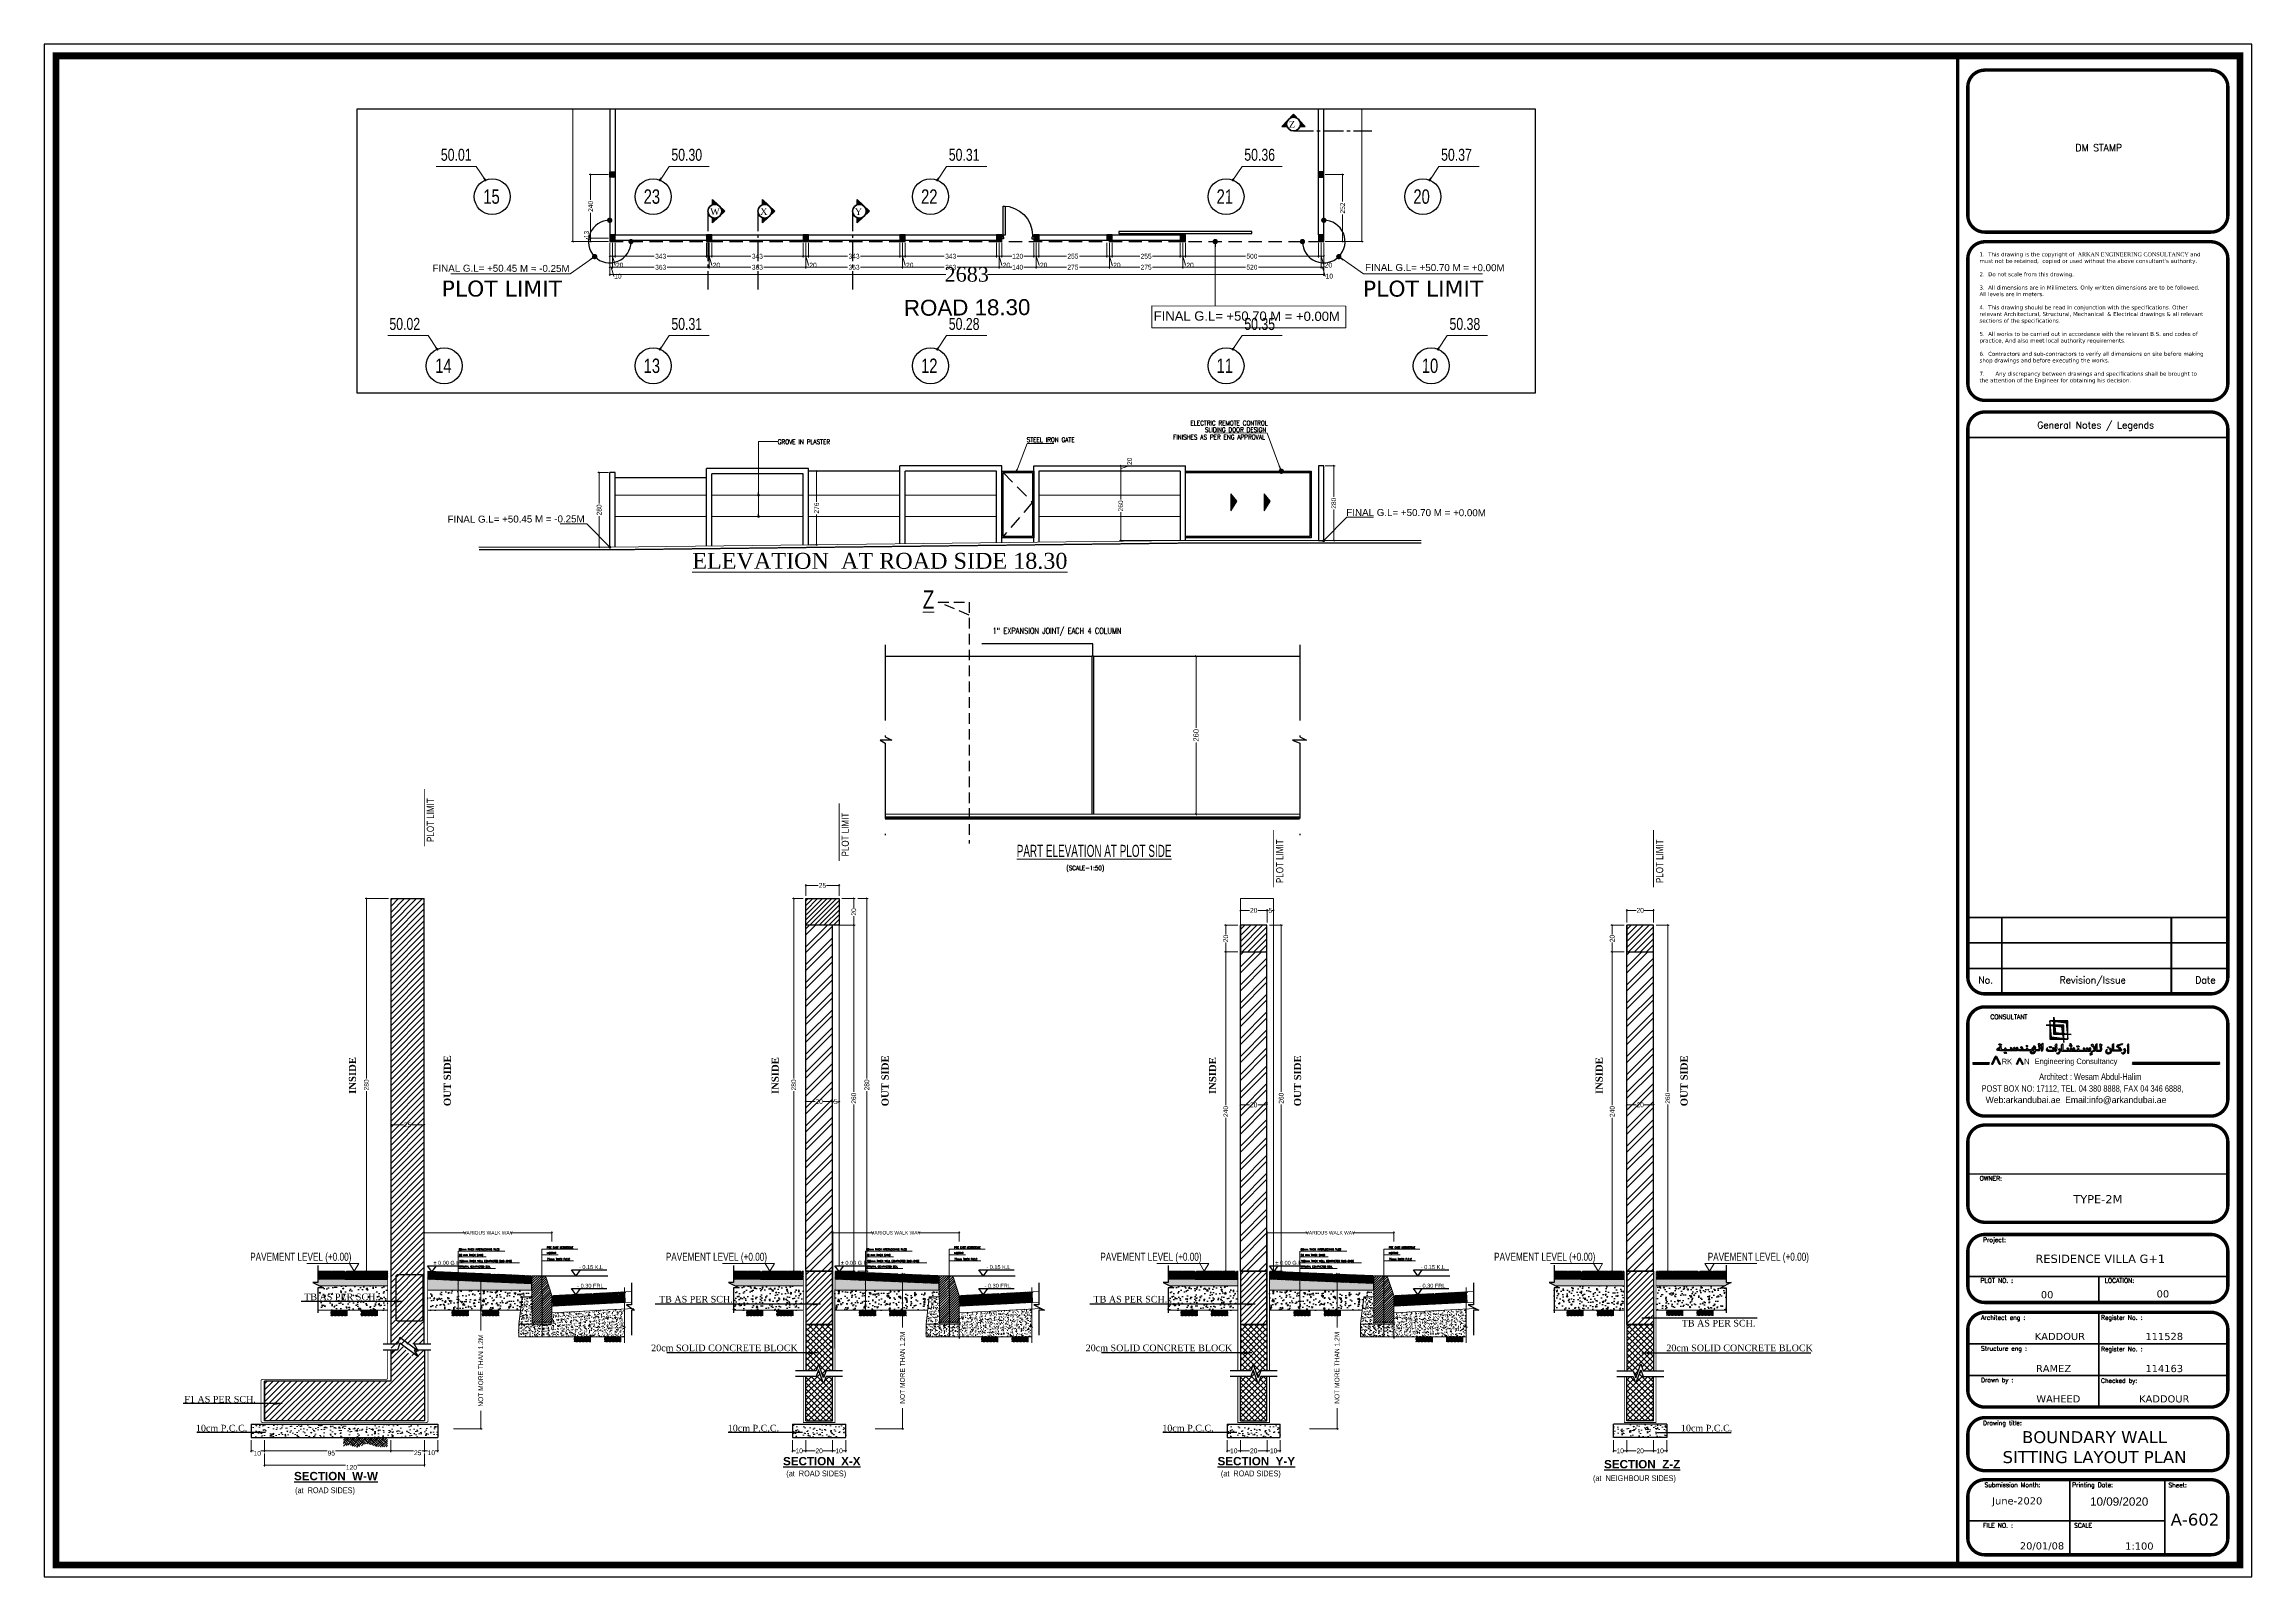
# Model space of a CAD drawing. Header units: centimetres. Extents: x 7997 to 116674, y 1017 to 13844.
# Drawn here: x 108379 to 116674, y 8084 to 13844 of the extents above; entities that cross this region are included whole.
import ezdxf
from ezdxf.enums import TextEntityAlignment as Align
from ezdxf.xclip import XClip

# ---------------------------------------------------------------- set-up
doc = ezdxf.new("R2010")
doc.units = ezdxf.units.CM
doc.header["$LTSCALE"] = 200
doc.header["$XCLIPFRAME"] = 0
doc.header["$PDMODE"] = 2
for name, pattern in [('CENTER', [2, 1.25, -0.25, 0.25, -0.25]), ('CENTER2', [1.125, 0.75, -0.125, 0.125, -0.125]), ('DASHED2', [0.375, 0.25, -0.125]), ('HIDDEN', [0.375, 0.25, -0.125])]:
    doc.linetypes.add(name, pattern=pattern)
for name, color, linetype, lineweight in [('$0$P-TEXT 2', 8, 'Continuous', 18), ('A-DIM-IN', 1, 'Continuous', 5), ('HA', 251, 'Continuous', 0), ('HAT', 8, 'Continuous', 9), ('HATCH', 8, 'Continuous', 5), ('Level 10', 7, 'Continuous', 0), ('P-TEXT', 8, 'Continuous', 18), ('P-TEXT 2', 8, 'Continuous', 18), ('P-WALL', 8, 'Continuous', 25), ('PLAN', 7, 'Continuous', 40), ('TEXT', 6, 'Continuous', 18), ('TITLE', 7, 'Continuous', 20), ('W', 2, 'Continuous', 20), ('WALL', 3, 'Continuous', 25), ('WLL', 6, 'Continuous', 30)]:
    doc.layers.add(name, color=color, linetype=linetype, lineweight=lineweight)
for name, color, linetype in [('A_DIM-AXIS', 1, 'Continuous'), ('ARCH-TEXT', 6, 'Continuous'), ('ARROW', 8, 'Continuous'), ('AXIS', 9, 'CENTER2'), ('COL', 1, 'Continuous'), ('CONC', 3, 'Continuous'), ('DIM', 11, 'Continuous'), ('DIM-ELEV', 8, 'Continuous'), ('DIM-GREEN', 6, 'Continuous'), ('DIM-IN', 1, 'Continuous'), ('DOOR', 6, 'Continuous'), ('L-LANDSCAPE', 11, 'Continuous'), ('LINES', 7, 'Continuous'), ('MAMBARENE', 7, 'Continuous'), ('P-DIM', 8, 'Continuous'), ('P-DIM-2', 11, 'Continuous'), ('P-LIMITS', 8, 'Continuous'), ('Section', 7, 'Continuous'), ('str', 1, 'Continuous'), ('STT-COL-DET', 5, 'Continuous'), ('TITEL', 4, 'Continuous'), ('TXT', 6, 'Continuous')]:
    doc.layers.add(name, color=color, linetype=linetype)
doc.styles.add('$0$$0$$0$sheet notes', font='verdana.ttf')
doc.styles.add('$0$$0$$0$T2', font='')
doc.styles.add('$0$$0$$0$T3', font='timesbd.ttf')
doc.styles.add('$0$$0$Roman', font='romans')
doc.styles.add('$0$ARIAL', font='arial.ttf')
doc.styles.add('ARIAL', font='arial.ttf', dxfattribs={"width": 0.8, "height": 150})
doc.styles.add('EN-SCL-DIM', font='swisscl.ttf')
doc.styles.add('ROMAND', font='times.ttf')
doc.styles.add('ROMANS', font='romans.shx', dxfattribs={"width": 0.8})
doc.styles.add('SANSSERIFBOLD', font='SASB____.pfb', dxfattribs={"height": 0.7})
doc.styles.add('sheet notes', font='verdana.ttf')
doc.styles.get("Standard").update_dxf_attribs({"font": 'arial.ttf'})
doc.styles.add('STYLE1', font='times.ttf')
doc.styles.add('STYLE5', font='romans.shx', dxfattribs={"width": 0.8})
doc.styles.add('style8', font='swisscl.ttf', dxfattribs={"width": 0.8})
doc.styles.add('SWISS', font='swisscl.ttf')
doc.styles.add('T1', font='times.ttf')
doc.styles.add('T2', font='')
doc.styles.add('T3', font='timesbd.ttf')
doc.styles.add('TITLE SHEET SELAITIN$0$$0$$0$$0$sheet notes', font='verdana.ttf')
doc.styles.add('TT1', font='times.ttf', dxfattribs={"width": 0.8, "height": 40})
doc.styles.add('XX-Z6-101$0$Arial-0.8', font='arial.ttf', dxfattribs={"width": 0.8})
doc.styles.get('$0$$0$$0$T2').set_extended_font_data('Elisia')
doc.styles.get('T2').set_extended_font_data('Elisia')
doc.dimstyles.new('5TH', dxfattribs={"dimtxt": 18, "dimasz": 5, "dimexe": 5, "dimexo": 10, "dimgap": 1, "dimtad": 0, "dimdec": 0, "dimlfac": 0.2, "dimdsep": 46, "dimtxsty": 'T2', "dimblk1": 'OBLIQUE', "dimblk2": 'OBLIQUE', "dimsah": 1, "dimcen": 0.09, "dimclrd": 4, "dimclre": 4, "dimclrt": 11, "dimadec": 0, "dimazin": 0, "dimtfac": 1, "dimtdec": 0, "dimtofl": 0, "dimtmove": 1, "dimatfit": 2, "dimldrblk": 'OPEN30', "dimfxl": 0, "dimtolj": 1, "dimtzin": 0, "dimlwd": 5, "dimlwe": 5, "dimarcsym": 0})
doc.dimstyles.new('D15-1-100', dxfattribs={"dimtxt": 3, "dimasz": 4, "dimexe": 0.1, "dimexo": 0.25, "dimgap": 3, "dimtad": 1, "dimdec": 0, "dimzin": 3, "dimdsep": 46, "dimlunit": 4, "dimtxsty": 'Standard', "dimblk2": 'OBLIQUE', "dimcen": 0, "dimclrd": 8, "dimclre": 8, "dimclrt": 256, "dimadec": 0, "dimazin": 0, "dimtfac": 1, "dimtdec": 0, "dimtix": 1, "dimtmove": 2, "dimatfit": 3, "dimfxl": 0, "dimtolj": 1, "dimtzin": 13, "dimlwd": -1, "dimlwe": -1, "dimarcsym": 0})
doc.dimstyles.new('NORMAL', dxfattribs={"dimtxt": 18, "dimasz": 5, "dimexe": 5, "dimexo": 5, "dimgap": 1, "dimtad": 0, "dimdec": 0, "dimdsep": 46, "dimtxsty": 'T2', "dimblk1": 'OBLIQUE', "dimblk2": 'OBLIQUE', "dimsah": 1, "dimcen": 0.09, "dimclrd": 4, "dimclre": 4, "dimclrt": 6, "dimadec": 0, "dimazin": 0, "dimtfac": 1, "dimtdec": 0, "dimtofl": 0, "dimtmove": 1, "dimatfit": 2, "dimldrblk": 'OPEN30', "dimfxl": 0, "dimtolj": 1, "dimtzin": 0, "dimlwd": 5, "dimlwe": 5, "dimarcsym": 0})
doc.dimstyles.new('NORMAL-1', dxfattribs={"dimtxt": 10, "dimasz": 5, "dimexe": 5, "dimexo": 5, "dimgap": 1, "dimtad": 0, "dimdec": 0, "dimdsep": 46, "dimtxsty": 'T2', "dimblk1": 'OBLIQUE', "dimblk2": 'OBLIQUE', "dimsah": 1, "dimcen": 0.09, "dimclrd": 4, "dimclre": 4, "dimclrt": 6, "dimadec": 0, "dimazin": 0, "dimtfac": 1, "dimtdec": 0, "dimtofl": 0, "dimtmove": 1, "dimatfit": 3, "dimldrblk": 'OPEN30', "dimfxl": 0, "dimtolj": 1, "dimtzin": 0, "dimlwd": 5, "dimlwe": 5, "dimarcsym": 0})
pattern_1 = [(37.5, (-253116.76, -1211750.85), (-0.16000313, 4.894132373), [0, -3.8608, 0, -4.318, 0, -4.1275]), (7.5, (-253116.76, -1211750.85), (4.49523283, 7.168251006), [0, -2.0828, 0, -3.4798, 0, -1.3335]), (327.5, (-253119.8843, -1211750.85), (7.909923702, 0.014371847), [0, -1.27, 0, -4.572, 0, -5.969]), (317.5, (-253119.884, -1211750.85), (7.635564525, 2.229293233), [0, -0.635, 0, -2.9972, 0, -3.429])]
pattern_2 = [(50, (114699.264, 9102.84), (45.5462, -3.9848), [4.7625, -52.3875]), (355, (114699.264, 9102.84), (-8.811, 47.7642), [3.81, -41.91]), (100.4514, (114703.06, 9102.51), (36.7353, 43.7794), [4.0475, -44.5226]), (46.184, (114699.264, 9115.54), (67.77, -10.5106), [7.144, -78.581]), (96.636, (114704.91, 9114.666), (59.351, 61.8565), [6.071, -66.784]), (351.184, (114699.264, 9115.54), (59.351, 61.8565), [5.715, -62.865]), (21, (114705.614, 9112.366), (37.9036, -25.5663), [4.7625, -52.3875]), (326, (114705.614, 9112.366), (15.4505, 46.047), [3.81, -41.91]), (71.4514, (114708.772, 9110.236), (53.354, 20.4807), [4.0475, -44.5225]), (37.5, (114699.264, 9102.841), (0.77215, 21.13876), [0, -41.402, 0, -42.545, 0, -42.06875]), (7.5, (114699.264, 9102.841), (16.7049, 25.04514), [0, -24.257, 0, -40.4495, 0, -16.03375]), (327.5, (114685.103, 9102.841), (33.89765, -1.4322), [0, -15.875, 0, -49.53, 0, -65.7225]), (317.5, (114678.753, 9102.84), (37.0323, 6.3566), [0, -20.6375, 0, -32.893, 0, -46.6725])]
pattern_3 = [(135, (-252841.359, -1210806.6274), (-2.24506403, -2.24506403), [])]
pattern_4 = [(45, (-9018.6066, 615.9652), (-2.24506403, 2.24506403), [])]
pattern_5 = [(45, (48465.165385, -204592.156179), (-0.005587111051, 0.005587111051), [])]
pattern_6 = [(45, (48465.165385, -204592.15618), (-0.0558711105, 0.0558711105), [])]

# ---------------------------------------------------------------- blocks, each defined once
blk = doc.blocks.new('_OBLIQUE')
at = {"color": 0, "linetype": 'ByBlock'}
blk.add_line((-0.5, -0.5), (0.5, 0.5), dxfattribs=at)
blk = doc.blocks.new('*D1396')
at = {"layer": 'Defpoints', "color": 0, "transparency": 16777216}
for p in [(122007, 4183.3), (122007, 3660.6), (122041.2, 3660.6)]:
    blk.add_point(p, dxfattribs=at)
at = {"layer": 'DIM', "color": 4, "lineweight": 5, "transparency": 16777216}
for p, q in [((122012, 4183.3), (122046.2, 4183.3)), ((122041.2, 4183.3), (122041.2, 3946.1)), ((122041.2, 3660.6), (122041.2, 3897.8)), ((122012, 3660.6), (122046.2, 3660.6))]:
    blk.add_line(p, q, dxfattribs=at)
at = {"layer": 'DIM', "color": 4, "lineweight": 5, "transparency": 16777216, "xscale": 5, "yscale": 5, "zscale": 5}
for p, rotation in [((122041.2, 4183.3), 90), ((122041.2, 3660.6), 270)]:
    blk.add_blockref('_OBLIQUE', p, dxfattribs=dict(at, rotation=rotation))
at = {"layer": 'DIM', "color": 6, "transparency": 16777216, "insert": (122041.2, 3921.9), "char_height": 18, "attachment_point": 5, "rotation": 90, "style": 'T2'}
blk.add_mtext('\\A1;260', dxfattribs=at)
blk = doc.blocks.new('_Open30')
at = {"color": 0, "linetype": 'ByBlock', "lineweight": -2}
for p, q in [((-1, 0.3), (0, 0)), ((0, 0), (-1, -0.3)), ((0, 0), (-1, 0))]:
    blk.add_line(p, q, dxfattribs=at)
blk = doc.blocks.new('*D1566')
at = {"layer": 'COL', "color": 4, "lineweight": 5, "transparency": 16777216}
for p, q in [((109682.3, 9793.2), (109682.3, 9788.2)), ((109807.3, 9793.2), (109807.3, 9788.2)), ((109682.3, 9783.2), (109729.3, 9783.2)), ((109807.3, 9783.2), (109760.4, 9783.2))]:
    blk.add_line(p, q, dxfattribs=at)
at = {"layer": 'Defpoints', "color": 0, "transparency": 16777216}
for p in [(109682.3, 9783.2), (109807.3, 9783.2), (109807.3, 9783.2)]:
    blk.add_point(p, dxfattribs=at)
at = {"layer": 'COL', "color": 4, "lineweight": 5, "transparency": 16777216, "xscale": 5, "yscale": 5, "zscale": 5, "rotation": 180}
blk.add_blockref('_OBLIQUE', (109682.3, 9783.2), dxfattribs=at)
at = {"layer": 'COL', "color": 4, "lineweight": 5, "transparency": 16777216, "xscale": 5, "yscale": 5, "zscale": 5}
blk.add_blockref('_OBLIQUE', (109807.3, 9783.2), dxfattribs=at)
at = {"layer": 'COL', "color": 11, "transparency": 16777216, "insert": (109744.8, 9783.2), "char_height": 18, "attachment_point": 5, "style": 'T2'}
blk.add_mtext('\\A1;25', dxfattribs=at)
blk = doc.blocks.new('*D1567')
at = {"layer": 'COL', "color": 4, "lineweight": 5, "transparency": 16777216}
for p, q in [((109672.3, 10633.1), (109584.8, 10633.1)), ((109589.8, 10633.1), (109589.8, 9957)), ((109589.8, 9232.6), (109589.8, 9908.7)), ((109666.1, 9232.6), (109584.8, 9232.6))]:
    blk.add_line(p, q, dxfattribs=at)
at = {"layer": 'Defpoints', "color": 0, "transparency": 16777216}
for p in [(109682.3, 10633.1), (109589.8, 9232.6), (109676.1, 9232.6, 0)]:
    blk.add_point(p, dxfattribs=at)
at = {"layer": 'COL', "color": 4, "lineweight": 5, "transparency": 16777216, "xscale": 5, "yscale": 5, "zscale": 5}
for p, rotation in [((109589.8, 10633.1), 90), ((109589.8, 9232.6), 270)]:
    blk.add_blockref('_OBLIQUE', p, dxfattribs=dict(at, rotation=rotation))
at = {"layer": 'COL', "color": 11, "transparency": 16777216, "insert": (109589.8, 9932.8), "char_height": 18, "attachment_point": 5, "rotation": 90, "style": 'T2'}
blk.add_mtext('\\A1;280', dxfattribs=at)
blk = doc.blocks.new('*D1568')
at = {"layer": 'COL', "color": 4, "lineweight": 5, "transparency": 16777216}
for p, q in [((111230.9, 10633.1), (111190.4, 10633.1)), ((111195.4, 10633.1), (111195.4, 9957)), ((111195.4, 9232.6), (111195.4, 9908.7)), ((111221.5, 9232.6), (111190.4, 9232.6))]:
    blk.add_line(p, q, dxfattribs=at)
at = {"layer": 'Defpoints', "color": 0, "transparency": 16777216}
for p in [(111240.9, 10633.1, 0.2), (111195.4, 9232.6), (111231.5, 9232.6)]:
    blk.add_point(p, dxfattribs=at)
at = {"layer": 'COL', "color": 4, "lineweight": 5, "transparency": 16777216, "xscale": 5, "yscale": 5, "zscale": 5}
for p, rotation in [((111195.4, 10633.1), 90), ((111195.4, 9232.6), 270)]:
    blk.add_blockref('_OBLIQUE', p, dxfattribs=dict(at, rotation=rotation))
at = {"layer": 'COL', "color": 11, "transparency": 16777216, "insert": (111195.4, 9932.8), "char_height": 18, "attachment_point": 5, "rotation": 90, "style": 'T2'}
blk.add_mtext('\\A1;280', dxfattribs=at)
blk = doc.blocks.new('*D1569')
at = {"layer": 'COL', "color": 4, "lineweight": 5, "transparency": 16777216}
for p, q in [((111350.9, 10533.1), (111426, 10533.1)), ((111421, 10533.1), (111421, 9907)), ((111421, 9232.6), (111421, 9858.7)), ((111350.9, 9232.6), (111426, 9232.6))]:
    blk.add_line(p, q, dxfattribs=at)
at = {"layer": 'Defpoints', "color": 0, "transparency": 16777216}
for p in [(111340.9, 10533.1, 0.2), (111340.9, 9232.6), (111421, 9232.6)]:
    blk.add_point(p, dxfattribs=at)
at = {"layer": 'COL', "color": 4, "lineweight": 5, "transparency": 16777216, "xscale": 5, "yscale": 5, "zscale": 5}
for p, rotation in [((111421, 10533.1), 90), ((111421, 9232.6), 270)]:
    blk.add_blockref('_OBLIQUE', p, dxfattribs=dict(at, rotation=rotation))
at = {"layer": 'COL', "color": 11, "transparency": 16777216, "insert": (111421, 9882.9), "char_height": 18, "attachment_point": 5, "rotation": 90, "style": 'T2'}
blk.add_mtext('\\A1;260', dxfattribs=at)
blk = doc.blocks.new('*D1570')
at = {"layer": 'COL', "color": 4, "lineweight": 5, "transparency": 16777216}
for p, q in [((111436, 10633.1), (111475.2, 10633.1)), ((111470.2, 10633.1), (111470.2, 9957)), ((111470.2, 9232.6), (111470.2, 9908.7)), ((111436, 9232.6), (111475.2, 9232.6))]:
    blk.add_line(p, q, dxfattribs=at)
at = {"layer": 'Defpoints', "color": 0, "transparency": 16777216}
for p in [(111426, 10633.1, 0.2), (111426, 9232.6), (111470.2, 9232.6)]:
    blk.add_point(p, dxfattribs=at)
at = {"layer": 'COL', "color": 4, "lineweight": 5, "transparency": 16777216, "xscale": 5, "yscale": 5, "zscale": 5}
for p, rotation in [((111470.2, 10633.1), 90), ((111470.2, 9232.6), 270)]:
    blk.add_blockref('_OBLIQUE', p, dxfattribs=dict(at, rotation=rotation))
at = {"layer": 'COL', "color": 11, "transparency": 16777216, "insert": (111470.2, 9932.9), "char_height": 18, "attachment_point": 5, "rotation": 90, "style": 'T2'}
blk.add_mtext('\\A1;280', dxfattribs=at)
blk = doc.blocks.new('*D1571')
at = {"layer": 'COL', "color": 4, "lineweight": 5, "transparency": 16777216}
for p, q in [((114315.8, 10533.1), (114265.7, 10533.1)), ((114270.7, 10533.1), (114270.7, 10498.7)), ((114270.7, 10433.1), (114270.7, 10467.5)), ((114315.8, 10433.1), (114265.7, 10433.1))]:
    blk.add_line(p, q, dxfattribs=at)
at = {"layer": 'Defpoints', "color": 0, "transparency": 16777216}
for p in [(114270.7, 10533.1), (114325.8, 10533.1), (114325.8, 10433.1)]:
    blk.add_point(p, dxfattribs=at)
at = {"layer": 'COL', "color": 4, "lineweight": 5, "transparency": 16777216, "xscale": 5, "yscale": 5, "zscale": 5}
for p, rotation in [((114270.7, 10533.1), 90), ((114270.7, 10433.1), 270)]:
    blk.add_blockref('_OBLIQUE', p, dxfattribs=dict(at, rotation=rotation))
at = {"layer": 'COL', "color": 11, "transparency": 16777216, "insert": (114270.7, 10483.1), "char_height": 18, "attachment_point": 5, "rotation": 90, "style": 'T2'}
blk.add_mtext('\\A1;20', dxfattribs=at)
blk = doc.blocks.new('*D1572')
at = {"layer": 'COL', "color": 4, "lineweight": 5, "transparency": 16777216}
for p, q in [((114315.8, 10433.1), (114265.7, 10433.1)), ((114270.7, 10433.1), (114270.7, 9857)), ((114270.7, 9232.6), (114270.7, 9808.7)), ((114306.4, 9232.6), (114265.7, 9232.6))]:
    blk.add_line(p, q, dxfattribs=at)
at = {"layer": 'Defpoints', "color": 0, "transparency": 16777216}
for p in [(114325.8, 10433.1), (114270.7, 9232.6), (114316.4, 9232.6)]:
    blk.add_point(p, dxfattribs=at)
at = {"layer": 'COL', "color": 4, "lineweight": 5, "transparency": 16777216, "xscale": 5, "yscale": 5, "zscale": 5}
for p, rotation in [((114270.7, 10433.1), 90), ((114270.7, 9232.6), 270)]:
    blk.add_blockref('_OBLIQUE', p, dxfattribs=dict(at, rotation=rotation))
at = {"layer": 'COL', "color": 11, "transparency": 16777216, "insert": (114270.7, 9832.9), "char_height": 18, "attachment_point": 5, "rotation": 90, "style": 'T2'}
blk.add_mtext('\\A1;240', dxfattribs=at)
blk = doc.blocks.new('*D1573')
at = {"layer": 'COL', "color": 4, "lineweight": 5, "transparency": 16777216}
for p, q in [((114435.8, 10533.1), (114484.2, 10533.1)), ((114479.2, 10533.1), (114479.2, 9907)), ((114479.2, 9232.6), (114479.2, 9858.7)), ((114445.1, 9232.6), (114484.2, 9232.6))]:
    blk.add_line(p, q, dxfattribs=at)
at = {"layer": 'Defpoints', "color": 0, "transparency": 16777216}
for p in [(114425.8, 10533.1), (114435.1, 9232.6), (114479.2, 9232.6)]:
    blk.add_point(p, dxfattribs=at)
at = {"layer": 'COL', "color": 4, "lineweight": 5, "transparency": 16777216, "xscale": 5, "yscale": 5, "zscale": 5}
for p, rotation in [((114479.2, 10533.1), 90), ((114479.2, 9232.6), 270)]:
    blk.add_blockref('_OBLIQUE', p, dxfattribs=dict(at, rotation=rotation))
at = {"layer": 'COL', "color": 11, "transparency": 16777216, "insert": (114479.2, 9882.9), "char_height": 18, "attachment_point": 5, "rotation": 90, "style": 'T2'}
blk.add_mtext('\\A1;260', dxfattribs=at)
blk = doc.blocks.new('*D1574')
at = {"layer": 'COL', "color": 4, "lineweight": 5, "transparency": 16777216}
for p, q in [((111240.9, 10643.1), (111240.9, 10687.6)), ((111240.9, 10682.6), (111287.8, 10682.6)), ((111365.9, 10682.6), (111319, 10682.6)), ((111365.9, 10643.1), (111365.9, 10687.6))]:
    blk.add_line(p, q, dxfattribs=at)
at = {"layer": 'Defpoints', "color": 0, "transparency": 16777216}
for p in [(111240.9, 10682.6), (111240.9, 10633.1), (111365.9, 10633.1)]:
    blk.add_point(p, dxfattribs=at)
at = {"layer": 'COL', "color": 4, "lineweight": 5, "transparency": 16777216, "xscale": 5, "yscale": 5, "zscale": 5, "rotation": 180}
blk.add_blockref('_OBLIQUE', (111240.9, 10682.6), dxfattribs=at)
at = {"layer": 'COL', "color": 4, "lineweight": 5, "transparency": 16777216, "xscale": 5, "yscale": 5, "zscale": 5}
blk.add_blockref('_OBLIQUE', (111365.9, 10682.6), dxfattribs=at)
at = {"layer": 'COL', "color": 11, "transparency": 16777216, "insert": (111303.4, 10682.6), "char_height": 18, "attachment_point": 5, "style": 'T2'}
blk.add_mtext('\\A1;25', dxfattribs=at)
blk = doc.blocks.new('*D1575')
at = {"layer": 'COL', "color": 4, "lineweight": 5, "transparency": 16777216}
for p, q in [((114325.8, 10543.1), (114325.8, 10593.8)), ((114325.8, 10588.8), (114360.2, 10588.8)), ((114425.8, 10588.8), (114391.3, 10588.8)), ((114425.8, 10543.1), (114425.8, 10593.8))]:
    blk.add_line(p, q, dxfattribs=at)
at = {"layer": 'Defpoints', "color": 0, "transparency": 16777216}
for p in [(114325.8, 10588.8), (114325.8, 10533.1), (114425.8, 10533.1)]:
    blk.add_point(p, dxfattribs=at)
at = {"layer": 'COL', "color": 4, "lineweight": 5, "transparency": 16777216, "xscale": 5, "yscale": 5, "zscale": 5, "rotation": 180}
blk.add_blockref('_OBLIQUE', (114325.8, 10588.8), dxfattribs=at)
at = {"layer": 'COL', "color": 4, "lineweight": 5, "transparency": 16777216, "xscale": 5, "yscale": 5, "zscale": 5}
blk.add_blockref('_OBLIQUE', (114425.8, 10588.8), dxfattribs=at)
at = {"layer": 'COL', "color": 11, "transparency": 16777216, "insert": (114375.8, 10588.8), "char_height": 18, "attachment_point": 5, "style": 'T2'}
blk.add_mtext('\\A1;20', dxfattribs=at)
blk = doc.blocks.new('*D1576')
at = {"layer": 'COL', "color": 4, "lineweight": 5, "transparency": 16777216}
for p, q in [((111340.9, 9880.1), (111340.9, 9875.1)), ((111240.9, 9870.1), (111275.3, 9870.1)), ((111240.9, 9860.1), (111240.9, 9865.1)), ((111340.9, 9870.1), (111306.5, 9870.1))]:
    blk.add_line(p, q, dxfattribs=at)
at = {"layer": 'Defpoints', "color": 0, "transparency": 16777216}
for p in [(111240.9, 9870.1), (111340.9, 9870.1), (111340.9, 9870.1)]:
    blk.add_point(p, dxfattribs=at)
at = {"layer": 'COL', "color": 4, "lineweight": 5, "transparency": 16777216, "xscale": 5, "yscale": 5, "zscale": 5, "rotation": 180}
blk.add_blockref('_OBLIQUE', (111240.9, 9870.1), dxfattribs=at)
at = {"layer": 'COL', "color": 4, "lineweight": 5, "transparency": 16777216, "xscale": 5, "yscale": 5, "zscale": 5}
blk.add_blockref('_OBLIQUE', (111340.9, 9870.1), dxfattribs=at)
at = {"layer": 'COL', "color": 11, "transparency": 16777216, "insert": (111290.9, 9870.1), "char_height": 18, "attachment_point": 5, "style": 'T2'}
blk.add_mtext('\\A1;20', dxfattribs=at)
blk = doc.blocks.new('*D1577')
at = {"layer": 'COL', "color": 4, "lineweight": 5, "transparency": 16777216}
for p, q in [((114325.8, 9867.6), (114325.8, 9862.6)), ((114325.8, 9857.6), (114360.2, 9857.6)), ((114425.8, 9857.6), (114391.3, 9857.6)), ((114425.8, 9867.6), (114425.8, 9862.6))]:
    blk.add_line(p, q, dxfattribs=at)
at = {"layer": 'Defpoints', "color": 0, "transparency": 16777216}
for p in [(114325.8, 9857.6), (114425.8, 9857.6), (114425.8, 9857.6)]:
    blk.add_point(p, dxfattribs=at)
at = {"layer": 'COL', "color": 4, "lineweight": 5, "transparency": 16777216, "xscale": 5, "yscale": 5, "zscale": 5, "rotation": 180}
blk.add_blockref('_OBLIQUE', (114325.8, 9857.6), dxfattribs=at)
at = {"layer": 'COL', "color": 4, "lineweight": 5, "transparency": 16777216, "xscale": 5, "yscale": 5, "zscale": 5}
blk.add_blockref('_OBLIQUE', (114425.8, 9857.6), dxfattribs=at)
at = {"layer": 'COL', "color": 11, "transparency": 16777216, "insert": (114375.8, 9857.6), "char_height": 18, "attachment_point": 5, "style": 'T2'}
blk.add_mtext('\\A1;20', dxfattribs=at)
blk = doc.blocks.new('*D1579')
at = {"layer": 'Defpoints', "color": 0, "transparency": 16777216}
for p in [(109206.4, 8607.6, 0), (109206.4, 8557.6), (109681.4, 8607.6, 0)]:
    blk.add_point(p, dxfattribs=at)
at = {"layer": 'DIM', "color": 4, "lineweight": 5, "transparency": 16777216}
for p, q in [((109206.4, 8597.6), (109206.4, 8552.6)), ((109206.4, 8557.6), (109442.4, 8557.6)), ((109681.4, 8557.6), (109473.5, 8557.6)), ((109681.4, 8597.6), (109681.4, 8552.6))]:
    blk.add_line(p, q, dxfattribs=at)
at = {"layer": 'DIM', "color": 4, "lineweight": 5, "transparency": 16777216, "xscale": 5, "yscale": 5, "zscale": 5, "rotation": 180}
blk.add_blockref('_OBLIQUE', (109206.4, 8557.6), dxfattribs=at)
at = {"layer": 'DIM', "color": 4, "lineweight": 5, "transparency": 16777216, "xscale": 5, "yscale": 5, "zscale": 5}
blk.add_blockref('_OBLIQUE', (109681.4, 8557.6), dxfattribs=at)
at = {"layer": 'DIM', "color": 11, "transparency": 16777216, "insert": (109458, 8549), "char_height": 18, "attachment_point": 5, "style": 'T2'}
blk.add_mtext('\\A1;95', dxfattribs=at)
blk = doc.blocks.new('*D1580')
at = {"layer": 'Defpoints', "color": 0, "transparency": 16777216}
for p in [(109681.4, 8607.6, 0.2), (109681.4, 8557.6), (109808.6, 8607.6)]:
    blk.add_point(p, dxfattribs=at)
at = {"layer": 'DIM', "color": 4, "lineweight": 5, "transparency": 16777216}
for p, q in [((109681.4, 8597.6), (109681.4, 8552.6)), ((109681.4, 8557.6), (109767, 8557.6)), ((109808.6, 8557.6), (109798.1, 8557.6)), ((109808.6, 8597.6), (109808.6, 8552.6))]:
    blk.add_line(p, q, dxfattribs=at)
at = {"layer": 'DIM', "color": 4, "lineweight": 5, "transparency": 16777216, "xscale": 5, "yscale": 5, "zscale": 5, "rotation": 180}
blk.add_blockref('_OBLIQUE', (109681.4, 8557.6), dxfattribs=at)
at = {"layer": 'DIM', "color": 4, "lineweight": 5, "transparency": 16777216, "xscale": 5, "yscale": 5, "zscale": 5}
blk.add_blockref('_OBLIQUE', (109808.6, 8557.6), dxfattribs=at)
at = {"layer": 'DIM', "color": 11, "transparency": 16777216, "insert": (109782.5, 8550.3), "char_height": 18, "attachment_point": 5, "style": 'T2'}
blk.add_mtext('\\A1;25', dxfattribs=at)
blk = doc.blocks.new('*D1581')
at = {"layer": 'Defpoints', "color": 0, "transparency": 16777216}
for p in [(109808.6, 8607.6), (109808.6, 8557.6), (109858.6, 8607.6)]:
    blk.add_point(p, dxfattribs=at)
at = {"layer": 'DIM', "color": 4, "lineweight": 5, "transparency": 16777216}
for p, q in [((109808.6, 8597.6), (109808.6, 8552.6)), ((109808.6, 8557.6), (109819.8, 8557.6)), ((109858.6, 8557.6), (109847.6, 8557.6)), ((109858.6, 8597.6), (109858.6, 8552.6))]:
    blk.add_line(p, q, dxfattribs=at)
at = {"layer": 'DIM', "color": 4, "lineweight": 5, "transparency": 16777216, "xscale": 5, "yscale": 5, "zscale": 5, "rotation": 180}
blk.add_blockref('_OBLIQUE', (109808.6, 8557.6), dxfattribs=at)
at = {"layer": 'DIM', "color": 4, "lineweight": 5, "transparency": 16777216, "xscale": 5, "yscale": 5, "zscale": 5}
blk.add_blockref('_OBLIQUE', (109858.6, 8557.6), dxfattribs=at)
at = {"layer": 'DIM', "color": 11, "transparency": 16777216, "insert": (109833.7, 8550.3), "char_height": 18, "attachment_point": 5, "style": 'T2'}
blk.add_mtext('\\A1;10', dxfattribs=at)
blk = doc.blocks.new('*D1582')
at = {"layer": 'Defpoints', "color": 0, "transparency": 16777216}
for p in [(109156.4, 8607.6, 0), (109156.4, 8557.6), (109206.4, 8607.6, 0)]:
    blk.add_point(p, dxfattribs=at)
at = {"layer": 'DIM', "color": 4, "lineweight": 5, "transparency": 16777216}
for p, q in [((109156.4, 8597.6), (109156.4, 8552.6)), ((109156.4, 8557.6), (109165.8, 8557.6)), ((109206.4, 8557.6), (109193.5, 8557.6)), ((109206.4, 8597.6), (109206.4, 8552.6))]:
    blk.add_line(p, q, dxfattribs=at)
at = {"layer": 'DIM', "color": 4, "lineweight": 5, "transparency": 16777216, "xscale": 5, "yscale": 5, "zscale": 5, "rotation": 180}
blk.add_blockref('_OBLIQUE', (109156.4, 8557.6), dxfattribs=at)
at = {"layer": 'DIM', "color": 4, "lineweight": 5, "transparency": 16777216, "xscale": 5, "yscale": 5, "zscale": 5}
blk.add_blockref('_OBLIQUE', (109206.4, 8557.6), dxfattribs=at)
at = {"layer": 'DIM', "color": 11, "transparency": 16777216, "insert": (109179.6, 8548), "char_height": 18, "attachment_point": 5, "style": 'T2'}
blk.add_mtext('\\A1;10', dxfattribs=at)
blk = doc.blocks.new('*D1583')
at = {"layer": 'Defpoints', "color": 0, "transparency": 16777216}
for p in [(109206.4, 8557.6, 0.1), (109808.6, 8557.6), (109808.6, 8503.5)]:
    blk.add_point(p, dxfattribs=at)
at = {"layer": 'DIM', "color": 4, "lineweight": 5, "transparency": 16777216}
for p, q in [((109206.4, 8547.6), (109206.4, 8498.5)), ((109808.6, 8547.6), (109808.6, 8498.5)), ((109206.4, 8503.5), (109511.1, 8503.5)), ((109808.6, 8503.5), (109555.9, 8503.5))]:
    blk.add_line(p, q, dxfattribs=at)
at = {"layer": 'DIM', "color": 4, "lineweight": 5, "transparency": 16777216, "xscale": 5, "yscale": 5, "zscale": 5, "rotation": 180}
blk.add_blockref('_OBLIQUE', (109206.4, 8503.5), dxfattribs=at)
at = {"layer": 'DIM', "color": 4, "lineweight": 5, "transparency": 16777216, "xscale": 5, "yscale": 5, "zscale": 5}
blk.add_blockref('_OBLIQUE', (109808.6, 8503.5), dxfattribs=at)
at = {"layer": 'DIM', "color": 11, "transparency": 16777216, "insert": (109533.5, 8495.2), "char_height": 18, "attachment_point": 5, "style": 'T2'}
blk.add_mtext('\\A1;120', dxfattribs=at)
blk = doc.blocks.new('*D1584')
at = {"layer": 'Defpoints', "color": 0, "transparency": 16777216}
for p in [(111190.9, 8607.6), (111190.9, 8557.6), (111240.9, 8607.6)]:
    blk.add_point(p, dxfattribs=at)
at = {"layer": 'DIM', "color": 4, "lineweight": 5, "transparency": 16777216}
for p, q in [((111190.9, 8597.6), (111190.9, 8552.6)), ((111190.9, 8557.6), (111202.1, 8557.6)), ((111240.9, 8557.6), (111229.8, 8557.6)), ((111240.9, 8597.6), (111240.9, 8552.6))]:
    blk.add_line(p, q, dxfattribs=at)
at = {"layer": 'DIM', "color": 4, "lineweight": 5, "transparency": 16777216, "xscale": 5, "yscale": 5, "zscale": 5, "rotation": 180}
blk.add_blockref('_OBLIQUE', (111190.9, 8557.6), dxfattribs=at)
at = {"layer": 'DIM', "color": 4, "lineweight": 5, "transparency": 16777216, "xscale": 5, "yscale": 5, "zscale": 5}
blk.add_blockref('_OBLIQUE', (111240.9, 8557.6), dxfattribs=at)
at = {"layer": 'DIM', "color": 11, "transparency": 16777216, "insert": (111215.9, 8557.6), "char_height": 18, "attachment_point": 5, "style": 'T2'}
blk.add_mtext('\\A1;10', dxfattribs=at)
blk = doc.blocks.new('*D1585')
at = {"layer": 'Defpoints', "color": 0, "transparency": 16777216}
for p in [(111340.9, 8607.6), (111390.9, 8607.6), (111390.9, 8557.6)]:
    blk.add_point(p, dxfattribs=at)
at = {"layer": 'DIM', "color": 4, "lineweight": 5, "transparency": 16777216}
for p, q in [((111340.9, 8597.6), (111340.9, 8552.6)), ((111340.9, 8557.6), (111352.1, 8557.6)), ((111390.9, 8557.6), (111379.8, 8557.6)), ((111390.9, 8597.6), (111390.9, 8552.6))]:
    blk.add_line(p, q, dxfattribs=at)
at = {"layer": 'DIM', "color": 4, "lineweight": 5, "transparency": 16777216, "xscale": 5, "yscale": 5, "zscale": 5, "rotation": 180}
blk.add_blockref('_OBLIQUE', (111340.9, 8557.6), dxfattribs=at)
at = {"layer": 'DIM', "color": 4, "lineweight": 5, "transparency": 16777216, "xscale": 5, "yscale": 5, "zscale": 5}
blk.add_blockref('_OBLIQUE', (111390.9, 8557.6), dxfattribs=at)
at = {"layer": 'DIM', "color": 11, "transparency": 16777216, "insert": (111365.9, 8557.6), "char_height": 18, "attachment_point": 5, "style": 'T2'}
blk.add_mtext('\\A1;10', dxfattribs=at)
blk = doc.blocks.new('*D1586')
at = {"layer": 'Defpoints', "color": 0, "transparency": 16777216}
for p in [(111240.9, 8607.6), (111340.9, 8607.6), (111340.9, 8557.6)]:
    blk.add_point(p, dxfattribs=at)
at = {"layer": 'DIM', "color": 4, "lineweight": 5, "transparency": 16777216}
for p, q in [((111240.9, 8597.6), (111240.9, 8552.6)), ((111240.9, 8557.6), (111275.3, 8557.6)), ((111340.9, 8557.6), (111306.5, 8557.6)), ((111340.9, 8597.6), (111340.9, 8552.6))]:
    blk.add_line(p, q, dxfattribs=at)
at = {"layer": 'DIM', "color": 4, "lineweight": 5, "transparency": 16777216, "xscale": 5, "yscale": 5, "zscale": 5, "rotation": 180}
blk.add_blockref('_OBLIQUE', (111240.9, 8557.6), dxfattribs=at)
at = {"layer": 'DIM', "color": 4, "lineweight": 5, "transparency": 16777216, "xscale": 5, "yscale": 5, "zscale": 5}
blk.add_blockref('_OBLIQUE', (111340.9, 8557.6), dxfattribs=at)
at = {"layer": 'DIM', "color": 11, "transparency": 16777216, "insert": (111290.9, 8557.6), "char_height": 18, "attachment_point": 5, "style": 'T2'}
blk.add_mtext('\\A1;20', dxfattribs=at)
blk = doc.blocks.new('*D1587')
at = {"layer": 'Defpoints', "color": 0, "transparency": 16777216}
for p in [(114425.8, 8607.6), (114475.8, 8607.6), (114475.8, 8557.6)]:
    blk.add_point(p, dxfattribs=at)
at = {"layer": 'DIM', "color": 4, "lineweight": 5, "transparency": 16777216}
for p, q in [((114425.8, 8597.6), (114425.8, 8552.6)), ((114425.8, 8557.6), (114436.9, 8557.6)), ((114475.8, 8557.6), (114464.6, 8557.6)), ((114475.8, 8597.6), (114475.8, 8552.6))]:
    blk.add_line(p, q, dxfattribs=at)
at = {"layer": 'DIM', "color": 4, "lineweight": 5, "transparency": 16777216, "xscale": 5, "yscale": 5, "zscale": 5, "rotation": 180}
blk.add_blockref('_OBLIQUE', (114425.8, 8557.6), dxfattribs=at)
at = {"layer": 'DIM', "color": 4, "lineweight": 5, "transparency": 16777216, "xscale": 5, "yscale": 5, "zscale": 5}
blk.add_blockref('_OBLIQUE', (114475.8, 8557.6), dxfattribs=at)
at = {"layer": 'DIM', "color": 11, "transparency": 16777216, "insert": (114450.8, 8557.6), "char_height": 18, "attachment_point": 5, "style": 'T2'}
blk.add_mtext('\\A1;10', dxfattribs=at)
blk = doc.blocks.new('*D1588')
at = {"layer": 'Defpoints', "color": 0, "transparency": 16777216}
for p in [(114275.8, 8607.6), (114275.8, 8557.6), (114325.8, 8607.6)]:
    blk.add_point(p, dxfattribs=at)
at = {"layer": 'DIM', "color": 4, "lineweight": 5, "transparency": 16777216}
for p, q in [((114275.8, 8597.6), (114275.8, 8552.6)), ((114275.8, 8557.6), (114286.9, 8557.6)), ((114325.8, 8557.6), (114314.6, 8557.6)), ((114325.8, 8597.6), (114325.8, 8552.6))]:
    blk.add_line(p, q, dxfattribs=at)
at = {"layer": 'DIM', "color": 4, "lineweight": 5, "transparency": 16777216, "xscale": 5, "yscale": 5, "zscale": 5, "rotation": 180}
blk.add_blockref('_OBLIQUE', (114275.8, 8557.6), dxfattribs=at)
at = {"layer": 'DIM', "color": 4, "lineweight": 5, "transparency": 16777216, "xscale": 5, "yscale": 5, "zscale": 5}
blk.add_blockref('_OBLIQUE', (114325.8, 8557.6), dxfattribs=at)
at = {"layer": 'DIM', "color": 11, "transparency": 16777216, "insert": (114300.8, 8557.6), "char_height": 18, "attachment_point": 5, "style": 'T2'}
blk.add_mtext('\\A1;10', dxfattribs=at)
blk = doc.blocks.new('*D1589')
at = {"layer": 'Defpoints', "color": 0, "transparency": 16777216}
for p in [(114325.8, 8607.6), (114325.8, 8557.6), (114425.8, 8607.6)]:
    blk.add_point(p, dxfattribs=at)
at = {"layer": 'DIM', "color": 4, "lineweight": 5, "transparency": 16777216}
for p, q in [((114325.8, 8597.6), (114325.8, 8552.6)), ((114325.8, 8557.6), (114360.2, 8557.6)), ((114425.8, 8557.6), (114391.3, 8557.6)), ((114425.8, 8597.6), (114425.8, 8552.6))]:
    blk.add_line(p, q, dxfattribs=at)
at = {"layer": 'DIM', "color": 4, "lineweight": 5, "transparency": 16777216, "xscale": 5, "yscale": 5, "zscale": 5, "rotation": 180}
blk.add_blockref('_OBLIQUE', (114325.8, 8557.6), dxfattribs=at)
at = {"layer": 'DIM', "color": 4, "lineweight": 5, "transparency": 16777216, "xscale": 5, "yscale": 5, "zscale": 5}
blk.add_blockref('_OBLIQUE', (114425.8, 8557.6), dxfattribs=at)
at = {"layer": 'DIM', "color": 11, "transparency": 16777216, "insert": (114375.8, 8557.6), "char_height": 18, "attachment_point": 5, "style": 'T2'}
blk.add_mtext('\\A1;20', dxfattribs=at)
blk = doc.blocks.new('*D1565')
at = {"layer": 'Defpoints', "color": 0, "transparency": 16777216}
for p in [(110019.8, 9223), (109906.4, 8640.8), (110019.8, 8640.8)]:
    blk.add_point(p, dxfattribs=at)
at = {"layer": 'DIM', "color": 4, "lineweight": 5, "transparency": 16777216}
for p, q in [((110019.8, 9223), (110019.8, 9010.5)), ((110029.8, 9223), (110024.8, 9223)), ((109916.4, 8640.8), (110024.8, 8640.8)), ((110019.8, 8640.8), (110019.8, 8707.6))]:
    blk.add_line(p, q, dxfattribs=at)
at = {"layer": 'DIM', "color": 4, "lineweight": 5, "transparency": 16777216, "xscale": 5, "yscale": 5, "zscale": 5}
for p, rotation in [((110019.8, 9223), 90), ((110019.8, 8640.8), 270)]:
    blk.add_blockref('_OBLIQUE', p, dxfattribs=dict(at, rotation=rotation))
at = {"layer": 'DIM', "color": 11, "transparency": 16777216, "insert": (110019.5, 8859), "char_height": 18, "attachment_point": 5, "rotation": 90, "style": 'T2'}
blk.add_mtext('\\A1;NOT MORE THAN 1.2M', dxfattribs=at)
blk = doc.blocks.new('*X1551')
at = {"color": 0}
for p, q in [((-5508, 1094), (-5500, 1094)), ((-5508, 1084), (-5500, 1084)), ((-5508, 1075), (-5500, 1075)), ((-5508, 1044), (-5500, 1044)), ((-5508, 1034), (-5500, 1034)), ((-5508, 1025), (-5500, 1025)), ((-5503, 1047), (-5503, 1072)), ((-5503, 1018), (-5503, 1022)), ((-5500, 1069), (-5475, 1069)), ((-5500, 1059), (-5475, 1059)), ((-5500, 1050), (-5475, 1050)), ((-5500, 1019), (-5475, 1019)), ((-5497, 1072), (-5497, 1095)), ((-5497, 1022), (-5497, 1047)), ((-5488, 1072), (-5488, 1095)), ((-5488, 1022), (-5488, 1047)), ((-5478, 1072), (-5478, 1095)), ((-5478, 1022), (-5478, 1047)), ((-5475, 1094), (-5450, 1094)), ((-5475, 1084), (-5450, 1084)), ((-5475, 1075), (-5450, 1075)), ((-5475, 1044), (-5450, 1044)), ((-5475, 1034), (-5450, 1034)), ((-5475, 1025), (-5450, 1025)), ((-5472, 1047), (-5472, 1072)), ((-5472, 1018), (-5472, 1022)), ((-5462, 1047), (-5462, 1072)), ((-5462, 1018), (-5462, 1022)), ((-5453, 1047), (-5453, 1072)), ((-5453, 1018), (-5453, 1022)), ((-5450, 1069), (-5425, 1069)), ((-5450, 1059), (-5425, 1059)), ((-5450, 1050), (-5425, 1050)), ((-5450, 1019), (-5425, 1019)), ((-5447, 1072), (-5447, 1095)), ((-5447, 1022), (-5447, 1047)), ((-5438, 1072), (-5438, 1095)), ((-5438, 1022), (-5438, 1047)), ((-5428, 1072), (-5428, 1095)), ((-5428, 1022), (-5428, 1047)), ((-5425, 1094), (-5400, 1094)), ((-5425, 1084), (-5400, 1084)), ((-5425, 1075), (-5400, 1075)), ((-5425, 1044), (-5400, 1044)), ((-5425, 1034), (-5400, 1034)), ((-5425, 1025), (-5400, 1025)), ((-5422, 1047), (-5422, 1072)), ((-5422, 1018), (-5422, 1022)), ((-5412, 1047), (-5412, 1072)), ((-5412, 1018), (-5412, 1022)), ((-5403, 1047), (-5403, 1072)), ((-5403, 1018), (-5403, 1022)), ((-5400, 1069), (-5375, 1069)), ((-5400, 1059), (-5375, 1059)), ((-5400, 1050), (-5375, 1050)), ((-5400, 1019), (-5375, 1019)), ((-5397, 1072), (-5397, 1095)), ((-5397, 1022), (-5397, 1047)), ((-5388, 1072), (-5388, 1095)), ((-5388, 1022), (-5388, 1047)), ((-5378, 1072), (-5378, 1095)), ((-5378, 1022), (-5378, 1047)), ((-5375, 1094), (-5350, 1094)), ((-5375, 1084), (-5350, 1084)), ((-5375, 1075), (-5350, 1075)), ((-5375, 1044), (-5350, 1044)), ((-5375, 1034), (-5350, 1034)), ((-5375, 1025), (-5350, 1025)), ((-5372, 1047), (-5372, 1072)), ((-5372, 1018), (-5372, 1022)), ((-5362, 1047), (-5362, 1072)), ((-5362, 1018), (-5362, 1022)), ((-5353, 1047), (-5353, 1072)), ((-5353, 1018), (-5353, 1022)), ((-5350, 1069), (-5325, 1069)), ((-5350, 1059), (-5325, 1059)), ((-5350, 1050), (-5325, 1050)), ((-5350, 1019), (-5325, 1019)), ((-5347, 1072), (-5347, 1095)), ((-5347, 1022), (-5347, 1047)), ((-5338, 1072), (-5338, 1095)), ((-5338, 1022), (-5338, 1047)), ((-5328, 1072), (-5328, 1095)), ((-5328, 1022), (-5328, 1047)), ((-5325, 1094), (-5300, 1094)), ((-5325, 1084), (-5300, 1084)), ((-5325, 1075), (-5300, 1075)), ((-5325, 1044), (-5300, 1044)), ((-5325, 1034), (-5300, 1034)), ((-5325, 1025), (-5300, 1025)), ((-5322, 1047), (-5322, 1072)), ((-5322, 1018), (-5322, 1022)), ((-5312, 1047), (-5312, 1072)), ((-5312, 1018), (-5312, 1022)), ((-5303, 1047), (-5303, 1072)), ((-5303, 1018), (-5303, 1022)), ((-5300, 1069), (-5275, 1069)), ((-5300, 1059), (-5275, 1059)), ((-5300, 1050), (-5275, 1050)), ((-5300, 1019), (-5275, 1019)), ((-5297, 1072), (-5297, 1095)), ((-5297, 1022), (-5297, 1047)), ((-5288, 1072), (-5288, 1095)), ((-5288, 1022), (-5288, 1047)), ((-5278, 1072), (-5278, 1095)), ((-5278, 1022), (-5278, 1047)), ((-5275, 1094), (-5254, 1094)), ((-5275, 1084), (-5254, 1084)), ((-5275, 1075), (-5254, 1075)), ((-5275, 1044), (-5254, 1044)), ((-5275, 1034), (-5254, 1034)), ((-5275, 1025), (-5254, 1025)), ((-5272, 1047), (-5272, 1072)), ((-5272, 1018), (-5272, 1022)), ((-5262, 1047), (-5262, 1072)), ((-5262, 1018), (-5262, 1022)), ((-5051, 1094), (-5050, 1094)), ((-5051, 1084), (-5050, 1084)), ((-5051, 1075), (-5050, 1075)), ((-5051, 1044), (-5050, 1044)), ((-5051, 1034), (-5050, 1034)), ((-5051, 1025), (-5050, 1025)), ((-5050, 1069), (-5025, 1069)), ((-5050, 1059), (-5025, 1059)), ((-5050, 1050), (-5025, 1050)), ((-5050, 1019), (-5025, 1019)), ((-5047, 1072), (-5047, 1095)), ((-5047, 1022), (-5047, 1047)), ((-5038, 1072), (-5038, 1095)), ((-5038, 1022), (-5038, 1047)), ((-5028, 1072), (-5028, 1095)), ((-5028, 1022), (-5028, 1047)), ((-5025, 1094), (-5000, 1094)), ((-5025, 1084), (-5000, 1084)), ((-5025, 1075), (-5000, 1075)), ((-5025, 1044), (-5000, 1044)), ((-5025, 1034), (-5000, 1034)), ((-5025, 1025), (-5000, 1025)), ((-5022, 1047), (-5022, 1072)), ((-5022, 1018), (-5022, 1022)), ((-5012, 1047), (-5012, 1072)), ((-5012, 1018), (-5012, 1022)), ((-5003, 1047), (-5003, 1072)), ((-5003, 1018), (-5003, 1022)), ((-5000, 1069), (-4975, 1069)), ((-5000, 1059), (-4975, 1059)), ((-5000, 1050), (-4975, 1050)), ((-5000, 1019), (-4975, 1019)), ((-4997, 1072), (-4997, 1095)), ((-4997, 1022), (-4997, 1047)), ((-4988, 1072), (-4988, 1095)), ((-4988, 1022), (-4988, 1047)), ((-4978, 1072), (-4978, 1095)), ((-4978, 1022), (-4978, 1047)), ((-4975, 1094), (-4950, 1094)), ((-4975, 1084), (-4950, 1084)), ((-4975, 1075), (-4950, 1075)), ((-4975, 1044), (-4950, 1044)), ((-4975, 1034), (-4950, 1034)), ((-4975, 1025), (-4950, 1025)), ((-4972, 1047), (-4972, 1072)), ((-4972, 1018), (-4972, 1022)), ((-4962, 1047), (-4962, 1072)), ((-4962, 1018), (-4962, 1022)), ((-4953, 1047), (-4953, 1072)), ((-4953, 1018), (-4953, 1022)), ((-4950, 1069), (-4925, 1069)), ((-4950, 1059), (-4925, 1059)), ((-4950, 1050), (-4925, 1050)), ((-4950, 1019), (-4925, 1019)), ((-4947, 1072), (-4947, 1095)), ((-4947, 1022), (-4947, 1047)), ((-4938, 1072), (-4938, 1095)), ((-4938, 1022), (-4938, 1047)), ((-4928, 1072), (-4928, 1095)), ((-4928, 1022), (-4928, 1047)), ((-4925, 1094), (-4900, 1094)), ((-4925, 1084), (-4900, 1084)), ((-4925, 1075), (-4900, 1075)), ((-4925, 1044), (-4900, 1044)), ((-4925, 1034), (-4900, 1034)), ((-4925, 1025), (-4900, 1025)), ((-4922, 1047), (-4922, 1072)), ((-4922, 1018), (-4922, 1022)), ((-4912, 1047), (-4912, 1072)), ((-4912, 1018), (-4912, 1022)), ((-4903, 1047), (-4903, 1072)), ((-4903, 1018), (-4903, 1022)), ((-4900, 1069), (-4875, 1069)), ((-4900, 1059), (-4875, 1059)), ((-4900, 1050), (-4875, 1050)), ((-4900, 1019), (-4875, 1019)), ((-4897, 1072), (-4897, 1095)), ((-4897, 1022), (-4897, 1047)), ((-4888, 1072), (-4888, 1095)), ((-4888, 1022), (-4888, 1047)), ((-4878, 1072), (-4878, 1095)), ((-4878, 1022), (-4878, 1047)), ((-4875, 1094), (-4850, 1094)), ((-4875, 1084), (-4850, 1084)), ((-4875, 1075), (-4850, 1075)), ((-4875, 1044), (-4850, 1044)), ((-4875, 1034), (-4850, 1034)), ((-4875, 1025), (-4850, 1025)), ((-4872, 1047), (-4872, 1072)), ((-4872, 1018), (-4872, 1022)), ((-4862, 1047), (-4862, 1072)), ((-4862, 1018), (-4862, 1022)), ((-4853, 1047), (-4853, 1072)), ((-4853, 1018), (-4853, 1022)), ((-4850, 1069), (-4825, 1069)), ((-4850, 1059), (-4825, 1059)), ((-4850, 1050), (-4825, 1050)), ((-4850, 1019), (-4825, 1019)), ((-4847, 1072), (-4847, 1095)), ((-4847, 1022), (-4847, 1047)), ((-4838, 1072), (-4838, 1095)), ((-4838, 1022), (-4838, 1047)), ((-4828, 1072), (-4828, 1095)), ((-4828, 1022), (-4828, 1047)), ((-4825, 1094), (-4800, 1094)), ((-4825, 1084), (-4800, 1084)), ((-4825, 1075), (-4800, 1075)), ((-4825, 1044), (-4800, 1044)), ((-4825, 1034), (-4800, 1034)), ((-4825, 1025), (-4800, 1025)), ((-4822, 1047), (-4822, 1072)), ((-4822, 1018), (-4822, 1022)), ((-4812, 1047), (-4812, 1072)), ((-4812, 1018), (-4812, 1022)), ((-4803, 1047), (-4803, 1072)), ((-4803, 1018), (-4803, 1022)), ((-4800, 1069), (-4798, 1069)), ((-4800, 1059), (-4798, 1059)), ((-4800, 1050), (-4798, 1050)), ((-4800, 1019), (-4798, 1019))]:
    blk.add_line(p, q, dxfattribs=at)
blk = doc.blocks.new('FDGG')
at = {"layer": 'A-DIM-IN', "color": 4, "ltscale": 1000}
blk.add_line((434235, -5694), (434829, -5694), dxfattribs=at)
blk.add_lwpolyline([(434235, -5792), (434292, -5694), (434178, -5694), (434235, -5792)], dxfattribs=at)
at = {"layer": 'A-DIM-IN', "ltscale": 1000, "style": 'EN-SCL-DIM'}
blk.add_attdef('TOPOFFENCE', (434213, -5661), '', height=100, dxfattribs=at)
blk = doc.blocks.new('*X1552')
at = {"color": 0}
for p, q in [((-311, 3542), (-311, 3542)), ((-309, 3528), (-309, 3528)), ((-307, 3543), (-307, 3543)), ((-306, 3547), (-306, 3547)), ((-305, 3543), (-305, 3543)), ((-304, 3527), (-304, 3527)), ((-303, 3545), (-303, 3545)), ((-301, 3550), (-301, 3550)), ((-301, 3544), (-301, 3544)), ((-300, 3527), (-300, 3527)), ((-295, 3550), (-295, 3550)), ((-295, 3535), (-295, 3535)), ((-293, 3543), (-293, 3543)), ((-291, 3542), (-291, 3542)), ((-291, 3537), (-291, 3537)), ((-290, 3545), (-290, 3545)), ((-285, 3546), (-285, 3546)), ((-285, 3535), (-285, 3535)), ((-284, 3543), (-284, 3543)), ((-284, 3527), (-284, 3527)), ((-282, 3526), (-282, 3526)), ((-281, 3547), (-281, 3547)), ((-279, 3547), (-279, 3547)), ((-278, 3545), (-278, 3545)), ((-278, 3526), (-278, 3526)), ((-277, 3528), (-277, 3528)), ((-275, 3527), (-275, 3527)), ((-275, 3527), (-275, 3527)), ((-274, 3551), (-274, 3551)), ((-273, 3535), (-273, 3535)), ((-272, 3527), (-272, 3527)), ((-269, 3550), (-269, 3550)), ((-268, 3548), (-268, 3548)), ((-267, 3549), (-267, 3549)), ((-266, 3538), (-266, 3538)), ((-264, 3549), (-264, 3549)), ((-264, 3543), (-264, 3543)), ((-263, 3527), (-263, 3527)), ((-261, 3528), (-261, 3528)), ((-260, 3542), (-260, 3542)), ((-257, 3549), (-257, 3549)), ((-257, 3547), (-257, 3547)), ((-257, 3529), (-257, 3529)), ((-253, 3551), (-253, 3551)), ((-253, 3545), (-253, 3545)), ((-253, 3535), (-253, 3535)), ((-252, 3536), (-252, 3536)), ((-251, 3534), (-251, 3534)), ((-250, 3530), (-250, 3530)), ((-250, 3527), (-250, 3527)), ((-247, 3551), (-247, 3551)), ((-244, 3527), (-244, 3527)), ((-242, 3551), (-242, 3551)), ((-242, 3543), (-242, 3543)), ((-241, 3538), (-241, 3538)), ((-241, 3528), (-241, 3528)), ((-239, 3531), (-239, 3531)), ((-236, 3552), (-236, 3552)), ((-236, 3549), (-236, 3549)), ((-235, 3532), (-235, 3532)), ((-232, 3551), (-232, 3551)), ((-232, 3547), (-232, 3547)), ((-232, 3535), (-232, 3535)), ((-229, 3533), (-229, 3533)), ((-228, 3545), (-228, 3545)), ((-228, 3542), (-228, 3542)), ((-227, 3541), (-227, 3541)), ((-225, 3554), (-225, 3554)), ((-225, 3527), (-225, 3527)), ((-221, 3554), (-221, 3554)), ((-221, 3544), (-221, 3544)), ((-220, 3534), (-220, 3534)), ((-220, 3528), (-220, 3528)), ((-218, 3534), (-218, 3534)), ((-216, 3538), (-216, 3538)), ((-214, 3555), (-214, 3555)), ((-213, 3535), (-213, 3535)), ((-212, 3527), (-212, 3527)), ((-211, 3552), (-211, 3552)), ((-211, 3526), (-211, 3526)), ((-210, 3536), (-210, 3536)), ((-207, 3548), (-207, 3548)), ((-207, 3535), (-207, 3535)), ((-204, 3549), (-204, 3549)), ((-203, 3548), (-203, 3548)), ((-203, 3545), (-203, 3545)), ((-201, 3544), (-201, 3544)), ((-200, 3528), (-200, 3528)), ((-200, 3527), (-200, 3527)), ((-196, 3541), (-196, 3541)), ((-196, 3537), (-196, 3537)), ((-192, 3537), (-192, 3537)), ((-191, 3538), (-191, 3538)), ((-190, 3552), (-190, 3552)), ((-189, 3536), (-189, 3536)), ((-188, 3534), (-188, 3534)), ((-187, 3533), (-187, 3533)), ((-185, 3538), (-185, 3538)), ((-182, 3548), (-182, 3548)), ((-180, 3526), (-180, 3526)), ((-179, 3555), (-179, 3555)), ((-179, 3544), (-179, 3544)), ((-178, 3545), (-178, 3545)), ((-178, 3529), (-178, 3529)), ((-175, 3540), (-175, 3540)), ((-175, 3528), (-175, 3528)), ((-172, 3548), (-172, 3548)), ((-170, 3540), (-170, 3540)), ((-169, 3552), (-169, 3552)), ((-169, 3536), (-169, 3536)), ((-166, 3538), (-166, 3538)), ((-158, 3545), (-158, 3545)), ((-157, 3548), (-157, 3548)), ((-157, 3529), (-157, 3529)), ((-156, 3533), (-156, 3533)), ((-154, 3545), (-154, 3545)), ((-153, 3543), (-153, 3543)), ((-150, 3528), (-150, 3528)), ((-149, 3543), (-149, 3543)), ((-148, 3555), (-148, 3555)), ((-148, 3553), (-148, 3553)), ((-148, 3526), (-148, 3526)), ((-147, 3537), (-147, 3537)), ((-142, 3544), (-142, 3544)), ((-141, 3538), (-141, 3538)), ((-140, 3548), (-140, 3548)), ((-138, 3547), (-138, 3547)), ((-138, 3545), (-138, 3545)), ((-137, 3529), (-137, 3529)), ((-132, 3548), (-132, 3548)), ((-132, 3545), (-132, 3545)), ((-131, 3540), (-131, 3540)), ((-129, 3546), (-129, 3546)), ((-127, 3553), (-127, 3553)), ((-127, 3546), (-127, 3546)), ((-126, 3537), (-126, 3537)), ((-126, 3528), (-126, 3528)), ((-124, 3533), (-124, 3533)), ((-124, 3526), (-124, 3526)), ((-122, 3532), (-122, 3532)), ((-122, 3525), (-122, 3525)), ((-121, 3547), (-121, 3547)), ((-120, 3526), (-120, 3526)), ((-116, 3555), (-116, 3555)), ((-116, 3545), (-116, 3545)), ((-116, 3538), (-116, 3538)), ((-115, 3530), (-115, 3530)), ((-114, 3554), (-114, 3554)), ((-113, 3527), (-113, 3527)), ((-110, 3548), (-110, 3548)), ((-107, 3548), (-107, 3548)), ((-107, 3547), (-107, 3547)), ((-106, 3553), (-106, 3553)), ((-106, 3549), (-106, 3549)), ((-106, 3537), (-106, 3537)), ((-104, 3546), (-104, 3546)), ((-103, 3528), (-103, 3528)), ((-101, 3528), (-101, 3528)), ((-99, 3550), (-99, 3550)), ((-99, 3540), (-99, 3540)), ((-98, 3539), (-98, 3539)), ((-98, 3529), (-98, 3529)), ((-97, 3526), (-97, 3526)), ((-95, 3546), (-95, 3546)), ((-94, 3530), (-94, 3530)), ((-92, 3538), (-92, 3538)), ((-92, 3530), (-92, 3530)), ((-91, 3532), (-91, 3532)), ((-88, 3551), (-88, 3551)), ((-85, 3554), (-85, 3554)), ((-84, 3552), (-84, 3552)), ((-84, 3538), (-84, 3538)), ((-83, 3554), (-83, 3554)), ((-82, 3548), (-82, 3548)), ((-81, 3531), (-81, 3531)), ((-79, 3546), (-79, 3546)), ((-78, 3552), (-78, 3552)), ((-77, 3532), (-77, 3532)), ((-76, 3528), (-76, 3528)), ((-75, 3547), (-75, 3547)), ((-75, 3546), (-75, 3546)), ((-74, 3546), (-74, 3546)), ((-74, 3530), (-74, 3530)), ((-72, 3526), (-72, 3526)), ((-70, 3533), (-70, 3533)), ((-67, 3554), (-67, 3554)), ((-67, 3539), (-67, 3539)), ((-67, 3538), (-67, 3538)), ((-64, 3554), (-64, 3554)), ((-63, 3554), (-63, 3554)), ((-63, 3538), (-63, 3538)), ((-60, 3534), (-60, 3534)), ((-59, 3532), (-59, 3532)), ((-58, 3531), (-58, 3531)), ((-57, 3548), (-57, 3548)), ((-56, 3555), (-56, 3555)), ((-55, 3535), (-55, 3535)), ((-54, 3546), (-54, 3546)), ((-53, 3546), (-53, 3546)), ((-52, 3531), (-52, 3531)), ((-51, 3554), (-51, 3554)), ((-51, 3528), (-51, 3528)), ((-50, 3553), (-50, 3553)), ((-49, 3536), (-49, 3536)), ((-47, 3526), (-47, 3526)), ((-43, 3554), (-43, 3554)), ((-43, 3546), (-43, 3546)), ((-43, 3538), (-43, 3538)), ((-42, 3538), (-42, 3538)), ((-38, 3537), (-38, 3537)), ((-35, 3539), (-35, 3539)), ((-34, 3538), (-34, 3538)), ((-34, 3538), (-34, 3538)), ((-32, 3548), (-32, 3548)), ((-32, 3547), (-32, 3547)), ((-31, 3531), (-31, 3531)), ((-29, 3546), (-29, 3546)), ((-27, 3538), (-27, 3538)), ((-27, 3531), (-27, 3531)), ((-26, 3528), (-26, 3528)), ((-23, 3526), (-23, 3526)), ((-22, 3554), (-22, 3554)), ((-21, 3539), (-21, 3539)), ((-19, 3553), (-19, 3553)), ((-17, 3538), (-17, 3538)), ((-16, 3540), (-16, 3540))]:
    blk.add_line(p, q, dxfattribs=at)
blk = doc.blocks.new('*D1578')
at = {"layer": 'Defpoints', "color": 0, "transparency": 16777216}
for p in [(111604.3, 9223), (111490.9, 8640.9), (111604.3, 8640.9)]:
    blk.add_point(p, dxfattribs=at)
at = {"layer": 'DIM', "color": 4, "lineweight": 5, "transparency": 16777216}
for p, q in [((111604.3, 9223), (111604.3, 9021.3)), ((111614.3, 9223), (111609.3, 9223)), ((111604.3, 8640.9), (111604.3, 8718.4)), ((111500.9, 8640.9), (111609.3, 8640.9))]:
    blk.add_line(p, q, dxfattribs=at)
at = {"layer": 'DIM', "color": 4, "lineweight": 5, "transparency": 16777216, "xscale": 5, "yscale": 5, "zscale": 5}
for p, rotation in [((111604.3, 9223), 90), ((111604.3, 8640.9), 270)]:
    blk.add_blockref('_OBLIQUE', p, dxfattribs=dict(at, rotation=rotation))
at = {"layer": 'DIM', "color": 11, "transparency": 16777216, "insert": (111604, 8869.8), "char_height": 18, "attachment_point": 5, "rotation": 90, "style": 'T2'}
blk.add_mtext('\\A1;NOT MORE THAN 1.2M', dxfattribs=at)
blk = doc.blocks.new('*D1563')
at = {"layer": 'Defpoints', "color": 0, "transparency": 16777216}
for p in [(111340.9, 9377.2), (111340.9, 9339.6), (111817.5, 9339.6, 0)]:
    blk.add_point(p, dxfattribs=at)
at = {"layer": 'WALL', "color": 4, "lineweight": 5, "transparency": 16777216}
for p, q in [((111340.9, 9344.6), (111340.9, 9382.2)), ((111340.9, 9377.2), (111496.8, 9377.2)), ((111817.5, 9377.2), (111661.6, 9377.2)), ((111817.5, 9344.6), (111817.5, 9382.2))]:
    blk.add_line(p, q, dxfattribs=at)
at = {"layer": 'WALL', "color": 4, "lineweight": 5, "transparency": 16777216, "xscale": 5, "yscale": 5, "zscale": 5, "rotation": 180}
blk.add_blockref('_OBLIQUE', (111340.9, 9377.2), dxfattribs=at)
at = {"layer": 'WALL', "color": 4, "lineweight": 5, "transparency": 16777216, "xscale": 5, "yscale": 5, "zscale": 5}
blk.add_blockref('_OBLIQUE', (111817.5, 9377.2), dxfattribs=at)
at = {"layer": 'WALL', "color": 6, "transparency": 16777216, "insert": (111579.2, 9377.2), "char_height": 18, "attachment_point": 5, "style": 'T2'}
blk.add_mtext('\\A1;{\\fArial|b0|i0|c0|p34;\\H0.75x;\\W0.85;\\C11;VARIOUS WALK WAY}', dxfattribs=at)
blk = doc.blocks.new('*D1564')
at = {"layer": 'Defpoints', "color": 0, "transparency": 16777216}
for p in [(109807.3, 9377.1), (109807.3, 9339.5, 0), (110286.7, 9339.5, 0)]:
    blk.add_point(p, dxfattribs=at)
at = {"layer": 'WALL', "color": 4, "lineweight": 5, "transparency": 16777216}
for p, q in [((109807.3, 9344.5), (109807.3, 9382.1)), ((109807.3, 9377.1), (109964.6, 9377.1)), ((110286.7, 9377.1), (110129.4, 9377.1)), ((110286.7, 9344.5), (110286.7, 9382.1))]:
    blk.add_line(p, q, dxfattribs=at)
at = {"layer": 'WALL', "color": 4, "lineweight": 5, "transparency": 16777216, "xscale": 5, "yscale": 5, "zscale": 5, "rotation": 180}
blk.add_blockref('_OBLIQUE', (109807.3, 9377.1), dxfattribs=at)
at = {"layer": 'WALL', "color": 4, "lineweight": 5, "transparency": 16777216, "xscale": 5, "yscale": 5, "zscale": 5}
blk.add_blockref('_OBLIQUE', (110286.7, 9377.1), dxfattribs=at)
at = {"layer": 'WALL', "color": 6, "transparency": 16777216, "insert": (110047, 9377.1), "char_height": 18, "attachment_point": 5, "style": 'T2'}
blk.add_mtext('\\A1;{\\fArial|b0|i0|c0|p34;\\H0.75x;\\W0.85;\\C11;VARIOUS WALK WAY}', dxfattribs=at)
blk = doc.blocks.new('DOT')
at = {"color": 0, "linetype": 'ByBlock'}
blk.add_line((-0.5, 0), (-1, 0), dxfattribs=at)
at = {"color": 0, "linetype": 'ByBlock', "const_width": 0.5}
blk.add_lwpolyline([(-0.25, 0, 1), (0.25, 0, 1)], format="xyb", close=True, dxfattribs=at)
blk = doc.blocks.new('*D1593')
at = {"layer": 'Defpoints', "color": 0, "ltscale": 150, "transparency": 16777216}
for p in [(113186.9, 12258.8), (113224.3, 12258.8), (113186.9, 11978.8)]:
    blk.add_point(p, dxfattribs=at)
at = {"layer": 'WALL', "color": 4, "lineweight": 5, "ltscale": 150, "transparency": 16777216}
for p, q in [((113191.9, 12258.8), (113229.3, 12258.8)), ((113224.3, 12258.8), (113224.3, 12143)), ((113224.3, 11978.8), (113224.3, 12094.7)), ((113191.9, 11978.8), (113229.3, 11978.8))]:
    blk.add_line(p, q, dxfattribs=at)
at = {"layer": 'WALL', "color": 4, "lineweight": 5, "ltscale": 150, "transparency": 16777216, "xscale": 5, "yscale": 5, "zscale": 5}
for p, rotation in [((113224.3, 12258.8), 90), ((113224.3, 11978.8), 270)]:
    blk.add_blockref('_OBLIQUE', p, dxfattribs=dict(at, rotation=rotation))
at = {"layer": 'WALL', "color": 6, "ltscale": 150, "transparency": 16777216, "insert": (113224.3, 12118.8), "char_height": 18, "attachment_point": 5, "rotation": 90, "style": 'T2'}
blk.add_mtext('\\A1;280', dxfattribs=at)
blk = doc.blocks.new('*D1594')
at = {"layer": 'Defpoints', "color": 0, "ltscale": 150, "transparency": 16777216}
for p in [(111250.4, 12238.8), (111250.4, 11962.5), (111281.4, 11962.5)]:
    blk.add_point(p, dxfattribs=at)
at = {"layer": 'WALL', "color": 4, "lineweight": 5, "ltscale": 150, "transparency": 16777216}
for p, q in [((111255.4, 12238.8), (111286.4, 12238.8)), ((111281.4, 12238.8), (111281.4, 12124.4)), ((111281.4, 11962.5), (111281.4, 12077)), ((111255.4, 11962.5), (111286.4, 11962.5))]:
    blk.add_line(p, q, dxfattribs=at)
at = {"layer": 'WALL', "color": 4, "lineweight": 5, "ltscale": 150, "transparency": 16777216, "xscale": 5, "yscale": 5, "zscale": 5}
for p, rotation in [((111281.4, 12238.8), 90), ((111281.4, 11962.5), 270)]:
    blk.add_blockref('_OBLIQUE', p, dxfattribs=dict(at, rotation=rotation))
at = {"layer": 'WALL', "color": 6, "ltscale": 150, "transparency": 16777216, "insert": (111281.4, 12100.7), "char_height": 18, "attachment_point": 5, "rotation": 90, "style": 'T2'}
blk.add_mtext('\\A1;276', dxfattribs=at)
blk = doc.blocks.new('*D1595')
at = {"layer": 'Defpoints', "color": 0, "ltscale": 150, "transparency": 16777216}
for p in [(112381.9, 12258.8), (112381.9, 12238.8), (112423.8, 12238.8)]:
    blk.add_point(p, dxfattribs=at)
at = {"layer": 'WALL', "color": 4, "lineweight": 5, "ltscale": 150, "transparency": 16777216}
for p, q in [((112386.9, 12258.8), (112428.8, 12258.8)), ((112386.9, 12238.8), (112428.8, 12238.8)), ((112423.8, 12248.8), (112457.3, 12258.9)), ((112423.8, 12258.8), (112423.8, 12238.8)), ((112457.3, 12258.9), (112457.3, 12260.9))]:
    blk.add_line(p, q, dxfattribs=at)
at = {"layer": 'WALL', "color": 4, "lineweight": 5, "ltscale": 150, "transparency": 16777216, "xscale": 5, "yscale": 5, "zscale": 5}
for p, rotation in [((112423.8, 12258.8), 90), ((112423.8, 12238.8), 270)]:
    blk.add_blockref('_OBLIQUE', p, dxfattribs=dict(at, rotation=rotation))
at = {"layer": 'WALL', "color": 6, "ltscale": 150, "transparency": 16777216, "insert": (112457.3, 12276.5), "char_height": 18, "attachment_point": 5, "rotation": 90, "style": 'T2'}
blk.add_mtext('\\A1;20', dxfattribs=at)
blk = doc.blocks.new('*D1596')
at = {"layer": 'Defpoints', "color": 0, "ltscale": 150, "transparency": 16777216}
for p in [(112381.9, 12238.8), (112423.8, 11978.8), (112668.1, 11978.8)]:
    blk.add_point(p, dxfattribs=at)
at = {"layer": 'WALL', "color": 4, "lineweight": 5, "ltscale": 150, "transparency": 16777216}
for p, q in [((112386.9, 12238.8), (112428.8, 12238.8)), ((112423.8, 12238.8), (112423.8, 12133)), ((112423.8, 11978.8), (112423.8, 12084.7)), ((112663.1, 11978.8), (112418.8, 11978.8))]:
    blk.add_line(p, q, dxfattribs=at)
at = {"layer": 'WALL', "color": 4, "lineweight": 5, "ltscale": 150, "transparency": 16777216, "xscale": 5, "yscale": 5, "zscale": 5}
for p, rotation in [((112423.8, 12238.8), 90), ((112423.8, 11978.8), 270)]:
    blk.add_blockref('_OBLIQUE', p, dxfattribs=dict(at, rotation=rotation))
at = {"layer": 'WALL', "color": 6, "ltscale": 150, "transparency": 16777216, "insert": (112423.8, 12108.8), "char_height": 18, "attachment_point": 5, "rotation": 90, "style": 'T2'}
blk.add_mtext('\\A1;260', dxfattribs=at)
blk = doc.blocks.new('*D1590')
at = {"layer": 'COL', "color": 4, "lineweight": 5, "transparency": 16777216}
for p, q in [((111375.9, 10633.1), (111426, 10633.1)), ((111421, 10633.1), (111421, 10598.7)), ((111421, 10533.1), (111421, 10567.5)), ((111375.9, 10533.1), (111426, 10533.1))]:
    blk.add_line(p, q, dxfattribs=at)
at = {"layer": 'Defpoints', "color": 0, "transparency": 16777216}
for p in [(111365.9, 10633.1), (111421, 10633.1), (111365.9, 10533.1)]:
    blk.add_point(p, dxfattribs=at)
at = {"layer": 'COL', "color": 4, "lineweight": 5, "transparency": 16777216, "xscale": 5, "yscale": 5, "zscale": 5}
for p, rotation in [((111421, 10633.1), 90), ((111421, 10533.1), 270)]:
    blk.add_blockref('_OBLIQUE', p, dxfattribs=dict(at, rotation=rotation))
at = {"layer": 'COL', "color": 11, "transparency": 16777216, "insert": (111421, 10583.1), "char_height": 18, "attachment_point": 5, "rotation": 90, "style": 'T2'}
blk.add_mtext('\\A1;20', dxfattribs=at)
blk = doc.blocks.new('*D1591')
at = {"layer": 'COL', "color": 4, "lineweight": 5, "transparency": 16777216}
for p, q in [((111340.9, 9869.8), (111346.4, 9869.8)), ((111340.9, 9860.1), (111340.9, 9864.8)), ((111365.9, 9869.8), (111360.4, 9869.8)), ((111365.9, 9860.1), (111365.9, 9864.8))]:
    blk.add_line(p, q, dxfattribs=at)
at = {"layer": 'Defpoints', "color": 0, "transparency": 16777216}
for p in [(111340.9, 9870.1), (111365.9, 9870.1), (111365.9, 9869.8)]:
    blk.add_point(p, dxfattribs=at)
at = {"layer": 'COL', "color": 4, "lineweight": 5, "transparency": 16777216, "xscale": 5, "yscale": 5, "zscale": 5, "rotation": 180}
blk.add_blockref('_OBLIQUE', (111340.9, 9869.8), dxfattribs=at)
at = {"layer": 'COL', "color": 4, "lineweight": 5, "transparency": 16777216, "xscale": 5, "yscale": 5, "zscale": 5}
blk.add_blockref('_OBLIQUE', (111365.9, 9869.8), dxfattribs=at)
at = {"layer": 'COL', "color": 11, "transparency": 16777216, "insert": (111353.4, 9869.8), "char_height": 18, "attachment_point": 5, "style": 'T2'}
blk.add_mtext('\\A1;5', dxfattribs=at)
blk = doc.blocks.new('*D1553')
at = {"layer": 'Defpoints', "color": 0, "transparency": 16777216}
for p in [(112823.6, 8607.6), (112823.6, 8557.6), (112873.6, 8607.6)]:
    blk.add_point(p, dxfattribs=at)
at = {"layer": 'DIM', "color": 4, "lineweight": 5, "transparency": 16777216}
for p, q in [((112823.6, 8597.6), (112823.6, 8552.6)), ((112823.6, 8557.6), (112834.7, 8557.6)), ((112873.6, 8557.6), (112862.4, 8557.6)), ((112873.6, 8597.6), (112873.6, 8552.6))]:
    blk.add_line(p, q, dxfattribs=at)
at = {"layer": 'DIM', "color": 4, "lineweight": 5, "transparency": 16777216, "xscale": 5, "yscale": 5, "zscale": 5, "rotation": 180}
blk.add_blockref('_OBLIQUE', (112823.6, 8557.6), dxfattribs=at)
at = {"layer": 'DIM', "color": 4, "lineweight": 5, "transparency": 16777216, "xscale": 5, "yscale": 5, "zscale": 5}
blk.add_blockref('_OBLIQUE', (112873.6, 8557.6), dxfattribs=at)
at = {"layer": 'DIM', "color": 11, "transparency": 16777216, "insert": (112848.6, 8557.6), "char_height": 18, "attachment_point": 5, "style": 'T2'}
blk.add_mtext('\\A1;10', dxfattribs=at)
blk = doc.blocks.new('*D1554')
at = {"layer": 'Defpoints', "color": 0, "transparency": 16777216}
for p in [(112973.6, 8607.6), (113023.6, 8607.6), (113023.6, 8557.6)]:
    blk.add_point(p, dxfattribs=at)
at = {"layer": 'DIM', "color": 4, "lineweight": 5, "transparency": 16777216}
for p, q in [((112973.6, 8597.6), (112973.6, 8552.6)), ((112973.6, 8557.6), (112984.7, 8557.6)), ((113023.6, 8557.6), (113012.4, 8557.6)), ((113023.6, 8597.6), (113023.6, 8552.6))]:
    blk.add_line(p, q, dxfattribs=at)
at = {"layer": 'DIM', "color": 4, "lineweight": 5, "transparency": 16777216, "xscale": 5, "yscale": 5, "zscale": 5, "rotation": 180}
blk.add_blockref('_OBLIQUE', (112973.6, 8557.6), dxfattribs=at)
at = {"layer": 'DIM', "color": 4, "lineweight": 5, "transparency": 16777216, "xscale": 5, "yscale": 5, "zscale": 5}
blk.add_blockref('_OBLIQUE', (113023.6, 8557.6), dxfattribs=at)
at = {"layer": 'DIM', "color": 11, "transparency": 16777216, "insert": (112998.6, 8557.6), "char_height": 18, "attachment_point": 5, "style": 'T2'}
blk.add_mtext('\\A1;10', dxfattribs=at)
blk = doc.blocks.new('*D1555')
at = {"layer": 'Defpoints', "color": 0, "transparency": 16777216}
for p in [(112873.6, 8607.6), (112973.6, 8607.6), (112973.6, 8557.6)]:
    blk.add_point(p, dxfattribs=at)
at = {"layer": 'DIM', "color": 4, "lineweight": 5, "transparency": 16777216}
for p, q in [((112873.6, 8597.6), (112873.6, 8552.6)), ((112873.6, 8557.6), (112908, 8557.6)), ((112973.6, 8557.6), (112939.2, 8557.6)), ((112973.6, 8597.6), (112973.6, 8552.6))]:
    blk.add_line(p, q, dxfattribs=at)
at = {"layer": 'DIM', "color": 4, "lineweight": 5, "transparency": 16777216, "xscale": 5, "yscale": 5, "zscale": 5, "rotation": 180}
blk.add_blockref('_OBLIQUE', (112873.6, 8557.6), dxfattribs=at)
at = {"layer": 'DIM', "color": 4, "lineweight": 5, "transparency": 16777216, "xscale": 5, "yscale": 5, "zscale": 5}
blk.add_blockref('_OBLIQUE', (112973.6, 8557.6), dxfattribs=at)
at = {"layer": 'DIM', "color": 11, "transparency": 16777216, "insert": (112923.6, 8557.6), "char_height": 18, "attachment_point": 5, "style": 'T2'}
blk.add_mtext('\\A1;20', dxfattribs=at)
blk = doc.blocks.new('*D1556')
at = {"layer": 'Defpoints', "color": 0, "transparency": 16777216}
for p in [(113236.9, 9223), (113123.6, 8640.9), (113236.9, 8640.9)]:
    blk.add_point(p, dxfattribs=at)
at = {"layer": 'DIM', "color": 4, "lineweight": 5, "transparency": 16777216}
for p, q in [((113236.9, 9223), (113236.9, 9021.3)), ((113246.9, 9223), (113241.9, 9223)), ((113236.9, 8640.9), (113236.9, 8718.4)), ((113133.6, 8640.9), (113241.9, 8640.9))]:
    blk.add_line(p, q, dxfattribs=at)
at = {"layer": 'DIM', "color": 4, "lineweight": 5, "transparency": 16777216, "xscale": 5, "yscale": 5, "zscale": 5}
for p, rotation in [((113236.9, 9223), 90), ((113236.9, 8640.9), 270)]:
    blk.add_blockref('_OBLIQUE', p, dxfattribs=dict(at, rotation=rotation))
at = {"layer": 'DIM', "color": 11, "transparency": 16777216, "insert": (113236.6, 8869.8), "char_height": 18, "attachment_point": 5, "rotation": 90, "style": 'T2'}
blk.add_mtext('\\A1;NOT MORE THAN 1.2M', dxfattribs=at)
blk = doc.blocks.new('*D1557')
at = {"layer": 'Defpoints', "color": 0, "transparency": 16777216}
for p in [(112973.6, 9377.2), (112973.6, 9339.6), (113450.1, 9339.6, 0)]:
    blk.add_point(p, dxfattribs=at)
at = {"layer": 'WALL', "color": 4, "lineweight": 5, "transparency": 16777216}
for p, q in [((112973.6, 9344.6), (112973.6, 9382.2)), ((112973.6, 9377.2), (113129.5, 9377.2)), ((113450.1, 9377.2), (113294.3, 9377.2)), ((113450.1, 9344.6), (113450.1, 9382.2))]:
    blk.add_line(p, q, dxfattribs=at)
at = {"layer": 'WALL', "color": 4, "lineweight": 5, "transparency": 16777216, "xscale": 5, "yscale": 5, "zscale": 5, "rotation": 180}
blk.add_blockref('_OBLIQUE', (112973.6, 9377.2), dxfattribs=at)
at = {"layer": 'WALL', "color": 4, "lineweight": 5, "transparency": 16777216, "xscale": 5, "yscale": 5, "zscale": 5}
blk.add_blockref('_OBLIQUE', (113450.1, 9377.2), dxfattribs=at)
at = {"layer": 'WALL', "color": 6, "transparency": 16777216, "insert": (113211.9, 9377.2), "char_height": 18, "attachment_point": 5, "style": 'T2'}
blk.add_mtext('\\A1;{\\fArial|b0|i0|c0|p34;\\H0.75x;\\W0.85;\\C11;VARIOUS WALK WAY}', dxfattribs=at)
blk = doc.blocks.new('*D1558')
at = {"layer": 'COL', "color": 4, "lineweight": 5, "transparency": 16777216}
for p, q in [((112863.6, 10533.1), (112813.6, 10533.1)), ((112818.6, 10533.1), (112818.6, 10498.7)), ((112818.6, 10433.1), (112818.6, 10467.5)), ((112863.6, 10433.1), (112813.6, 10433.1))]:
    blk.add_line(p, q, dxfattribs=at)
at = {"layer": 'Defpoints', "color": 0, "transparency": 16777216}
for p in [(112818.6, 10533.1), (112873.6, 10533.1), (112873.6, 10433.1)]:
    blk.add_point(p, dxfattribs=at)
at = {"layer": 'COL', "color": 4, "lineweight": 5, "transparency": 16777216, "xscale": 5, "yscale": 5, "zscale": 5}
for p, rotation in [((112818.6, 10533.1), 90), ((112818.6, 10433.1), 270)]:
    blk.add_blockref('_OBLIQUE', p, dxfattribs=dict(at, rotation=rotation))
at = {"layer": 'COL', "color": 11, "transparency": 16777216, "insert": (112818.6, 10483.1), "char_height": 18, "attachment_point": 5, "rotation": 90, "style": 'T2'}
blk.add_mtext('\\A1;20', dxfattribs=at)
blk = doc.blocks.new('*D1559')
at = {"layer": 'COL', "color": 4, "lineweight": 5, "transparency": 16777216}
for p, q in [((112863.6, 10433.1), (112813.6, 10433.1)), ((112818.6, 10433.1), (112818.6, 9857)), ((112818.6, 9232.6), (112818.6, 9808.7)), ((112854.2, 9232.6), (112813.6, 9232.6))]:
    blk.add_line(p, q, dxfattribs=at)
at = {"layer": 'Defpoints', "color": 0, "transparency": 16777216}
for p in [(112873.6, 10433.1), (112818.6, 9232.6), (112864.2, 9232.6)]:
    blk.add_point(p, dxfattribs=at)
at = {"layer": 'COL', "color": 4, "lineweight": 5, "transparency": 16777216, "xscale": 5, "yscale": 5, "zscale": 5}
for p, rotation in [((112818.6, 10433.1), 90), ((112818.6, 9232.6), 270)]:
    blk.add_blockref('_OBLIQUE', p, dxfattribs=dict(at, rotation=rotation))
at = {"layer": 'COL', "color": 11, "transparency": 16777216, "insert": (112818.6, 9832.9), "char_height": 18, "attachment_point": 5, "rotation": 90, "style": 'T2'}
blk.add_mtext('\\A1;240', dxfattribs=at)
blk = doc.blocks.new('*D1560')
at = {"layer": 'COL', "color": 4, "lineweight": 5, "transparency": 16777216}
for p, q in [((112983.6, 10533.1), (113032, 10533.1)), ((113027, 10533.1), (113027, 9907)), ((113027, 9232.6), (113027, 9858.7)), ((112993, 9232.6), (113032, 9232.6))]:
    blk.add_line(p, q, dxfattribs=at)
at = {"layer": 'Defpoints', "color": 0, "transparency": 16777216}
for p in [(112973.6, 10533.1), (112983, 9232.6), (113027, 9232.6)]:
    blk.add_point(p, dxfattribs=at)
at = {"layer": 'COL', "color": 4, "lineweight": 5, "transparency": 16777216, "xscale": 5, "yscale": 5, "zscale": 5}
for p, rotation in [((113027, 10533.1), 90), ((113027, 9232.6), 270)]:
    blk.add_blockref('_OBLIQUE', p, dxfattribs=dict(at, rotation=rotation))
at = {"layer": 'COL', "color": 11, "transparency": 16777216, "insert": (113027, 9882.9), "char_height": 18, "attachment_point": 5, "rotation": 90, "style": 'T2'}
blk.add_mtext('\\A1;260', dxfattribs=at)
blk = doc.blocks.new('*D1561')
at = {"layer": 'COL', "color": 4, "lineweight": 5, "transparency": 16777216}
for p, q in [((112873.6, 10543.1), (112873.6, 10593.8)), ((112873.6, 10588.8), (112908, 10588.8)), ((112973.6, 10588.8), (112939.2, 10588.8)), ((112973.6, 10543.1), (112973.6, 10593.8))]:
    blk.add_line(p, q, dxfattribs=at)
at = {"layer": 'Defpoints', "color": 0, "transparency": 16777216}
for p in [(112873.6, 10588.8), (112873.6, 10533.1), (112973.6, 10533.1)]:
    blk.add_point(p, dxfattribs=at)
at = {"layer": 'COL', "color": 4, "lineweight": 5, "transparency": 16777216, "xscale": 5, "yscale": 5, "zscale": 5, "rotation": 180}
blk.add_blockref('_OBLIQUE', (112873.6, 10588.8), dxfattribs=at)
at = {"layer": 'COL', "color": 4, "lineweight": 5, "transparency": 16777216, "xscale": 5, "yscale": 5, "zscale": 5}
blk.add_blockref('_OBLIQUE', (112973.6, 10588.8), dxfattribs=at)
at = {"layer": 'COL', "color": 11, "transparency": 16777216, "insert": (112923.6, 10588.8), "char_height": 18, "attachment_point": 5, "style": 'T2'}
blk.add_mtext('\\A1;20', dxfattribs=at)
blk = doc.blocks.new('*D1562')
at = {"layer": 'COL', "color": 4, "lineweight": 5, "transparency": 16777216}
for p, q in [((112873.6, 9867.6), (112873.6, 9862.6)), ((112873.6, 9857.6), (112908, 9857.6)), ((112973.6, 9857.6), (112939.2, 9857.6)), ((112973.6, 9867.6), (112973.6, 9862.6))]:
    blk.add_line(p, q, dxfattribs=at)
at = {"layer": 'Defpoints', "color": 0, "transparency": 16777216}
for p in [(112873.6, 9857.6), (112973.6, 9857.6), (112973.6, 9857.6)]:
    blk.add_point(p, dxfattribs=at)
at = {"layer": 'COL', "color": 4, "lineweight": 5, "transparency": 16777216, "xscale": 5, "yscale": 5, "zscale": 5, "rotation": 180}
blk.add_blockref('_OBLIQUE', (112873.6, 9857.6), dxfattribs=at)
at = {"layer": 'COL', "color": 4, "lineweight": 5, "transparency": 16777216, "xscale": 5, "yscale": 5, "zscale": 5}
blk.add_blockref('_OBLIQUE', (112973.6, 9857.6), dxfattribs=at)
at = {"layer": 'COL', "color": 11, "transparency": 16777216, "insert": (112923.6, 9857.6), "char_height": 18, "attachment_point": 5, "style": 'T2'}
blk.add_mtext('\\A1;20', dxfattribs=at)
blk = doc.blocks.new('*D1592')
at = {"layer": 'COL', "color": 4, "lineweight": 5, "transparency": 16777216}
for p, q in [((112973.6, 10543.1), (112973.6, 10593.8)), ((112973.6, 10588.8), (112979.1, 10588.8)), ((112998.6, 10588.8), (112993.1, 10588.8)), ((112998.6, 10543.1), (112998.6, 10593.8))]:
    blk.add_line(p, q, dxfattribs=at)
at = {"layer": 'Defpoints', "color": 0, "transparency": 16777216}
for p in [(112998.6, 10588.8), (112973.6, 10533.1), (112998.6, 10533.1)]:
    blk.add_point(p, dxfattribs=at)
at = {"layer": 'COL', "color": 4, "lineweight": 5, "transparency": 16777216, "xscale": 5, "yscale": 5, "zscale": 5, "rotation": 180}
blk.add_blockref('_OBLIQUE', (112973.6, 10588.8), dxfattribs=at)
at = {"layer": 'COL', "color": 4, "lineweight": 5, "transparency": 16777216, "xscale": 5, "yscale": 5, "zscale": 5}
blk.add_blockref('_OBLIQUE', (112998.6, 10588.8), dxfattribs=at)
at = {"layer": 'COL', "color": 11, "transparency": 16777216, "insert": (112986.1, 10588.8), "char_height": 18, "attachment_point": 5, "style": 'T2'}
blk.add_mtext('\\A1;5', dxfattribs=at)
blk = doc.blocks.new('*D1597')
at = {"layer": 'COL', "color": 4, "lineweight": 5, "transparency": 16777216}
for p, q in [((110498.9, 12233.8), (110459.3, 12233.8)), ((110464.3, 12233.8), (110464.3, 12118)), ((110464.3, 11953.8), (110464.3, 12069.7)), ((110498.9, 11953.8), (110459.3, 11953.8))]:
    blk.add_line(p, q, dxfattribs=at)
at = {"layer": 'Defpoints', "color": 0, "linetype": 'Continuous', "transparency": 16777216}
for p in [(110503.9, 12233.8), (110464.3, 11953.8), (110503.9, 11953.8)]:
    blk.add_point(p, dxfattribs=at)
at = {"layer": 'COL', "color": 4, "linetype": 'Continuous', "lineweight": 5, "transparency": 16777216, "xscale": 5, "yscale": 5, "zscale": 5}
for p, rotation in [((110464.3, 12233.8), 90), ((110464.3, 11953.8), 270)]:
    blk.add_blockref('_OBLIQUE', p, dxfattribs=dict(at, rotation=rotation))
at = {"layer": 'COL', "color": 6, "linetype": 'Continuous', "transparency": 16777216, "insert": (110464.3, 12093.8), "char_height": 18, "attachment_point": 5, "rotation": 90, "style": 'T2'}
blk.add_mtext('\\A1;280', dxfattribs=at)
blk = doc.blocks.new('*D1670')
at = {"layer": 'Defpoints', "color": 0, "transparency": 16777216}
for p in [(768, 323.9), (3451, 323.9), (768, 200.4)]:
    blk.add_point(p, dxfattribs=at)
at = {"layer": 'P-DIM', "color": 4, "lineweight": 5, "transparency": 16777216}
for p, q in [((768, 318.9), (768, 195.4)), ((3451, 318.9), (3451, 195.4)), ((768, 200.4), (2031.5, 200.4)), ((3451, 200.4), (2187.5, 200.4))]:
    blk.add_line(p, q, dxfattribs=at)
at = {"layer": 'P-DIM', "color": 4, "lineweight": 5, "transparency": 16777216, "xscale": 5, "yscale": 5, "zscale": 5, "rotation": 180}
blk.add_blockref('_OBLIQUE', (768, 200.4), dxfattribs=at)
at = {"layer": 'P-DIM', "color": 4, "lineweight": 5, "transparency": 16777216, "xscale": 5, "yscale": 5, "zscale": 5}
blk.add_blockref('_OBLIQUE', (3451, 200.4), dxfattribs=at)
at = {"layer": 'P-DIM', "color": 6, "transparency": 16777216, "insert": (2109.5, 200.4), "char_height": 55, "attachment_point": 5, "style": 'T1'}
blk.add_mtext('\\A1;2683', dxfattribs=at)
blk = doc.blocks.new('*D1671')
at = {"layer": 'Defpoints', "color": 0, "transparency": 16777216}
for p in [(3451, 4479.9), (3593.8, 4479.9), (3451, 323.9)]:
    blk.add_point(p, dxfattribs=at)
at = {"layer": 'P-DIM', "color": 4, "lineweight": 5, "transparency": 16777216}
for p, q in [((3456, 4479.9), (3598.8, 4479.9)), ((3593.8, 4479.9), (3593.8, 2481.9)), ((3593.8, 323.9), (3593.8, 2321.9)), ((3456, 323.9), (3598.8, 323.9))]:
    blk.add_line(p, q, dxfattribs=at)
at = {"layer": 'P-DIM', "color": 4, "lineweight": 5, "transparency": 16777216, "xscale": 5, "yscale": 5, "zscale": 5}
for p, rotation in [((3593.8, 4479.9), 90), ((3593.8, 323.9), 270)]:
    blk.add_blockref('_OBLIQUE', p, dxfattribs=dict(at, rotation=rotation))
at = {"layer": 'P-DIM', "color": 6, "transparency": 16777216, "insert": (3593.8, 2401.9), "char_height": 55, "attachment_point": 5, "rotation": 90, "style": 'T1'}
blk.add_mtext('\\A1;4156', dxfattribs=at)
blk = doc.blocks.new('*D1672')
at = {"layer": 'Defpoints', "color": 0, "transparency": 16777216}
for p in [(768, 4603.4), (768, 4479.9), (3451, 4479.9)]:
    blk.add_point(p, dxfattribs=at)
at = {"layer": 'P-DIM', "color": 4, "lineweight": 5, "transparency": 16777216}
for p, q in [((768, 4484.9), (768, 4608.4)), ((768, 4603.4), (2031.5, 4603.4)), ((3451, 4603.4), (2187.5, 4603.4)), ((3451, 4484.9), (3451, 4608.4))]:
    blk.add_line(p, q, dxfattribs=at)
at = {"layer": 'P-DIM', "color": 4, "lineweight": 5, "transparency": 16777216, "xscale": 5, "yscale": 5, "zscale": 5, "rotation": 180}
blk.add_blockref('_OBLIQUE', (768, 4603.4), dxfattribs=at)
at = {"layer": 'P-DIM', "color": 4, "lineweight": 5, "transparency": 16777216, "xscale": 5, "yscale": 5, "zscale": 5}
blk.add_blockref('_OBLIQUE', (3451, 4603.4), dxfattribs=at)
at = {"layer": 'P-DIM', "color": 6, "transparency": 16777216, "insert": (2109.5, 4603.4), "char_height": 55, "attachment_point": 5, "style": 'T1'}
blk.add_mtext('\\A1;2683', dxfattribs=at)
blk = doc.blocks.new('*D1673')
at = {"layer": 'Defpoints', "color": 0, "transparency": 16777216}
for p in [(768, 4479.9), (629.9, 323.9), (768, 323.9)]:
    blk.add_point(p, dxfattribs=at)
at = {"layer": 'P-DIM', "color": 4, "lineweight": 5, "transparency": 16777216}
for p, q in [((763, 4479.9), (624.9, 4479.9)), ((629.9, 4479.9), (629.9, 2481.9)), ((629.9, 323.9), (629.9, 2321.9)), ((763, 323.9), (624.9, 323.9))]:
    blk.add_line(p, q, dxfattribs=at)
at = {"layer": 'P-DIM', "color": 4, "lineweight": 5, "transparency": 16777216, "xscale": 5, "yscale": 5, "zscale": 5}
for p, rotation in [((629.9, 4479.9), 90), ((629.9, 323.9), 270)]:
    blk.add_blockref('_OBLIQUE', p, dxfattribs=dict(at, rotation=rotation))
at = {"layer": 'P-DIM', "color": 6, "transparency": 16777216, "insert": (629.9, 2401.9), "char_height": 55, "attachment_point": 5, "rotation": 90, "style": 'T1'}
blk.add_mtext('\\A1;4156', dxfattribs=at)
blk = doc.blocks.new('dd')
at = {"layer": 'P-WALL'}
for p, q in [((-12.3, 123.4), (-12.3, 13.7)), ((-5.5, 123.4), (-12.3, 123.4)), ((-5.5, 13.7), (-5.5, 123.4)), ((-115.2, 13.7), (-120, 13.7)), ((-120, 13.7), (-120, 0)), ((-113.1, 0), (-120, 0)), ((-115.2, 13.7), (-115.2, 6.3)), ((-113.6, 6.3), (-115.2, 6.3)), ((-114.5, 6.3), (-113.1, 6.3)), ((-113.1, 6.3), (-113.1, 0)), ((-12.3, 13.7), (-5.5, 13.7)), ((-5.5, 6.3), (-6.9, 6.3)), ((-6.9, 6.3), (-6.9, 0)), ((-6.9, 0), (0, 0)), ((-5.5, 13.7), (0, 13.7)), ((-5.5, 13.7), (-5.5, 6.3)), ((0, 13.7), (0, 0))]:
    blk.add_line(p, q, dxfattribs=at)
blk.add_lwpolyline([(-5.7, 6.3), (-5.9, 6.3)], dxfattribs=at)
blk.add_arc((-5.5, 13.7), 109.7, 90, 180, dxfattribs=at)
blk = doc.blocks.new('*D1605')
at = {"layer": 'COL', "color": 4, "lineweight": 5, "transparency": 16777216}
for p, q in [((113166.9, 13097.2), (113166.9, 13042)), ((113186.9, 13047), (113166.9, 13047)), ((113176.9, 13047), (113187, 13013.5)), ((113186.9, 13097.2), (113186.9, 13042)), ((113187, 13013.5), (113189, 13013.5))]:
    blk.add_line(p, q, dxfattribs=at)
at = {"layer": 'Defpoints', "color": 0, "linetype": 'Continuous', "transparency": 16777216}
for p in [(113166.9, 13102.2), (113166.9, 13047), (113186.9, 13102.2)]:
    blk.add_point(p, dxfattribs=at)
at = {"layer": 'COL', "color": 4, "linetype": 'Continuous', "lineweight": 5, "transparency": 16777216, "xscale": 5, "yscale": 5, "zscale": 5, "rotation": 180}
blk.add_blockref('_OBLIQUE', (113166.9, 13047), dxfattribs=at)
at = {"layer": 'COL', "color": 4, "linetype": 'Continuous', "lineweight": 5, "transparency": 16777216, "xscale": 5, "yscale": 5, "zscale": 5}
blk.add_blockref('_OBLIQUE', (113186.9, 13047), dxfattribs=at)
at = {"layer": 'COL', "color": 6, "linetype": 'Continuous', "transparency": 16777216, "insert": (113204.5, 13013.5), "char_height": 18, "attachment_point": 5, "style": 'T2'}
blk.add_mtext('\\A1;20', dxfattribs=at)
blk = doc.blocks.new('*D1606')
at = {"layer": 'COL', "color": 4, "lineweight": 5, "transparency": 16777216}
for p, q in [((112666.9, 13097.2), (112666.9, 13042)), ((112666.9, 13047), (112892.8, 13047)), ((113166.9, 13047), (112941.1, 13047)), ((113166.9, 13097.2), (113166.9, 13042))]:
    blk.add_line(p, q, dxfattribs=at)
at = {"layer": 'Defpoints', "color": 0, "linetype": 'Continuous', "transparency": 16777216}
for p in [(112666.9, 13102.2), (112666.9, 13047), (113166.9, 13102.2)]:
    blk.add_point(p, dxfattribs=at)
at = {"layer": 'COL', "color": 4, "linetype": 'Continuous', "lineweight": 5, "transparency": 16777216, "xscale": 5, "yscale": 5, "zscale": 5, "rotation": 180}
blk.add_blockref('_OBLIQUE', (112666.9, 13047), dxfattribs=at)
at = {"layer": 'COL', "color": 4, "linetype": 'Continuous', "lineweight": 5, "transparency": 16777216, "xscale": 5, "yscale": 5, "zscale": 5}
blk.add_blockref('_OBLIQUE', (113166.9, 13047), dxfattribs=at)
at = {"layer": 'COL', "color": 6, "linetype": 'Continuous', "transparency": 16777216, "insert": (112916.9, 13047), "char_height": 18, "attachment_point": 5, "style": 'T2'}
blk.add_mtext('\\A1;500', dxfattribs=at)
blk = doc.blocks.new('*D1607')
at = {"layer": 'COL', "color": 4, "lineweight": 5, "transparency": 16777216}
for p, q in [((112646.9, 13097.2), (112646.9, 13042)), ((112666.9, 13047), (112646.9, 13047)), ((112656.9, 13047), (112667, 13013.5)), ((112666.9, 13097.2), (112666.9, 13042)), ((112667, 13013.5), (112669, 13013.5))]:
    blk.add_line(p, q, dxfattribs=at)
at = {"layer": 'Defpoints', "color": 0, "linetype": 'Continuous', "transparency": 16777216}
for p in [(112646.9, 13102.2), (112646.9, 13047), (112666.9, 13102.2)]:
    blk.add_point(p, dxfattribs=at)
at = {"layer": 'COL', "color": 4, "linetype": 'Continuous', "lineweight": 5, "transparency": 16777216, "xscale": 5, "yscale": 5, "zscale": 5, "rotation": 180}
blk.add_blockref('_OBLIQUE', (112646.9, 13047), dxfattribs=at)
at = {"layer": 'COL', "color": 4, "linetype": 'Continuous', "lineweight": 5, "transparency": 16777216, "xscale": 5, "yscale": 5, "zscale": 5}
blk.add_blockref('_OBLIQUE', (112666.9, 13047), dxfattribs=at)
at = {"layer": 'COL', "color": 6, "linetype": 'Continuous', "transparency": 16777216, "insert": (112684.5, 13013.5), "char_height": 18, "attachment_point": 5, "style": 'T2'}
blk.add_mtext('\\A1;20', dxfattribs=at)
blk = doc.blocks.new('*D1608')
at = {"layer": 'COL', "color": 4, "lineweight": 5, "transparency": 16777216}
for p, q in [((112391.9, 13097.2), (112391.9, 13042)), ((112391.9, 13047), (112495.3, 13047)), ((112646.9, 13047), (112543.6, 13047)), ((112646.9, 13097.2), (112646.9, 13042))]:
    blk.add_line(p, q, dxfattribs=at)
at = {"layer": 'Defpoints', "color": 0, "linetype": 'Continuous', "transparency": 16777216}
for p in [(112391.9, 13102.2), (112391.9, 13047), (112646.9, 13102.2)]:
    blk.add_point(p, dxfattribs=at)
at = {"layer": 'COL', "color": 4, "linetype": 'Continuous', "lineweight": 5, "transparency": 16777216, "xscale": 5, "yscale": 5, "zscale": 5, "rotation": 180}
blk.add_blockref('_OBLIQUE', (112391.9, 13047), dxfattribs=at)
at = {"layer": 'COL', "color": 4, "linetype": 'Continuous', "lineweight": 5, "transparency": 16777216, "xscale": 5, "yscale": 5, "zscale": 5}
blk.add_blockref('_OBLIQUE', (112646.9, 13047), dxfattribs=at)
at = {"layer": 'COL', "color": 6, "linetype": 'Continuous', "transparency": 16777216, "insert": (112519.4, 13047), "char_height": 18, "attachment_point": 5, "style": 'T2'}
blk.add_mtext('\\A1;255', dxfattribs=at)
blk = doc.blocks.new('*D1609')
at = {"layer": 'COL', "color": 4, "lineweight": 5, "transparency": 16777216}
for p, q in [((112371.9, 13097.2), (112371.9, 13042)), ((112391.9, 13047), (112371.9, 13047)), ((112381.9, 13047), (112392, 13013.5)), ((112391.9, 13097.2), (112391.9, 13042)), ((112392, 13013.5), (112394, 13013.5))]:
    blk.add_line(p, q, dxfattribs=at)
at = {"layer": 'Defpoints', "color": 0, "linetype": 'Continuous', "transparency": 16777216}
for p in [(112371.9, 13102.2), (112371.9, 13047), (112391.9, 13102.2)]:
    blk.add_point(p, dxfattribs=at)
at = {"layer": 'COL', "color": 4, "linetype": 'Continuous', "lineweight": 5, "transparency": 16777216, "xscale": 5, "yscale": 5, "zscale": 5, "rotation": 180}
blk.add_blockref('_OBLIQUE', (112371.9, 13047), dxfattribs=at)
at = {"layer": 'COL', "color": 4, "linetype": 'Continuous', "lineweight": 5, "transparency": 16777216, "xscale": 5, "yscale": 5, "zscale": 5}
blk.add_blockref('_OBLIQUE', (112391.9, 13047), dxfattribs=at)
at = {"layer": 'COL', "color": 6, "linetype": 'Continuous', "transparency": 16777216, "insert": (112409.5, 13013.5), "char_height": 18, "attachment_point": 5, "style": 'T2'}
blk.add_mtext('\\A1;20', dxfattribs=at)
blk = doc.blocks.new('*D1624')
at = {"layer": 'COL', "color": 4, "lineweight": 5, "transparency": 16777216}
for p, q in [((112116.9, 13097.2), (112116.9, 13042)), ((112116.9, 13047), (112220.3, 13047)), ((112371.9, 13047), (112268.6, 13047)), ((112371.9, 13097.2), (112371.9, 13042))]:
    blk.add_line(p, q, dxfattribs=at)
at = {"layer": 'Defpoints', "color": 0, "linetype": 'Continuous', "transparency": 16777216}
for p in [(112116.9, 13102.2), (112116.9, 13047), (112371.9, 13102.2)]:
    blk.add_point(p, dxfattribs=at)
at = {"layer": 'COL', "color": 4, "linetype": 'Continuous', "lineweight": 5, "transparency": 16777216, "xscale": 5, "yscale": 5, "zscale": 5, "rotation": 180}
blk.add_blockref('_OBLIQUE', (112116.9, 13047), dxfattribs=at)
at = {"layer": 'COL', "color": 4, "linetype": 'Continuous', "lineweight": 5, "transparency": 16777216, "xscale": 5, "yscale": 5, "zscale": 5}
blk.add_blockref('_OBLIQUE', (112371.9, 13047), dxfattribs=at)
at = {"layer": 'COL', "color": 6, "linetype": 'Continuous', "transparency": 16777216, "insert": (112244.4, 13047), "char_height": 18, "attachment_point": 5, "style": 'T2'}
blk.add_mtext('\\A1;255', dxfattribs=at)
blk = doc.blocks.new('*D1625')
at = {"layer": 'COL', "color": 4, "lineweight": 5, "transparency": 16777216}
for p, q in [((112096.9, 13097.2), (112096.9, 13042)), ((112116.9, 13047), (112096.9, 13047)), ((112106.9, 13047), (112117, 13013.5)), ((112116.9, 13097.2), (112116.9, 13042)), ((112117, 13013.5), (112119, 13013.5))]:
    blk.add_line(p, q, dxfattribs=at)
at = {"layer": 'Defpoints', "color": 0, "linetype": 'Continuous', "transparency": 16777216}
for p in [(112096.9, 13102.2), (112096.9, 13047), (112116.9, 13102.2)]:
    blk.add_point(p, dxfattribs=at)
at = {"layer": 'COL', "color": 4, "linetype": 'Continuous', "lineweight": 5, "transparency": 16777216, "xscale": 5, "yscale": 5, "zscale": 5, "rotation": 180}
blk.add_blockref('_OBLIQUE', (112096.9, 13047), dxfattribs=at)
at = {"layer": 'COL', "color": 4, "linetype": 'Continuous', "lineweight": 5, "transparency": 16777216, "xscale": 5, "yscale": 5, "zscale": 5}
blk.add_blockref('_OBLIQUE', (112116.9, 13047), dxfattribs=at)
at = {"layer": 'COL', "color": 6, "linetype": 'Continuous', "transparency": 16777216, "insert": (112134.5, 13013.5), "char_height": 18, "attachment_point": 5, "style": 'T2'}
blk.add_mtext('\\A1;20', dxfattribs=at)
blk = doc.blocks.new('*D1626')
at = {"layer": 'COL', "color": 4, "lineweight": 5, "transparency": 16777216}
for p, q in [((111976.9, 13097.2), (111976.9, 13042)), ((111976.9, 13047), (112014.5, 13047)), ((112096.9, 13047), (112059.4, 13047)), ((112096.9, 13097.2), (112096.9, 13042))]:
    blk.add_line(p, q, dxfattribs=at)
at = {"layer": 'Defpoints', "color": 0, "linetype": 'Continuous', "transparency": 16777216}
for p in [(111976.9, 13102.2), (111976.9, 13047), (112096.9, 13102.2)]:
    blk.add_point(p, dxfattribs=at)
at = {"layer": 'COL', "color": 4, "linetype": 'Continuous', "lineweight": 5, "transparency": 16777216, "xscale": 5, "yscale": 5, "zscale": 5, "rotation": 180}
blk.add_blockref('_OBLIQUE', (111976.9, 13047), dxfattribs=at)
at = {"layer": 'COL', "color": 4, "linetype": 'Continuous', "lineweight": 5, "transparency": 16777216, "xscale": 5, "yscale": 5, "zscale": 5}
blk.add_blockref('_OBLIQUE', (112096.9, 13047), dxfattribs=at)
at = {"layer": 'COL', "color": 6, "linetype": 'Continuous', "transparency": 16777216, "insert": (112036.9, 13047), "char_height": 18, "attachment_point": 5, "style": 'T2'}
blk.add_mtext('\\A1;120', dxfattribs=at)
blk = doc.blocks.new('*D1627')
at = {"layer": 'COL', "color": 4, "lineweight": 5, "transparency": 16777216}
for p, q in [((111956.9, 13097.2), (111956.9, 13042)), ((111976.9, 13047), (111956.9, 13047)), ((111966.9, 13047), (111977, 13013.5)), ((111976.9, 13097.2), (111976.9, 13042)), ((111977, 13013.5), (111979, 13013.5))]:
    blk.add_line(p, q, dxfattribs=at)
at = {"layer": 'Defpoints', "color": 0, "linetype": 'Continuous', "transparency": 16777216}
for p in [(111956.9, 13102.2), (111956.9, 13047), (111976.9, 13102.2)]:
    blk.add_point(p, dxfattribs=at)
at = {"layer": 'COL', "color": 4, "linetype": 'Continuous', "lineweight": 5, "transparency": 16777216, "xscale": 5, "yscale": 5, "zscale": 5, "rotation": 180}
blk.add_blockref('_OBLIQUE', (111956.9, 13047), dxfattribs=at)
at = {"layer": 'COL', "color": 4, "linetype": 'Continuous', "lineweight": 5, "transparency": 16777216, "xscale": 5, "yscale": 5, "zscale": 5}
blk.add_blockref('_OBLIQUE', (111976.9, 13047), dxfattribs=at)
at = {"layer": 'COL', "color": 6, "linetype": 'Continuous', "transparency": 16777216, "insert": (111994.5, 13013.5), "char_height": 18, "attachment_point": 5, "style": 'T2'}
blk.add_mtext('\\A1;20', dxfattribs=at)
blk = doc.blocks.new('*D1620')
at = {"layer": 'COL', "color": 4, "lineweight": 5, "transparency": 16777216}
for p, q in [((111613.7, 13097.2), (111613.7, 13042)), ((111613.7, 13047), (111761.2, 13047)), ((111956.9, 13047), (111809.4, 13047)), ((111956.9, 13097.2), (111956.9, 13042))]:
    blk.add_line(p, q, dxfattribs=at)
at = {"layer": 'Defpoints', "color": 0, "linetype": 'Continuous', "transparency": 16777216}
for p in [(111613.7, 13102.2), (111613.7, 13047), (111956.9, 13102.2)]:
    blk.add_point(p, dxfattribs=at)
at = {"layer": 'COL', "color": 4, "linetype": 'Continuous', "lineweight": 5, "transparency": 16777216, "xscale": 5, "yscale": 5, "zscale": 5, "rotation": 180}
blk.add_blockref('_OBLIQUE', (111613.7, 13047), dxfattribs=at)
at = {"layer": 'COL', "color": 4, "linetype": 'Continuous', "lineweight": 5, "transparency": 16777216, "xscale": 5, "yscale": 5, "zscale": 5}
blk.add_blockref('_OBLIQUE', (111956.9, 13047), dxfattribs=at)
at = {"layer": 'COL', "color": 6, "linetype": 'Continuous', "transparency": 16777216, "insert": (111785.3, 13047), "char_height": 18, "attachment_point": 5, "style": 'T2'}
blk.add_mtext('\\A1;343', dxfattribs=at)
blk = doc.blocks.new('*D1621')
at = {"layer": 'COL', "color": 4, "lineweight": 5, "transparency": 16777216}
for p, q in [((111593.7, 13097.2), (111593.7, 13042)), ((111613.7, 13047), (111593.7, 13047)), ((111603.7, 13047), (111613.7, 13013.5)), ((111613.7, 13097.2), (111613.7, 13042)), ((111613.7, 13013.5), (111615.7, 13013.5))]:
    blk.add_line(p, q, dxfattribs=at)
at = {"layer": 'Defpoints', "color": 0, "linetype": 'Continuous', "transparency": 16777216}
for p in [(111593.7, 13102.2), (111593.7, 13047), (111613.7, 13102.2)]:
    blk.add_point(p, dxfattribs=at)
at = {"layer": 'COL', "color": 4, "linetype": 'Continuous', "lineweight": 5, "transparency": 16777216, "xscale": 5, "yscale": 5, "zscale": 5, "rotation": 180}
blk.add_blockref('_OBLIQUE', (111593.7, 13047), dxfattribs=at)
at = {"layer": 'COL', "color": 4, "linetype": 'Continuous', "lineweight": 5, "transparency": 16777216, "xscale": 5, "yscale": 5, "zscale": 5}
blk.add_blockref('_OBLIQUE', (111613.7, 13047), dxfattribs=at)
at = {"layer": 'COL', "color": 6, "linetype": 'Continuous', "transparency": 16777216, "insert": (111631.3, 13013.5), "char_height": 18, "attachment_point": 5, "style": 'T2'}
blk.add_mtext('\\A1;20', dxfattribs=at)
blk = doc.blocks.new('*D1622')
at = {"layer": 'COL', "color": 4, "lineweight": 5, "transparency": 16777216}
for p, q in [((111250.4, 13097.2), (111250.4, 13042)), ((111250.4, 13047), (111397.9, 13047)), ((111593.7, 13047), (111446.2, 13047)), ((111593.7, 13097.2), (111593.7, 13042))]:
    blk.add_line(p, q, dxfattribs=at)
at = {"layer": 'Defpoints', "color": 0, "linetype": 'Continuous', "transparency": 16777216}
for p in [(111250.4, 13102.2), (111250.4, 13047), (111593.7, 13102.2)]:
    blk.add_point(p, dxfattribs=at)
at = {"layer": 'COL', "color": 4, "linetype": 'Continuous', "lineweight": 5, "transparency": 16777216, "xscale": 5, "yscale": 5, "zscale": 5, "rotation": 180}
blk.add_blockref('_OBLIQUE', (111250.4, 13047), dxfattribs=at)
at = {"layer": 'COL', "color": 4, "linetype": 'Continuous', "lineweight": 5, "transparency": 16777216, "xscale": 5, "yscale": 5, "zscale": 5}
blk.add_blockref('_OBLIQUE', (111593.7, 13047), dxfattribs=at)
at = {"layer": 'COL', "color": 6, "linetype": 'Continuous', "transparency": 16777216, "insert": (111422.1, 13047), "char_height": 18, "attachment_point": 5, "style": 'T2'}
blk.add_mtext('\\A1;343', dxfattribs=at)
blk = doc.blocks.new('*D1623')
at = {"layer": 'COL', "color": 4, "lineweight": 5, "transparency": 16777216}
for p, q in [((111230.4, 13097.2), (111230.4, 13042)), ((111250.4, 13047), (111230.4, 13047)), ((111240.4, 13047), (111250.5, 13013.5)), ((111250.4, 13097.2), (111250.4, 13042)), ((111250.5, 13013.5), (111252.5, 13013.5))]:
    blk.add_line(p, q, dxfattribs=at)
at = {"layer": 'Defpoints', "color": 0, "linetype": 'Continuous', "transparency": 16777216}
for p in [(111230.4, 13102.2), (111230.4, 13047), (111250.4, 13102.2)]:
    blk.add_point(p, dxfattribs=at)
at = {"layer": 'COL', "color": 4, "linetype": 'Continuous', "lineweight": 5, "transparency": 16777216, "xscale": 5, "yscale": 5, "zscale": 5, "rotation": 180}
blk.add_blockref('_OBLIQUE', (111230.4, 13047), dxfattribs=at)
at = {"layer": 'COL', "color": 4, "linetype": 'Continuous', "lineweight": 5, "transparency": 16777216, "xscale": 5, "yscale": 5, "zscale": 5}
blk.add_blockref('_OBLIQUE', (111250.4, 13047), dxfattribs=at)
at = {"layer": 'COL', "color": 6, "linetype": 'Continuous', "transparency": 16777216, "insert": (111268, 13013.5), "char_height": 18, "attachment_point": 5, "style": 'T2'}
blk.add_mtext('\\A1;20', dxfattribs=at)
blk = doc.blocks.new('*D1600')
at = {"layer": 'COL', "color": 4, "lineweight": 5, "transparency": 16777216}
for p, q in [((110887.2, 13097.2), (110887.2, 13042)), ((110887.2, 13047), (111034.7, 13047)), ((111230.4, 13047), (111082.9, 13047)), ((111230.4, 13097.2), (111230.4, 13042))]:
    blk.add_line(p, q, dxfattribs=at)
at = {"layer": 'Defpoints', "color": 0, "linetype": 'Continuous', "transparency": 16777216}
for p in [(110887.2, 13102.2), (110887.2, 13047), (111230.4, 13102.2)]:
    blk.add_point(p, dxfattribs=at)
at = {"layer": 'COL', "color": 4, "linetype": 'Continuous', "lineweight": 5, "transparency": 16777216, "xscale": 5, "yscale": 5, "zscale": 5, "rotation": 180}
blk.add_blockref('_OBLIQUE', (110887.2, 13047), dxfattribs=at)
at = {"layer": 'COL', "color": 4, "linetype": 'Continuous', "lineweight": 5, "transparency": 16777216, "xscale": 5, "yscale": 5, "zscale": 5}
blk.add_blockref('_OBLIQUE', (111230.4, 13047), dxfattribs=at)
at = {"layer": 'COL', "color": 6, "linetype": 'Continuous', "transparency": 16777216, "insert": (111058.8, 13047), "char_height": 18, "attachment_point": 5, "style": 'T2'}
blk.add_mtext('\\A1;343', dxfattribs=at)
blk = doc.blocks.new('*D1601')
at = {"layer": 'COL', "color": 4, "lineweight": 5, "transparency": 16777216}
for p, q in [((110867.2, 13097.2), (110867.2, 13042)), ((110887.2, 13047), (110867.2, 13047)), ((110877.2, 13047), (110887.2, 13013.5)), ((110887.2, 13097.2), (110887.2, 13042)), ((110887.2, 13013.5), (110889.2, 13013.5))]:
    blk.add_line(p, q, dxfattribs=at)
at = {"layer": 'Defpoints', "color": 0, "linetype": 'Continuous', "transparency": 16777216}
for p in [(110867.2, 13102.2), (110867.2, 13047), (110887.2, 13102.2)]:
    blk.add_point(p, dxfattribs=at)
at = {"layer": 'COL', "color": 4, "linetype": 'Continuous', "lineweight": 5, "transparency": 16777216, "xscale": 5, "yscale": 5, "zscale": 5, "rotation": 180}
blk.add_blockref('_OBLIQUE', (110867.2, 13047), dxfattribs=at)
at = {"layer": 'COL', "color": 4, "linetype": 'Continuous', "lineweight": 5, "transparency": 16777216, "xscale": 5, "yscale": 5, "zscale": 5}
blk.add_blockref('_OBLIQUE', (110887.2, 13047), dxfattribs=at)
at = {"layer": 'COL', "color": 6, "linetype": 'Continuous', "transparency": 16777216, "insert": (110904.8, 13013.5), "char_height": 18, "attachment_point": 5, "style": 'T2'}
blk.add_mtext('\\A1;20', dxfattribs=at)
blk = doc.blocks.new('*D1602')
at = {"layer": 'COL', "color": 4, "lineweight": 5, "transparency": 16777216}
for p, q in [((110523.9, 13097.2), (110523.9, 13042)), ((110523.9, 13047), (110671.4, 13047)), ((110867.2, 13047), (110719.7, 13047)), ((110867.2, 13097.2), (110867.2, 13042))]:
    blk.add_line(p, q, dxfattribs=at)
at = {"layer": 'Defpoints', "color": 0, "linetype": 'Continuous', "transparency": 16777216}
for p in [(110523.9, 13102.2), (110523.9, 13047), (110867.2, 13102.2)]:
    blk.add_point(p, dxfattribs=at)
at = {"layer": 'COL', "color": 4, "linetype": 'Continuous', "lineweight": 5, "transparency": 16777216, "xscale": 5, "yscale": 5, "zscale": 5, "rotation": 180}
blk.add_blockref('_OBLIQUE', (110523.9, 13047), dxfattribs=at)
at = {"layer": 'COL', "color": 4, "linetype": 'Continuous', "lineweight": 5, "transparency": 16777216, "xscale": 5, "yscale": 5, "zscale": 5}
blk.add_blockref('_OBLIQUE', (110867.2, 13047), dxfattribs=at)
at = {"layer": 'COL', "color": 6, "linetype": 'Continuous', "transparency": 16777216, "insert": (110695.6, 13047), "char_height": 18, "attachment_point": 5, "style": 'T2'}
blk.add_mtext('\\A1;343', dxfattribs=at)
blk = doc.blocks.new('*D1603')
at = {"layer": 'COL', "color": 4, "lineweight": 5, "transparency": 16777216}
for p, q in [((110503.9, 13097.2), (110503.9, 13042)), ((110523.9, 13047), (110503.9, 13047)), ((110513.9, 13047), (110524, 13013.5)), ((110523.9, 13097.2), (110523.9, 13042)), ((110524, 13013.5), (110526, 13013.5))]:
    blk.add_line(p, q, dxfattribs=at)
at = {"layer": 'Defpoints', "color": 0, "linetype": 'Continuous', "transparency": 16777216}
for p in [(110503.9, 13102.2), (110503.9, 13047), (110523.9, 13102.2)]:
    blk.add_point(p, dxfattribs=at)
at = {"layer": 'COL', "color": 4, "linetype": 'Continuous', "lineweight": 5, "transparency": 16777216, "xscale": 5, "yscale": 5, "zscale": 5, "rotation": 180}
blk.add_blockref('_OBLIQUE', (110503.9, 13047), dxfattribs=at)
at = {"layer": 'COL', "color": 4, "linetype": 'Continuous', "lineweight": 5, "transparency": 16777216, "xscale": 5, "yscale": 5, "zscale": 5}
blk.add_blockref('_OBLIQUE', (110523.9, 13047), dxfattribs=at)
at = {"layer": 'COL', "color": 6, "linetype": 'Continuous', "transparency": 16777216, "insert": (110541.5, 13013.5), "char_height": 18, "attachment_point": 5, "style": 'T2'}
blk.add_mtext('\\A1;20', dxfattribs=at)
blk = doc.blocks.new('*D1604')
at = {"layer": 'COL', "color": 4, "lineweight": 5, "transparency": 16777216}
for p, q in [((110503.9, 13097.2), (110503.9, 13000.6)), ((110513.9, 13097.2), (110513.9, 13000.6)), ((110503.9, 13005.6), (110513.9, 13005.6)), ((110508.9, 13005.6), (110519, 12972.1)), ((110519, 12972.1), (110521, 12972.1))]:
    blk.add_line(p, q, dxfattribs=at)
at = {"layer": 'Defpoints', "color": 0, "linetype": 'Continuous', "transparency": 16777216}
for p in [(110503.9, 13102.2), (110513.9, 13102.2), (110513.9, 13005.6)]:
    blk.add_point(p, dxfattribs=at)
at = {"layer": 'COL', "color": 4, "linetype": 'Continuous', "lineweight": 5, "transparency": 16777216, "xscale": 5, "yscale": 5, "zscale": 5, "rotation": 180}
blk.add_blockref('_OBLIQUE', (110503.9, 13005.6), dxfattribs=at)
at = {"layer": 'COL', "color": 4, "linetype": 'Continuous', "lineweight": 5, "transparency": 16777216, "xscale": 5, "yscale": 5, "zscale": 5}
blk.add_blockref('_OBLIQUE', (110513.9, 13005.6), dxfattribs=at)
at = {"layer": 'COL', "color": 6, "linetype": 'Continuous', "transparency": 16777216, "insert": (110534.8, 12972.1), "char_height": 18, "attachment_point": 5, "style": 'T2'}
blk.add_mtext('\\A1;10', dxfattribs=at)
blk = doc.blocks.new('*D1610')
at = {"layer": 'COL', "color": 4, "lineweight": 5, "transparency": 16777216}
for p, q in [((110513.9, 13097.2), (110513.9, 13000.6)), ((110877.2, 13097.2), (110877.2, 13000.6)), ((110513.9, 13005.6), (110671.4, 13005.6)), ((110877.2, 13005.6), (110719.7, 13005.6))]:
    blk.add_line(p, q, dxfattribs=at)
at = {"layer": 'Defpoints', "color": 0, "linetype": 'Continuous', "transparency": 16777216}
for p in [(110513.9, 13102.2), (110877.2, 13102.2), (110877.2, 13005.6)]:
    blk.add_point(p, dxfattribs=at)
at = {"layer": 'COL', "color": 4, "linetype": 'Continuous', "lineweight": 5, "transparency": 16777216, "xscale": 5, "yscale": 5, "zscale": 5, "rotation": 180}
blk.add_blockref('_OBLIQUE', (110513.9, 13005.6), dxfattribs=at)
at = {"layer": 'COL', "color": 4, "linetype": 'Continuous', "lineweight": 5, "transparency": 16777216, "xscale": 5, "yscale": 5, "zscale": 5}
blk.add_blockref('_OBLIQUE', (110877.2, 13005.6), dxfattribs=at)
at = {"layer": 'COL', "color": 6, "linetype": 'Continuous', "transparency": 16777216, "insert": (110695.6, 13005.6), "char_height": 18, "attachment_point": 5, "style": 'T2'}
blk.add_mtext('\\A1;363', dxfattribs=at)
blk = doc.blocks.new('*D1611')
at = {"layer": 'COL', "color": 4, "lineweight": 5, "transparency": 16777216}
for p, q in [((110877.2, 13097.2), (110877.2, 13000.6)), ((111240.4, 13097.2), (111240.4, 13000.6)), ((110877.2, 13005.6), (111034.7, 13005.6)), ((111240.4, 13005.6), (111082.9, 13005.6))]:
    blk.add_line(p, q, dxfattribs=at)
at = {"layer": 'Defpoints', "color": 0, "linetype": 'Continuous', "transparency": 16777216}
for p in [(110877.2, 13102.2), (111240.4, 13102.2), (111240.4, 13005.6)]:
    blk.add_point(p, dxfattribs=at)
at = {"layer": 'COL', "color": 4, "linetype": 'Continuous', "lineweight": 5, "transparency": 16777216, "xscale": 5, "yscale": 5, "zscale": 5, "rotation": 180}
blk.add_blockref('_OBLIQUE', (110877.2, 13005.6), dxfattribs=at)
at = {"layer": 'COL', "color": 4, "linetype": 'Continuous', "lineweight": 5, "transparency": 16777216, "xscale": 5, "yscale": 5, "zscale": 5}
blk.add_blockref('_OBLIQUE', (111240.4, 13005.6), dxfattribs=at)
at = {"layer": 'COL', "color": 6, "linetype": 'Continuous', "transparency": 16777216, "insert": (111058.8, 13005.6), "char_height": 18, "attachment_point": 5, "style": 'T2'}
blk.add_mtext('\\A1;363', dxfattribs=at)
blk = doc.blocks.new('*D1612')
at = {"layer": 'COL', "color": 4, "lineweight": 5, "transparency": 16777216}
for p, q in [((111240.4, 13097.2), (111240.4, 13000.6)), ((111603.7, 13097.2), (111603.7, 13000.6)), ((111240.4, 13005.6), (111397.9, 13005.6)), ((111603.7, 13005.6), (111446.2, 13005.6))]:
    blk.add_line(p, q, dxfattribs=at)
at = {"layer": 'Defpoints', "color": 0, "linetype": 'Continuous', "transparency": 16777216}
for p in [(111240.4, 13102.2), (111603.7, 13102.2), (111603.7, 13005.6)]:
    blk.add_point(p, dxfattribs=at)
at = {"layer": 'COL', "color": 4, "linetype": 'Continuous', "lineweight": 5, "transparency": 16777216, "xscale": 5, "yscale": 5, "zscale": 5, "rotation": 180}
blk.add_blockref('_OBLIQUE', (111240.4, 13005.6), dxfattribs=at)
at = {"layer": 'COL', "color": 4, "linetype": 'Continuous', "lineweight": 5, "transparency": 16777216, "xscale": 5, "yscale": 5, "zscale": 5}
blk.add_blockref('_OBLIQUE', (111603.7, 13005.6), dxfattribs=at)
at = {"layer": 'COL', "color": 6, "linetype": 'Continuous', "transparency": 16777216, "insert": (111422.1, 13005.6), "char_height": 18, "attachment_point": 5, "style": 'T2'}
blk.add_mtext('\\A1;363', dxfattribs=at)
blk = doc.blocks.new('*D1613')
at = {"layer": 'COL', "color": 4, "lineweight": 5, "transparency": 16777216}
for p, q in [((111603.7, 13097.2), (111603.7, 13000.6)), ((111966.9, 13097.2), (111966.9, 13000.6)), ((111603.7, 13005.6), (111761.2, 13005.6)), ((111966.9, 13005.6), (111809.4, 13005.6))]:
    blk.add_line(p, q, dxfattribs=at)
at = {"layer": 'Defpoints', "color": 0, "linetype": 'Continuous', "transparency": 16777216}
for p in [(111603.7, 13102.2), (111966.9, 13102.2), (111966.9, 13005.6)]:
    blk.add_point(p, dxfattribs=at)
at = {"layer": 'COL', "color": 4, "linetype": 'Continuous', "lineweight": 5, "transparency": 16777216, "xscale": 5, "yscale": 5, "zscale": 5, "rotation": 180}
blk.add_blockref('_OBLIQUE', (111603.7, 13005.6), dxfattribs=at)
at = {"layer": 'COL', "color": 4, "linetype": 'Continuous', "lineweight": 5, "transparency": 16777216, "xscale": 5, "yscale": 5, "zscale": 5}
blk.add_blockref('_OBLIQUE', (111966.9, 13005.6), dxfattribs=at)
at = {"layer": 'COL', "color": 6, "linetype": 'Continuous', "transparency": 16777216, "insert": (111785.3, 13005.6), "char_height": 18, "attachment_point": 5, "style": 'T2'}
blk.add_mtext('\\A1;363', dxfattribs=at)
blk = doc.blocks.new('*D1615')
at = {"layer": 'COL', "color": 4, "lineweight": 5, "transparency": 16777216}
for p, q in [((111966.9, 13097.2), (111966.9, 13000.6)), ((112106.9, 13097.2), (112106.9, 13000.6)), ((111966.9, 13005.6), (112014.5, 13005.6)), ((112106.9, 13005.6), (112059.4, 13005.6))]:
    blk.add_line(p, q, dxfattribs=at)
at = {"layer": 'Defpoints', "color": 0, "linetype": 'Continuous', "transparency": 16777216}
for p in [(111966.9, 13102.2), (112106.9, 13102.2), (112106.9, 13005.6)]:
    blk.add_point(p, dxfattribs=at)
at = {"layer": 'COL', "color": 4, "linetype": 'Continuous', "lineweight": 5, "transparency": 16777216, "xscale": 5, "yscale": 5, "zscale": 5, "rotation": 180}
blk.add_blockref('_OBLIQUE', (111966.9, 13005.6), dxfattribs=at)
at = {"layer": 'COL', "color": 4, "linetype": 'Continuous', "lineweight": 5, "transparency": 16777216, "xscale": 5, "yscale": 5, "zscale": 5}
blk.add_blockref('_OBLIQUE', (112106.9, 13005.6), dxfattribs=at)
at = {"layer": 'COL', "color": 6, "linetype": 'Continuous', "transparency": 16777216, "insert": (112036.9, 13005.6), "char_height": 18, "attachment_point": 5, "style": 'T2'}
blk.add_mtext('\\A1;140', dxfattribs=at)
blk = doc.blocks.new('*D1616')
at = {"layer": 'COL', "color": 4, "lineweight": 5, "transparency": 16777216}
for p, q in [((112106.9, 13097.2), (112106.9, 13000.6)), ((112381.9, 13097.2), (112381.9, 13000.6)), ((112106.9, 13005.6), (112220.3, 13005.6)), ((112381.9, 13005.6), (112268.6, 13005.6))]:
    blk.add_line(p, q, dxfattribs=at)
at = {"layer": 'Defpoints', "color": 0, "linetype": 'Continuous', "transparency": 16777216}
for p in [(112106.9, 13102.2), (112381.9, 13102.2), (112381.9, 13005.6)]:
    blk.add_point(p, dxfattribs=at)
at = {"layer": 'COL', "color": 4, "linetype": 'Continuous', "lineweight": 5, "transparency": 16777216, "xscale": 5, "yscale": 5, "zscale": 5, "rotation": 180}
blk.add_blockref('_OBLIQUE', (112106.9, 13005.6), dxfattribs=at)
at = {"layer": 'COL', "color": 4, "linetype": 'Continuous', "lineweight": 5, "transparency": 16777216, "xscale": 5, "yscale": 5, "zscale": 5}
blk.add_blockref('_OBLIQUE', (112381.9, 13005.6), dxfattribs=at)
at = {"layer": 'COL', "color": 6, "linetype": 'Continuous', "transparency": 16777216, "insert": (112244.4, 13005.6), "char_height": 18, "attachment_point": 5, "style": 'T2'}
blk.add_mtext('\\A1;275', dxfattribs=at)
blk = doc.blocks.new('*D1617')
at = {"layer": 'COL', "color": 4, "lineweight": 5, "transparency": 16777216}
for p, q in [((112381.9, 13097.2), (112381.9, 13000.6)), ((112656.9, 13097.2), (112656.9, 13000.6)), ((112381.9, 13005.6), (112495.3, 13005.6)), ((112656.9, 13005.6), (112543.6, 13005.6))]:
    blk.add_line(p, q, dxfattribs=at)
at = {"layer": 'Defpoints', "color": 0, "linetype": 'Continuous', "transparency": 16777216}
for p in [(112381.9, 13102.2), (112656.9, 13102.2), (112656.9, 13005.6)]:
    blk.add_point(p, dxfattribs=at)
at = {"layer": 'COL', "color": 4, "linetype": 'Continuous', "lineweight": 5, "transparency": 16777216, "xscale": 5, "yscale": 5, "zscale": 5, "rotation": 180}
blk.add_blockref('_OBLIQUE', (112381.9, 13005.6), dxfattribs=at)
at = {"layer": 'COL', "color": 4, "linetype": 'Continuous', "lineweight": 5, "transparency": 16777216, "xscale": 5, "yscale": 5, "zscale": 5}
blk.add_blockref('_OBLIQUE', (112656.9, 13005.6), dxfattribs=at)
at = {"layer": 'COL', "color": 6, "linetype": 'Continuous', "transparency": 16777216, "insert": (112519.4, 13005.6), "char_height": 18, "attachment_point": 5, "style": 'T2'}
blk.add_mtext('\\A1;275', dxfattribs=at)
blk = doc.blocks.new('*D1618')
at = {"layer": 'COL', "color": 4, "lineweight": 5, "transparency": 16777216}
for p, q in [((112656.9, 13097.2), (112656.9, 13000.6)), ((113176.9, 13097.2), (113176.9, 13000.6)), ((112656.9, 13005.6), (112892.8, 13005.6)), ((113176.9, 13005.6), (112941.1, 13005.6))]:
    blk.add_line(p, q, dxfattribs=at)
at = {"layer": 'Defpoints', "color": 0, "linetype": 'Continuous', "transparency": 16777216}
for p in [(112656.9, 13102.2), (113176.9, 13102.2), (113176.9, 13005.6)]:
    blk.add_point(p, dxfattribs=at)
at = {"layer": 'COL', "color": 4, "linetype": 'Continuous', "lineweight": 5, "transparency": 16777216, "xscale": 5, "yscale": 5, "zscale": 5, "rotation": 180}
blk.add_blockref('_OBLIQUE', (112656.9, 13005.6), dxfattribs=at)
at = {"layer": 'COL', "color": 4, "linetype": 'Continuous', "lineweight": 5, "transparency": 16777216, "xscale": 5, "yscale": 5, "zscale": 5}
blk.add_blockref('_OBLIQUE', (113176.9, 13005.6), dxfattribs=at)
at = {"layer": 'COL', "color": 6, "linetype": 'Continuous', "transparency": 16777216, "insert": (112916.9, 13005.6), "char_height": 18, "attachment_point": 5, "style": 'T2'}
blk.add_mtext('\\A1;520', dxfattribs=at)
blk = doc.blocks.new('*D1619')
at = {"layer": 'COL', "color": 4, "lineweight": 5, "transparency": 16777216}
for p, q in [((113176.9, 13097.2), (113176.9, 13000.6)), ((113186.9, 13097.2), (113186.9, 13000.6)), ((113176.9, 13005.6), (113186.9, 13005.6)), ((113181.9, 13005.6), (113192, 12972.1)), ((113192, 12972.1), (113194, 12972.1))]:
    blk.add_line(p, q, dxfattribs=at)
at = {"layer": 'Defpoints', "color": 0, "linetype": 'Continuous', "transparency": 16777216}
for p in [(113176.9, 13102.2), (113186.9, 13102.2), (113186.9, 13005.6)]:
    blk.add_point(p, dxfattribs=at)
at = {"layer": 'COL', "color": 4, "linetype": 'Continuous', "lineweight": 5, "transparency": 16777216, "xscale": 5, "yscale": 5, "zscale": 5, "rotation": 180}
blk.add_blockref('_OBLIQUE', (113176.9, 13005.6), dxfattribs=at)
at = {"layer": 'COL', "color": 4, "linetype": 'Continuous', "lineweight": 5, "transparency": 16777216, "xscale": 5, "yscale": 5, "zscale": 5}
blk.add_blockref('_OBLIQUE', (113186.9, 13005.6), dxfattribs=at)
at = {"layer": 'COL', "color": 6, "linetype": 'Continuous', "transparency": 16777216, "insert": (113207.8, 12972.1), "char_height": 18, "attachment_point": 5, "style": 'T2'}
blk.add_mtext('\\A1;10', dxfattribs=at)
blk = doc.blocks.new('*D1614')
at = {"layer": 'COL', "color": 4, "lineweight": 5, "transparency": 16777216}
for p, q in [((113191.9, 13354.2), (113262.7, 13354.2)), ((113257.7, 13354.2), (113257.7, 13252.3)), ((113257.7, 13102.2), (113257.7, 13204)), ((113191.9, 13102.2), (113262.7, 13102.2))]:
    blk.add_line(p, q, dxfattribs=at)
at = {"layer": 'Defpoints', "color": 0, "linetype": 'Continuous', "transparency": 16777216}
for p in [(113186.9, 13354.2), (113257.7, 13354.2), (113186.9, 13102.2)]:
    blk.add_point(p, dxfattribs=at)
at = {"layer": 'COL', "color": 4, "linetype": 'Continuous', "lineweight": 5, "transparency": 16777216, "xscale": 5, "yscale": 5, "zscale": 5}
for p, rotation in [((113257.7, 13354.2), 90), ((113257.7, 13102.2), 270)]:
    blk.add_blockref('_OBLIQUE', p, dxfattribs=dict(at, rotation=rotation))
at = {"layer": 'COL', "color": 6, "linetype": 'Continuous', "transparency": 16777216, "insert": (113257.7, 13228.2), "char_height": 18, "attachment_point": 5, "rotation": 90, "style": 'T2'}
blk.add_mtext('\\A1;252', dxfattribs=at)
blk = doc.blocks.new('*D1599')
at = {"layer": 'COL', "color": 4, "lineweight": 5, "transparency": 16777216}
for p, q in [((110498.9, 13354.2), (110427.3, 13354.2)), ((110432.3, 13354.2), (110432.3, 13258.6)), ((110432.3, 13114.7), (110432.3, 13210.3)), ((110498.9, 13114.7), (110427.3, 13114.7))]:
    blk.add_line(p, q, dxfattribs=at)
at = {"layer": 'Defpoints', "color": 0, "linetype": 'Continuous', "transparency": 16777216}
for p in [(110503.9, 13354.2), (110432.3, 13114.7), (110503.9, 13114.7)]:
    blk.add_point(p, dxfattribs=at)
at = {"layer": 'COL', "color": 4, "linetype": 'Continuous', "lineweight": 5, "transparency": 16777216, "xscale": 5, "yscale": 5, "zscale": 5}
for p, rotation in [((110432.3, 13354.2), 90), ((110432.3, 13114.7), 270)]:
    blk.add_blockref('_OBLIQUE', p, dxfattribs=dict(at, rotation=rotation))
at = {"layer": 'COL', "color": 6, "linetype": 'Continuous', "transparency": 16777216, "insert": (110432.3, 13234.4), "char_height": 18, "attachment_point": 5, "rotation": 90, "style": 'T2'}
blk.add_mtext('\\A1;240', dxfattribs=at)
blk = doc.blocks.new('*D1598')
at = {"layer": 'COL', "color": 4, "lineweight": 5, "transparency": 16777216}
for p, q in [((110416.8, 13113.1), (110416.8, 13115.1)), ((110432.3, 13108.4), (110416.8, 13113.1)), ((110498.9, 13114.7), (110427.3, 13114.7)), ((110432.3, 13114.7), (110432.3, 13102.2)), ((110498.9, 13102.2), (110427.3, 13102.2))]:
    blk.add_line(p, q, dxfattribs=at)
at = {"layer": 'Defpoints', "color": 0, "linetype": 'Continuous', "transparency": 16777216}
for p in [(110503.9, 13114.7), (110432.3, 13102.2), (110503.9, 13102.2)]:
    blk.add_point(p, dxfattribs=at)
at = {"layer": 'COL', "color": 4, "linetype": 'Continuous', "lineweight": 5, "transparency": 16777216, "xscale": 5, "yscale": 5, "zscale": 5}
for p, rotation in [((110432.3, 13114.7), 90), ((110432.3, 13102.2), 270)]:
    blk.add_blockref('_OBLIQUE', p, dxfattribs=dict(at, rotation=rotation))
at = {"layer": 'COL', "color": 6, "linetype": 'Continuous', "transparency": 16777216, "insert": (110416.8, 13128.9), "char_height": 18, "attachment_point": 5, "rotation": 90, "style": 'T2'}
blk.add_mtext('\\A1;13', dxfattribs=at)
blk = doc.blocks.new('08-TITLE SHEET-selattin', base_point=(45714.8, -203081.4))
at = {"linetype": 'ByBlock', "true_color": 0xa3d756}
h = blk.add_hatch(color=73, dxfattribs=at)
h.dxf.hatch_style = 1
h.paths.add_polyline_path([(50773.5, -205582.5), (50773.5, -205538.9), (50729.9, -205538.9), (50769.1, -205543.3)])
at = {"linetype": 'ByBlock', "true_color": 0xc0e48b}
h = blk.add_hatch(color=71, dxfattribs=at)
h.dxf.hatch_style = 1
h.paths.add_polyline_path([(50783.8, -205574), (50783.8, -205528.7), (50738.4, -205528.7), (50779.4, -205533)])
h = blk.add_hatch(color=71, dxfattribs=at)
h.dxf.hatch_style = 1
h.paths.add_polyline_path([(50783.8, -205574), (50742.7, -205569.7), (50738.4, -205528.7), (50738.4, -205574)])
at = {"linetype": 'ByBlock', "true_color": 0xa3d756}
h = blk.add_hatch(color=73, dxfattribs=at)
h.dxf.hatch_style = 1
h.paths.add_polyline_path([(50792.5, -205562.5), (50749, -205562.5), (50749, -205518.9), (50753.3, -205558.1)])
at = {"linetype": 'ByBlock'}
h = blk.add_hatch(color=253, dxfattribs=at)
h.dxf.hatch_style = 1
h.paths.add_polyline_path([(50865.8, -205601.5), (50864.8, -205589.6), (50864.7, -205589.5), (50864.6, -205589.5), (50864.6, -205589.5), (50864.5, -205589.5), (50864.4, -205589.4), (50864.4, -205589.4), (50864.3, -205589.4), (50864.3, -205589.3), (50864.2, -205589.3), (50864.2, -205589.3), (50864.1, -205589.2), (50863.9, -205589), (50863.9, -205588.9), (50863.9, -205588.7), (50863.9, -205588.6), (50864, -205588.5), (50864, -205588.4), (50864, -205588.3), (50864.1, -205588.1), (50864.1, -205588), (50864.2, -205587.9), (50864.2, -205587.8), (50864.3, -205587.6), (50864.6, -205587.2), (50865.2, -205586.4), (50865.3, -205586.2), (50865.4, -205586), (50865.5, -205585.9), (50865.5, -205585.8), (50865.6, -205585.7), (50865.6, -205585.6), (50865.8, -205585.6), (50865.8, -205585.9), (50865.8, -205586), (50865.8, -205586.1), (50865.8, -205586.2), (50865.8, -205586.2), (50865.9, -205586.3), (50865.9, -205586.3), (50865.9, -205586.4), (50865.9, -205586.4), (50865.9, -205586.5), (50866, -205586.5), (50866, -205586.5), (50866, -205586.6), (50866, -205586.6), (50866, -205586.6), (50866.1, -205586.6), (50866.1, -205586.7), (50866.2, -205586.7), (50866.3, -205586.8), (50866.5, -205586.9), (50867, -205587.2), (50867.5, -205587.4), (50868.5, -205587.9), (50868.9, -205588), (50869.1, -205588.1), (50869.2, -205588.1), (50869.2, -205588.1), (50869.2, -205588.2), (50869.2, -205588.3), (50869.2, -205588.4), (50869.1, -205588.6), (50869.1, -205588.8), (50869, -205589), (50868.9, -205589.2), (50868.8, -205589.5), (50868.1, -205590.8), (50867.5, -205590.6), (50867.5, -205590.7), (50867.5, -205590.8), (50867.5, -205590.8), (50867.5, -205590.8), (50867.5, -205590.8), (50867.5, -205590.9), (50867.5, -205590.9), (50867.5, -205590.9), (50867.5, -205591), (50867.6, -205591.1), (50867.6, -205591.2), (50867.6, -205591.4), (50867.6, -205591.8), (50867.6, -205592.3), (50867.6, -205593.2), (50867.6, -205593.7), (50867.7, -205593.8), (50867.7, -205593.9), (50867.7, -205594), (50867.7, -205594.1), (50867.7, -205594.3), (50867.7, -205594.5), (50867.7, -205595.1), (50867.8, -205595.6), (50867.8, -205595.9), (50867.8, -205596.1), (50867.8, -205596.2), (50867.9, -205596.7), (50868, -205597.1), (50868, -205597.6), (50868, -205598.1), (50868, -205598.5), (50868, -205599), (50868, -205599.5), (50868, -205599.9), (50867.8, -205600.8), (50867.6, -205601.6), (50867.4, -205602.4), (50867.2, -205603.1), (50867.1, -205603.2), (50867.1, -205603.2), (50867, -205603.5), (50866.9, -205604), (50866.8, -205604.3), (50866.7, -205604.6), (50866.7, -205604.7), (50866.7, -205604.7), (50866.6, -205604.8), (50866.6, -205604.8), (50866.6, -205604.8), (50866.6, -205604.8), (50866.6, -205604.8), (50866.6, -205604.8), (50866.6, -205604.8), (50866.6, -205604.8), (50866.6, -205604.8), (50866.6, -205604.8), (50866.6, -205604.9), (50866.6, -205604.9), (50855.6, -205604.9), (50855.6, -205604.8), (50855.6, -205604.8), (50855.5, -205604.8), (50855.5, -205604.8), (50855.4, -205604.8), (50855.4, -205604.7), (50855.2, -205604.7), (50855.1, -205604.7), (50854.9, -205604.6), (50854.9, -205604.6), (50854.8, -205604.6), (50854.7, -205604.6), (50854.7, -205604.5), (50854.6, -205604.5), (50854.6, -205604.5), (50854.6, -205604.5), (50854.5, -205604.5), (50854.5, -205604.5), (50854.4, -205604.4), (50854.4, -205604.4), (50854.4, -205604.3), (50854.3, -205604.3), (50854.3, -205604.3), (50854.2, -205604.2), (50854.1, -205604.1), (50854.1, -205604), (50854, -205603.9), (50854, -205603.8), (50853.9, -205603.7), (50853.9, -205603.6), (50853.8, -205603.5), (50853.8, -205603.4), (50853.7, -205603.1), (50853.7, -205602.9), (50853.6, -205602.6), (50853.6, -205602.3), (50853.6, -205601.7), (50853.6, -205600.5), (50853.5, -205600.5), (50853.5, -205600.6), (50853.4, -205600.7), (50853.4, -205600.8), (50853.3, -205600.8), (50853.2, -205600.9), (50853.1, -205601), (50853, -205601.2), (50852.7, -205601.6), (50852.4, -205602), (50852, -205602.8), (50851.7, -205603.1), (50851.5, -205603.4), (50851.4, -205603.6), (50851.3, -205603.7), (50851.2, -205603.9), (50851, -205604), (50850.9, -205604.1), (50850.8, -205604.2), (50850.6, -205604.3), (50850.5, -205604.3), (50850.4, -205604.4), (50850.2, -205604.5), (50850.1, -205604.5), (50849.9, -205604.6), (50849.8, -205604.7), (50849.6, -205604.7), (50849.3, -205604.8), (50848.9, -205604.8), (50848.6, -205604.9), (50847.8, -205604.9), (50846, -205605.1), (50845.2, -205605.1), (50845, -205605.1), (50844.7, -205605.1), (50844.5, -205605.1), (50844.4, -205605.1), (50844.3, -205605.1), (50844.3, -205605.1), (50844.2, -205605), (50844, -205605), (50843.8, -205605), (50843.6, -205605), (50842.8, -205605.1), (50842.4, -205605.1), (50842.2, -205605.1), (50842, -205605.1), (50841.9, -205605.1), (50841.8, -205605.1), (50841.7, -205605.1), (50841.7, -205605), (50841.6, -205605), (50841.5, -205605), (50841.5, -205605), (50841.5, -205605), (50841.4, -205605), (50841.4, -205604.9), (50841.4, -205604.9), (50841.5, -205604.9), (50841.6, -205604.9), (50841.7, -205604.8), (50841.7, -205604.8), (50841.8, -205604.8), (50842, -205604.7), (50842.2, -205604.6), (50842.5, -205604.5), (50842.9, -205604.4), (50843.7, -205604.3), (50844.1, -205604.2), (50844.3, -205604.1), (50844.4, -205604), (50846.4, -205603.2), (50848.3, -205602.2), (50849.5, -205601.6), (50849.6, -205601.5), (50849.8, -205601.4), (50849.9, -205601.3), (50850, -205601.3), (50850, -205601.2), (50850.1, -205601.2), (50850.2, -205601.1), (50850.2, -205601.1), (50850.2, -205601), (50850.2, -205601), (50850.2, -205601), (50850.3, -205601), (50850.3, -205600.9), (50850.3, -205600.9), (50850.3, -205600.9), (50850.3, -205600.8), (50850.3, -205600.8), (50850.3, -205600.8), (50849.4, -205597.9), (50848.8, -205596.7), (50848.2, -205595.6), (50847.6, -205594.5), (50846.9, -205593.5), (50846.3, -205592.5), (50846.1, -205592.2), (50846, -205592.1), (50845.9, -205592), (50845.9, -205592), (50845.8, -205591.9), (50845.8, -205591.9), (50845.7, -205591.8), (50845.7, -205591.8), (50845.6, -205591.8), (50845.6, -205591.7), (50845.5, -205591.7), (50845.5, -205591.8), (50845.5, -205591.8), (50845.5, -205591.9), (50845.4, -205591.9), (50845.4, -205591.9), (50845.4, -205592), (50845.4, -205592), (50845.4, -205592), (50845.3, -205592.1), (50845.3, -205592.1), (50845, -205592.4), (50844.6, -205592.4), (50844.3, -205592.1), (50844, -205591.8), (50843.8, -205591.4), (50843.7, -205591.2), (50843.5, -205591.1), (50843.4, -205590.9), (50843.3, -205590.6), (50843.2, -205590.4), (50843.1, -205590.2), (50843.1, -205590), (50843, -205589.8), (50843, -205589.7), (50843, -205589.6), (50842.9, -205589.5), (50842.9, -205589.3), (50842.9, -205589.3), (50842.9, -205589.3), (50842.9, -205589.2), (50842.9, -205589.2), (50843, -205589.1), (50843, -205589.1), (50843, -205589), (50843, -205588.9), (50843, -205588.8), (50843.1, -205588.7), (50843.1, -205588.6), (50843.2, -205588.4), (50843.4, -205588.2), (50843.5, -205588), (50843.7, -205587.8), (50844, -205587.5), (50844.3, -205587.1), (50844.8, -205586.6), (50844.9, -205586.6), (50845.1, -205586.6), (50845.2, -205586.7), (50845.3, -205586.7), (50845.4, -205586.7), (50845.5, -205586.8), (50845.7, -205586.8), (50845.8, -205586.9), (50845.9, -205586.9), (50846, -205587), (50846.1, -205587.1), (50846.2, -205587.1), (50846.2, -205587.2), (50846.3, -205587.3), (50846.4, -205587.4), (50846.5, -205587.5), (50846.6, -205587.7), (50846.8, -205587.9), (50847, -205588.3), (50847.5, -205589), (50848.2, -205590.2), (50848.9, -205591.5), (50849.5, -205592.7), (50850, -205594.1), (50850.5, -205595.5), (50851, -205596.9), (50851.4, -205598.4), (50851.7, -205599.9), (50851.8, -205599.9), (50851.8, -205599.8), (50851.9, -205599.7), (50852, -205599.7), (50852.2, -205599.6), (50852.3, -205599.5), (50852.5, -205599.2), (50852.7, -205599), (50853.1, -205598.6), (50853.3, -205598.3), (50853.5, -205598.1), (50853.6, -205595.7), (50853.6, -205593.3), (50853.6, -205588.3), (50853.6, -205588.3), (50853.7, -205588.2), (50853.8, -205588.1), (50854.2, -205587.8), (50855, -205587), (50855.8, -205586.1), (50856.1, -205585.8), (50856.2, -205585.6), (50856.2, -205585.6), (50856.2, -205585.5), (50856.3, -205585.5), (50856.3, -205600.5), (50856.3, -205600.5), (50856.3, -205600.5), (50856.4, -205600.6), (50856.4, -205600.6), (50856.4, -205600.7), (50856.4, -205600.8), (50856.5, -205600.9), (50856.5, -205601.1), (50856.6, -205601.2), (50856.6, -205601.3), (50856.6, -205601.3), (50857.7, -205601.4), (50858.8, -205601.5), (50861.1, -205601.5)])
h.paths.add_polyline_path([(50845.2, -205611.1), (50845.2, -205611.3), (50845.2, -205611.5), (50845.1, -205611.6), (50845.1, -205611.8), (50845, -205611.9), (50845, -205612.1), (50844.9, -205612.1), (50844.9, -205612.2), (50844.9, -205612.2), (50844.8, -205612.3), (50844.8, -205612.3), (50844.8, -205612.4), (50844.7, -205612.4), (50844.7, -205612.5), (50844.7, -205612.5), (50844.6, -205612.5), (50844.6, -205612.6), (50844.5, -205612.6), (50844.5, -205612.6), (50844.5, -205612.6), (50844.4, -205612.7), (50844.4, -205612.7), (50844.3, -205612.7), (50844.3, -205612.7), (50844.2, -205612.8), (50844.1, -205612.8), (50844, -205612.8), (50843.8, -205612.9), (50843.3, -205612.9), (50843.1, -205613), (50843, -205613), (50842.8, -205613.1), (50842.7, -205613.1), (50842.6, -205613.2), (50842.4, -205613.3), (50842.3, -205613.3), (50842.1, -205613.4), (50842, -205613.5), (50841.8, -205613.7), (50841.3, -205614.1), (50840.9, -205614.5), (50840.7, -205614.7), (50840.5, -205614.7), (50840.4, -205614.8), (50840.4, -205614.6), (50840.4, -205614.6), (50840.5, -205614.6), (50840.5, -205614.5), (50840.5, -205614.5), (50840.5, -205614.5), (50840.5, -205614.4), (50840.5, -205614.3), (50840.6, -205614.3), (50840.6, -205614.2), (50840.6, -205613.9), (50840.7, -205613.8), (50840.7, -205613.8), (50840.7, -205613.7), (50840.8, -205613.6), (50840.8, -205613.6), (50840.8, -205613.5), (50840.9, -205613.4), (50841.1, -205613.2), (50841.2, -205613), (50841.2, -205612.9), (50841.3, -205612.8), (50841.3, -205612.8), (50841.4, -205612.7), (50841.4, -205612.6), (50841.3, -205612.6), (50841.2, -205612.6), (50841.1, -205612.5), (50841, -205612.5), (50840.9, -205612.4), (50840.8, -205612.4), (50840.8, -205612.3), (50840.7, -205612.3), (50840.6, -205612.2), (50840.5, -205612.1), (50840.5, -205612.1), (50840.4, -205612), (50840.4, -205611.9), (50840.3, -205611.8), (50840.3, -205611.7), (50840.2, -205611.6), (50840.2, -205611.5), (50840.2, -205611.4), (50840.1, -205611.3), (50840.1, -205611.2), (50840.1, -205611.1), (50840.1, -205611), (50840.1, -205610.9), (50840.1, -205610.8), (50840.1, -205610.7), (50840.1, -205610.6), (50840.1, -205610.5), (50840.2, -205610.4), (50840.2, -205610.3), (50840.3, -205610.2), (50840.3, -205610.1), (50840.4, -205609.9), (50840.5, -205609.7), (50840.6, -205609.5), (50840.8, -205609.2), (50841, -205609), (50841.2, -205608.8), (50841.4, -205608.6), (50841.5, -205608.5), (50841.7, -205608.4), (50841.8, -205608.3), (50841.9, -205608.2), (50842, -205608.1), (50842.2, -205608.1), (50842.3, -205608), (50842.5, -205607.9), (50842.6, -205607.9), (50842.8, -205607.8), (50842.9, -205607.8), (50843.1, -205607.8), (50843.2, -205607.7), (50843.4, -205607.7), (50843.5, -205607.7), (50843.7, -205607.7), (50843.9, -205607.7), (50844.1, -205607.7), (50844.2, -205607.8), (50844.4, -205607.8), (50844.5, -205608), (50844.5, -205608), (50844.6, -205608.1), (50844.6, -205608.1), (50844.6, -205608.1), (50844.6, -205608.2), (50844.6, -205608.2), (50844.6, -205608.3), (50844.6, -205608.3), (50844.6, -205608.4), (50844.6, -205608.5), (50844.6, -205608.6), (50844.6, -205608.6), (50844.6, -205608.6), (50844.6, -205608.7), (50844.5, -205608.8), (50844.5, -205608.8), (50844.4, -205609.1), (50844.4, -205609.2), (50844.4, -205609.2), (50844.3, -205609.2), (50844.3, -205609.3), (50844.3, -205609.3), (50844.3, -205609.3), (50844.3, -205609.4), (50844.2, -205609.4), (50844.2, -205609.4), (50844.2, -205609.4), (50844.2, -205609.4), (50844.2, -205609.4), (50844.2, -205609.4), (50844.1, -205609.4), (50844.1, -205609.4), (50844.1, -205609.5), (50844.1, -205609.5), (50844.1, -205609.5), (50844.1, -205609.5), (50844, -205609.5), (50844, -205609.5), (50843.9, -205609.5), (50843.9, -205609.4), (50843.8, -205609.4), (50843.8, -205609.4), (50843.7, -205609.4), (50843.7, -205609.4), (50843.6, -205609.4), (50843.6, -205609.3), (50843.6, -205609.3), (50843.5, -205609.3), (50843.5, -205609.3), (50843.4, -205609.3), (50843.4, -205609.3), (50843.3, -205609.3), (50843.2, -205609.3), (50843.1, -205609.3), (50843, -205609.3), (50842.9, -205609.4), (50842.8, -205609.4), (50842.7, -205609.4), (50842.6, -205609.5), (50842.4, -205609.5), (50842.2, -205609.6), (50842, -205609.7), (50841.7, -205610), (50841.2, -205610.3), (50841.2, -205610.4), (50841.2, -205610.4), (50841.3, -205610.4), (50841.3, -205610.5), (50841.4, -205610.5), (50841.4, -205610.6), (50841.5, -205610.7), (50841.6, -205610.7), (50841.7, -205610.8), (50841.9, -205610.9), (50842, -205611), (50842.2, -205611.1), (50842.4, -205611.2), (50842.6, -205611.2), (50842.8, -205611.3), (50843, -205611.3), (50843.3, -205611.4), (50843.4, -205611.4), (50843.5, -205611.4), (50843.6, -205611.4), (50843.7, -205611.4), (50843.8, -205611.4), (50843.9, -205611.4), (50844, -205611.4), (50844.1, -205611.4), (50844.4, -205611.3), (50844.7, -205611.2), (50844.9, -205611.1), (50845.1, -205611.1)])
h.paths.add_polyline_path([(50784.1, -205601.5), (50784.1, -205601.3), (50784, -205601.2), (50784, -205601), (50784, -205600.9), (50783.9, -205600.8), (50783.9, -205600.6), (50783.8, -205600.4), (50783.6, -205600.1), (50783.5, -205599.9), (50783.2, -205599.4), (50782.9, -205598.9), (50782.8, -205598.7), (50782.7, -205598.4), (50782.6, -205598.2), (50782.5, -205598), (50782.5, -205597.9), (50782.5, -205597.7), (50782.4, -205597.6), (50782.4, -205597.5), (50782.4, -205597.3), (50782.4, -205597.3), (50782.5, -205597.2), (50782.6, -205597.1), (50782.7, -205597), (50782.8, -205596.9), (50783, -205596.7), (50783.3, -205596.4), (50783.7, -205595.8), (50784, -205595.3), (50784.1, -205595.3), (50784.1, -205595.3), (50787, -205601.5), (50792.1, -205601.5), (50792.1, -205601.4), (50792, -205601.3), (50791.9, -205601.2), (50791.9, -205601.1), (50791.8, -205601), (50791.7, -205600.7), (50791.6, -205600.5), (50791.2, -205599.5), (50791.1, -205599.3), (50791, -205599), (50790.7, -205598.5), (50790.6, -205598.2), (50790.5, -205598), (50790.4, -205597.8), (50790.4, -205597.7), (50790.3, -205597.5), (50790.3, -205597.4), (50790.3, -205597.3), (50790.4, -205597.3), (50790.5, -205597.2), (50790.7, -205596.9), (50791.1, -205596.2), (50791.4, -205595.9), (50791.5, -205595.8), (50791.6, -205595.6), (50791.7, -205595.5), (50791.8, -205595.5), (50791.8, -205595.4), (50791.9, -205595.4), (50791.9, -205595.3), (50792, -205595.3), (50792, -205595.3), (50792.1, -205595.3), (50792.1, -205595.3), (50792.1, -205595.4), (50792.1, -205595.4), (50792.1, -205595.5), (50792.2, -205595.6), (50792.2, -205595.6), (50792.3, -205595.8), (50792.4, -205595.9), (50792.4, -205595.9), (50792.4, -205596), (50794.1, -205599.6), (50794.5, -205600.6), (50794.8, -205601.2), (50794.8, -205601.3), (50794.9, -205601.4), (50794.9, -205601.4), (50794.9, -205601.4), (50794.9, -205601.4), (50794.9, -205601.4), (50794.9, -205601.4), (50794.9, -205601.4), (50794.9, -205601.4), (50794.9, -205601.4), (50794.9, -205601.5), (50794.9, -205601.5), (50794.9, -205601.5), (50794.9, -205601.5), (50798.1, -205601.5), (50798.1, -205601.2), (50798.1, -205601), (50798.1, -205600.6), (50798, -205600.2), (50797.9, -205599.8), (50797.8, -205599.5), (50797.7, -205599.1), (50797.6, -205598.9), (50797.5, -205598.8), (50797.5, -205598.6), (50797.4, -205598.5), (50797.1, -205598.1), (50797, -205598), (50797, -205598), (50797, -205597.9), (50796.9, -205597.8), (50796.9, -205597.8), (50796.9, -205597.7), (50796.9, -205597.6), (50796.9, -205597.5), (50796.9, -205597.5), (50796.9, -205597.5), (50796.9, -205597.5), (50797, -205597.3), (50797.3, -205597), (50797.8, -205596.2), (50798.1, -205595.8), (50798.3, -205595.7), (50798.4, -205595.5), (50798.5, -205595.5), (50798.5, -205595.4), (50798.6, -205595.4), (50798.6, -205595.3), (50798.6, -205595.3), (50798.6, -205595.3), (50798.7, -205595.3), (50798.7, -205595.3), (50798.7, -205595.3), (50798.7, -205595.3), (50798.7, -205595.3), (50798.7, -205595.3), (50798.7, -205595.3), (50798.7, -205595.3), (50798.7, -205595.3), (50798.7, -205595.3), (50798.7, -205595.3), (50798.7, -205595.3), (50798.8, -205595.3), (50798.8, -205595.3), (50798.8, -205595.3), (50798.8, -205595.3), (50798.8, -205595.3), (50798.8, -205595.3), (50798.8, -205595.3), (50798.8, -205595.3), (50798.8, -205595.3), (50798.8, -205595.3), (50798.8, -205595.3), (50798.9, -205595.3), (50798.9, -205595.4), (50799, -205595.4), (50799, -205595.5), (50799, -205595.5), (50799.1, -205595.6), (50799.4, -205596.1), (50799.6, -205596.4), (50799.7, -205596.7), (50799.9, -205597), (50800, -205597.3), (50800.1, -205597.6), (50800.2, -205597.9), (50800.2, -205598.2), (50800.3, -205598.5), (50800.3, -205598.9), (50800.3, -205599.2), (50800.3, -205599.5), (50800.3, -205599.9), (50800.2, -205600.3), (50800.2, -205600.6), (50800, -205601.5), (50809.1, -205601.5), (50809.1, -205601.3), (50809.1, -205601.1), (50809, -205601), (50809, -205600.8), (50808.8, -205600.2), (50808.7, -205599.9), (50808.6, -205599.6), (50808.5, -205599.4), (50808.5, -205599.3), (50808.5, -205599.1), (50808.5, -205598.9), (50808.5, -205598.9), (50808.6, -205598.8), (50808.7, -205598.7), (50808.8, -205598.6), (50809, -205598.5), (50809.5, -205597.9), (50809.8, -205597.6), (50809.9, -205597.5), (50810, -205597.4), (50810.2, -205597.3), (50810.3, -205597.2), (50810.3, -205597.2), (50810.4, -205597.1), (50810.5, -205597.1), (50810.5, -205597.1), (50810.6, -205597), (50810.6, -205597.2), (50810.6, -205597.4), (50810.7, -205597.8), (50810.8, -205598.2), (50811, -205598.6), (50811.5, -205600.1), (50811.5, -205600.1), (50811.5, -205600.2), (50811.6, -205600.4), (50811.6, -205600.8), (50811.7, -205600.9), (50811.7, -205601), (50811.7, -205601.1), (50811.7, -205601.2), (50811.7, -205601.2), (50811.8, -205601.2), (50811.8, -205601.3), (50811.8, -205601.3), (50811.8, -205601.3), (50811.8, -205601.4), (50811.9, -205601.4), (50811.9, -205601.4), (50811.9, -205601.4), (50811.9, -205601.4), (50811.9, -205601.4), (50812, -205601.4), (50812, -205601.4), (50812, -205601.4), (50812.1, -205601.5), (50812.2, -205601.5), (50812.3, -205601.5), (50812.5, -205601.5), (50812.9, -205601.5), (50813.5, -205601.5), (50815.3, -205601.5), (50824.5, -205601.5), (50824.5, -205601.3), (50824.5, -205601.2), (50824.5, -205601), (50824.4, -205600.9), (50824.4, -205600.8), (50824.3, -205600.6), (50824.2, -205600.4), (50824.1, -205600.1), (50824, -205599.9), (50823.7, -205599.4), (50823.4, -205598.9), (50823.3, -205598.7), (50823.2, -205598.4), (50823.1, -205598.2), (50823, -205598), (50823, -205597.9), (50822.9, -205597.7), (50822.9, -205597.6), (50822.9, -205597.5), (50822.9, -205597.3), (50822.9, -205597.3), (50822.9, -205597.2), (50823.1, -205597.1), (50823.2, -205597), (50823.3, -205596.9), (50823.5, -205596.7), (50823.7, -205596.4), (50824.1, -205595.8), (50824.5, -205595.3), (50824.5, -205595.3), (50824.5, -205595.3), (50827.5, -205601.5), (50832.5, -205601.5), (50832.5, -205601.4), (50832.5, -205601.3), (50832.4, -205601.2), (50832.3, -205601.1), (50832.3, -205601), (50832.2, -205600.7), (50832.1, -205600.5), (50831.7, -205599.5), (50831.6, -205599.3), (50831.5, -205599), (50831.2, -205598.5), (50831, -205598.2), (50830.9, -205598), (50830.9, -205597.8), (50830.8, -205597.7), (50830.8, -205597.5), (50830.8, -205597.4), (50830.8, -205597.3), (50830.9, -205597.3), (50831, -205597.2), (50831.2, -205596.9), (50831.6, -205596.2), (50831.8, -205595.9), (50831.9, -205595.8), (50832.1, -205595.6), (50832.2, -205595.5), (50832.2, -205595.5), (50832.3, -205595.4), (50832.3, -205595.4), (50832.4, -205595.3), (50832.5, -205595.3), (50832.5, -205595.3), (50832.5, -205595.3), (50832.5, -205595.3), (50832.6, -205595.4), (50832.6, -205595.4), (50832.6, -205595.5), (50832.6, -205595.6), (50832.7, -205595.6), (50832.8, -205595.8), (50832.9, -205595.9), (50832.9, -205595.9), (50832.9, -205596), (50834.6, -205599.6), (50835, -205600.6), (50835.2, -205601.2), (50835.3, -205601.3), (50835.3, -205601.4), (50835.3, -205601.4), (50835.4, -205601.4), (50835.4, -205601.4), (50835.4, -205601.4), (50835.4, -205601.4), (50835.4, -205601.4), (50835.4, -205601.4), (50835.4, -205601.4), (50835.4, -205601.4), (50835.4, -205601.5), (50835.4, -205601.5), (50835.4, -205601.5), (50835.4, -205601.5), (50838.6, -205601.5), (50838.6, -205601.2), (50838.6, -205601), (50838.6, -205600.8), (50838.5, -205600.6), (50838.5, -205600.2), (50838.4, -205599.8), (50838.3, -205599.5), (50838.1, -205599.1), (50838, -205598.8), (50837.8, -205598.5), (50837.8, -205598.4), (50837.8, -205598.4), (50837.7, -205598.3), (50837.5, -205598.1), (50837.5, -205598), (50837.5, -205598), (50837.4, -205597.9), (50837.4, -205597.8), (50837.4, -205597.8), (50837.4, -205597.7), (50837.3, -205597.6), (50837.3, -205597.5), (50837.3, -205597.5), (50837.4, -205597.5), (50837.4, -205597.5), (50837.5, -205597.3), (50837.8, -205597), (50838.3, -205596.2), (50838.6, -205595.8), (50838.7, -205595.7), (50838.9, -205595.5), (50838.9, -205595.5), (50839, -205595.4), (50839, -205595.4), (50839.1, -205595.3), (50839.1, -205595.3), (50839.1, -205595.3), (50839.1, -205595.3), (50839.1, -205595.3), (50839.2, -205595.3), (50839.2, -205595.3), (50839.2, -205595.3), (50839.2, -205595.3), (50839.2, -205595.3), (50839.2, -205595.3), (50839.2, -205595.3), (50839.2, -205595.3), (50839.2, -205595.3), (50839.2, -205595.3), (50839.2, -205595.3), (50839.2, -205595.3), (50839.2, -205595.3), (50839.2, -205595.3), (50839.2, -205595.3), (50839.2, -205595.3), (50839.2, -205595.3), (50839.2, -205595.3), (50839.2, -205595.3), (50839.2, -205595.3), (50839.3, -205595.3), (50839.3, -205595.3), (50839.3, -205595.3), (50839.4, -205595.3), (50839.4, -205595.4), (50839.4, -205595.4), (50839.5, -205595.4), (50839.5, -205595.5), (50839.5, -205595.6), (50839.6, -205595.6), (50839.6, -205595.7), (50839.9, -205596.2), (50840, -205596.4), (50840.1, -205596.6), (50840.2, -205596.8), (50840.3, -205597), (50840.4, -205597.3), (50840.5, -205597.5), (50840.6, -205597.7), (50840.6, -205597.9), (50840.7, -205598.1), (50840.7, -205598.3), (50840.7, -205598.5), (50840.8, -205598.7), (50840.8, -205598.9), (50840.8, -205599.1), (50840.8, -205599.6), (50840.7, -205600), (50840.7, -205600.4), (50840.6, -205600.8), (50840.5, -205601.3), (50840.4, -205601.7), (50840.2, -205602.1), (50839.9, -205603), (50839.6, -205604), (50839.5, -205604.3), (50839.4, -205604.5), (50839.4, -205604.7), (50839.3, -205604.7), (50839.3, -205604.7), (50839.3, -205604.8), (50839.3, -205604.8), (50839.3, -205604.8), (50839.3, -205604.8), (50839.3, -205604.8), (50839.3, -205604.8), (50839.3, -205604.8), (50839.2, -205604.8), (50839.2, -205604.9), (50834.1, -205604.9), (50833.5, -205603.6), (50833.5, -205603.7), (50833.5, -205603.7), (50833.4, -205603.7), (50833.4, -205603.7), (50833.4, -205603.8), (50833.3, -205603.9), (50833.3, -205603.9), (50833, -205604.3), (50832.8, -205604.6), (50832.7, -205604.7), (50832.7, -205604.8), (50832.7, -205604.8), (50832.6, -205604.8), (50832.6, -205604.8), (50832.6, -205604.8), (50832.6, -205604.8), (50832.6, -205604.9), (50826.1, -205604.9), (50826.1, -205604.7), (50826, -205604.5), (50826, -205604.4), (50825.9, -205604.2), (50825.8, -205604.1), (50825.8, -205604), (50825.8, -205603.9), (50825.7, -205603.9), (50825.7, -205603.8), (50825.7, -205603.8), (50825.6, -205603.8), (50825.6, -205603.7), (50825.6, -205603.7), (50825.6, -205603.7), (50825.6, -205603.7), (50825.5, -205603.7), (50825.5, -205603.7), (50825.5, -205603.7), (50825.5, -205603.7), (50824.6, -205604.9), (50820.8, -205604.9), (50810.1, -205604.9), (50810.1, -205604.6), (50810.1, -205604.4), (50810, -205604.3), (50810, -205604.2), (50809.9, -205604.1), (50809.9, -205604), (50809.9, -205604), (50809.8, -205603.9), (50809.8, -205603.9), (50809.8, -205603.8), (50809.8, -205603.8), (50808.9, -205604.9), (50799.9, -205604.9), (50799.9, -205604.8), (50799.8, -205604.7), (50799.8, -205604.6), (50799.7, -205604.5), (50799.6, -205604.4), (50799.6, -205604.2), (50799.5, -205604.1), (50799.4, -205603.9), (50799.3, -205603.9), (50799.3, -205603.8), (50799.2, -205603.7), (50799.2, -205603.6), (50799.2, -205603.6), (50799.2, -205603.6), (50799.2, -205603.6), (50799.2, -205603.6), (50799.2, -205603.6), (50799.2, -205603.6), (50799.2, -205603.7), (50799.1, -205603.7), (50799.1, -205603.8), (50799.1, -205603.8), (50799.1, -205603.8), (50799.1, -205603.8), (50799.1, -205603.9), (50799, -205603.9), (50799, -205604), (50798.9, -205604.3), (50798.8, -205604.5), (50798.8, -205604.6), (50798.7, -205604.7), (50798.7, -205604.7), (50798.7, -205604.7), (50798.7, -205604.7), (50798.6, -205604.8), (50798.6, -205604.8), (50798.6, -205604.8), (50798.6, -205604.8), (50798.6, -205604.8), (50798.6, -205604.8), (50798.6, -205604.8), (50798.6, -205604.8), (50798.6, -205604.9), (50793.6, -205604.9), (50793, -205603.6), (50793, -205603.7), (50793, -205603.7), (50793, -205603.7), (50792.9, -205603.7), (50792.9, -205603.8), (50792.8, -205603.9), (50792.8, -205603.9), (50792.5, -205604.3), (50792.3, -205604.6), (50792.3, -205604.7), (50792.2, -205604.8), (50792.2, -205604.8), (50792.2, -205604.8), (50792.2, -205604.8), (50792.1, -205604.8), (50792.1, -205604.8), (50792.1, -205604.9), (50785.6, -205604.9), (50785.6, -205604.7), (50785.5, -205604.5), (50785.5, -205604.4), (50785.4, -205604.2), (50785.4, -205604.1), (50785.3, -205604), (50785.3, -205603.9), (50785.2, -205603.9), (50785.2, -205603.8), (50785.2, -205603.8), (50785.2, -205603.8), (50785.1, -205603.7), (50785.1, -205603.7), (50785.1, -205603.7), (50785.1, -205603.7), (50785.1, -205603.7), (50785.1, -205603.7), (50785.1, -205603.7), (50785, -205603.7), (50784.2, -205604.9), (50780.2, -205604.9), (50769.3, -205604.9), (50769.3, -205604.8), (50769.3, -205604.8), (50769.2, -205604.8), (50769.2, -205604.8), (50769.1, -205604.8), (50769.1, -205604.7), (50768.8, -205604.7), (50768.8, -205604.6), (50768.8, -205604.6), (50768.7, -205604.6), (50768.7, -205604.6), (50768.7, -205604.6), (50768.7, -205604.6), (50768.6, -205604.5), (50768.6, -205604.5), (50768.6, -205604.5), (50768.6, -205604.5), (50768.6, -205604.5), (50768.5, -205604.4), (50768.5, -205604.4), (50768.5, -205604.4), (50768.5, -205604.3), (50768.5, -205604.3), (50768.5, -205604.3), (50768.5, -205604.3), (50768.5, -205604.3), (50768.4, -205604.2), (50768.4, -205604.2), (50768.4, -205604.2), (50768.4, -205604.1), (50768.4, -205604), (50768.3, -205604), (50768.3, -205603.8), (50768.3, -205603.6), (50768.3, -205603.3), (50768.2, -205603), (50768.2, -205602.4), (50768.3, -205600.1), (50768.3, -205588.4), (50768.3, -205588.4), (50768.3, -205588.4), (50768.4, -205588.3), (50768.5, -205588.2), (50768.8, -205587.9), (50769.7, -205587), (50770.5, -205586.1), (50770.8, -205585.8), (50770.9, -205585.7), (50770.9, -205585.7), (50770.9, -205585.6), (50770.9, -205585.6), (50770.9, -205585.6), (50770.9, -205585.6), (50770.9, -205585.6), (50771, -205585.6), (50771, -205600.1), (50771, -205600.1), (50771, -205600.2), (50771, -205600.2), (50771.1, -205600.2), (50771.1, -205600.2), (50771.1, -205600.3), (50771.1, -205600.3), (50771.1, -205600.4), (50771.1, -205600.5), (50771.1, -205600.5), (50771.1, -205600.7), (50771.1, -205600.8), (50771.1, -205600.9), (50771.1, -205601), (50771.1, -205601), (50771.2, -205601.1), (50771.2, -205601.1), (50771.2, -205601.1), (50771.2, -205601.2), (50771.2, -205601.2), (50771.2, -205601.2), (50771.2, -205601.2), (50771.2, -205601.2), (50771.2, -205601.2), (50771.2, -205601.2), (50771.3, -205601.3), (50771.3, -205601.3), (50771.3, -205601.3), (50771.4, -205601.3), (50771.4, -205601.3), (50771.4, -205601.4), (50771.5, -205601.4), (50771.5, -205601.4), (50771.6, -205601.4), (50771.7, -205601.4), (50771.8, -205601.5), (50771.9, -205601.5), (50772.1, -205601.5), (50772.3, -205601.5), (50772.8, -205601.5), (50774.7, -205601.5)])
h.paths.add_polyline_path([(50807.6, -205590.8), (50807.7, -205590.9), (50807.7, -205590.9), (50807.8, -205591), (50807.9, -205591), (50808, -205591.1), (50808.3, -205591.5), (50808.5, -205591.7), (50808.6, -205591.8), (50808.7, -205591.8), (50808.8, -205591.9), (50808.9, -205591.9), (50808.9, -205592), (50809, -205592), (50809, -205592), (50809.1, -205592.1), (50809.1, -205592.1), (50809.2, -205592), (50809.2, -205592), (50809.3, -205591.9), (50809.3, -205591.8), (50809.4, -205591.7), (50809.6, -205591.6), (50809.8, -205591.4), (50810, -205591.3), (50810.2, -205591.2), (50810.3, -205591.1), (50810.4, -205591), (50810.4, -205590.9), (50810.5, -205590.9), (50810.5, -205590.8), (50810.6, -205590.8), (50810.6, -205590.9), (50812.8, -205592.9), (50812.8, -205593), (50812.7, -205593), (50812.7, -205593), (50812.7, -205593), (50812.7, -205593), (50812.6, -205593.1), (50812.4, -205593.3), (50811.8, -205593.8), (50811.5, -205594.1), (50811.2, -205594.3), (50811.1, -205594.4), (50811, -205594.4), (50811, -205594.4), (50811, -205594.4), (50811, -205594.4), (50810.9, -205594.4), (50810.9, -205594.4), (50810.9, -205594.4), (50810.9, -205594.4), (50810.9, -205594.4), (50810.9, -205594.4), (50810.9, -205594.4), (50810.9, -205594.4), (50810.9, -205594.4), (50810.9, -205594.4), (50810.9, -205594.4), (50810.9, -205594.4), (50810.9, -205594.4), (50810.9, -205594.4), (50810.9, -205594.4), (50810.9, -205594.4), (50810.9, -205594.4), (50810.9, -205594.4), (50810.9, -205594.4), (50810.9, -205594.4), (50810.9, -205594.4), (50810.9, -205594.4), (50810.9, -205594.4), (50810.9, -205594.4), (50810.9, -205594.4), (50810.9, -205594.4), (50810.9, -205594.4), (50810.9, -205594.4), (50810.9, -205594.4), (50810.9, -205594.4), (50810.9, -205594.4), (50810.9, -205594.4), (50810.9, -205594.4), (50810.9, -205594.4), (50810.9, -205594.4), (50810.9, -205594.4), (50810.9, -205594.4), (50810.9, -205594.4), (50810.9, -205594.4), (50810.8, -205594.4), (50810.8, -205594.4), (50810.7, -205594.3), (50810.6, -205594.2), (50810.5, -205594.1), (50810.2, -205593.8), (50810.1, -205593.7), (50810, -205593.7), (50809.9, -205593.6), (50809.9, -205593.5), (50809.8, -205593.5), (50809.8, -205593.5), (50809.7, -205593.5), (50809.7, -205593.4), (50809.6, -205593.4), (50809.6, -205593.4), (50809.5, -205593.4), (50809.5, -205593.3), (50809.4, -205593.3), (50809.4, -205593.4), (50809.3, -205593.4), (50809.3, -205593.5), (50809.2, -205593.6), (50809.1, -205593.7), (50809, -205593.8), (50808.8, -205593.9), (50808.6, -205594.1), (50808.4, -205594.2), (50808.4, -205594.3), (50808.3, -205594.3), (50808.2, -205594.4), (50808.2, -205594.5), (50808.2, -205594.5), (50808.1, -205594.5), (50808.1, -205594.5), (50807.9, -205594.4), (50807.6, -205594.1), (50806.9, -205593.5), (50806.3, -205592.9), (50806, -205592.6), (50805.9, -205592.5), (50805.9, -205592.4), (50805.9, -205592.4), (50805.9, -205592.4), (50805.9, -205592.4), (50805.9, -205592.3), (50806, -205592.3), (50806, -205592.3), (50806.1, -205592.2), (50806.3, -205592.1), (50806.5, -205591.9), (50806.8, -205591.7), (50807.3, -205591.2), (50807.5, -205591), (50807.6, -205590.9), (50807.6, -205590.9)], flags=17)
h.paths.add_polyline_path([(50789.5, -205589.1), (50789.7, -205589.2), (50789.9, -205589.4), (50790.2, -205589.7), (50790.6, -205590), (50790.9, -205590.3), (50790.9, -205590.3), (50791, -205590.3), (50791.1, -205590.2), (50791.2, -205590.2), (50791.3, -205590.1), (50791.5, -205590), (50791.7, -205589.8), (50791.9, -205589.6), (50792.1, -205589.4), (50792.2, -205589.4), (50792.2, -205589.3), (50792.3, -205589.2), (50792.4, -205589.1), (50792.4, -205589.1), (50792.4, -205589.2), (50792.5, -205589.2), (50792.5, -205589.2), (50792.6, -205589.3), (50792.9, -205589.5), (50793.6, -205590.2), (50794, -205590.5), (50794.3, -205590.8), (50794.4, -205590.9), (50794.5, -205591.1), (50794.6, -205591.1), (50794.6, -205591.2), (50794.6, -205591.2), (50794.6, -205591.2), (50794.6, -205591.2), (50794.6, -205591.3), (50794.6, -205591.3), (50794.6, -205591.3), (50794.4, -205591.4), (50794.2, -205591.6), (50793.7, -205592.1), (50793.4, -205592.3), (50793.1, -205592.5), (50793, -205592.6), (50793, -205592.6), (50792.9, -205592.6), (50792.9, -205592.6), (50792.9, -205592.7), (50792.9, -205592.7), (50792.8, -205592.7), (50792.8, -205592.7), (50792.8, -205592.7), (50792.8, -205592.7), (50792.8, -205592.7), (50792.8, -205592.7), (50792.8, -205592.7), (50792.8, -205592.7), (50792.8, -205592.7), (50792.8, -205592.7), (50792.8, -205592.7), (50792.8, -205592.7), (50792.8, -205592.7), (50792.7, -205592.6), (50792.7, -205592.6), (50792.6, -205592.6), (50792.6, -205592.6), (50792.5, -205592.5), (50792.5, -205592.5), (50792.5, -205592.5), (50792.4, -205592.4), (50792.3, -205592.4), (50792.3, -205592.3), (50792.1, -205592.1), (50791.9, -205592), (50791.9, -205591.9), (50791.8, -205591.8), (50791.7, -205591.8), (50791.7, -205591.7), (50791.7, -205591.7), (50791.6, -205591.7), (50791.6, -205591.6), (50791.5, -205591.6), (50791.4, -205591.6), (50791.4, -205591.6), (50791.3, -205591.6), (50791.3, -205591.7), (50791.1, -205591.9), (50790.9, -205592.1), (50790.7, -205592.2), (50790.5, -205592.4), (50790.4, -205592.5), (50790.3, -205592.5), (50790.2, -205592.6), (50790.1, -205592.7), (50790, -205592.7), (50790, -205592.7), (50789.9, -205592.7), (50789.9, -205592.7), (50789.8, -205592.6), (50789.8, -205592.5), (50789.7, -205592.5), (50789.6, -205592.3), (50789.4, -205592.2), (50788.8, -205591.7), (50788.5, -205591.5), (50788.4, -205591.3), (50788.2, -205591.2), (50788.2, -205591.1), (50788.1, -205591.1), (50788.1, -205591), (50788, -205590.9), (50788, -205590.8), (50787.9, -205590.8), (50787.9, -205590.7), (50787.8, -205590.6), (50788.1, -205590.5), (50788.3, -205590.3), (50788.8, -205589.9), (50789, -205589.7), (50789.2, -205589.5), (50789.4, -205589.3), (50789.5, -205589.2)], flags=17)
h.paths.add_polyline_path([(50790.4, -205585), (50790.4, -205585), (50790.5, -205585.1), (50790.6, -205585.1), (50790.7, -205585.1), (50790.8, -205585.2), (50790.9, -205585.3), (50791, -205585.4), (50791.2, -205585.5), (50791.3, -205585.6), (50791.6, -205585.9), (50792.1, -205586.5), (50792.3, -205586.7), (50792.4, -205586.8), (50792.6, -205586.9), (50792.6, -205587), (50792.7, -205587.1), (50792.7, -205587.1), (50792.6, -205587.1), (50792.3, -205587.5), (50791.8, -205588), (50791.5, -205588.2), (50791.4, -205588.3), (50791.2, -205588.4), (50791.1, -205588.5), (50791.1, -205588.5), (50791, -205588.5), (50790.9, -205588.6), (50790.9, -205588.6), (50790.9, -205588.6), (50790.8, -205588.6), (50790.8, -205588.6), (50790.8, -205588.6), (50790.7, -205588.5), (50790.7, -205588.5), (50790.6, -205588.3), (50790.5, -205588.2), (50790.3, -205588.1), (50790, -205587.8), (50789.7, -205587.6), (50789.2, -205587.1), (50789, -205587), (50788.9, -205586.9), (50788.8, -205586.8), (50788.7, -205586.6), (50788.7, -205586.5), (50788.8, -205586.5), (50789.1, -205586.3), (50789.6, -205585.9), (50789.8, -205585.6), (50790, -205585.4), (50790.2, -205585.2), (50790.3, -205585.1)])
h.paths.add_polyline_path([(50762.8, -205597.6), (50762.9, -205597.7), (50763.1, -205597.9), (50763.2, -205598), (50763.3, -205598.2), (50763.4, -205598.3), (50763.5, -205598.5), (50763.8, -205598.9), (50764, -205599.3), (50764.2, -205599.8), (50764.4, -205600.2), (50764.5, -205600.7), (50764.6, -205601.2), (50764.7, -205601.7), (50764.8, -205602.3), (50764.9, -205602.8), (50764.9, -205603.3), (50764.9, -205603.6), (50764.8, -205603.8), (50764.8, -205604.1), (50764.8, -205604.4), (50764.7, -205604.6), (50764.7, -205604.9), (50764.5, -205605.5), (50764.2, -205606.2), (50764, -205606.8), (50763.7, -205607.4), (50763.4, -205608), (50763.1, -205608.5), (50762.4, -205609.6), (50762.2, -205609.9), (50761.9, -205610.3), (50761.7, -205610.6), (50761.5, -205610.8), (50761.3, -205611), (50761.1, -205611.2), (50760.9, -205611.3), (50760.8, -205611.4), (50760.7, -205611.5), (50760.6, -205611.6), (50760.4, -205611.6), (50760.3, -205611.7), (50760.2, -205611.8), (50760, -205611.8), (50759.9, -205611.9), (50759.7, -205611.9), (50759.7, -205611.9), (50759.6, -205611.9), (50759.5, -205611.9), (50759.4, -205611.9), (50759.4, -205611.9), (50759.3, -205611.9), (50759.2, -205611.9), (50759.1, -205611.9), (50759.1, -205611.9), (50759, -205611.9), (50758.9, -205611.9), (50758.8, -205611.9), (50758.7, -205611.8), (50758.6, -205611.8), (50758.4, -205611.7), (50758.3, -205611.7), (50758.2, -205611.6), (50758.1, -205611.5), (50757.8, -205611.3), (50757.5, -205611.1), (50757.3, -205610.9), (50757, -205610.7), (50756.8, -205610.4), (50756.3, -205609.9), (50755.9, -205609.4), (50755.5, -205608.9), (50755.2, -205608.4), (50755.4, -205608.4), (50755.4, -205608.4), (50755.4, -205608.4), (50755.5, -205608.5), (50755.6, -205608.5), (50755.6, -205608.6), (50755.7, -205608.6), (50755.8, -205608.6), (50756, -205608.7), (50756.2, -205608.8), (50756.5, -205608.8), (50756.7, -205608.9), (50756.9, -205608.9), (50757.2, -205608.9), (50757.4, -205608.9), (50757.7, -205608.9), (50757.9, -205608.9), (50758.1, -205608.9), (50758.4, -205608.9), (50758.6, -205608.8), (50758.7, -205608.8), (50758.8, -205608.8), (50758.9, -205608.7), (50759.1, -205608.6), (50759.2, -205608.6), (50759.4, -205608.5), (50759.7, -205608.3), (50760.1, -205608), (50760.4, -205607.8), (50760.8, -205607.5), (50761.2, -205607.2), (50761.5, -205606.8), (50761.8, -205606.5), (50762.1, -205606.1), (50762.4, -205605.7), (50762.6, -205605.3), (50762.8, -205605.2), (50762.9, -205605), (50762.9, -205604.8), (50763, -205604.6), (50763.1, -205604.4), (50763.1, -205604.2), (50763.1, -205604.2), (50763.2, -205604.1), (50763.2, -205604), (50763.2, -205603.9), (50763.2, -205603.9), (50763.1, -205603.8), (50763.1, -205603.8), (50763.1, -205603.7), (50763, -205603.6), (50763, -205603.6), (50763, -205603.5), (50762.9, -205603.3), (50762.8, -205603), (50762.8, -205602.9), (50762.8, -205602.8), (50762.7, -205602.7), (50762.6, -205602.4), (50762.4, -205602), (50762.2, -205601.6), (50761.9, -205601.2), (50761.7, -205600.8), (50761.4, -205600.5), (50761.2, -205600.2), (50761, -205600), (50760.9, -205599.9), (50761, -205599.7), (50761, -205599.6), (50761.1, -205599.6), (50761.2, -205599.5), (50761.3, -205599.4), (50761.4, -205599.3), (50761.7, -205599), (50762, -205598.7), (50762.4, -205598.1), (50762.7, -205597.8)])
h.paths.add_polyline_path([(50755.4, -205585.6), (50755.4, -205585.6), (50755.4, -205585.6), (50755.4, -205585.6), (50755.4, -205585.6), (50755.4, -205585.7), (50755.4, -205585.7), (50755.5, -205585.7), (50755.5, -205585.7), (50755.5, -205585.7), (50755.5, -205585.7), (50755.5, -205585.7), (50755.5, -205585.7), (50755.5, -205585.8), (50755.5, -205585.8), (50755.5, -205585.8), (50755.5, -205585.8), (50755.5, -205585.9), (50755.5, -205585.9), (50755.5, -205586.1), (50755.5, -205586.1), (50755.5, -205586.1), (50755.6, -205586.2), (50755.6, -205586.3), (50755.6, -205586.3), (50755.6, -205586.4), (50755.7, -205586.5), (50755.7, -205586.7), (50755.8, -205587), (50755.8, -205587.4), (50755.9, -205588.2), (50756, -205588.5), (50756, -205588.7), (50756, -205588.8), (50756, -205588.8), (50756, -205588.9), (50756, -205588.9), (50756.1, -205589.1), (50756.1, -205589.4), (50756.1, -205589.5), (50756.1, -205589.7), (50756.1, -205589.7), (50756.1, -205589.7), (50756.1, -205589.8), (50756.1, -205589.8), (50756.1, -205589.8), (50756.1, -205589.8), (50756.1, -205589.8), (50756.1, -205589.8), (50756.1, -205589.8), (50756.1, -205589.8), (50756.1, -205589.8), (50756.1, -205589.8), (50756.1, -205589.8), (50756.1, -205589.8), (50756.1, -205589.8), (50756.1, -205589.8), (50756.1, -205589.8), (50756.1, -205589.8), (50756.1, -205589.8), (50756.1, -205589.8), (50756.1, -205589.8), (50756.1, -205589.8), (50756.1, -205589.8), (50756.1, -205589.8), (50756.1, -205589.8), (50756.1, -205589.8), (50756.1, -205589.9), (50756, -205589.9), (50756, -205590), (50756, -205590), (50756, -205590), (50755.9, -205590.1), (50755.7, -205590.3), (50755.7, -205590.4), (50755.7, -205590.4), (50755.6, -205590.5), (50755.6, -205590.5), (50755.6, -205590.6), (50755.6, -205590.6), (50755.6, -205590.6), (50755.6, -205590.7), (50755.5, -205590.7), (50755.5, -205590.8), (50755.5, -205590.8), (50755.5, -205590.9), (50755.5, -205591), (50755.5, -205591.1), (50755.5, -205591.1), (50755.5, -205591.2), (50755.5, -205591.2), (50755.6, -205591.2), (50755.6, -205591.3), (50755.6, -205591.3), (50755.6, -205591.4), (50755.6, -205591.5), (50755.6, -205591.5), (50755.7, -205591.7), (50755.7, -205591.9), (50755.7, -205592.1), (50755.7, -205592.5), (50755.7, -205593.4), (50755.7, -205593.8), (50755.7, -205594), (50755.7, -205594.1), (50755.7, -205594.1), (50755.8, -205594.6), (50755.9, -205595.1), (50755.9, -205595.7), (50755.9, -205596.2), (50756, -205597.4), (50755.9, -205598.6), (50755.8, -205599.8), (50755.6, -205600.8), (50755.5, -205601.3), (50755.4, -205601.8), (50755.3, -205602.2), (50755.2, -205602.4), (50755.1, -205602.6), (50754.9, -205603.1), (50754.6, -205603.7), (50754, -205604.8), (50753.9, -205604.9), (50753.7, -205605.1), (50753.5, -205605.4), (50753.4, -205605.5), (50753.3, -205605.7), (50753.3, -205605.8), (50753.2, -205605.9), (50753.2, -205605.9), (50753.1, -205606), (50753.1, -205606), (50753.1, -205605.1), (50753.1, -205605.1), (50753.1, -205605.1), (50753.1, -205605.1), (50753.1, -205605.1), (50753.1, -205605.1), (50753.1, -205605), (50753.1, -205605), (50753.1, -205605), (50753.1, -205604.9), (50753.1, -205604.9), (50753.1, -205604.8), (50753.1, -205604.7), (50753.1, -205604.6), (50753.1, -205604.2), (50753.1, -205604.1), (50753.1, -205604), (50753.1, -205604), (50753.1, -205603.9), (50753.1, -205603.9), (50753.2, -205603.7), (50753.2, -205603.5), (50753.2, -205603.1), (50753.2, -205602.7), (50753.2, -205602.3), (50753.2, -205600.6), (50753.2, -205597.7), (50753.2, -205597), (50753.2, -205596.3), (50753.1, -205595.6), (50753.1, -205595.3), (50753, -205595), (50752.9, -205592.7), (50752.5, -205589), (50752.7, -205588.9), (50752.8, -205588.8), (50752.9, -205588.7), (50753.1, -205588.6), (50753.3, -205588.3), (50753.5, -205588), (50754.4, -205586.8), (50754.5, -205586.7), (50754.5, -205586.6), (50754.6, -205586.5), (50754.9, -205586.2), (50755, -205586.1), (50755.1, -205586), (50755.2, -205585.9), (50755.2, -205585.8), (50755.3, -205585.8), (50755.3, -205585.7), (50755.3, -205585.7), (50755.3, -205585.6)])
h.paths.add_polyline_path([(50747.5, -205601.5), (50747.5, -205601.2), (50747.5, -205600.9), (50747.5, -205600.6), (50747.4, -205600.3), (50747.4, -205600.1), (50747.3, -205599.8), (50747.3, -205599.5), (50747.2, -205599.3), (50747.1, -205599), (50747, -205598.8), (50746.9, -205598.6), (50746.7, -205598.4), (50746.6, -205598.2), (50746.5, -205598), (50746.3, -205597.8), (50746.3, -205597.8), (50746.2, -205597.7), (50748.1, -205595.1), (50748.1, -205595.1), (50748.2, -205595.1), (50748.2, -205595.1), (50748.2, -205595.1), (50748.2, -205595.1), (50748.2, -205595.1), (50748.2, -205595.1), (50748.2, -205595.1), (50748.2, -205595.1), (50748.2, -205595.1), (50748.2, -205595.1), (50748.2, -205595.1), (50748.2, -205595.1), (50748.2, -205595.1), (50748.2, -205595.1), (50748.2, -205595.1), (50748.2, -205595.1), (50748.2, -205595.1), (50748.2, -205595.1), (50748.2, -205595.1), (50748.2, -205595.1), (50748.2, -205595.1), (50748.2, -205595.1), (50748.2, -205595.1), (50748.2, -205595.1), (50748.2, -205595.1), (50748.2, -205595.1), (50748.2, -205595.1), (50748.2, -205595.1), (50748.2, -205595.1), (50748.2, -205595.1), (50748.2, -205595.1), (50748.2, -205595.1), (50748.2, -205595.1), (50748.2, -205595.1), (50748.2, -205595.1), (50748.2, -205595.1), (50748.2, -205595.1), (50748.2, -205595.1), (50748.2, -205595.1), (50748.2, -205595.1), (50748.2, -205595.1), (50748.2, -205595.1), (50748.2, -205595.1), (50748.2, -205595.1), (50748.2, -205595.1), (50748.2, -205595.1), (50748.2, -205595.1), (50748.2, -205595.1), (50748.2, -205595.1), (50748.2, -205595.1), (50748.2, -205595.1), (50748.2, -205595.1), (50748.2, -205595.1), (50748.2, -205595.1), (50748.2, -205595.1), (50748.2, -205595.1), (50748.2, -205595.1), (50748.2, -205595.1), (50748.2, -205595.1), (50748.2, -205595.1), (50748.2, -205595.1), (50748.2, -205595.1), (50748.2, -205595.1), (50748.2, -205595.1), (50748.2, -205595.1), (50748.2, -205595.1), (50748.2, -205595.1), (50748.2, -205595.1), (50748.2, -205595.1), (50748.2, -205595.1), (50748.2, -205595.1), (50748.2, -205595.1), (50748.2, -205595.1), (50748.2, -205595.1), (50748.2, -205595.1), (50748.2, -205595.1), (50748.2, -205595.1), (50748.2, -205595.1), (50748.2, -205595.1), (50748.2, -205595.1), (50748.2, -205595.1), (50748.2, -205595.1), (50748.2, -205595.1), (50748.2, -205595.1), (50748.2, -205595.1), (50748.2, -205595.1), (50748.2, -205595.1), (50748.2, -205595.1), (50748.2, -205595.1), (50748.2, -205595.1), (50748.2, -205595.1), (50748.2, -205595.1), (50748.2, -205595.1), (50748.2, -205595.1), (50748.2, -205595.1), (50748.2, -205595.1), (50748.2, -205595.1), (50748.2, -205595.1), (50748.2, -205595.1), (50748.2, -205595.1), (50748.2, -205595.1), (50748.2, -205595.1), (50748.2, -205595.1), (50748.2, -205595.1), (50748.2, -205595.1), (50748.2, -205595.1), (50748.2, -205595.1), (50748.2, -205595.1), (50748.2, -205595.1), (50748.2, -205595.1), (50748.2, -205595.1), (50748.2, -205595.1), (50748.2, -205595.1), (50748.2, -205595.1), (50748.2, -205595.1), (50748.2, -205595.1), (50748.2, -205595.1), (50748.2, -205595.1), (50748.2, -205595.1), (50748.2, -205595.1), (50748.2, -205595.1), (50748.2, -205595.1), (50748.2, -205595.1), (50748.2, -205595.1), (50748.2, -205595.1), (50748.2, -205595.1), (50748.2, -205595.1), (50748.2, -205595.1), (50748.2, -205595.1), (50748.2, -205595.1), (50748.2, -205595.1), (50748.2, -205595.1), (50748.2, -205595.1), (50748.2, -205595.1), (50748.2, -205595.1), (50748.2, -205595.1), (50748.2, -205595.1), (50748.2, -205595.1), (50748.2, -205595.1), (50748.2, -205595.1), (50748.2, -205595.1), (50748.2, -205595.1), (50748.2, -205595.1), (50748.2, -205595.1), (50748.2, -205595.1), (50748.2, -205595.1), (50748.2, -205595.1), (50748.2, -205595.1), (50748.2, -205595.1), (50748.2, -205595.1), (50748.2, -205595.1), (50748.2, -205595.1), (50748.2, -205595.1), (50748.2, -205595.1), (50748.2, -205595.1), (50748.2, -205595.1), (50748.2, -205595.1), (50748.2, -205595.1), (50748.2, -205595.1), (50748.2, -205595.1), (50748.2, -205595.1), (50748.2, -205595.1), (50748.2, -205595.1), (50748.2, -205595.1), (50748.2, -205595.1), (50748.2, -205595.1), (50748.2, -205595.1), (50748.2, -205595.1), (50748.2, -205595.1), (50748.2, -205595.1), (50748.2, -205595.1), (50748.2, -205595.1), (50748.2, -205595.1), (50748.2, -205595.1), (50748.2, -205595.1), (50748.2, -205595.1), (50748.2, -205595.1), (50748.2, -205595.1), (50748.2, -205595.1), (50748.2, -205595.1), (50748.2, -205595.1), (50748.2, -205595.1), (50748.2, -205595.1), (50748.2, -205595.1), (50748.2, -205595.1), (50748.2, -205595.1), (50748.2, -205595.1), (50748.2, -205595.1), (50748.2, -205595.1), (50748.2, -205595.1), (50748.2, -205595.1), (50748.2, -205595.1), (50748.2, -205595.1), (50748.2, -205595.1), (50748.2, -205595.1), (50748.2, -205595.1), (50748.2, -205595.1), (50748.2, -205595.1), (50748.2, -205595.1), (50748.2, -205595.1), (50748.2, -205595.1), (50748.2, -205595.1), (50748.2, -205595.1), (50748.2, -205595.1), (50748.2, -205595.1), (50748.2, -205595.1), (50748.2, -205595.1), (50748.2, -205595.1), (50748.2, -205595.1), (50748.2, -205595.1), (50748.2, -205595.1), (50748.2, -205595.1), (50748.2, -205595.1), (50748.2, -205595.1), (50748.2, -205595.1), (50748.2, -205595.1), (50748.2, -205595.1), (50748.2, -205595.1), (50748.2, -205595.1), (50748.2, -205595.1), (50748.2, -205595.1), (50748.2, -205595.1), (50748.2, -205595.1), (50748.2, -205595.1), (50748.2, -205595.1), (50748.2, -205595.1), (50748.2, -205595.1), (50748.2, -205595.1), (50748.2, -205595.1), (50748.2, -205595.1), (50748.2, -205595.1), (50748.2, -205595.2), (50748.2, -205595.2), (50748.3, -205595.2), (50748.3, -205595.3), (50748.4, -205595.4), (50748.4, -205595.5), (50748.5, -205595.6), (50748.6, -205595.8), (50749, -205596.4), (50749.1, -205596.6), (50749.2, -205596.8), (50749.3, -205597), (50749.4, -205597.2), (50749.5, -205597.4), (50749.5, -205597.6), (50749.6, -205597.8), (50749.6, -205598), (50749.7, -205598.2), (50749.7, -205598.4), (50749.7, -205598.6), (50749.8, -205598.8), (50749.8, -205599), (50749.8, -205599.2), (50749.7, -205599.6), (50749.7, -205600), (50749.6, -205600.4), (50749.6, -205600.8), (50749.5, -205601.2), (50749.2, -205602), (50748.9, -205602.8), (50748.6, -205603.9), (50748.4, -205604.5), (50748.3, -205604.7), (50748.3, -205604.7), (50748.3, -205604.7), (50748.2, -205604.8), (50748.2, -205604.8), (50748.2, -205604.8), (50748.2, -205604.8), (50748.2, -205604.8), (50748.2, -205604.8), (50748.2, -205604.8), (50748.2, -205604.8), (50748.2, -205604.8), (50748.2, -205604.8), (50748.2, -205604.9), (50748.2, -205604.9), (50733.6, -205604.9), (50733.6, -205604.8), (50733.6, -205604.8), (50733.6, -205604.8), (50733.6, -205604.8), (50733.5, -205604.8), (50733.5, -205604.8), (50733.4, -205604.8), (50733.4, -205604.7), (50733.3, -205604.7), (50733.1, -205604.7), (50733.1, -205604.7), (50733, -205604.7), (50733, -205604.6), (50732.9, -205604.6), (50732.8, -205604.6), (50732.7, -205604.5), (50732.6, -205604.5), (50732.5, -205604.4), (50732.2, -205604.2), (50732, -205604.1), (50731.8, -205603.9), (50731.6, -205603.7), (50731.6, -205603.6), (50731.5, -205603.5), (50731.4, -205603.4), (50731.4, -205603.3), (50731.3, -205603.1), (50731.2, -205603), (50731.1, -205602.8), (50731, -205602.6), (50731, -205602.4), (50730.9, -205602.2), (50730.9, -205602), (50730.9, -205601.8), (50730.8, -205601.6), (50730.8, -205601.4), (50730.8, -205601), (50730.8, -205600.6), (50730.9, -205600.1), (50731, -205599.7), (50731, -205599.3), (50731.1, -205598.9), (50731.2, -205598.5), (50731.5, -205597.7), (50731.6, -205597.4), (50731.7, -205597.1), (50731.8, -205597), (50731.8, -205596.9), (50731.9, -205596.8), (50732.1, -205596.4), (50732.3, -205596.2), (50732.4, -205596.1), (50732.4, -205596), (50732.5, -205595.9), (50732.5, -205595.8), (50732.5, -205595.7), (50732.6, -205595.7), (50732.6, -205596), (50732.6, -205596), (50732.6, -205596), (50732.6, -205596), (50732.6, -205596.1), (50732.6, -205596.1), (50732.5, -205596.1), (50732.5, -205596.1), (50732.5, -205596.1), (50732.5, -205596.2), (50732.5, -205596.2), (50732.5, -205596.3), (50732.5, -205596.3), (50732.5, -205596.5), (50732.5, -205596.6), (50732.5, -205596.7), (50732.5, -205596.7), (50732.4, -205597), (50732.4, -205597.3), (50732.3, -205597.6), (50732.3, -205597.8), (50732.3, -205598.1), (50732.3, -205598.4), (50732.3, -205598.7), (50732.4, -205599), (50732.4, -205599.2), (50732.5, -205599.5), (50732.6, -205599.7), (50732.6, -205599.9), (50732.6, -205600), (50732.7, -205600.1), (50732.7, -205600.2), (50732.8, -205600.3), (50732.9, -205600.4), (50732.9, -205600.5), (50733, -205600.6), (50733.1, -205600.6), (50733.1, -205600.7), (50733.2, -205600.8), (50733.2, -205600.8), (50733.3, -205600.9), (50733.4, -205600.9), (50733.5, -205601), (50733.6, -205601), (50733.7, -205601.1), (50733.8, -205601.1), (50733.9, -205601.2), (50734, -205601.2), (50734.2, -205601.3), (50734.4, -205601.3), (50734.7, -205601.4), (50735, -205601.4), (50735.6, -205601.4), (50736.2, -205601.5), (50737.5, -205601.5)])
h.paths.add_polyline_path([(50738.4, -205592.4), (50738.4, -205592.5), (50738.5, -205592.5), (50738.5, -205592.6), (50738.6, -205592.7), (50738.7, -205592.7), (50739.1, -205593.1), (50739.2, -205593.3), (50739.3, -205593.4), (50739.4, -205593.4), (50739.5, -205593.5), (50739.5, -205593.5), (50739.6, -205593.5), (50739.6, -205593.6), (50739.7, -205593.6), (50739.7, -205593.6), (50739.8, -205593.6), (50739.8, -205593.6), (50739.9, -205593.6), (50739.9, -205593.6), (50739.9, -205593.6), (50740, -205593.5), (50740.1, -205593.3), (50740.6, -205593), (50740.9, -205592.8), (50741.1, -205592.6), (50741.2, -205592.6), (50741.2, -205592.6), (50741.2, -205592.5), (50741.3, -205592.5), (50741.3, -205592.5), (50741.3, -205592.5), (50741.3, -205592.5), (50741.3, -205592.5), (50741.3, -205592.5), (50741.3, -205592.5), (50741.3, -205592.5), (50741.3, -205592.5), (50741.3, -205592.5), (50741.3, -205592.5), (50741.3, -205592.5), (50741.3, -205592.5), (50741.3, -205592.5), (50741.3, -205592.5), (50741.3, -205592.5), (50741.3, -205592.5), (50741.3, -205592.5), (50741.3, -205592.5), (50741.3, -205592.5), (50741.3, -205592.5), (50741.3, -205592.5), (50741.3, -205592.5), (50741.3, -205592.5), (50741.3, -205592.5), (50741.3, -205592.5), (50741.3, -205592.5), (50741.3, -205592.5), (50741.3, -205592.5), (50741.3, -205592.5), (50741.3, -205592.5), (50741.3, -205592.5), (50741.3, -205592.5), (50741.3, -205592.5), (50741.3, -205592.5), (50741.3, -205592.5), (50741.3, -205592.5), (50741.3, -205592.5), (50741.3, -205592.5), (50741.3, -205592.5), (50741.3, -205592.5), (50741.4, -205592.6), (50741.5, -205592.7), (50741.8, -205592.9), (50742.5, -205593.5), (50742.8, -205593.8), (50743.1, -205594.1), (50743.2, -205594.3), (50743.3, -205594.4), (50743.4, -205594.4), (50743.4, -205594.5), (50743.4, -205594.5), (50743.4, -205594.5), (50743.5, -205594.6), (50743.5, -205594.6), (50743.4, -205594.6), (50743, -205595), (50742.5, -205595.4), (50742.3, -205595.6), (50742.1, -205595.7), (50742, -205595.8), (50741.9, -205595.9), (50741.8, -205596), (50741.8, -205596), (50741.7, -205596), (50741.6, -205596), (50741.6, -205596), (50741.6, -205596.1), (50741.6, -205596.1), (50741.5, -205596.1), (50741.5, -205596), (50741.4, -205595.9), (50741.3, -205595.7), (50741.1, -205595.6), (50741, -205595.4), (50740.8, -205595.2), (50740.7, -205595.1), (50740.6, -205595.1), (50740.5, -205595), (50740.4, -205595), (50740.3, -205594.9), (50740.3, -205594.9), (50740.3, -205594.9), (50740.2, -205594.9), (50740.2, -205594.9), (50740.2, -205594.9), (50740.1, -205595), (50740, -205595.2), (50739.8, -205595.4), (50739.5, -205595.6), (50739.3, -205595.7), (50739.1, -205595.9), (50739, -205596), (50738.9, -205596), (50738.9, -205596), (50738.8, -205596), (50738.8, -205596), (50738.8, -205596.1), (50738.8, -205596.1), (50738.7, -205596.1), (50738.6, -205595.9), (50738.5, -205595.8), (50738.4, -205595.6), (50738.3, -205595.5), (50738, -205595.3), (50737.7, -205595), (50737.1, -205594.5), (50737, -205594.4), (50736.8, -205594.3), (50736.7, -205594.1), (50736.6, -205594), (50736.8, -205593.9), (50737, -205593.7), (50737.5, -205593.3), (50737.8, -205593.1), (50738, -205592.8), (50738.1, -205592.7), (50738.2, -205592.6), (50738.3, -205592.5), (50738.3, -205592.5)])
h.paths.add_polyline_path([(50720.8, -205584.4), (50720.8, -205584.4), (50720.8, -205584.5), (50720.8, -205584.5), (50720.8, -205584.5), (50720.9, -205584.5), (50720.9, -205584.5), (50720.9, -205584.5), (50720.9, -205584.5), (50720.9, -205584.6), (50720.9, -205584.6), (50720.9, -205584.6), (50720.9, -205584.6), (50720.9, -205584.6), (50720.9, -205584.6), (50720.9, -205584.6), (50720.9, -205584.6), (50720.9, -205584.7), (50720.9, -205584.7), (50720.9, -205584.7), (50720.9, -205584.9), (50720.9, -205585), (50720.9, -205585), (50721, -205585), (50721, -205585.1), (50721, -205585.2), (50721.1, -205585.3), (50721.1, -205585.3), (50721.1, -205585.5), (50721.2, -205585.9), (50721.2, -205586.3), (50721.3, -205587), (50721.4, -205587.4), (50721.4, -205587.5), (50721.4, -205587.6), (50721.4, -205587.7), (50721.4, -205587.7), (50721.5, -205587.8), (50721.5, -205587.9), (50721.5, -205588.2), (50721.5, -205588.4), (50721.5, -205588.5), (50721.5, -205588.5), (50721.5, -205588.6), (50721.5, -205588.6), (50721.5, -205588.6), (50721.5, -205588.6), (50721.5, -205588.6), (50721.5, -205588.6), (50721.5, -205588.6), (50721.5, -205588.6), (50721.5, -205588.6), (50721.5, -205588.6), (50721.5, -205588.6), (50721.5, -205588.6), (50721.5, -205588.6), (50721.5, -205588.6), (50721.5, -205588.6), (50721.5, -205588.6), (50721.5, -205588.6), (50721.5, -205588.6), (50721.5, -205588.6), (50721.5, -205588.6), (50721.5, -205588.6), (50721.5, -205588.6), (50721.5, -205588.6), (50721.5, -205588.6), (50721.5, -205588.6), (50721.5, -205588.6), (50721.5, -205588.6), (50721.5, -205588.6), (50721.5, -205588.6), (50721.5, -205588.6), (50721.5, -205588.6), (50721.5, -205588.6), (50721.5, -205588.6), (50721.5, -205588.7), (50721.5, -205588.7), (50721.4, -205588.8), (50721.4, -205588.8), (50721.4, -205588.8), (50721.4, -205588.9), (50721.3, -205588.9), (50721.1, -205589.2), (50721.1, -205589.3), (50721.1, -205589.3), (50721.1, -205589.3), (50721, -205589.4), (50721, -205589.4), (50721, -205589.4), (50721, -205589.5), (50721, -205589.5), (50721, -205589.6), (50720.9, -205589.6), (50720.9, -205589.7), (50720.9, -205589.8), (50720.9, -205589.8), (50720.9, -205590), (50720.9, -205590), (50720.9, -205590), (50721, -205590), (50721, -205590.1), (50721, -205590.1), (50721, -205590.1), (50721, -205590.2), (50721, -205590.3), (50721.1, -205590.4), (50721.1, -205590.6), (50721.1, -205590.8), (50721.1, -205591), (50721.1, -205591.4), (50721.1, -205592.3), (50721.1, -205592.6), (50721.1, -205592.8), (50721.1, -205592.9), (50721.1, -205593), (50721.2, -205593.5), (50721.3, -205594), (50721.3, -205594.5), (50721.4, -205595.1), (50721.4, -205596.2), (50721.3, -205597.4), (50721.2, -205598.6), (50721, -205599.7), (50720.9, -205600.2), (50720.8, -205600.6), (50720.7, -205601), (50720.6, -205601.2), (50720.5, -205601.4), (50720.3, -205602), (50720, -205602.5), (50719.4, -205603.6), (50719.3, -205603.8), (50719.2, -205603.9), (50718.9, -205604.2), (50718.8, -205604.4), (50718.7, -205604.5), (50718.7, -205604.6), (50718.6, -205604.7), (50718.6, -205604.8), (50718.6, -205604.9), (50718.5, -205604.9), (50718.5, -205604), (50718.5, -205604), (50718.5, -205604), (50718.5, -205603.9), (50718.5, -205603.9), (50718.5, -205603.9), (50718.5, -205603.9), (50718.5, -205603.9), (50718.5, -205603.8), (50718.5, -205603.8), (50718.6, -205603.8), (50718.6, -205603.7), (50718.6, -205603.7), (50718.6, -205603.6), (50718.6, -205603.4), (50718.5, -205603.1), (50718.5, -205603), (50718.5, -205602.9), (50718.5, -205602.8), (50718.5, -205602.8), (50718.6, -205602.7), (50718.6, -205602.6), (50718.6, -205602.4), (50718.6, -205602), (50718.7, -205601.6), (50718.7, -205601.2), (50718.6, -205599.5), (50718.7, -205596.6), (50718.6, -205595.1), (50718.5, -205594.4), (50718.5, -205594.1), (50718.4, -205593.8), (50718.3, -205591.5), (50718, -205587.9), (50718.1, -205587.8), (50718.2, -205587.7), (50718.4, -205587.5), (50718.5, -205587.4), (50718.7, -205587.1), (50719, -205586.8), (50719.8, -205585.6), (50719.9, -205585.5), (50719.9, -205585.5), (50720.1, -205585.3), (50720.3, -205585.1), (50720.5, -205584.9), (50720.5, -205584.8), (50720.6, -205584.8), (50720.6, -205584.7), (50720.7, -205584.6), (50720.7, -205584.6), (50720.7, -205584.5), (50720.8, -205584.5)])
h.paths.add_polyline_path([(50715.5, -205586.9), (50715.5, -205587), (50715.5, -205587.1), (50715.5, -205587.3), (50715.4, -205587.5), (50715.4, -205587.6), (50715.3, -205587.8), (50715.2, -205588), (50715.1, -205588.3), (50714.4, -205589.7), (50713.8, -205589.4), (50713.8, -205589.6), (50713.8, -205589.6), (50713.8, -205589.6), (50713.8, -205589.7), (50713.8, -205589.7), (50713.8, -205589.7), (50713.8, -205589.8), (50713.8, -205589.8), (50713.9, -205589.9), (50713.9, -205590), (50713.9, -205590.2), (50713.9, -205590.6), (50713.9, -205591.1), (50713.9, -205592.1), (50713.9, -205592.5), (50714, -205592.7), (50714, -205592.8), (50714, -205592.8), (50714, -205593), (50714, -205593.1), (50714, -205593.4), (50714, -205593.9), (50714.1, -205594.5), (50714.1, -205594.8), (50714.1, -205594.9), (50714.1, -205595.1), (50714.2, -205595.5), (50714.3, -205596), (50714.3, -205596.5), (50714.3, -205596.9), (50714.3, -205597.4), (50714.3, -205597.8), (50714.3, -205598.3), (50714.3, -205598.7), (50714.1, -205599.6), (50713.9, -205600.4), (50713.7, -205601.2), (50713.5, -205601.9), (50713.4, -205602), (50713.4, -205602.1), (50713.3, -205602.3), (50713.2, -205602.9), (50713.1, -205603.2), (50713, -205603.4), (50713, -205603.5), (50713, -205603.6), (50712.9, -205603.6), (50712.9, -205603.6), (50712.9, -205603.6), (50712.9, -205603.6), (50712.9, -205603.7), (50712.9, -205603.7), (50712.9, -205603.7), (50712.9, -205603.7), (50712.9, -205603.7), (50712.9, -205603.7), (50712.9, -205603.7), (50712.9, -205603.7), (50712.9, -205603.7), (50702.8, -205603.7), (50702.7, -205603.9), (50702.7, -205604), (50702.7, -205604.2), (50702.6, -205604.3), (50702.5, -205604.7), (50702.4, -205605), (50701.9, -205606.1), (50701.4, -205607.4), (50701.1, -205608), (50700.8, -205608.5), (50700.7, -205608.8), (50700.5, -205609.1), (50700.3, -205609.3), (50700.2, -205609.5), (50700.1, -205609.6), (50699.9, -205609.8), (50699.8, -205609.9), (50699.7, -205610), (50699.6, -205610.1), (50699.5, -205610.2), (50699.3, -205610.3), (50699.2, -205610.3), (50698.9, -205610.5), (50698.6, -205610.7), (50698.3, -205610.8), (50698, -205610.9), (50697.7, -205611), (50697.4, -205611.1), (50697.1, -205611.2), (50696.8, -205611.2), (50696.4, -205611.3), (50696.1, -205611.3), (50695.8, -205611.3), (50695.5, -205611.3), (50695.1, -205611.3), (50694.8, -205611.3), (50694.5, -205611.2), (50694.2, -205611.2), (50693.9, -205611.1), (50693.6, -205611), (50693.3, -205610.9), (50693, -205610.8), (50692.7, -205610.7), (50692.4, -205610.5), (50692.2, -205610.4), (50691.9, -205610.2), (50691.7, -205610.1), (50691.5, -205609.9), (50691.3, -205609.7), (50691.2, -205609.6), (50691.1, -205609.5), (50691, -205609.4), (50690.9, -205609.2), (50690.8, -205609.1), (50690.8, -205609), (50690.7, -205608.9), (50690.6, -205608.8), (50690.6, -205608.6), (50690.5, -205608.5), (50690.4, -205608.3), (50690.4, -205608.2), (50690.3, -205608.1), (50690.3, -205607.9), (50690.3, -205607.7), (50690.3, -205607.6), (50690.2, -205607.4), (50690.2, -205607.3), (50690.2, -205607), (50690.2, -205606.7), (50690.2, -205606.4), (50690.3, -205606), (50690.7, -205603.7), (50681.8, -205603.7), (50681.7, -205603.4), (50681.7, -205603.3), (50681.6, -205603.1), (50681.6, -205603), (50681.6, -205602.9), (50681.5, -205602.9), (50681.5, -205602.8), (50681.5, -205602.8), (50681.4, -205602.7), (50681.4, -205602.7), (50681.4, -205602.7), (50680.5, -205603.7), (50670.7, -205603.7), (50670.1, -205602.6), (50670, -205602.6), (50670, -205602.6), (50670, -205602.7), (50669.9, -205602.9), (50669.8, -205603), (50669.7, -205603.2), (50669.6, -205603.4), (50669.6, -205603.4), (50669.5, -205603.5), (50669.4, -205603.6), (50669.4, -205603.6), (50669.4, -205603.6), (50669.4, -205603.6), (50669.3, -205603.7), (50669.3, -205603.7), (50669.3, -205603.7), (50669.3, -205603.7), (50669.3, -205603.7), (50661.8, -205603.7), (50661.8, -205603.7), (50661.7, -205603.6), (50661.6, -205603.6), (50661.5, -205603.6), (50661.5, -205603.5), (50661.1, -205603.4), (50661, -205603.4), (50661, -205603.4), (50660.9, -205603.3), (50660.9, -205603.3), (50660.9, -205603.3), (50660.8, -205603.3), (50660.8, -205603.2), (50660.8, -205603.2), (50660.7, -205603.2), (50660.7, -205603.1), (50660.7, -205603.1), (50660.7, -205603), (50660.6, -205603), (50660.6, -205602.9), (50660.6, -205602.9), (50660.6, -205602.8), (50660.5, -205602.8), (50660.5, -205602.8), (50660.5, -205602.7), (50660.5, -205602.7), (50660.4, -205602.6), (50660.4, -205602.6), (50660.4, -205602.5), (50660.4, -205602.5), (50660.4, -205602.4), (50660.4, -205602.3), (50660.4, -205602.3), (50660.4, -205602.2), (50660.4, -205602.1), (50660.4, -205601.9), (50660.4, -205601.8), (50660.4, -205601.7), (50660.4, -205601.5), (50660.5, -205601.3), (50660.6, -205601), (50661.2, -205599.2), (50661.4, -205599.2), (50661.4, -205599.3), (50661.4, -205599.3), (50661.5, -205599.4), (50661.5, -205599.5), (50661.5, -205599.6), (50661.5, -205599.6), (50661.6, -205599.7), (50661.6, -205599.8), (50661.7, -205599.8), (50661.7, -205599.9), (50661.8, -205600), (50661.8, -205600), (50661.9, -205600), (50661.9, -205600), (50661.9, -205600.1), (50661.9, -205600.1), (50662, -205600.1), (50662, -205600.1), (50662, -205600.1), (50662.1, -205600.1), (50662.1, -205600.2), (50662.2, -205600.2), (50662.3, -205600.2), (50662.4, -205600.3), (50662.6, -205600.3), (50662.7, -205600.3), (50662.8, -205600.3), (50663.1, -205600.3), (50664.4, -205600.3), (50668.8, -205600.3), (50668.8, -205600.1), (50668.7, -205600.1), (50668.7, -205600.1), (50668.6, -205600), (50668.6, -205600), (50668.5, -205599.9), (50668.4, -205599.7), (50668.4, -205599.6), (50668.3, -205599.5), (50668.2, -205599.3), (50667.9, -205598.7), (50667.8, -205598.5), (50667.7, -205598.3), (50667.7, -205598.2), (50666.6, -205596.6), (50666.3, -205596.2), (50666.1, -205595.8), (50666, -205595.5), (50665.9, -205595.3), (50665.8, -205595.1), (50665.8, -205594.9), (50665.8, -205594.9), (50665.8, -205594.8), (50665.9, -205594.8), (50665.9, -205594.7), (50666, -205594.6), (50666.1, -205594.4), (50666.4, -205594.1), (50666.6, -205593.8), (50667.2, -205592.5), (50667.4, -205592.5), (50667.4, -205592.5), (50667.4, -205592.6), (50667.5, -205592.7), (50667.5, -205592.9), (50667.6, -205593), (50667.7, -205593.1), (50667.7, -205593.3), (50667.9, -205593.5), (50668.6, -205594.5), (50670.8, -205598.4), (50671.4, -205599.4), (50671.7, -205600), (50671.7, -205600.1), (50671.8, -205600.2), (50671.8, -205600.2), (50671.8, -205600.3), (50671.9, -205600.3), (50671.9, -205600.3), (50671.9, -205600.3), (50671.9, -205600.3), (50671.9, -205600.3), (50671.9, -205600.3), (50680.7, -205600.3), (50680.7, -205600.1), (50680.7, -205600), (50680.7, -205599.8), (50680.6, -205599.7), (50680.4, -205599), (50680.3, -205598.7), (50680.2, -205598.4), (50680.2, -205598.3), (50680.1, -205598.1), (50680.1, -205598), (50680.1, -205597.8), (50680.1, -205597.7), (50680.2, -205597.7), (50680.3, -205597.6), (50680.5, -205597.5), (50680.6, -205597.3), (50681.1, -205596.8), (50681.4, -205596.5), (50681.5, -205596.3), (50681.7, -205596.2), (50681.8, -205596.1), (50681.9, -205596.1), (50682, -205596), (50682, -205596), (50682.1, -205595.9), (50682.2, -205595.9), (50682.2, -205595.9), (50682.2, -205596.1), (50682.3, -205596.3), (50682.4, -205596.6), (50682.5, -205597), (50682.6, -205597.4), (50683.1, -205598.9), (50683.1, -205599), (50683.2, -205599.1), (50683.2, -205599.2), (50683.3, -205599.6), (50683.3, -205599.8), (50683.3, -205599.9), (50683.3, -205599.9), (50683.4, -205600), (50683.4, -205600), (50683.4, -205600.1), (50683.4, -205600.1), (50683.4, -205600.2), (50683.5, -205600.2), (50683.5, -205600.2), (50683.5, -205600.2), (50683.5, -205600.2), (50683.5, -205600.3), (50683.6, -205600.3), (50683.6, -205600.3), (50683.7, -205600.3), (50683.8, -205600.3), (50683.8, -205600.3), (50684, -205600.4), (50684.1, -205600.4), (50684.3, -205600.4), (50684.6, -205600.4), (50685.9, -205600.3), (50692.2, -205600.3), (50692.8, -205599.3), (50693.4, -205598.4), (50694.8, -205596.6), (50697.6, -205593.1), (50698.6, -205591.6), (50698.9, -205591.2), (50699, -205591.1), (50699.2, -205590.9), (50699.3, -205590.7), (50699.4, -205590.7), (50699.5, -205590.6), (50699.5, -205590.6), (50699.6, -205590.6), (50699.6, -205590.5), (50699.6, -205590.5), (50699.7, -205590.5), (50699.7, -205590.5), (50699.7, -205590.5), (50699.7, -205590.5), (50699.9, -205590.7), (50700.1, -205591), (50700.3, -205591.2), (50700.5, -205591.4), (50700.9, -205592), (50701.2, -205592.6), (50701.6, -205593.2), (50701.9, -205593.8), (50702.2, -205594.4), (50702.4, -205595), (50702.5, -205595.2), (50702.5, -205595.4), (50702.6, -205595.7), (50702.6, -205595.9), (50702.6, -205596), (50702.6, -205596.2), (50702.6, -205596.3), (50702.6, -205596.4), (50702.6, -205596.5), (50702.6, -205596.7), (50702.6, -205596.8), (50702.5, -205596.8), (50702.5, -205596.9), (50702.5, -205597.1), (50702.4, -205597.2), (50702.3, -205597.6), (50702.1, -205597.9), (50701.9, -205598.3), (50701.5, -205598.9), (50701.1, -205599.5), (50701.1, -205599.5), (50701.1, -205599.6), (50701, -205599.7), (50700.8, -205599.9), (50700.7, -205600), (50700.7, -205600), (50700.7, -205600.1), (50700.6, -205600.1), (50700.6, -205600.2), (50700.6, -205600.2), (50700.5, -205600.3), (50712.1, -205600.3), (50711.1, -205588.4), (50711, -205588.4), (50710.9, -205588.4), (50710.9, -205588.3), (50710.8, -205588.3), (50710.7, -205588.3), (50710.7, -205588.2), (50710.6, -205588.2), (50710.6, -205588.2), (50710.5, -205588.1), (50710.5, -205588.1), (50710.4, -205588), (50710.2, -205587.8), (50710.2, -205587.7), (50710.2, -205587.6), (50710.2, -205587.5), (50710.3, -205587.3), (50710.3, -205587.2), (50710.3, -205587.1), (50710.4, -205587), (50710.4, -205586.9), (50710.5, -205586.7), (50710.6, -205586.4), (50710.9, -205586), (50711.5, -205585.2), (50711.6, -205585), (50711.7, -205584.8), (50711.8, -205584.7), (50711.8, -205584.6), (50711.9, -205584.5), (50711.9, -205584.4), (50712.1, -205584.4), (50712.1, -205584.7), (50712.1, -205584.8), (50712.1, -205585), (50712.1, -205585), (50712.1, -205585.1), (50712.2, -205585.1), (50712.2, -205585.2), (50712.2, -205585.2), (50712.2, -205585.3), (50712.2, -205585.3), (50712.3, -205585.4), (50712.3, -205585.4), (50712.3, -205585.4), (50712.3, -205585.4), (50712.3, -205585.4), (50712.4, -205585.5), (50712.4, -205585.5), (50712.5, -205585.6), (50712.6, -205585.7), (50712.8, -205585.8), (50713.3, -205586), (50713.8, -205586.3), (50714.8, -205586.7), (50715.2, -205586.9), (50715.4, -205586.9), (50715.5, -205586.9)])
h.paths.add_polyline_path([(50681, -205589.6), (50681.1, -205589.7), (50681.3, -205589.8), (50681.4, -205589.9), (50681.6, -205590.1), (50681.9, -205590.3), (50682.1, -205590.6), (50682.7, -205591.2), (50682.8, -205591.3), (50683, -205591.4), (50683.1, -205591.5), (50683.3, -205591.7), (50683.2, -205591.7), (50683.2, -205591.7), (50683.2, -205591.7), (50683.2, -205591.7), (50683.2, -205591.7), (50683.2, -205591.7), (50683.2, -205591.7), (50683.2, -205591.7), (50683.2, -205591.7), (50683.2, -205591.7), (50683.2, -205591.7), (50683.2, -205591.7), (50683.2, -205591.7), (50683.2, -205591.7), (50683.2, -205591.7), (50683.2, -205591.7), (50683.2, -205591.7), (50683.2, -205591.7), (50683.2, -205591.7), (50683.2, -205591.7), (50683.2, -205591.7), (50683.2, -205591.7), (50683.2, -205591.7), (50683.2, -205591.7), (50683.2, -205591.7), (50683.2, -205591.7), (50683.2, -205591.7), (50683.2, -205591.7), (50683.2, -205591.7), (50683.2, -205591.7), (50683.2, -205591.7), (50683.2, -205591.7), (50683.2, -205591.7), (50683.2, -205591.7), (50683.2, -205591.7), (50683.2, -205591.7), (50683.2, -205591.7), (50683.2, -205591.7), (50683.2, -205591.7), (50683.2, -205591.7), (50683.2, -205591.7), (50683.2, -205591.7), (50683.2, -205591.7), (50683.2, -205591.7), (50683.2, -205591.7), (50683.2, -205591.7), (50683.2, -205591.7), (50683.2, -205591.7), (50683.2, -205591.7), (50683.2, -205591.7), (50683.2, -205591.7), (50683.2, -205591.7), (50683.2, -205591.7), (50683.2, -205591.7), (50683.2, -205591.7), (50683.2, -205591.7), (50683.2, -205591.7), (50683.2, -205591.7), (50683.2, -205591.7), (50683.2, -205591.7), (50683.2, -205591.7), (50683.2, -205591.7), (50683.2, -205591.7), (50683.2, -205591.7), (50683.2, -205591.7), (50683.2, -205591.7), (50683.2, -205591.7), (50683.2, -205591.7), (50683.2, -205591.7), (50683.2, -205591.7), (50683.2, -205591.7), (50683.2, -205591.7), (50683.2, -205591.7), (50683.2, -205591.7), (50683.2, -205591.7), (50683.2, -205591.7), (50683.2, -205591.7), (50683.2, -205591.7), (50683.2, -205591.7), (50683.2, -205591.7), (50683.2, -205591.7), (50683.2, -205591.7), (50683.2, -205591.7), (50683.2, -205591.7), (50683.2, -205591.7), (50683.2, -205591.7), (50683.2, -205591.7), (50683.2, -205591.7), (50683.2, -205591.7), (50683.2, -205591.7), (50683.2, -205591.7), (50683.2, -205591.7), (50683.2, -205591.7), (50683.2, -205591.7), (50683.2, -205591.7), (50683.2, -205591.7), (50683.2, -205591.7), (50683.2, -205591.7), (50683.2, -205591.7), (50683.2, -205591.7), (50683.2, -205591.7), (50683.2, -205591.7), (50683.2, -205591.7), (50683.2, -205591.7), (50683.2, -205591.7), (50683.2, -205591.7), (50683.2, -205591.7), (50683.2, -205591.7), (50683.2, -205591.7), (50683.2, -205591.7), (50683.2, -205591.7), (50683.2, -205591.7), (50683.2, -205591.7), (50683.2, -205591.7), (50683.2, -205591.7), (50683.2, -205591.7), (50683.2, -205591.7), (50683.2, -205591.7), (50683.2, -205591.7), (50683.2, -205591.7), (50683.2, -205591.7), (50683.2, -205591.7), (50683.2, -205591.7), (50683.2, -205591.7), (50683.2, -205591.7), (50683.2, -205591.7), (50683.2, -205591.7), (50683.2, -205591.7), (50683.2, -205591.7), (50683.2, -205591.7), (50683.2, -205591.7), (50683.2, -205591.7), (50683.2, -205591.7), (50683.2, -205591.7), (50683.2, -205591.7), (50683.2, -205591.7), (50683.2, -205591.7), (50683.2, -205591.7), (50683.2, -205591.7), (50683.2, -205591.7), (50683.2, -205591.7), (50683.2, -205591.7), (50683.2, -205591.7), (50683.2, -205591.7), (50683.2, -205591.7), (50683.2, -205591.7), (50683.2, -205591.7), (50683.2, -205591.7), (50683.2, -205591.7), (50683.2, -205591.7), (50683.2, -205591.7), (50683.2, -205591.7), (50683.2, -205591.7), (50683.2, -205591.7), (50683.2, -205591.7), (50683.2, -205591.7), (50683.2, -205591.7), (50683.2, -205591.7), (50683.2, -205591.7), (50683.2, -205591.7), (50683.2, -205591.7), (50683.2, -205591.7), (50683.2, -205591.7), (50683.2, -205591.7), (50683.2, -205591.7), (50683.2, -205591.7), (50683.2, -205591.7), (50683.2, -205591.7), (50683.2, -205591.7), (50683.2, -205591.7), (50683.2, -205591.7), (50683.2, -205591.7), (50683.2, -205591.7), (50683.2, -205591.7), (50683.2, -205591.7), (50683.2, -205591.7), (50683.2, -205591.7), (50683.2, -205591.7), (50683.2, -205591.7), (50683.2, -205591.7), (50683.2, -205591.7), (50683.2, -205591.7), (50683.2, -205591.7), (50683.2, -205591.7), (50683.2, -205591.7), (50683.2, -205591.7), (50683.2, -205591.7), (50683.2, -205591.7), (50683.2, -205591.7), (50683.2, -205591.7), (50683.2, -205591.7), (50683.2, -205591.7), (50683.2, -205591.7), (50683.2, -205591.7), (50683.2, -205591.7), (50683.2, -205591.7), (50683.2, -205591.7), (50683.2, -205591.7), (50683.2, -205591.7), (50683.2, -205591.7), (50683.2, -205591.7), (50683.2, -205591.7), (50683.2, -205591.7), (50683.2, -205591.7), (50683.2, -205591.7), (50683.2, -205591.7), (50683.2, -205591.7), (50683.2, -205591.7), (50683.2, -205591.7), (50683.2, -205591.7), (50683.2, -205591.7), (50683.2, -205591.7), (50683.2, -205591.7), (50683.2, -205591.7), (50683.2, -205591.7), (50683.2, -205591.7), (50683.2, -205591.7), (50683.2, -205591.7), (50683.2, -205591.7), (50683.2, -205591.7), (50683.2, -205591.7), (50683.2, -205591.7), (50683.2, -205591.7), (50683.2, -205591.7), (50683.2, -205591.7), (50683.2, -205591.7), (50683.2, -205591.7), (50683.2, -205591.7), (50683.2, -205591.7), (50683.2, -205591.7), (50683.2, -205591.7), (50683.2, -205591.7), (50683.2, -205591.7), (50683.2, -205591.7), (50683.2, -205591.7), (50683.2, -205591.7), (50683.2, -205591.7), (50683.2, -205591.7), (50683.2, -205591.7), (50683.2, -205591.7), (50683.2, -205591.7), (50683.2, -205591.7), (50683.2, -205591.7), (50683.2, -205591.7), (50683.2, -205591.7), (50683.2, -205591.7), (50683.2, -205591.7), (50683.2, -205591.7), (50683.2, -205591.7), (50683.2, -205591.7), (50683.2, -205591.7), (50683.2, -205591.7), (50683.2, -205591.7), (50683.2, -205591.7), (50683.2, -205591.7), (50683.2, -205591.7), (50683.2, -205591.7), (50683.2, -205591.7), (50683.2, -205591.7), (50683.2, -205591.7), (50683.2, -205591.7), (50683.2, -205591.7), (50683.2, -205591.7), (50683.2, -205591.7), (50683.2, -205591.7), (50683.2, -205591.7), (50683.2, -205591.7), (50683.2, -205591.7), (50683.2, -205591.7), (50683.2, -205591.7), (50683.2, -205591.7), (50683.2, -205591.7), (50683.2, -205591.7), (50683.2, -205591.7), (50683.2, -205591.7), (50683.2, -205591.7), (50683.2, -205591.7), (50683.2, -205591.7), (50683.2, -205591.7), (50683.2, -205591.7), (50683.2, -205591.7), (50683.2, -205591.7), (50683.2, -205591.7), (50683.2, -205591.7), (50683.2, -205591.7), (50683.2, -205591.7), (50683.2, -205591.7), (50683.2, -205591.7), (50683.2, -205591.7), (50683.2, -205591.7), (50683.2, -205591.7), (50683.2, -205591.7), (50683.2, -205591.7), (50683.2, -205591.7), (50683.2, -205591.7), (50683.2, -205591.7), (50683.2, -205591.7), (50683.2, -205591.7), (50683.2, -205591.7), (50683.2, -205591.7), (50683.2, -205591.7), (50683.2, -205591.7), (50683.2, -205591.7), (50683.2, -205591.7), (50683.2, -205591.7), (50683.2, -205591.7), (50683.2, -205591.7), (50683.2, -205591.7), (50683.2, -205591.7), (50683.2, -205591.7), (50683.2, -205591.7), (50683.2, -205591.7), (50683.2, -205591.7), (50683.2, -205591.7), (50683.2, -205591.7), (50683.2, -205591.7), (50683.2, -205591.7), (50683.2, -205591.7), (50683.2, -205591.7), (50683.2, -205591.7), (50683.2, -205591.7), (50683.2, -205591.7), (50683.2, -205591.7), (50683.2, -205591.7), (50683.2, -205591.7), (50683.2, -205591.7), (50683.2, -205591.7), (50683.2, -205591.7), (50683.2, -205591.7), (50683.2, -205591.7), (50683.2, -205591.7), (50683.2, -205591.7), (50683.2, -205591.7), (50683.2, -205591.7), (50683.2, -205591.7), (50683.2, -205591.7), (50683.2, -205591.7), (50683.2, -205591.7), (50683.2, -205591.7), (50683.2, -205591.7), (50683.2, -205591.7), (50683.2, -205591.7), (50683.2, -205591.7), (50683.2, -205591.7), (50683.2, -205591.7), (50683.2, -205591.7), (50683.2, -205591.7), (50683.2, -205591.7), (50683.2, -205591.7), (50683.2, -205591.7), (50683.2, -205591.7), (50683.2, -205591.7), (50683.2, -205591.7), (50683.2, -205591.7), (50683.2, -205591.7), (50683.2, -205591.7), (50683.2, -205591.7), (50683.2, -205591.7), (50683.2, -205591.7), (50683.2, -205591.7), (50683.2, -205591.7), (50683.2, -205591.7), (50683.2, -205591.7), (50683.2, -205591.7), (50683.2, -205591.7), (50683.2, -205591.7), (50683.2, -205591.7), (50683.2, -205591.7), (50683.2, -205591.7), (50683.2, -205591.7), (50683.2, -205591.7), (50683.2, -205591.7), (50683.2, -205591.7), (50683.2, -205591.7), (50683.2, -205591.7), (50683.2, -205591.7), (50683.2, -205591.7), (50683.1, -205591.8), (50683, -205591.9), (50682.9, -205592), (50682.8, -205592.1), (50682.6, -205592.3), (50682.4, -205592.5), (50682, -205592.8), (50681.7, -205593), (50681.7, -205593.1), (50681.6, -205593.2), (50681.5, -205593.2), (50681.5, -205593.2), (50681.5, -205593.2), (50681.5, -205593.2), (50681.5, -205593.2), (50681.5, -205593.2), (50681.5, -205593.2), (50681.4, -205593.2), (50681.4, -205593.1), (50681.4, -205593.1), (50681.4, -205593.1), (50681.4, -205593.1), (50681.4, -205593.1), (50681.3, -205593.1), (50681.3, -205593.1), (50681.2, -205593), (50681.1, -205592.9), (50681, -205592.8), (50680.3, -205592.2), (50679.6, -205591.6), (50679.5, -205591.4), (50679.4, -205591.3), (50679.3, -205591.3), (50679.3, -205591.2), (50679.3, -205591.2), (50679.3, -205591.2), (50679.3, -205591.2), (50679.3, -205591.1), (50679.3, -205591.1)], flags=17)
h.paths.add_polyline_path([(50698.8, -205594.4), (50698.8, -205594.5), (50698.8, -205594.5), (50698.8, -205594.6), (50698.7, -205594.6), (50698.7, -205594.7), (50698.6, -205594.8), (50698.6, -205594.9), (50698.5, -205595), (50698.4, -205595.1), (50698.2, -205595.3), (50697.7, -205595.7), (50697.5, -205596), (50697.4, -205596.1), (50697.4, -205596.2), (50695.8, -205598.2), (50695, -205599.2), (50694.7, -205599.8), (50694.3, -205600.3), (50697.1, -205600.3), (50697.1, -205600.3), (50697.1, -205600.3), (50697.2, -205600.2), (50697.3, -205600.2), (50697.4, -205600.2), (50697.5, -205600.1), (50697.7, -205600.1), (50697.9, -205600), (50698, -205600), (50698.1, -205600), (50698.2, -205599.9), (50698.3, -205599.9), (50698.3, -205599.9), (50698.3, -205599.9), (50698.4, -205599.8), (50698.5, -205599.8), (50698.6, -205599.6), (50698.8, -205599.5), (50699, -205599.3), (50699.1, -205599.1), (50699.3, -205598.9), (50699.5, -205598.7), (50699.6, -205598.5), (50699.8, -205598.2), (50699.8, -205598.1), (50699.9, -205598), (50699.9, -205597.8), (50700, -205597.7), (50700, -205597.6), (50700.1, -205597.5), (50700.1, -205597.3), (50700.1, -205597.2), (50700.1, -205597.1), (50700.1, -205596.9), (50700.1, -205596.8), (50700.1, -205596.8), (50700.1, -205596.7), (50700.1, -205596.6), (50700.1, -205596.6), (50700.1, -205596.5), (50700, -205596.4), (50700, -205596.4), (50700, -205596.3), (50699.9, -205596.2), (50699.8, -205595.9), (50699.6, -205595.5), (50699.3, -205594.9), (50699.2, -205594.8), (50699.2, -205594.7), (50699.2, -205594.6), (50699.1, -205594.6), (50699.1, -205594.6), (50699.1, -205594.5), (50699, -205594.5), (50699, -205594.5), (50699, -205594.5), (50698.9, -205594.4), (50698.9, -205594.4), (50698.9, -205594.4)], flags=16)
h.paths.add_polyline_path([(50692.9, -205603.7), (50692.5, -205604.8), (50692.5, -205605), (50692.4, -205605.1), (50692.4, -205605.2), (50692.4, -205605.4), (50692.4, -205605.5), (50692.4, -205605.7), (50692.4, -205605.8), (50692.5, -205605.9), (50692.5, -205606), (50692.5, -205606.1), (50692.6, -205606.3), (50692.7, -205606.4), (50692.7, -205606.5), (50692.8, -205606.6), (50692.9, -205606.7), (50692.9, -205606.8), (50693, -205606.9), (50693.1, -205607), (50693.2, -205607), (50693.3, -205607.1), (50693.5, -205607.3), (50693.7, -205607.4), (50693.9, -205607.5), (50694.1, -205607.6), (50694.3, -205607.7), (50694.5, -205607.8), (50694.6, -205607.9), (50694.8, -205607.9), (50695, -205608), (50695.1, -205608), (50695.3, -205608.1), (50695.4, -205608.1), (50695.6, -205608.1), (50695.8, -205608.1), (50695.9, -205608.1), (50696.1, -205608.1), (50696.2, -205608.1), (50696.4, -205608.1), (50696.7, -205608), (50697, -205607.9), (50697.3, -205607.8), (50697.6, -205607.7), (50697.9, -205607.6), (50698.1, -205607.5), (50698.6, -205607.3), (50699.1, -205607), (50699.6, -205606.7), (50699.7, -205606.7), (50699.7, -205606.6), (50699.8, -205606.6), (50699.8, -205606.6), (50699.8, -205606.6), (50699.9, -205606.6), (50699.9, -205606.5), (50699.9, -205606.5), (50699.9, -205606.5), (50699.9, -205606.4), (50700, -205606.4), (50700, -205606.4), (50700, -205606.3), (50700, -205606.3), (50699.9, -205606.3), (50699.9, -205606.2), (50699.9, -205606.2), (50699.9, -205606.2), (50699.9, -205606.2), (50699.9, -205606.1), (50699.8, -205606.1), (50699.8, -205606), (50699.8, -205606), (50699.7, -205606), (50699.7, -205605.9), (50699.6, -205605.8), (50699.5, -205605.7), (50699.5, -205605.7), (50699.4, -205605.6), (50699.3, -205605.4), (50699.2, -205605.3), (50699, -205605.1), (50698.9, -205605), (50698.7, -205604.9), (50698.6, -205604.7), (50698.4, -205604.6), (50698.3, -205604.5), (50698.1, -205604.4), (50698, -205604.3), (50697.8, -205604.2), (50697.6, -205604.2), (50697.4, -205604.1), (50697.3, -205604), (50697.1, -205604), (50696.9, -205603.9), (50696.5, -205603.9), (50696.1, -205603.8), (50695.6, -205603.7), (50695.1, -205603.7)], flags=16)
h.paths.add_polyline_path([(50617.6, -205600.3), (50626.5, -205600.3), (50626.5, -205600.1), (50626.5, -205600), (50626.5, -205599.8), (50626.4, -205599.7), (50626.2, -205599), (50626.1, -205598.7), (50626, -205598.4), (50626, -205598.3), (50625.9, -205598.1), (50625.9, -205598), (50625.9, -205597.8), (50625.9, -205597.7), (50626, -205597.7), (50626.1, -205597.6), (50626.3, -205597.5), (50626.4, -205597.3), (50626.9, -205596.8), (50627.2, -205596.5), (50627.3, -205596.3), (50627.5, -205596.2), (50627.6, -205596.1), (50627.7, -205596.1), (50627.7, -205596), (50627.8, -205596), (50627.9, -205595.9), (50627.9, -205595.9), (50628, -205595.9), (50628, -205596.1), (50628.1, -205596.3), (50628.2, -205596.6), (50628.3, -205597), (50628.4, -205597.4), (50628.9, -205598.9), (50628.9, -205599), (50629, -205599.1), (50629, -205599.2), (50629, -205599.6), (50629.1, -205599.8), (50629.1, -205599.9), (50629.1, -205599.9), (50629.2, -205600), (50629.2, -205600), (50629.2, -205600.1), (50629.2, -205600.1), (50629.2, -205600.2), (50629.3, -205600.2), (50629.3, -205600.2), (50629.3, -205600.2), (50629.3, -205600.2), (50629.3, -205600.2), (50629.3, -205600.3), (50629.4, -205600.3), (50629.4, -205600.3), (50629.4, -205600.3), (50629.5, -205600.3), (50629.6, -205600.3), (50629.7, -205600.3), (50629.9, -205600.3), (50630.4, -205600.4), (50630.9, -205600.4), (50632.7, -205600.3), (50642, -205600.3), (50642, -205600.2), (50642, -205600), (50642, -205599.9), (50641.9, -205599.8), (50641.9, -205599.6), (50641.8, -205599.5), (50641.7, -205599.2), (50641.6, -205599), (50641.5, -205598.7), (50641.2, -205598.3), (50640.9, -205597.8), (50640.8, -205597.5), (50640.7, -205597.3), (50640.6, -205597), (50640.5, -205596.9), (50640.5, -205596.7), (50640.4, -205596.6), (50640.4, -205596.5), (50640.4, -205596.3), (50640.4, -205596.2), (50640.4, -205596.1), (50640.4, -205596.1), (50640.6, -205596), (50640.7, -205595.9), (50640.8, -205595.8), (50641, -205595.5), (50641.2, -205595.2), (50641.6, -205594.6), (50642, -205594.1), (50642, -205594.1), (50642, -205594.2), (50645, -205600.3), (50650, -205600.3), (50650, -205600.2), (50650, -205600.1), (50649.9, -205600), (50649.8, -205599.9), (50649.8, -205599.8), (50649.7, -205599.6), (50649.6, -205599.3), (50649.2, -205598.4), (50649.1, -205598.1), (50649, -205597.9), (50648.7, -205597.4), (50648.5, -205597.1), (50648.4, -205596.8), (50648.4, -205596.7), (50648.3, -205596.5), (50648.3, -205596.4), (50648.3, -205596.2), (50648.3, -205596.2), (50648.4, -205596.1), (50648.5, -205596), (50648.7, -205595.7), (50649.1, -205595.1), (50649.3, -205594.8), (50649.4, -205594.6), (50649.6, -205594.5), (50649.7, -205594.4), (50649.7, -205594.3), (50649.8, -205594.3), (50649.8, -205594.2), (50649.9, -205594.2), (50650, -205594.1), (50650, -205594.1), (50650, -205594.1), (50650, -205594.2), (50650.1, -205594.2), (50650.1, -205594.3), (50650.1, -205594.3), (50650.1, -205594.4), (50650.2, -205594.5), (50650.3, -205594.7), (50650.4, -205594.7), (50650.4, -205594.8), (50650.4, -205594.8), (50652.1, -205598.5), (50652.5, -205599.4), (50652.7, -205600), (50652.8, -205600.1), (50652.8, -205600.2), (50652.8, -205600.2), (50652.9, -205600.3), (50652.9, -205600.3), (50652.9, -205600.3), (50652.9, -205600.3), (50652.9, -205600.3), (50652.9, -205600.3), (50652.9, -205600.3), (50652.9, -205600.3), (50652.9, -205600.3), (50652.9, -205600.3), (50652.9, -205600.3), (50652.9, -205600.3), (50652.9, -205600.3), (50652.9, -205600.3), (50652.9, -205600.3), (50656.1, -205600.3), (50656.1, -205600.1), (50656.1, -205599.9), (50656.1, -205599.7), (50656, -205599.5), (50656, -205599.1), (50655.9, -205598.7), (50655.8, -205598.3), (50655.6, -205598), (50655.5, -205597.6), (50655.3, -205597.3), (50655.3, -205597.3), (50655.3, -205597.2), (50655.2, -205597.1), (50655, -205596.9), (50655, -205596.9), (50655, -205596.8), (50654.9, -205596.7), (50654.9, -205596.7), (50654.9, -205596.6), (50654.9, -205596.5), (50654.8, -205596.5), (50654.8, -205596.4), (50654.8, -205596.4), (50654.9, -205596.3), (50654.9, -205596.3), (50655, -205596.2), (50655.3, -205595.9), (50655.8, -205595.1), (50656.1, -205594.7), (50656.2, -205594.5), (50656.4, -205594.4), (50656.4, -205594.3), (50656.5, -205594.2), (50656.5, -205594.2), (50656.6, -205594.2), (50656.6, -205594.2), (50656.6, -205594.1), (50656.6, -205594.1), (50656.6, -205594.1), (50656.7, -205594.1), (50656.7, -205594.1), (50656.7, -205594.1), (50656.7, -205594.1), (50656.7, -205594.1), (50656.7, -205594.1), (50656.7, -205594.1), (50656.7, -205594.1), (50656.7, -205594.1), (50656.7, -205594.1), (50656.7, -205594.1), (50656.7, -205594.1), (50656.7, -205594.1), (50656.7, -205594.1), (50656.7, -205594.1), (50656.7, -205594.1), (50656.8, -205594.1), (50656.8, -205594.1), (50656.8, -205594.2), (50656.9, -205594.2), (50656.9, -205594.2), (50656.9, -205594.2), (50657, -205594.3), (50657, -205594.3), (50657, -205594.4), (50657.1, -205594.5), (50657.1, -205594.5), (50657.4, -205595.1), (50657.5, -205595.3), (50657.6, -205595.5), (50657.7, -205595.7), (50657.8, -205595.9), (50657.9, -205596.1), (50658, -205596.3), (50658.1, -205596.5), (50658.1, -205596.7), (50658.2, -205596.9), (50658.2, -205597.1), (50658.2, -205597.4), (50658.3, -205597.6), (50658.3, -205597.8), (50658.3, -205598), (50658.3, -205598.4), (50658.2, -205598.8), (50658.2, -205599.3), (50658.1, -205599.7), (50658, -205600.1), (50657.9, -205600.5), (50657.7, -205601), (50657.4, -205601.8), (50657.1, -205602.8), (50657, -205603.1), (50656.9, -205603.4), (50656.9, -205603.5), (50656.8, -205603.5), (50656.8, -205603.6), (50656.8, -205603.6), (50656.8, -205603.6), (50656.8, -205603.7), (50656.8, -205603.7), (50656.8, -205603.7), (50656.8, -205603.7), (50656.8, -205603.7), (50656.7, -205603.7), (50656.7, -205603.7), (50656.7, -205603.7), (50651.6, -205603.7), (50651, -205602.4), (50651, -205602.5), (50651, -205602.5), (50650.9, -205602.6), (50650.9, -205602.6), (50650.9, -205602.6), (50650.8, -205602.7), (50650.8, -205602.8), (50650.5, -205603.1), (50650.3, -205603.5), (50650.2, -205603.6), (50650.2, -205603.6), (50650.2, -205603.6), (50650.1, -205603.7), (50650.1, -205603.7), (50650.1, -205603.7), (50650.1, -205603.7), (50650.1, -205603.7), (50643.6, -205603.7), (50643.6, -205603.6), (50643.5, -205603.4), (50643.5, -205603.2), (50643.4, -205603), (50643.3, -205602.9), (50643.3, -205602.9), (50643.3, -205602.8), (50643.2, -205602.7), (50643.2, -205602.7), (50643.2, -205602.6), (50643.1, -205602.6), (50643.1, -205602.6), (50643.1, -205602.6), (50643.1, -205602.6), (50643.1, -205602.5), (50643, -205602.5), (50643, -205602.5), (50643, -205602.5), (50643, -205602.5), (50642.1, -205603.7), (50638.3, -205603.7), (50627.6, -205603.7), (50627.5, -205603.4), (50627.5, -205603.3), (50627.4, -205603.1), (50627.4, -205603), (50627.4, -205602.9), (50627.3, -205602.9), (50627.3, -205602.8), (50627.3, -205602.8), (50627.2, -205602.7), (50627.2, -205602.7), (50627.2, -205602.7), (50627.1, -205602.8), (50627, -205602.9), (50626.9, -205603), (50626.9, -205603.1), (50626.8, -205603.2), (50626.7, -205603.3), (50626.6, -205603.3), (50626.5, -205603.4), (50626.4, -205603.5), (50626.3, -205603.5), (50626.2, -205603.6), (50626.1, -205603.6), (50626, -205603.6), (50625.9, -205603.7), (50625.8, -205603.7), (50625.7, -205603.7), (50625.4, -205603.7), (50625.2, -205603.7), (50624.6, -205603.7), (50623.2, -205603.7), (50615.5, -205603.7), (50615.5, -205603.5), (50615.5, -205603.5), (50615.5, -205603.5), (50615.5, -205603.4), (50615.4, -205603.4), (50615.4, -205603.3), (50615.4, -205603.2), (50615.3, -205603), (50615.3, -205602.9), (50615.3, -205602.7), (50615.2, -205602.2), (50615.2, -205602), (50615.1, -205601.9), (50615.1, -205601.8), (50614.9, -205601.9), (50614.8, -205602.1), (50614.7, -205602.3), (50614.5, -205602.5), (50614.3, -205602.9), (50614.1, -205603.3), (50613.1, -205603.1), (50612.2, -205603), (50611.2, -205602.9), (50610.8, -205602.8), (50610.3, -205602.7), (50609.3, -205602.5), (50608.3, -205602.3), (50607.3, -205602.2), (50606.2, -205602.1), (50606.3, -205601.9), (50606.3, -205601.8), (50606.3, -205601.6), (50606.4, -205601.4), (50606.5, -205601), (50606.6, -205600.6), (50607.2, -205599.2), (50607.3, -205599), (50607.3, -205598.7), (50607.4, -205598.3), (50607.5, -205598), (50607.5, -205597.9), (50607.6, -205597.8), (50607.6, -205597.7), (50607.7, -205597.6), (50607.7, -205597.5), (50607.8, -205597.4), (50607.8, -205597.4), (50607.8, -205597.4), (50607.9, -205597.3), (50607.9, -205597.3), (50607.9, -205597.2), (50608, -205597.1), (50608.2, -205597.1), (50608.4, -205596.9), (50608.6, -205596.8), (50610.1, -205596), (50612.1, -205594.8), (50613, -205594.5), (50613, -205594.5), (50613.1, -205594.4), (50613.1, -205594.4), (50613.2, -205594.4), (50613.2, -205594.3), (50613.2, -205594.3), (50613.3, -205594.3), (50613.3, -205594.2), (50613.3, -205594.2), (50613.3, -205594.2), (50613.4, -205594.2), (50613.4, -205594.1), (50613.4, -205594.1), (50613.4, -205594.1), (50613.4, -205594.1), (50613.4, -205594), (50613.4, -205594), (50613.4, -205594), (50613.4, -205594), (50613.5, -205593.9), (50613.5, -205593.9), (50613.5, -205593.9), (50613.5, -205593.8), (50613.5, -205593.8), (50613.5, -205593.8), (50613.5, -205593.8), (50613.4, -205593.8), (50613.4, -205593.7), (50613.4, -205593.7), (50613.4, -205593.7), (50613.4, -205593.6), (50613.3, -205593.5), (50613.3, -205593.4), (50613.6, -205593.2), (50613.8, -205593), (50614.3, -205592.6), (50615.2, -205591.7), (50615.2, -205591.7), (50615.3, -205591.6), (50615.4, -205591.5), (50615.5, -205591.5), (50615.6, -205591.4), (50615.6, -205591.4), (50615.6, -205591.4), (50615.7, -205591.4), (50615.7, -205591.4), (50615.7, -205591.4), (50615.7, -205591.4), (50615.7, -205591.4), (50615.7, -205591.4), (50615.7, -205591.4), (50615.7, -205591.4), (50615.7, -205591.4), (50615.7, -205591.4), (50615.7, -205591.4), (50615.7, -205591.4), (50615.7, -205591.4), (50615.7, -205591.4), (50615.7, -205591.4), (50615.7, -205591.4), (50615.7, -205591.4), (50615.7, -205591.4), (50615.7, -205591.4), (50615.7, -205591.4), (50615.7, -205591.4), (50615.7, -205591.4), (50615.7, -205591.4), (50615.7, -205591.4), (50615.7, -205591.4), (50615.7, -205591.4), (50615.7, -205591.4), (50615.7, -205591.4), (50615.7, -205591.4), (50615.7, -205591.4), (50615.7, -205591.4), (50615.7, -205591.4), (50615.7, -205591.4), (50615.7, -205591.4), (50615.7, -205591.4), (50615.7, -205591.4), (50615.7, -205591.4), (50615.7, -205591.4), (50615.8, -205591.4), (50615.8, -205591.4), (50615.8, -205591.4), (50615.8, -205591.4), (50615.8, -205591.4), (50615.8, -205591.4), (50615.8, -205591.4), (50615.8, -205591.4), (50615.8, -205591.4), (50615.8, -205591.4), (50615.8, -205591.4), (50615.8, -205591.4), (50615.8, -205591.4), (50615.8, -205591.4), (50615.8, -205591.4), (50615.8, -205591.4), (50615.8, -205591.4), (50615.8, -205591.4), (50615.8, -205591.4), (50615.8, -205591.4), (50615.8, -205591.4), (50615.8, -205591.4), (50615.8, -205591.4), (50615.8, -205591.4), (50615.8, -205591.4), (50615.8, -205591.4), (50615.8, -205591.4), (50615.8, -205591.4), (50615.8, -205591.4), (50615.8, -205591.4), (50615.8, -205591.4), (50615.8, -205591.4), (50615.8, -205591.4), (50615.8, -205591.5), (50615.9, -205591.6), (50615.9, -205591.6), (50615.9, -205591.7), (50615.9, -205591.8), (50616, -205592), (50616, -205592.1), (50616.1, -205592.3), (50616.1, -205592.7), (50616.2, -205593.5), (50616.3, -205593.9), (50616.3, -205594.1), (50616.4, -205594.2), (50617.1, -205597.2), (50617.4, -205598.8)])
h.paths.add_polyline_path([(50625.7, -205606.6), (50625.8, -205606.6), (50625.8, -205606.6), (50625.9, -205606.7), (50625.9, -205606.7), (50626, -205606.7), (50626, -205606.8), (50626.1, -205606.8), (50626.1, -205606.8), (50626.2, -205606.9), (50626.3, -205607), (50626.5, -205607.2), (50626.6, -205607.4), (50626.7, -205607.5), (50626.8, -205607.5), (50626.8, -205607.5), (50626.9, -205607.6), (50626.9, -205607.6), (50627, -205607.6), (50627, -205607.7), (50627.1, -205607.7), (50627.2, -205607.7), (50627.2, -205607.7), (50627.3, -205607.8), (50627.3, -205607.7), (50627.4, -205607.6), (50627.5, -205607.4), (50627.7, -205607.3), (50627.9, -205607.1), (50628.1, -205606.9), (50628.2, -205606.8), (50628.3, -205606.8), (50628.4, -205606.7), (50628.5, -205606.7), (50628.6, -205606.6), (50628.6, -205606.6), (50628.7, -205606.6), (50628.7, -205606.6), (50628.8, -205606.7), (50628.8, -205606.8), (50629.1, -205607), (50629.7, -205607.7), (50630.3, -205608.3), (50630.6, -205608.5), (50630.7, -205608.6), (50630.8, -205608.6), (50630.8, -205608.7), (50630.8, -205608.7), (50630.4, -205609.1), (50629.9, -205609.5), (50629.7, -205609.8), (50629.4, -205609.9), (50629.3, -205610), (50629.2, -205610.1), (50629.1, -205610.1), (50629.1, -205610.2), (50629, -205610.2), (50629, -205610.2), (50628.9, -205610.1), (50628.9, -205610.1), (50628.8, -205610), (50628.8, -205609.9), (50628.7, -205609.9), (50628.5, -205609.7), (50628.4, -205609.6), (50628.2, -205609.4), (50628, -205609.3), (50627.9, -205609.2), (50627.9, -205609.1), (50627.8, -205609), (50627.7, -205608.9), (50627.6, -205608.9), (50627.6, -205609), (50627.5, -205609.1), (50627.4, -205609.1), (50627.4, -205609.2), (50627.3, -205609.3), (50626.9, -205609.6), (50626.7, -205609.8), (50626.6, -205609.9), (50626.5, -205610), (50626.4, -205610), (50626.3, -205610.1), (50626.3, -205610.1), (50626.2, -205610.1), (50626.2, -205610.2), (50626.1, -205610.2), (50626, -205610.1), (50626, -205610.1), (50625.9, -205610), (50625.9, -205609.9), (50625.7, -205609.8), (50625.6, -205609.7), (50624.9, -205609.1), (50624.6, -205608.9), (50624.5, -205608.8), (50624.3, -205608.6), (50624.3, -205608.5), (50624.2, -205608.5), (50624.2, -205608.4), (50624.1, -205608.3), (50624.1, -205608.3), (50624, -205608.2), (50624, -205608.1), (50624, -205608.1), (50624, -205608.1), (50624, -205608), (50624, -205608), (50624, -205608), (50624.1, -205608), (50624.1, -205608), (50624.2, -205607.9), (50624.4, -205607.8), (50624.6, -205607.6), (50624.9, -205607.4), (50625.4, -205606.9), (50625.6, -205606.7), (50625.7, -205606.6), (50625.7, -205606.6)])
h.paths.add_polyline_path([(50615.5, -205585.7), (50617.8, -205587.8), (50617.8, -205587.9), (50617.7, -205587.9), (50617.6, -205588), (50617.5, -205588), (50617.5, -205588), (50617.4, -205588.1), (50617.4, -205588.1), (50617.3, -205588.2), (50617.2, -205588.2), (50617.1, -205588.3), (50617, -205588.5), (50616.8, -205588.7), (50616.6, -205588.9), (50616.5, -205589), (50616.4, -205589.1), (50616.3, -205589.1), (50616.3, -205589.2), (50616.2, -205589.2), (50616.1, -205589.3), (50616.1, -205589.3), (50616, -205589.3), (50615.9, -205589.3), (50615.9, -205589.3), (50615.8, -205589.4), (50615.8, -205589.4), (50615.8, -205589.4), (50615.7, -205589.3), (50615.6, -205589.2), (50615.5, -205589), (50615.3, -205588.9), (50615.2, -205588.7), (50615, -205588.5), (50614.9, -205588.5), (50614.8, -205588.4), (50614.7, -205588.3), (50614.6, -205588.3), (50614.6, -205588.2), (50614.5, -205588.2), (50614.5, -205588.2), (50614.4, -205588.2), (50614.4, -205588.2), (50614.4, -205588.3), (50614.3, -205588.4), (50614.2, -205588.4), (50614.1, -205588.5), (50613.9, -205588.7), (50613.8, -205588.8), (50613.6, -205589), (50613.4, -205589.1), (50613.3, -205589.2), (50613.2, -205589.3), (50613.2, -205589.3), (50613.1, -205589.4), (50613.1, -205589.4), (50613, -205589.4), (50613, -205589.4), (50612.9, -205589.3), (50612.8, -205589.2), (50612.5, -205589), (50611.9, -205588.4), (50611.2, -205587.8), (50611, -205587.5), (50610.9, -205587.4), (50610.8, -205587.3), (50610.8, -205587.3), (50610.9, -205587.3), (50610.9, -205587.2), (50611, -205587.1), (50611.2, -205587), (50611.3, -205586.9), (50611.7, -205586.5), (50612, -205586.3), (50612.1, -205586.2), (50612.2, -205586.1), (50612.3, -205586), (50612.3, -205586), (50612.4, -205585.9), (50612.5, -205585.9), (50612.5, -205585.9), (50612.6, -205585.9), (50612.7, -205585.8), (50612.7, -205585.8), (50612.8, -205585.9), (50612.8, -205586), (50613, -205586.1), (50613.1, -205586.3), (50613.3, -205586.5), (50613.5, -205586.7), (50613.6, -205586.7), (50613.7, -205586.8), (50613.8, -205586.9), (50613.9, -205586.9), (50613.9, -205587), (50614, -205587), (50614, -205587), (50614.1, -205587), (50614.1, -205587), (50614.1, -205586.9), (50614.2, -205586.8), (50614.3, -205586.7), (50614.4, -205586.7), (50614.6, -205586.5), (50614.8, -205586.4), (50615, -205586.2), (50615.1, -205586.1), (50615.2, -205586), (50615.3, -205585.9), (50615.4, -205585.8), (50615.4, -205585.8)])
h.paths.add_polyline_path([(50613.8, -205596.1), (50613.7, -205596.2), (50613.5, -205596.3), (50613.4, -205596.3), (50613.3, -205596.4), (50613, -205596.6), (50612.7, -205596.8), (50611.2, -205597.4), (50610.5, -205597.8), (50610.2, -205598), (50610, -205598.1), (50609.9, -205598.2), (50609.8, -205598.3), (50609.7, -205598.4), (50609.5, -205598.5), (50609.5, -205598.6), (50609.4, -205598.6), (50609.4, -205598.7), (50609.4, -205598.7), (50609.3, -205598.8), (50609.3, -205598.9), (50609.3, -205598.9), (50609.2, -205599), (50609.2, -205599.1), (50609.2, -205599.1), (50609.6, -205599.1), (50609.9, -205599.2), (50610.7, -205599.3), (50612.1, -205599.6), (50614.7, -205599.9), (50614.7, -205599.9), (50613.9, -205596.1)], flags=16)
h = blk.add_hatch(color=7, dxfattribs=at)
h.dxf.hatch_style = 1
h.paths.add_polyline_path([(50926.1, -205597.5), (50926.2, -205597.6), (50926.3, -205597.7), (50926.5, -205597.9), (50926.6, -205598), (50926.7, -205598.2), (50926.8, -205598.4), (50927.1, -205598.8), (50927.3, -205599.2), (50927.5, -205599.6), (50927.6, -205600.1), (50927.8, -205600.6), (50927.9, -205601.1), (50928, -205601.6), (50928.1, -205602.1), (50928.2, -205602.6), (50928.2, -205602.9), (50928.2, -205603.2), (50928.2, -205603.4), (50928.1, -205603.7), (50928.1, -205603.9), (50928.1, -205604.2), (50928, -205604.5), (50927.9, -205604.7), (50927.7, -205605.4), (50927.5, -205606), (50927.3, -205606.6), (50927, -205607.2), (50926.7, -205607.8), (50926.4, -205608.4), (50925.7, -205609.4), (50925.5, -205609.8), (50925.2, -205610.2), (50925, -205610.4), (50924.8, -205610.6), (50924.6, -205610.8), (50924.3, -205611), (50924.2, -205611.1), (50924.1, -205611.2), (50924, -205611.3), (50923.9, -205611.4), (50923.7, -205611.5), (50923.6, -205611.6), (50923.4, -205611.6), (50923.3, -205611.7), (50923.2, -205611.7), (50923, -205611.7), (50922.9, -205611.8), (50922.9, -205611.8), (50922.8, -205611.8), (50922.7, -205611.8), (50922.7, -205611.8), (50922.6, -205611.8), (50922.5, -205611.8), (50922.4, -205611.8), (50922.3, -205611.8), (50922.3, -205611.8), (50922.2, -205611.7), (50922.1, -205611.7), (50922, -205611.7), (50921.9, -205611.6), (50921.7, -205611.6), (50921.6, -205611.5), (50921.5, -205611.4), (50921.3, -205611.4), (50921.1, -205611.2), (50920.8, -205611), (50920.6, -205610.8), (50920.3, -205610.5), (50920.1, -205610.3), (50919.6, -205609.7), (50919.1, -205609.2), (50918.8, -205608.7), (50918.5, -205608.2), (50918.6, -205608.2), (50918.7, -205608.3), (50918.7, -205608.3), (50918.8, -205608.3), (50918.8, -205608.4), (50918.9, -205608.4), (50919, -205608.5), (50919.1, -205608.5), (50919.3, -205608.6), (50919.5, -205608.6), (50919.7, -205608.7), (50920, -205608.7), (50920.2, -205608.7), (50920.5, -205608.8), (50920.7, -205608.8), (50921, -205608.8), (50921.2, -205608.8), (50921.4, -205608.7), (50921.6, -205608.7), (50921.9, -205608.7), (50921.9, -205608.6), (50922, -205608.6), (50922.2, -205608.6), (50922.3, -205608.5), (50922.5, -205608.4), (50922.7, -205608.3), (50923, -205608.1), (50923.4, -205607.9), (50923.7, -205607.6), (50924.1, -205607.3), (50924.4, -205607), (50924.8, -205606.7), (50925.1, -205606.3), (50925.4, -205605.9), (50925.7, -205605.6), (50925.9, -205605.2), (50926, -205605), (50926.1, -205604.8), (50926.2, -205604.6), (50926.3, -205604.4), (50926.4, -205604.3), (50926.4, -205604.1), (50926.4, -205604), (50926.4, -205603.9), (50926.5, -205603.8), (50926.5, -205603.7), (50926.4, -205603.7), (50926.4, -205603.7), (50926.4, -205603.6), (50926.4, -205603.6), (50926.4, -205603.5), (50926.3, -205603.5), (50926.3, -205603.4), (50926.3, -205603.3), (50926.2, -205603.2), (50926.1, -205602.9), (50926.1, -205602.7), (50926.1, -205602.6), (50926, -205602.6), (50925.9, -205602.2), (50925.7, -205601.8), (50925.5, -205601.4), (50925.2, -205601.1), (50925, -205600.7), (50924.7, -205600.3), (50924.4, -205600), (50924.3, -205599.9), (50924.2, -205599.8), (50924.3, -205599.5), (50924.3, -205599.5), (50924.4, -205599.5), (50924.5, -205599.4), (50924.6, -205599.3), (50924.7, -205599.1), (50925, -205598.9), (50925.2, -205598.6), (50925.7, -205598), (50925.9, -205597.7)])
h.paths.add_polyline_path([(50908.4, -205588.9), (50920.8, -205585.5), (50920.8, -205585.6), (50920.8, -205585.6), (50920.7, -205585.6), (50920.7, -205585.7), (50920.6, -205585.8), (50920.4, -205586.1), (50920, -205587), (50919.6, -205587.9), (50919.5, -205588.3), (50919.4, -205588.5), (50919.4, -205588.6), (50909.9, -205591.3), (50909.9, -205591.5), (50910.1, -205591.6), (50910.2, -205591.7), (50910.4, -205591.8), (50910.6, -205592), (50910.9, -205592.3), (50911.2, -205592.7), (50912.3, -205594.1), (50913, -205594.7), (50916.3, -205598.4), (50916.3, -205598.5), (50916.4, -205598.6), (50916.6, -205598.7), (50916.9, -205599), (50917.5, -205599.7), (50917.7, -205599.8), (50917.8, -205600), (50917.9, -205600.1), (50918, -205600.2), (50918, -205600.3), (50918.1, -205600.4), (50918.1, -205600.5), (50918.2, -205600.6), (50918.2, -205600.7), (50918.3, -205600.8), (50918.3, -205600.9), (50918.3, -205601.1), (50918.3, -205601.2), (50918.3, -205601.3), (50918.3, -205601.4), (50918.3, -205601.4), (50918.2, -205601.5), (50918.2, -205601.6), (50918.1, -205601.7), (50918.1, -205601.8), (50918, -205602.1), (50917.9, -205602.3), (50917.8, -205602.4), (50917, -205603.8), (50917, -205603.8), (50917, -205603.8), (50917, -205603.9), (50916.9, -205604), (50916.8, -205604.3), (50916.7, -205604.6), (50916.7, -205604.6), (50916.7, -205604.7), (50916.7, -205604.7), (50916.7, -205604.7), (50916.7, -205604.7), (50916.7, -205604.7), (50916.7, -205604.7), (50916.7, -205604.7), (50916.7, -205604.7), (50916.7, -205604.7), (50916.6, -205604.7), (50916.6, -205604.7), (50916.6, -205604.7), (50916.6, -205604.7), (50916.6, -205604.7), (50916.6, -205604.7), (50916.6, -205604.7), (50916.6, -205604.7), (50916.6, -205604.7), (50916.6, -205604.7), (50916.6, -205604.7), (50916.6, -205604.7), (50896.6, -205604.7), (50896.5, -205604.7), (50896.5, -205604.7), (50896.5, -205604.6), (50896.4, -205604.6), (50896.4, -205604.6), (50896.3, -205604.6), (50896.1, -205604.5), (50896, -205604.5), (50896, -205604.5), (50896, -205604.5), (50896, -205604.4), (50895.9, -205604.4), (50895.9, -205604.4), (50895.9, -205604.4), (50895.9, -205604.4), (50895.9, -205604.4), (50895.8, -205604.3), (50895.8, -205604.3), (50895.8, -205604.3), (50895.8, -205604.3), (50895.8, -205604.3), (50895.8, -205604.2), (50895.7, -205604.2), (50895.7, -205604.2), (50895.7, -205604.2), (50895.7, -205604.1), (50895.7, -205604.1), (50895.7, -205604.1), (50895.7, -205604.1), (50895.7, -205604), (50895.6, -205604), (50895.6, -205603.9), (50895.6, -205603.8), (50895.6, -205603.7), (50895.5, -205603.5), (50895.5, -205603.2), (50895.5, -205602.9), (50895.5, -205602.3), (50895.5, -205600), (50895.5, -205588.2), (50895.5, -205588.2), (50895.6, -205588.2), (50895.6, -205588.2), (50895.7, -205588.1), (50896.1, -205587.7), (50896.9, -205586.9), (50897.8, -205586), (50898.1, -205585.6), (50898.1, -205585.6), (50898.1, -205585.5), (50898.2, -205585.5), (50898.2, -205585.5), (50898.2, -205585.4), (50898.2, -205585.4), (50898.2, -205585.4), (50898.3, -205585.4), (50898.3, -205600), (50898.3, -205600), (50898.3, -205600), (50898.3, -205600), (50898.3, -205600), (50898.3, -205600.1), (50898.3, -205600.1), (50898.3, -205600.1), (50898.3, -205600.2), (50898.3, -205600.2), (50898.3, -205600.3), (50898.4, -205600.4), (50898.4, -205600.5), (50898.4, -205600.7), (50898.4, -205600.8), (50898.4, -205600.8), (50898.4, -205600.9), (50898.4, -205600.9), (50898.4, -205600.9), (50898.4, -205601), (50898.4, -205601), (50898.4, -205601), (50898.5, -205601), (50898.5, -205601), (50898.5, -205601.1), (50898.5, -205601.1), (50898.5, -205601.1), (50898.5, -205601.1), (50898.5, -205601.1), (50898.5, -205601.1), (50898.5, -205601.1), (50898.6, -205601.1), (50898.6, -205601.2), (50898.6, -205601.2), (50898.7, -205601.2), (50898.8, -205601.2), (50898.9, -205601.2), (50899, -205601.3), (50899.2, -205601.3), (50899.5, -205601.3), (50899.8, -205601.3), (50900.5, -205601.4), (50902.9, -205601.3), (50915.1, -205601.3), (50915.1, -205601.2), (50914.9, -205601.1), (50914.8, -205601), (50914.6, -205600.9), (50914.5, -205600.7), (50914.2, -205600.4), (50913.9, -205600.1), (50912.9, -205598.8), (50912.7, -205598.5), (50912.5, -205598.3), (50912, -205597.8), (50911, -205596.9), (50910.1, -205595.9), (50909.7, -205595.4), (50909.5, -205595.1), (50909.3, -205594.9), (50909.2, -205594.9), (50909.2, -205594.9), (50909.2, -205594.9), (50909.2, -205594.9), (50909.2, -205594.9), (50909.2, -205594.9), (50909.2, -205594.9), (50909.2, -205594.9), (50909.2, -205594.9), (50909.2, -205594.9), (50909.2, -205594.9), (50909.2, -205594.9), (50909.2, -205594.9), (50909.2, -205594.9), (50909.2, -205594.9), (50909.2, -205594.9), (50909.2, -205594.9), (50909.2, -205594.9), (50909.2, -205594.9), (50909.2, -205594.9), (50909.2, -205594.9), (50909.2, -205594.9), (50909.2, -205594.9), (50909.2, -205594.9), (50909.2, -205594.9), (50909.2, -205594.9), (50909.2, -205594.9), (50909.2, -205594.9), (50909.2, -205594.9), (50909.2, -205594.9), (50909.2, -205594.9), (50909.2, -205594.9), (50909.2, -205594.9), (50909.2, -205594.9), (50909.2, -205594.9), (50909.2, -205594.9), (50909.2, -205594.9), (50909.2, -205594.9), (50909.2, -205594.9), (50909.2, -205594.9), (50909.2, -205594.9), (50909.2, -205594.9), (50909.2, -205594.9), (50909.2, -205594.9), (50909.2, -205594.9), (50909.2, -205594.9), (50909.2, -205594.9), (50909.2, -205594.9), (50909.2, -205594.9), (50909.2, -205594.9), (50909.2, -205594.9), (50909.2, -205594.9), (50909.2, -205594.9), (50909.2, -205594.9), (50909.2, -205594.9), (50909.2, -205594.9), (50909.2, -205594.9), (50909.2, -205594.9), (50909.2, -205594.9), (50909.2, -205594.9), (50909.2, -205594.9), (50909.2, -205594.9), (50909.2, -205594.9), (50909.2, -205594.9), (50909.2, -205594.9), (50909.2, -205594.9), (50909.2, -205594.9), (50909.2, -205594.9), (50909.2, -205594.9), (50909.2, -205594.9), (50909.2, -205594.9), (50909.2, -205594.9), (50909.2, -205594.9), (50909.2, -205594.9), (50909.2, -205594.9), (50909.2, -205594.9), (50909.2, -205594.9), (50909.2, -205594.9), (50909.2, -205594.9), (50909.2, -205594.9), (50909.2, -205594.9), (50909.2, -205594.9), (50909.2, -205594.9), (50909.2, -205594.9), (50909.2, -205594.9), (50909.2, -205594.9), (50909.2, -205594.9), (50909.2, -205594.9), (50909.2, -205594.9), (50909.2, -205594.9), (50909.2, -205594.9), (50909.2, -205594.9), (50909.2, -205594.9), (50909.2, -205594.9), (50909.2, -205594.9), (50909.2, -205594.9), (50909.2, -205594.9), (50909.2, -205594.9), (50909.2, -205594.9), (50909.2, -205594.9), (50909.2, -205594.9), (50909.2, -205594.9), (50909.2, -205594.9), (50909.2, -205594.9), (50909.2, -205594.9), (50909.2, -205594.9), (50909.2, -205594.9), (50909.2, -205594.9), (50909.2, -205594.9), (50909.2, -205594.9), (50909.2, -205594.9), (50909.2, -205594.9), (50909.2, -205594.9), (50909.2, -205594.9), (50909.2, -205594.9), (50909.2, -205594.9), (50909.2, -205594.9), (50909.2, -205594.9), (50909.2, -205594.9), (50909.2, -205594.9), (50909.2, -205594.9), (50909.2, -205594.9), (50909.2, -205594.9), (50909.2, -205594.9), (50909.2, -205594.9), (50909.2, -205594.9), (50909.2, -205594.9), (50909.2, -205594.9), (50909.2, -205594.9), (50909.2, -205594.9), (50909.2, -205594.9), (50909.2, -205594.9), (50909.2, -205594.9), (50909.2, -205594.9), (50909.2, -205594.9), (50909.2, -205594.9), (50909.2, -205594.9), (50909.2, -205594.9), (50909.2, -205594.9), (50909.2, -205594.9), (50909.2, -205594.9), (50909.2, -205594.9), (50909.2, -205594.9), (50909.2, -205594.9), (50909.2, -205594.9), (50909.2, -205594.9), (50909.2, -205594.9), (50909.2, -205594.9), (50909.2, -205594.9), (50909.2, -205594.9), (50909.2, -205594.9), (50909.2, -205594.9), (50909.2, -205594.9), (50909.2, -205594.9), (50909.2, -205594.9), (50909.2, -205594.9), (50909.2, -205594.9), (50909.2, -205594.9), (50909.2, -205594.9), (50909.2, -205594.9), (50909.2, -205594.9), (50909.2, -205594.9), (50909.2, -205594.9), (50909.2, -205594.9), (50909.2, -205594.9), (50909.2, -205594.9), (50909.2, -205594.9), (50909.2, -205594.9), (50909.2, -205594.9), (50909.2, -205594.9), (50909.2, -205594.9), (50909.2, -205594.9), (50909.2, -205594.9), (50909.2, -205594.9), (50909.2, -205594.9), (50909.2, -205594.9), (50909.2, -205594.9), (50909.2, -205594.9), (50909.2, -205594.9), (50909.2, -205594.9), (50909.2, -205594.9), (50909.2, -205594.9), (50909.2, -205594.9), (50909.2, -205594.9), (50909.2, -205594.9), (50909.2, -205594.9), (50909.2, -205594.9), (50909.2, -205594.9), (50909.2, -205594.9), (50909.2, -205594.9), (50909.2, -205594.9), (50909.2, -205594.9), (50909.2, -205594.9), (50909.2, -205594.9), (50909.2, -205594.9), (50909.2, -205594.9), (50909.2, -205594.9), (50909.2, -205594.9), (50909.2, -205594.9), (50909.2, -205594.9), (50909.2, -205594.9), (50909.2, -205594.9), (50909.2, -205594.9), (50909.2, -205594.9), (50909.2, -205594.9), (50909.2, -205594.9), (50909.2, -205594.9), (50909.2, -205594.9), (50909.2, -205594.9), (50909.2, -205594.9), (50909.2, -205594.9), (50909.2, -205594.9), (50909.2, -205594.9), (50909.2, -205594.9), (50909.2, -205594.9), (50909.2, -205594.9), (50909.2, -205594.9), (50909.2, -205594.9), (50909.2, -205594.9), (50909.2, -205594.9), (50909.2, -205594.9), (50909.2, -205594.9), (50909.2, -205594.9), (50909.2, -205594.9), (50909.2, -205594.9), (50909.2, -205594.9), (50909.2, -205594.9), (50909.2, -205594.9), (50909.2, -205594.9), (50909.2, -205594.9), (50909.2, -205594.9), (50909.2, -205594.9), (50909.2, -205594.9), (50909.2, -205594.9), (50909.2, -205594.9), (50909.2, -205594.9), (50909.2, -205594.9), (50909.2, -205594.9), (50909.2, -205594.9), (50909.2, -205594.9), (50909.2, -205594.9), (50909.2, -205594.9), (50909.2, -205594.9), (50909.2, -205594.9), (50909.2, -205594.9), (50909.2, -205594.9), (50909.2, -205594.9), (50909.2, -205594.9), (50909.2, -205594.9), (50909.2, -205594.9), (50909.2, -205594.9), (50909.2, -205594.9), (50909.2, -205594.9), (50909.2, -205594.9), (50909.2, -205594.9), (50909.2, -205594.9), (50909.2, -205594.9), (50909.2, -205594.9), (50909.2, -205594.9), (50909.2, -205594.9), (50909.2, -205594.9), (50909.2, -205594.9), (50909.2, -205594.9), (50909.2, -205594.9), (50909.2, -205594.9), (50909.2, -205594.9), (50909.2, -205594.9), (50909.2, -205594.9), (50909.2, -205594.9), (50909.2, -205594.9), (50909.2, -205594.9), (50909.2, -205594.9), (50909.2, -205594.9), (50909.2, -205594.9), (50909.2, -205594.9), (50909.2, -205594.9), (50909.2, -205594.9), (50909.2, -205594.9), (50909.2, -205594.9), (50909.2, -205594.9), (50909.2, -205594.9), (50909.2, -205594.9), (50909.2, -205594.9), (50909.2, -205594.9), (50909.2, -205594.9), (50909.2, -205594.9), (50909.2, -205594.9), (50909.2, -205594.9), (50909.2, -205594.9), (50909.2, -205594.9), (50909.2, -205594.9), (50909.2, -205594.9), (50909.2, -205594.9), (50909.2, -205594.9), (50909.2, -205594.9), (50909.2, -205594.9), (50909.2, -205594.9), (50909.2, -205594.9), (50909.2, -205594.9), (50909.2, -205594.9), (50909.2, -205594.9), (50909.2, -205594.9), (50909.2, -205594.9), (50909.2, -205594.9), (50909.2, -205594.9), (50909.2, -205594.9), (50909.2, -205594.9), (50909.2, -205594.9), (50909.2, -205594.9), (50909.2, -205594.9), (50909.2, -205594.9), (50909.2, -205594.9), (50909.2, -205594.9), (50909.2, -205594.9), (50909.2, -205594.9), (50909.2, -205594.9), (50909.2, -205594.9), (50909.2, -205594.9), (50909.2, -205594.9), (50909.2, -205594.9), (50909.2, -205594.9), (50909.2, -205594.9), (50909.2, -205594.9), (50909.2, -205594.9), (50909.2, -205594.9), (50909.2, -205594.9), (50909.2, -205594.9), (50909.2, -205594.9), (50909.2, -205594.9), (50909.2, -205594.9), (50909.2, -205594.9), (50909.2, -205594.9), (50909.2, -205594.9), (50909.2, -205594.9), (50909.2, -205594.9), (50909.2, -205594.9), (50909.2, -205594.9), (50909.2, -205594.9), (50909.2, -205594.9), (50909.2, -205594.9), (50909.2, -205594.9), (50909.2, -205594.9), (50909.2, -205594.9), (50909.2, -205594.9), (50909.2, -205594.9), (50909.2, -205594.9), (50909.2, -205594.9), (50909.2, -205594.9), (50909.2, -205594.9), (50909.2, -205594.9), (50909.2, -205594.9), (50909.2, -205594.9), (50909.2, -205594.9), (50909.2, -205594.9), (50909.2, -205594.9), (50909.2, -205594.9), (50909.2, -205594.9), (50909.2, -205594.9), (50909.2, -205594.9), (50909.2, -205594.9), (50909.2, -205594.9), (50909.2, -205594.9), (50909.2, -205594.9), (50909.2, -205594.9), (50909.2, -205594.9), (50909.2, -205594.9), (50909.2, -205594.9), (50909.2, -205594.9), (50909.2, -205594.9), (50909.2, -205594.9), (50909.2, -205594.9), (50909.2, -205594.9), (50909.2, -205594.9), (50909.2, -205594.9), (50909.2, -205594.9), (50909.2, -205594.9), (50909.2, -205594.9), (50909.2, -205594.9), (50909.2, -205594.9), (50909.2, -205594.9), (50909.2, -205594.9), (50909.2, -205594.9), (50909.2, -205594.9), (50909.2, -205594.9), (50909.2, -205594.9), (50909.2, -205594.9), (50909.2, -205594.9), (50909.2, -205594.9), (50909.2, -205594.9), (50909.2, -205594.9), (50909.2, -205594.9), (50909.2, -205594.9), (50909.2, -205594.9), (50909.2, -205594.9), (50909.2, -205594.9), (50909.2, -205594.9), (50909.2, -205594.9), (50909.2, -205594.9), (50909.2, -205594.9), (50909.2, -205594.9), (50909.2, -205594.9), (50909.2, -205594.9), (50909.2, -205594.9), (50909.2, -205594.9), (50909.2, -205594.9), (50909.2, -205594.9), (50909.2, -205594.9), (50909.2, -205594.9), (50909.2, -205594.9), (50909.2, -205594.9), (50909.2, -205594.9), (50909.2, -205594.9), (50909.2, -205594.9), (50909.2, -205594.9), (50909.2, -205594.9), (50909.2, -205594.9), (50909.2, -205594.9), (50909.2, -205594.9), (50909.2, -205594.9), (50909.2, -205594.9), (50909.2, -205594.9), (50909.2, -205594.9), (50909.2, -205594.9), (50909.2, -205594.9), (50909.2, -205594.9), (50909.2, -205594.9), (50909.2, -205594.9), (50909.2, -205594.9), (50909.2, -205594.9), (50909.2, -205594.9), (50909.2, -205594.9), (50909.2, -205594.9), (50909.2, -205594.9), (50909.2, -205594.9), (50909.2, -205594.9), (50909.2, -205594.9), (50909.2, -205594.9), (50909.2, -205594.9), (50909.2, -205594.9), (50909.2, -205594.9), (50909.2, -205594.9), (50909.2, -205594.9), (50909.2, -205594.9), (50909.2, -205594.9), (50909.2, -205594.9), (50909.2, -205594.9), (50909.2, -205594.9), (50909.2, -205594.9), (50909.2, -205594.9), (50909.2, -205594.9), (50909.2, -205594.9), (50909.2, -205594.9), (50909.2, -205594.9), (50909.2, -205594.9), (50909.2, -205594.9), (50909.2, -205594.9), (50909.2, -205594.9), (50909.2, -205594.9), (50909.2, -205594.9), (50909.2, -205594.9), (50909.2, -205594.9), (50909.2, -205594.9), (50909.2, -205594.9), (50909.2, -205594.9), (50909.2, -205594.9), (50909.2, -205594.9), (50909.2, -205594.9), (50909.2, -205594.9), (50909.2, -205594.9), (50909.2, -205594.9), (50909.2, -205594.9), (50909.2, -205594.9), (50909.2, -205594.9), (50909.2, -205594.9), (50909.2, -205594.9), (50909.2, -205594.9), (50909.2, -205594.9), (50909.2, -205594.9), (50909.2, -205594.9), (50909.2, -205594.9), (50909.2, -205594.9), (50909.2, -205594.9), (50909.2, -205594.9), (50909.2, -205594.9), (50909.2, -205594.9), (50909.2, -205594.9), (50909.2, -205594.9), (50909.2, -205594.9), (50909.2, -205594.9), (50909.2, -205594.9), (50909.2, -205594.9), (50909.2, -205594.9), (50909.2, -205594.9), (50909.2, -205594.9), (50909.2, -205594.9), (50909.2, -205594.9), (50909.2, -205594.9), (50909.2, -205594.9), (50909.2, -205594.9), (50909.2, -205594.9), (50909.2, -205594.9), (50909.2, -205594.9), (50909.2, -205594.9), (50909.2, -205594.9), (50909.2, -205594.9), (50909.2, -205594.9), (50909.2, -205594.9), (50909.2, -205594.9), (50909.2, -205594.9), (50909.2, -205594.9), (50909.2, -205594.9), (50909.2, -205594.9), (50909.2, -205594.9), (50909.2, -205594.9), (50909.2, -205594.9), (50909.2, -205594.9), (50909.2, -205594.9), (50909.2, -205594.9), (50909.2, -205594.9), (50909.2, -205594.9), (50909.2, -205594.9), (50909.2, -205594.9), (50909.2, -205594.9), (50909.2, -205594.9), (50909.2, -205594.9), (50909.2, -205594.9), (50909.2, -205594.9), (50909.2, -205594.9), (50909.2, -205594.9), (50909.2, -205594.9), (50909.2, -205595), (50909.1, -205595), (50909.1, -205595), (50909, -205595.1), (50908.9, -205595.2), (50908.9, -205595.3), (50908.8, -205595.3), (50908.8, -205595.3), (50908.7, -205595.3), (50908.7, -205595.4), (50908.6, -205595.4), (50908.6, -205595.4), (50908.5, -205595.3), (50908.4, -205595.1), (50908.2, -205594.9), (50907.9, -205594.6), (50907.7, -205594.4), (50906.7, -205593.4), (50906.7, -205593.2), (50906.7, -205593.1), (50906.7, -205592.9), (50906.7, -205592.7), (50906.8, -205592.6), (50906.8, -205592.4), (50906.8, -205592.3), (50906.9, -205592.1), (50907, -205591.8), (50907.1, -205591.6), (50907.4, -205591.1), (50908, -205590), (50908.1, -205589.8), (50908.2, -205589.5), (50908.3, -205589.3), (50908.3, -205589.2), (50908.3, -205589)])
h.paths.add_polyline_path([(50890.4, -205596.7), (50890.5, -205596.7), (50890.5, -205596.7), (50890.6, -205596.8), (50890.6, -205596.8), (50890.7, -205596.8), (50890.7, -205596.9), (50890.8, -205597), (50890.8, -205597.1), (50890.9, -205597.2), (50891, -205597.4), (50891.5, -205598.3), (50891.7, -205598.9), (50891.9, -205599.4), (50892.1, -205599.9), (50892.3, -205600.4), (50892.4, -205601), (50892.5, -205601.5), (50892.6, -205602), (50892.6, -205602.6), (50892.6, -205603.2), (50892.6, -205603.7), (50892.6, -205604.3), (50892.5, -205604.9), (50892.4, -205605.4), (50892.3, -205606), (50892.1, -205606.6), (50891.9, -205607.1), (50891.9, -205607.2), (50891.8, -205607.4), (50891.8, -205607.6), (50891.6, -205608.2), (50891.5, -205608.5), (50891.5, -205608.8), (50891.4, -205608.9), (50891.4, -205609), (50891.4, -205609), (50891.3, -205609.1), (50891.3, -205609.1), (50891.3, -205609.2), (50891.3, -205609.2), (50891.3, -205609.2), (50891.2, -205609.2), (50891.2, -205609.2), (50891.2, -205609.2), (50891.2, -205609.3), (50891.2, -205609.3), (50891.2, -205609.3), (50891.1, -205609.3), (50891.1, -205609.3), (50891, -205609.3), (50891, -205609.4), (50890.9, -205609.4), (50890.7, -205609.5), (50890.6, -205609.5), (50890.5, -205609.5), (50890.5, -205609.6), (50889.9, -205609.9), (50889.3, -205610.2), (50888.7, -205610.5), (50888.1, -205610.8), (50887.5, -205611), (50886.8, -205611.2), (50885.3, -205611.6), (50885.1, -205611.6), (50885, -205611.6), (50884.8, -205611.6), (50884.5, -205611.6), (50884.3, -205611.6), (50884.1, -205611.6), (50883.8, -205611.6), (50883.6, -205611.5), (50883.4, -205611.5), (50883.2, -205611.4), (50883, -205611.4), (50882.8, -205611.3), (50882.6, -205611.2), (50882.3, -205611.1), (50882, -205610.9), (50881.6, -205610.6), (50881.4, -205610.5), (50881.2, -205610.3), (50881, -205610.2), (50880.8, -205610), (50880.7, -205609.8), (50880.5, -205609.7), (50880.4, -205609.5), (50880.2, -205609.3), (50880.1, -205609.1), (50880, -205608.9), (50879.9, -205608.6), (50879.8, -205608.4), (50879.7, -205608.1), (50879.6, -205607.9), (50879.5, -205607.7), (50879.5, -205607.4), (50879.4, -205607.2), (50879.4, -205607), (50879.4, -205606.8), (50879.4, -205606.5), (50879.4, -205606), (50879.4, -205605.5), (50879.5, -205605.1), (50879.6, -205604.6), (50879.7, -205604.1), (50880, -205603.1), (50880.3, -205602.2), (50880.8, -205600.8), (50880.9, -205600.6), (50881, -205600.3), (50881.2, -205599.9), (50881.2, -205599.6), (50881.3, -205599.5), (50881.3, -205599.4), (50881.4, -205599.3), (50881.4, -205599.2), (50881.5, -205599.1), (50881.5, -205599.1), (50881.6, -205599), (50881.2, -205601.5), (50881.1, -205602.7), (50881, -205603.3), (50881, -205603.9), (50881, -205604.2), (50881, -205604.5), (50881, -205604.8), (50881.1, -205605.1), (50881.1, -205605.4), (50881.2, -205605.6), (50881.2, -205605.9), (50881.3, -205606.1), (50881.4, -205606.3), (50881.4, -205606.4), (50881.5, -205606.5), (50881.6, -205606.6), (50881.6, -205606.7), (50881.7, -205606.8), (50881.8, -205606.9), (50881.9, -205607.1), (50882, -205607.2), (50882.1, -205607.3), (50882.2, -205607.4), (50882.3, -205607.4), (50882.4, -205607.5), (50882.5, -205607.6), (50882.6, -205607.7), (50882.8, -205607.8), (50882.9, -205607.9), (50882.9, -205607.9), (50883.1, -205608), (50883.2, -205608), (50883.4, -205608.1), (50883.6, -205608.2), (50883.8, -205608.2), (50884, -205608.3), (50884.2, -205608.3), (50884.5, -205608.3), (50884.7, -205608.3), (50884.9, -205608.3), (50885.1, -205608.3), (50885.4, -205608.3), (50885.6, -205608.2), (50885.8, -205608.2), (50886.3, -205608.1), (50886.7, -205608), (50887.1, -205607.8), (50887.6, -205607.6), (50887.9, -205607.5), (50888.7, -205607.1), (50889.3, -205606.8), (50889.4, -205606.7), (50889.5, -205606.6), (50889.7, -205606.5), (50890, -205606.4), (50890.1, -205606.3), (50890.2, -205606.2), (50890.3, -205606.2), (50890.3, -205606.2), (50890.4, -205606.1), (50890.4, -205606.1), (50890.5, -205606), (50890.5, -205606), (50890.5, -205605.9), (50890.6, -205605.9), (50890.6, -205605.8), (50890.6, -205605.8), (50890.6, -205605.7), (50890.7, -205605.7), (50890.7, -205605.6), (50890.7, -205605.5), (50890.7, -205605.5), (50890.7, -205605.4), (50890.7, -205605.3), (50890.4, -205602.8), (50890.1, -205602.1), (50889.9, -205601.4), (50889.7, -205601), (50889.6, -205600.7), (50889.4, -205600.4), (50889.3, -205600), (50888.8, -205599.4), (50888.8, -205599.4), (50888.7, -205599.3), (50888.7, -205599.2), (50888.7, -205599.1), (50888.6, -205599.1), (50888.6, -205599), (50888.6, -205599), (50888.6, -205599), (50888.6, -205598.9), (50888.6, -205598.9), (50888.6, -205598.8), (50888.6, -205598.8), (50888.6, -205598.8), (50888.7, -205598.7), (50888.8, -205598.6), (50889, -205598.4), (50889.3, -205598.1), (50889.6, -205597.8), (50889.9, -205597.5), (50890.1, -205597.2), (50890.3, -205596.9), (50890.4, -205596.8)])
h.paths.add_polyline_path([(50884.9, -205593.3), (50884.9, -205593.3), (50885, -205593.3), (50885.1, -205593.4), (50885.4, -205593.6), (50886.1, -205594.3), (50886.5, -205594.6), (50886.8, -205594.9), (50887, -205595.1), (50887.1, -205595.2), (50887.1, -205595.3), (50887.1, -205595.3), (50887.2, -205595.3), (50887.2, -205595.4), (50887.2, -205595.4), (50887.2, -205595.4), (50887.2, -205595.4), (50887, -205595.5), (50886.7, -205595.7), (50886.5, -205595.9), (50886.3, -205596.1), (50886, -205596.3), (50885.8, -205596.5), (50885.7, -205596.6), (50885.6, -205596.7), (50885.6, -205596.8), (50885.5, -205596.9), (50885.5, -205596.9), (50885.4, -205596.9), (50885.4, -205596.9), (50885.4, -205596.9), (50885.4, -205596.9), (50885.4, -205596.9), (50885.4, -205596.9), (50885.4, -205596.9), (50885.4, -205596.9), (50885.4, -205596.9), (50885.4, -205596.9), (50885.4, -205596.9), (50885.4, -205596.9), (50885.4, -205596.9), (50885.4, -205596.9), (50885.4, -205596.9), (50885.4, -205596.9), (50885.4, -205596.9), (50885.4, -205596.9), (50885.4, -205596.9), (50885.4, -205596.9), (50885.4, -205596.9), (50885.4, -205596.9), (50885.4, -205596.9), (50885.4, -205596.9), (50885.4, -205596.9), (50885.4, -205596.9), (50885.4, -205596.9), (50885.4, -205596.9), (50885.4, -205596.9), (50885.4, -205596.9), (50885.4, -205596.9), (50885.4, -205596.9), (50885.4, -205596.9), (50885.4, -205596.9), (50885.4, -205596.9), (50885.4, -205596.9), (50885.4, -205596.9), (50885.4, -205596.9), (50885.4, -205596.9), (50885.4, -205596.9), (50885.4, -205596.9), (50885.4, -205596.9), (50885.4, -205596.9), (50885.4, -205596.9), (50885.4, -205596.9), (50885.4, -205596.9), (50885.4, -205596.9), (50885.4, -205596.9), (50885.4, -205596.9), (50885.4, -205596.9), (50885.4, -205596.9), (50885.4, -205596.9), (50885.4, -205596.9), (50885.4, -205596.9), (50885.4, -205596.9), (50885.4, -205596.9), (50885.4, -205596.9), (50885.4, -205596.9), (50885.4, -205596.9), (50885.4, -205596.9), (50885.4, -205596.9), (50885.4, -205596.9), (50885.4, -205596.9), (50885.4, -205596.9), (50885.4, -205596.9), (50885.4, -205596.9), (50885.4, -205596.9), (50885.4, -205596.9), (50885.4, -205596.9), (50885.4, -205596.9), (50885.4, -205596.9), (50885.4, -205596.9), (50885.4, -205596.9), (50885.4, -205596.9), (50885.4, -205596.9), (50885.4, -205596.9), (50885.4, -205596.9), (50885.4, -205596.9), (50885.4, -205596.9), (50885.4, -205596.9), (50885.4, -205596.9), (50885.4, -205596.9), (50885.4, -205596.9), (50885.4, -205596.9), (50885.4, -205596.9), (50885.4, -205596.9), (50885.4, -205596.9), (50885.4, -205596.9), (50885.4, -205596.9), (50885.4, -205596.9), (50885.4, -205596.9), (50885.4, -205596.9), (50885.4, -205596.9), (50885.4, -205596.9), (50885.4, -205596.9), (50885.4, -205596.9), (50885.4, -205596.9), (50885.4, -205596.9), (50885.4, -205596.9), (50885.4, -205596.9), (50885.4, -205596.9), (50885.4, -205596.9), (50885.4, -205596.9), (50885.4, -205596.9), (50885.4, -205596.9), (50885.4, -205596.9), (50885.4, -205596.9), (50885.4, -205596.9), (50885.4, -205596.9), (50885.4, -205596.9), (50885.4, -205596.9), (50885.4, -205596.9), (50885.4, -205596.9), (50885.4, -205596.9), (50885.4, -205596.9), (50885.4, -205596.9), (50885.4, -205596.9), (50885.4, -205596.9), (50885.4, -205596.9), (50885.4, -205596.9), (50885.4, -205596.9), (50885.4, -205596.9), (50885.4, -205596.9), (50885.4, -205596.9), (50885.4, -205596.9), (50885.4, -205596.9), (50885.4, -205596.9), (50885.4, -205596.9), (50885.4, -205596.9), (50885.4, -205596.9), (50885.4, -205596.9), (50885.4, -205596.9), (50885.4, -205596.9), (50885.4, -205596.9), (50885.4, -205596.9), (50885.4, -205596.9), (50885.4, -205596.9), (50885.4, -205596.9), (50885.4, -205596.9), (50885.4, -205596.9), (50885.4, -205596.9), (50885.4, -205596.9), (50885.4, -205596.9), (50885.4, -205596.9), (50885.4, -205596.9), (50885.4, -205596.9), (50885.4, -205596.9), (50885.4, -205596.9), (50885.4, -205596.9), (50885.4, -205596.9), (50885.4, -205596.9), (50885.4, -205596.9), (50885.4, -205596.9), (50885.4, -205596.9), (50885.4, -205596.9), (50885.4, -205596.9), (50885.4, -205596.9), (50885.4, -205596.9), (50885.4, -205596.9), (50885.4, -205596.9), (50885.4, -205596.9), (50885.4, -205596.9), (50885.4, -205596.9), (50885.4, -205596.9), (50885.4, -205596.9), (50885.4, -205596.9), (50885.4, -205596.9), (50885.4, -205596.9), (50885.4, -205596.9), (50885.4, -205596.9), (50885.4, -205596.9), (50885.4, -205596.9), (50885.4, -205596.9), (50885.4, -205596.9), (50885.4, -205596.9), (50885.4, -205596.9), (50885.4, -205596.9), (50885.4, -205596.9), (50885.4, -205596.9), (50885.4, -205596.9), (50885.4, -205596.9), (50885.4, -205596.9), (50885.4, -205596.9), (50885.4, -205596.9), (50885.4, -205596.9), (50885.4, -205596.9), (50885.4, -205596.9), (50885.4, -205596.9), (50885.4, -205596.9), (50885.4, -205596.9), (50885.4, -205596.9), (50885.4, -205596.9), (50885.4, -205596.9), (50885.4, -205596.9), (50885.4, -205596.9), (50885.4, -205596.9), (50885.4, -205596.9), (50885.4, -205596.9), (50885.4, -205596.9), (50885.4, -205596.9), (50885.4, -205596.9), (50885.4, -205596.9), (50885.4, -205596.9), (50885.4, -205596.9), (50885.4, -205596.9), (50885.4, -205596.9), (50885.4, -205596.9), (50885.4, -205596.9), (50885.4, -205596.9), (50885.4, -205596.9), (50885.4, -205596.9), (50885.4, -205596.9), (50885.4, -205596.9), (50885.4, -205596.9), (50885.4, -205596.9), (50885.4, -205596.9), (50885.4, -205596.9), (50885.4, -205596.9), (50885.4, -205596.9), (50885.4, -205596.9), (50885.4, -205596.9), (50885.4, -205596.9), (50885.4, -205596.9), (50885.4, -205596.9), (50885.4, -205596.9), (50885.4, -205596.9), (50885.4, -205596.9), (50885.4, -205596.9), (50885.4, -205596.9), (50885.4, -205596.9), (50885.4, -205596.9), (50885.4, -205596.9), (50885.4, -205596.9), (50885.4, -205596.9), (50885.4, -205596.9), (50885.4, -205596.9), (50885.4, -205596.9), (50885.4, -205596.9), (50885.4, -205596.9), (50885.4, -205596.9), (50885.4, -205596.9), (50885.4, -205596.9), (50885.4, -205596.9), (50885.4, -205596.9), (50885.4, -205596.9), (50885.4, -205596.9), (50885.4, -205596.9), (50885.4, -205596.9), (50885.4, -205596.9), (50885.4, -205596.9), (50885.4, -205596.9), (50885.4, -205596.9), (50885.4, -205596.9), (50885.4, -205596.9), (50885.4, -205596.9), (50885.4, -205596.9), (50885.4, -205596.9), (50885.4, -205596.9), (50885.4, -205596.9), (50885.4, -205596.9), (50885.4, -205596.9), (50885.4, -205596.9), (50885.4, -205596.9), (50885.4, -205596.9), (50885.4, -205596.9), (50885.4, -205596.9), (50885.4, -205596.9), (50885.4, -205596.9), (50885.4, -205596.9), (50885.4, -205596.9), (50885.4, -205596.9), (50885.4, -205596.9), (50885.4, -205596.9), (50885.4, -205596.9), (50885.4, -205596.9), (50885.4, -205596.9), (50885.4, -205596.9), (50885.4, -205596.9), (50885.4, -205596.9), (50885.4, -205596.9), (50885.4, -205596.9), (50885.4, -205596.9), (50885.4, -205596.9), (50885.4, -205596.9), (50885.4, -205596.9), (50885.4, -205596.9), (50885.4, -205596.9), (50885.4, -205596.9), (50885.4, -205596.9), (50885.4, -205596.9), (50885.4, -205596.9), (50885.4, -205596.9), (50885.4, -205596.9), (50885.4, -205596.9), (50885.4, -205596.9), (50885.4, -205596.9), (50885.4, -205596.9), (50885.4, -205596.9), (50885.4, -205596.9), (50885.4, -205596.9), (50885.4, -205596.9), (50885.4, -205596.9), (50885.4, -205596.9), (50885.4, -205596.9), (50885.4, -205596.9), (50885.4, -205596.9), (50885.4, -205596.9), (50885.4, -205596.9), (50885.4, -205596.9), (50885.4, -205596.9), (50885.4, -205596.9), (50885.4, -205596.9), (50885.4, -205596.9), (50885.4, -205596.9), (50885.4, -205596.9), (50885.4, -205596.9), (50885.4, -205596.9), (50885.4, -205596.9), (50885.4, -205596.9), (50885.4, -205596.9), (50885.4, -205596.9), (50885.4, -205596.9), (50885.4, -205596.9), (50885.4, -205596.9), (50885.4, -205596.9), (50885.4, -205596.9), (50885.4, -205596.9), (50885.4, -205596.9), (50885.4, -205596.9), (50885.4, -205596.9), (50885.4, -205596.9), (50885.4, -205596.9), (50885.4, -205596.9), (50885.4, -205596.9), (50885.4, -205596.9), (50885.4, -205596.9), (50885.4, -205596.9), (50885.4, -205596.9), (50885.4, -205596.9), (50885.4, -205596.9), (50885.4, -205596.9), (50885.4, -205596.9), (50885.4, -205596.9), (50885.4, -205596.9), (50885.4, -205596.9), (50885.4, -205596.9), (50885.4, -205596.9), (50885.4, -205596.9), (50885.4, -205596.9), (50885.4, -205596.9), (50885.4, -205596.9), (50885.4, -205596.9), (50885.4, -205596.9), (50885.4, -205596.9), (50885.4, -205596.9), (50885.4, -205596.9), (50885.4, -205596.9), (50885.4, -205596.9), (50885.4, -205596.9), (50885.4, -205596.9), (50885.4, -205596.9), (50885.4, -205596.9), (50885.4, -205596.9), (50885.4, -205596.9), (50885.4, -205596.9), (50885.4, -205596.9), (50885.4, -205596.9), (50885.4, -205596.9), (50885.4, -205596.9), (50885.4, -205596.9), (50885.3, -205596.8), (50885.2, -205596.7), (50884.9, -205596.5), (50884.2, -205595.9), (50883.8, -205595.6), (50883.5, -205595.3), (50883.4, -205595.1), (50883.3, -205595), (50883.3, -205595), (50883.2, -205594.9), (50883.2, -205594.9), (50883.2, -205594.8), (50883.2, -205594.8), (50883.2, -205594.8), (50883.4, -205594.7), (50883.6, -205594.5), (50884.1, -205594.1), (50884.3, -205593.9), (50884.6, -205593.6), (50884.8, -205593.4), (50884.8, -205593.3)])
at = {"linetype": 'ByBlock', "true_color": 0xa3d756}
h = blk.add_hatch(color=73, dxfattribs=at)
h.dxf.hatch_style = 1
h.paths.add_polyline_path([(50936.5, -205592.7), (50933.7, -205592.7), (50933.7, -205609), (50936.5, -205609)])
edge = h.paths.add_edge_path()
edge.add_line((50936.8, -205589.8), (50934.8, -205589.8))
edge.add_line((50934.8, -205589.8), (50934.8, -205588.6))
edge.add_line((50934.8, -205588.6), (50936.4, -205588.6))
edge.add_line((50936.4, -205588.6), (50936.4, -205587.7))
edge.add_arc((50935.5, -205587.8), 0.927, 5.5959, 74.03)
edge.add_line((50935.8, -205586.9), (50934.7, -205586.9))
edge.add_arc((50934.9, -205588.1), 1.19, 98.9748, 173.2329)
edge.add_line((50933.7, -205588), (50933.7, -205589.8))
edge.add_line((50933.7, -205589.8), (50933.2, -205589.8))
edge.add_arc((50933.8, -205591.4), 1.74, 111.6618, 185.3953)
edge.add_line((50932.1, -205591.6), (50935.7, -205591.6))
edge.add_arc((50935, -205589.9), 1.79, 292.0613, 364.02)
h = blk.add_hatch(dxfattribs=at)
h.set_pattern_fill('ANSI31', color=73, scale=0.063211)
h.set_pattern_definition(pattern_5)
edge = h.paths.add_edge_path()
edge.add_line((50546, -205632.8), (50587.1, -205632.8))
edge.add_line((50587.1, -205632.8), (50587.1, -205634.2))
edge.add_line((50587.1, -205634.2), (50546, -205634.2))
at = {"linetype": 'ByBlock', "true_color": 0xc0e48b}
h = blk.add_hatch(dxfattribs=at)
h.set_pattern_fill('ANSI31', color=71, scale=0.063211)
h.set_pattern_definition(pattern_5)
edge = h.paths.add_edge_path()
edge.add_line((50546, -205636.9), (50587.1, -205636.9))
edge.add_line((50587.1, -205636.9), (50587.1, -205635.9))
edge.add_line((50587.1, -205635.9), (50546, -205635.9))
at = {"linetype": 'ByBlock', "true_color": 0xa3d756}
h = blk.add_hatch(dxfattribs=at)
h.set_pattern_fill('ANSI31', color=73, scale=0.063211)
h.set_pattern_definition(pattern_5)
h.paths.add_polyline_path([(50595.7, -205637.3), (50593, -205637.3), (50602.3, -205617.1), (50605.4, -205617.1), (50614.9, -205637.3), (50611.8, -205637.3), (50604.1, -205619.4), (50603.6, -205619.4)])
h = blk.add_hatch(color=73, dxfattribs=at)
h.dxf.hatch_style = 1
h.paths.add_polyline_path([(50595.7, -205637.3), (50593, -205637.3), (50602.3, -205617.1), (50605.4, -205617.1), (50614.9, -205637.3), (50611.8, -205637.3), (50604.1, -205619.4), (50603.6, -205619.4)])
at = {"linetype": 'ByBlock'}
h = blk.add_hatch(dxfattribs=at)
h.set_pattern_fill('ANSI31', scale=0.047416)
h.set_pattern_definition([(45, (49059.122455, -204853.3155283), (-0.004191041483, 0.004191041483), [])])
h.paths.add_polyline_path([(50657.3, -205637.3), (50655.2, -205637.3), (50662.3, -205622.2), (50664.6, -205622.2), (50671.7, -205637.3), (50669.4, -205637.3), (50663.6, -205623.9), (50663.2, -205623.9)])
at = {"linetype": 'ByBlock', "true_color": 0xa3d756}
h = blk.add_hatch(dxfattribs=at)
h.set_pattern_fill('ANSI31', color=73, scale=0.632109)
h.set_pattern_definition(pattern_6)
edge = h.paths.add_edge_path()
edge.add_line((51165, -205632.8), (50945.9, -205632.8))
edge.add_line((50945.9, -205632.8), (50945.9, -205634.2))
edge.add_line((50945.9, -205634.2), (51165, -205634.2))
at = {"linetype": 'ByBlock', "true_color": 0xc0e48b}
h = blk.add_hatch(dxfattribs=at)
h.set_pattern_fill('ANSI31', color=71, scale=0.632109)
h.set_pattern_definition(pattern_6)
edge = h.paths.add_edge_path()
edge.add_line((51165, -205636.9), (50945.9, -205636.9))
edge.add_line((50945.9, -205636.9), (50945.9, -205635.9))
edge.add_line((50945.9, -205635.9), (51165, -205635.9))
blk.add_line((50533.3, -205911.3), (51184.7, -205911.3))
at = {"color": 0}
blk.add_lwpolyline([(51244.8, -203081.4), (45714.8, -203081.4), (45714.8, -206921.4), (51244.8, -206921.4)], close=True, dxfattribs=at)
at = {"color": 0, "linetype": 'ByBlock', "const_width": 17}
blk.add_lwpolyline([(45744.3, -206891.9), (51215.3, -206891.9), (51215.3, -203110.8), (45744.3, -203110.8)], close=True, dxfattribs=at)
at = {"color": 0, "linetype": 'ByBlock'}
for points, const_width in [([(50507.6, -203110.8), (50507.6, -206891.9)], 8.52), ([(50533.3, -204066.9), (51184.7, -204066.9)], 4.26), ([(50533.3, -205269.2), (51184.7, -205269.2)], 4.26), ([(50618.5, -205460.8), (50618.5, -205269.2)], 4.26), ([(51043.1, -205460.8), (51043.1, -205269.2)], 4.26), ([(50533.3, -205333.1), (51184.7, -205333.1)], 4.26), ([(50533.3, -205397), (51184.7, -205397)], 4.26), ([(50533.3, -206168.8), (51184.7, -206168.8)], 4.26), ([(50861.5, -206168.8), (50861.5, -206234)], 4.26), ([(50861.5, -206258.5), (50861.5, -206496)], 4.26), ([(50533.3, -206337.7), (51184.7, -206337.7)], 4.26), ([(50533.3, -206416.8), (51184.7, -206416.8)], 4.26), ([(50788.8, -206677.9), (50788.8, -206866.2)], 4.26), ([(51026.6, -206677.9), (51026.6, -206866.2)], 4.26), ([(50533.3, -206781), (51026.6, -206781)], 4.26)]:
    blk.add_lwpolyline(points, dxfattribs=dict(at, const_width=const_width))
at = {"color": 0, "linetype": 'ByBlock', "const_width": 8.52}
for points in [[(50575.9, -203552.4), (51142.1, -203552.4, 0.414214), (51184.7, -203509.8), (51184.7, -203189.1, 0.414214), (51142.1, -203146.5), (50575.9, -203146.5, 0.414214), (50533.3, -203189.1), (50533.3, -203509.8, 0.414214)], [(50575.9, -203973.9), (51142.1, -203973.9, 0.414214), (51184.7, -203931.3), (51184.7, -203619.1, 0.414214), (51142.1, -203576.5), (50575.9, -203576.5, 0.414214), (50533.3, -203619.1), (50533.3, -203931.3, 0.414214)], [(50575.9, -205460.8), (51142.1, -205460.8, 0.414214), (51184.7, -205418.3), (51184.7, -204045.6, 0.414214), (51142.1, -204003), (50575.9, -204003, 0.414214), (50533.3, -204045.6), (50533.3, -205418.3, 0.414214)], [(50575.9, -205767), (51142.1, -205767, 0.414214), (51184.7, -205724.4), (51184.7, -205536, 0.414214), (51142.1, -205493.4), (50575.9, -205493.4, 0.414214), (50533.3, -205536), (50533.3, -205724.4, 0.414214)], [(50575.9, -206033), (51142.1, -206033, 0.414214), (51184.7, -205990.4), (51184.7, -205832.1, 0.414214), (51142.1, -205789.5), (50575.9, -205789.5, 0.414214), (50533.3, -205832.1), (50533.3, -205990.4, 0.414214)], [(50575.9, -206063.6), (51142.1, -206063.6, -0.414214), (51184.7, -206106.2), (51184.7, -206191.4, -0.414214), (51142.1, -206234), (50575.9, -206234, -0.414214), (50533.3, -206191.4), (50533.3, -206106.2, -0.414214)], [(50575.9, -206258.5), (51142.1, -206258.5, -0.414214), (51184.7, -206301.1), (51184.7, -206453.4, -0.414214), (51142.1, -206496), (50575.9, -206496, -0.414214), (50533.3, -206453.4), (50533.3, -206301.1, -0.414214)], [(50575.9, -206522.5), (51142.1, -206522.5, -0.414214), (51184.7, -206565.1), (51184.7, -206612.7, -0.414214), (51142.1, -206655.3), (50575.9, -206655.3, -0.414214), (50533.3, -206612.7), (50533.3, -206565.1, -0.414214)], [(50575.9, -206677.9), (51142.1, -206677.9, -0.414214), (51184.7, -206720.5), (51184.7, -206823.6, -0.414214), (51142.1, -206866.2), (50575.9, -206866.2, -0.414214), (50533.3, -206823.6), (50533.3, -206720.5, -0.414214)]]:
    blk.add_lwpolyline(points, format="xyb", close=True, dxfattribs=at)
at = {"color": 73, "linetype": 'ByBlock', "true_color": 0xa3d756}
for points in [[(50773.5, -205568), (50773.5, -205538.9), (50729.9, -205538.9)], [(50771.8, -205567.8), (50769.1, -205543.3), (50729.9, -205538.9)], [(50773.5, -205582.5), (50773.5, -205538.9), (50729.9, -205538.9), (50769.1, -205543.3), (50773.5, -205582.5)], [(50792.5, -205562.5), (50749, -205562.5), (50749, -205518.9), (50753.3, -205558.1), (50792.5, -205562.5)], [(50792.5, -205562.5), (50749, -205562.5), (50749, -205533.4)], [(50792.5, -205562.5), (50753.3, -205558.1), (50750.6, -205533.6)], [(50546, -205632.8), (50587.1, -205632.8), (50587.1, -205634.2), (50546, -205634.2)], [(50595.7, -205637.3), (50593, -205637.3), (50602.3, -205617.1), (50605.4, -205617.1), (50614.9, -205637.3), (50611.8, -205637.3), (50604.1, -205619.4), (50603.6, -205619.4), (50595.7, -205637.3)], [(50595.7, -205637.3), (50593, -205637.3), (50602.3, -205617.1), (50605.4, -205617.1), (50614.9, -205637.3), (50611.8, -205637.3), (50604.1, -205619.4), (50603.6, -205619.4), (50595.7, -205637.3)], [(51165, -205632.8), (50945.9, -205632.8), (50945.9, -205634.2), (51165, -205634.2)]]:
    blk.add_lwpolyline(points, dxfattribs=at)
at = {"color": 71, "linetype": 'ByBlock', "true_color": 0xc0e48b}
for points in [[(50783.8, -205574), (50783.8, -205528.7), (50738.4, -205528.7), (50779.4, -205533), (50783.8, -205574)], [(50783.8, -205574), (50742.7, -205569.7), (50738.4, -205528.7), (50738.4, -205574), (50783.8, -205574)], [(50546, -205636.9), (50587.1, -205636.9), (50587.1, -205635.9), (50546, -205635.9)], [(51165, -205636.9), (50945.9, -205636.9), (50945.9, -205635.9), (51165, -205635.9)]]:
    blk.add_lwpolyline(points, dxfattribs=at)
at = {"color": 253, "linetype": 'ByBlock'}
for points in [[(50617.6, -205600.3), (50626.5, -205600.3), (50626.5, -205600.1), (50626.5, -205600), (50626.5, -205599.8), (50626.4, -205599.7), (50626.2, -205599), (50626.1, -205598.7), (50626, -205598.4), (50626, -205598.3), (50625.9, -205598.1), (50625.9, -205598), (50625.9, -205597.8), (50625.9, -205597.7), (50626, -205597.7), (50626.1, -205597.6), (50626.3, -205597.5), (50626.4, -205597.3), (50626.9, -205596.8), (50627.2, -205596.5), (50627.3, -205596.3), (50627.5, -205596.2), (50627.6, -205596.1), (50627.7, -205596.1), (50627.7, -205596), (50627.8, -205596), (50627.9, -205595.9), (50627.9, -205595.9), (50628, -205595.9), (50628, -205596.1), (50628.1, -205596.3), (50628.2, -205596.6), (50628.3, -205597), (50628.4, -205597.4), (50628.9, -205598.9), (50628.9, -205599), (50629, -205599.1), (50629, -205599.2), (50629, -205599.6), (50629.1, -205599.8), (50629.1, -205599.9), (50629.1, -205599.9), (50629.2, -205600), (50629.2, -205600), (50629.2, -205600.1), (50629.2, -205600.1), (50629.2, -205600.2), (50629.3, -205600.2), (50629.3, -205600.2), (50629.3, -205600.2), (50629.3, -205600.2), (50629.3, -205600.2), (50629.3, -205600.3), (50629.4, -205600.3), (50629.4, -205600.3), (50629.4, -205600.3), (50629.5, -205600.3), (50629.6, -205600.3), (50629.7, -205600.3), (50629.9, -205600.3), (50630.4, -205600.4), (50630.9, -205600.4), (50632.7, -205600.3), (50642, -205600.3), (50642, -205600.2), (50642, -205600), (50642, -205599.9), (50641.9, -205599.8), (50641.9, -205599.6), (50641.8, -205599.5), (50641.7, -205599.2), (50641.6, -205599), (50641.5, -205598.7), (50641.2, -205598.3), (50640.9, -205597.8), (50640.8, -205597.5), (50640.7, -205597.3), (50640.6, -205597), (50640.5, -205596.9), (50640.5, -205596.7), (50640.4, -205596.6), (50640.4, -205596.5), (50640.4, -205596.3), (50640.4, -205596.2), (50640.4, -205596.1), (50640.4, -205596.1), (50640.6, -205596), (50640.7, -205595.9), (50640.8, -205595.8), (50641, -205595.5), (50641.2, -205595.2), (50641.6, -205594.6), (50642, -205594.1), (50642, -205594.1), (50642, -205594.2), (50645, -205600.3), (50650, -205600.3), (50650, -205600.2), (50650, -205600.1), (50649.9, -205600), (50649.8, -205599.9), (50649.8, -205599.8), (50649.7, -205599.6), (50649.6, -205599.3), (50649.2, -205598.4), (50649.1, -205598.1), (50649, -205597.9), (50648.7, -205597.4), (50648.5, -205597.1), (50648.4, -205596.8), (50648.4, -205596.7), (50648.3, -205596.5), (50648.3, -205596.4), (50648.3, -205596.2), (50648.3, -205596.2), (50648.4, -205596.1), (50648.5, -205596), (50648.7, -205595.7), (50649.1, -205595.1), (50649.3, -205594.8), (50649.4, -205594.6), (50649.6, -205594.5), (50649.7, -205594.4), (50649.7, -205594.3), (50649.8, -205594.3), (50649.8, -205594.2), (50649.9, -205594.2), (50650, -205594.1), (50650, -205594.1), (50650, -205594.1), (50650, -205594.2), (50650.1, -205594.2), (50650.1, -205594.3), (50650.1, -205594.3), (50650.1, -205594.4), (50650.2, -205594.5), (50650.3, -205594.7), (50650.4, -205594.7), (50650.4, -205594.8), (50650.4, -205594.8), (50652.1, -205598.5), (50652.5, -205599.4), (50652.7, -205600), (50652.8, -205600.1), (50652.8, -205600.2), (50652.8, -205600.2), (50652.9, -205600.3), (50652.9, -205600.3), (50652.9, -205600.3), (50652.9, -205600.3), (50652.9, -205600.3), (50652.9, -205600.3), (50652.9, -205600.3), (50652.9, -205600.3), (50652.9, -205600.3), (50652.9, -205600.3), (50652.9, -205600.3), (50652.9, -205600.3), (50652.9, -205600.3), (50652.9, -205600.3), (50652.9, -205600.3), (50656.1, -205600.3), (50656.1, -205600.1), (50656.1, -205599.9), (50656.1, -205599.7), (50656, -205599.5), (50656, -205599.1), (50655.9, -205598.7), (50655.8, -205598.3), (50655.6, -205598), (50655.5, -205597.6), (50655.3, -205597.3), (50655.3, -205597.3), (50655.3, -205597.2), (50655.2, -205597.1), (50655, -205596.9), (50655, -205596.9), (50655, -205596.8), (50654.9, -205596.7), (50654.9, -205596.7), (50654.9, -205596.6), (50654.9, -205596.5), (50654.8, -205596.5), (50654.8, -205596.4), (50654.8, -205596.4), (50654.9, -205596.3), (50654.9, -205596.3), (50655, -205596.2), (50655.3, -205595.9), (50655.8, -205595.1), (50656.1, -205594.7), (50656.2, -205594.5), (50656.4, -205594.4), (50656.4, -205594.3), (50656.5, -205594.2), (50656.5, -205594.2), (50656.6, -205594.2), (50656.6, -205594.2), (50656.6, -205594.1), (50656.6, -205594.1), (50656.6, -205594.1), (50656.7, -205594.1), (50656.7, -205594.1), (50656.7, -205594.1), (50656.7, -205594.1), (50656.7, -205594.1), (50656.7, -205594.1), (50656.7, -205594.1), (50656.7, -205594.1), (50656.7, -205594.1), (50656.7, -205594.1), (50656.7, -205594.1), (50656.7, -205594.1), (50656.7, -205594.1), (50656.7, -205594.1), (50656.7, -205594.1), (50656.7, -205594.1), (50656.8, -205594.1), (50656.8, -205594.1), (50656.8, -205594.2), (50656.9, -205594.2), (50656.9, -205594.2), (50656.9, -205594.2), (50657, -205594.3), (50657, -205594.3), (50657, -205594.4), (50657.1, -205594.5), (50657.1, -205594.5), (50657.4, -205595.1), (50657.5, -205595.3), (50657.6, -205595.5), (50657.7, -205595.7), (50657.8, -205595.9), (50657.9, -205596.1), (50658, -205596.3), (50658.1, -205596.5), (50658.1, -205596.7), (50658.2, -205596.9), (50658.2, -205597.1), (50658.2, -205597.4), (50658.3, -205597.6), (50658.3, -205597.8), (50658.3, -205598), (50658.3, -205598.4), (50658.2, -205598.8), (50658.2, -205599.3), (50658.1, -205599.7), (50658, -205600.1), (50657.9, -205600.5), (50657.7, -205601), (50657.4, -205601.8), (50657.1, -205602.8), (50657, -205603.1), (50656.9, -205603.4), (50656.9, -205603.5), (50656.8, -205603.5), (50656.8, -205603.6), (50656.8, -205603.6), (50656.8, -205603.6), (50656.8, -205603.7), (50656.8, -205603.7), (50656.8, -205603.7), (50656.8, -205603.7), (50656.8, -205603.7), (50656.7, -205603.7), (50656.7, -205603.7), (50656.7, -205603.7), (50651.6, -205603.7), (50651, -205602.4), (50651, -205602.5), (50651, -205602.5), (50650.9, -205602.6), (50650.9, -205602.6), (50650.9, -205602.6), (50650.8, -205602.7), (50650.8, -205602.8), (50650.5, -205603.1), (50650.3, -205603.5), (50650.2, -205603.6), (50650.2, -205603.6), (50650.2, -205603.6), (50650.1, -205603.7), (50650.1, -205603.7), (50650.1, -205603.7), (50650.1, -205603.7), (50650.1, -205603.7), (50643.6, -205603.7), (50643.6, -205603.6), (50643.5, -205603.4), (50643.5, -205603.2), (50643.4, -205603), (50643.3, -205602.9), (50643.3, -205602.9), (50643.3, -205602.8), (50643.2, -205602.7), (50643.2, -205602.7), (50643.2, -205602.6), (50643.1, -205602.6), (50643.1, -205602.6), (50643.1, -205602.6), (50643.1, -205602.6), (50643.1, -205602.5), (50643, -205602.5), (50643, -205602.5), (50643, -205602.5), (50643, -205602.5), (50642.1, -205603.7), (50638.3, -205603.7), (50627.6, -205603.7), (50627.5, -205603.4), (50627.5, -205603.3), (50627.4, -205603.1), (50627.4, -205603), (50627.4, -205602.9), (50627.3, -205602.9), (50627.3, -205602.8), (50627.3, -205602.8), (50627.2, -205602.7), (50627.2, -205602.7), (50627.2, -205602.7), (50627.1, -205602.8), (50627, -205602.9), (50626.9, -205603), (50626.9, -205603.1), (50626.8, -205603.2), (50626.7, -205603.3), (50626.6, -205603.3), (50626.5, -205603.4), (50626.4, -205603.5), (50626.3, -205603.5), (50626.2, -205603.6), (50626.1, -205603.6), (50626, -205603.6), (50625.9, -205603.7), (50625.8, -205603.7), (50625.7, -205603.7), (50625.4, -205603.7), (50625.2, -205603.7), (50624.6, -205603.7), (50623.2, -205603.7), (50615.5, -205603.7), (50615.5, -205603.5), (50615.5, -205603.5), (50615.5, -205603.5), (50615.5, -205603.4), (50615.4, -205603.4), (50615.4, -205603.3), (50615.4, -205603.2), (50615.3, -205603), (50615.3, -205602.9), (50615.3, -205602.7), (50615.2, -205602.2), (50615.2, -205602), (50615.1, -205601.9), (50615.1, -205601.8), (50614.9, -205601.9), (50614.8, -205602.1), (50614.7, -205602.3), (50614.5, -205602.5), (50614.3, -205602.9), (50614.1, -205603.3), (50613.1, -205603.1), (50612.2, -205603), (50611.2, -205602.9), (50610.8, -205602.8), (50610.3, -205602.7), (50609.3, -205602.5), (50608.3, -205602.3), (50607.3, -205602.2), (50606.2, -205602.1), (50606.3, -205601.9), (50606.3, -205601.8), (50606.3, -205601.6), (50606.4, -205601.4), (50606.5, -205601), (50606.6, -205600.6), (50607.2, -205599.2), (50607.3, -205599), (50607.3, -205598.7), (50607.4, -205598.3), (50607.5, -205598), (50607.5, -205597.9), (50607.6, -205597.8), (50607.6, -205597.7), (50607.7, -205597.6), (50607.7, -205597.5), (50607.8, -205597.4), (50607.8, -205597.4), (50607.8, -205597.4), (50607.9, -205597.3), (50607.9, -205597.3), (50607.9, -205597.2), (50608, -205597.1), (50608.2, -205597.1), (50608.4, -205596.9), (50608.6, -205596.8), (50610.1, -205596), (50612.1, -205594.8), (50613, -205594.5), (50613, -205594.5), (50613.1, -205594.4), (50613.1, -205594.4), (50613.2, -205594.4), (50613.2, -205594.3), (50613.2, -205594.3), (50613.3, -205594.3), (50613.3, -205594.2), (50613.3, -205594.2), (50613.3, -205594.2), (50613.4, -205594.2), (50613.4, -205594.1), (50613.4, -205594.1), (50613.4, -205594.1), (50613.4, -205594.1), (50613.4, -205594), (50613.4, -205594), (50613.4, -205594), (50613.4, -205594), (50613.5, -205593.9), (50613.5, -205593.9), (50613.5, -205593.9), (50613.5, -205593.8), (50613.5, -205593.8), (50613.5, -205593.8), (50613.5, -205593.8), (50613.4, -205593.8), (50613.4, -205593.7), (50613.4, -205593.7), (50613.4, -205593.7), (50613.4, -205593.6), (50613.3, -205593.5), (50613.3, -205593.4), (50613.6, -205593.2), (50613.8, -205593), (50614.3, -205592.6), (50615.2, -205591.7), (50615.2, -205591.7), (50615.3, -205591.6), (50615.4, -205591.5), (50615.5, -205591.5), (50615.6, -205591.4), (50615.6, -205591.4), (50615.6, -205591.4), (50615.7, -205591.4), (50615.7, -205591.4), (50615.7, -205591.4), (50615.7, -205591.4), (50615.7, -205591.4), (50615.7, -205591.4), (50615.7, -205591.4), (50615.7, -205591.4), (50615.7, -205591.4), (50615.7, -205591.4), (50615.7, -205591.4), (50615.7, -205591.4), (50615.7, -205591.4), (50615.7, -205591.4), (50615.7, -205591.4), (50615.7, -205591.4), (50615.7, -205591.4), (50615.7, -205591.4), (50615.7, -205591.4), (50615.7, -205591.4), (50615.7, -205591.4), (50615.7, -205591.4), (50615.7, -205591.4), (50615.7, -205591.4), (50615.7, -205591.4), (50615.7, -205591.4), (50615.7, -205591.4), (50615.7, -205591.4), (50615.7, -205591.4), (50615.7, -205591.4), (50615.7, -205591.4), (50615.7, -205591.4), (50615.7, -205591.4), (50615.7, -205591.4), (50615.7, -205591.4), (50615.7, -205591.4), (50615.7, -205591.4), (50615.7, -205591.4), (50615.8, -205591.4), (50615.8, -205591.4), (50615.8, -205591.4), (50615.8, -205591.4), (50615.8, -205591.4), (50615.8, -205591.4), (50615.8, -205591.4), (50615.8, -205591.4), (50615.8, -205591.4), (50615.8, -205591.4), (50615.8, -205591.4), (50615.8, -205591.4), (50615.8, -205591.4), (50615.8, -205591.4), (50615.8, -205591.4), (50615.8, -205591.4), (50615.8, -205591.4), (50615.8, -205591.4), (50615.8, -205591.4), (50615.8, -205591.4), (50615.8, -205591.4), (50615.8, -205591.4), (50615.8, -205591.4), (50615.8, -205591.4), (50615.8, -205591.4), (50615.8, -205591.4), (50615.8, -205591.4), (50615.8, -205591.4), (50615.8, -205591.4), (50615.8, -205591.4), (50615.8, -205591.4), (50615.8, -205591.4), (50615.8, -205591.4), (50615.8, -205591.5), (50615.9, -205591.6), (50615.9, -205591.6), (50615.9, -205591.7), (50615.9, -205591.8), (50616, -205592), (50616, -205592.1), (50616.1, -205592.3), (50616.1, -205592.7), (50616.2, -205593.5), (50616.3, -205593.9), (50616.3, -205594.1), (50616.4, -205594.2), (50617.1, -205597.2), (50617.4, -205598.8)], [(50613.8, -205596.1), (50613.7, -205596.2), (50613.5, -205596.3), (50613.4, -205596.3), (50613.3, -205596.4), (50613, -205596.6), (50612.7, -205596.8), (50611.2, -205597.4), (50610.5, -205597.8), (50610.2, -205598), (50610, -205598.1), (50609.9, -205598.2), (50609.8, -205598.3), (50609.7, -205598.4), (50609.5, -205598.5), (50609.5, -205598.6), (50609.4, -205598.6), (50609.4, -205598.7), (50609.4, -205598.7), (50609.3, -205598.8), (50609.3, -205598.9), (50609.3, -205598.9), (50609.2, -205599), (50609.2, -205599.1), (50609.2, -205599.1), (50609.6, -205599.1), (50609.9, -205599.2), (50610.7, -205599.3), (50612.1, -205599.6), (50614.7, -205599.9), (50614.7, -205599.9), (50613.9, -205596.1)], [(50615.5, -205585.7), (50617.8, -205587.8), (50617.8, -205587.9), (50617.7, -205587.9), (50617.6, -205588), (50617.5, -205588), (50617.5, -205588), (50617.4, -205588.1), (50617.4, -205588.1), (50617.3, -205588.2), (50617.2, -205588.2), (50617.1, -205588.3), (50617, -205588.5), (50616.8, -205588.7), (50616.6, -205588.9), (50616.5, -205589), (50616.4, -205589.1), (50616.3, -205589.1), (50616.3, -205589.2), (50616.2, -205589.2), (50616.1, -205589.3), (50616.1, -205589.3), (50616, -205589.3), (50615.9, -205589.3), (50615.9, -205589.3), (50615.8, -205589.4), (50615.8, -205589.4), (50615.8, -205589.4), (50615.7, -205589.3), (50615.6, -205589.2), (50615.5, -205589), (50615.3, -205588.9), (50615.2, -205588.7), (50615, -205588.5), (50614.9, -205588.5), (50614.8, -205588.4), (50614.7, -205588.3), (50614.6, -205588.3), (50614.6, -205588.2), (50614.5, -205588.2), (50614.5, -205588.2), (50614.4, -205588.2), (50614.4, -205588.2), (50614.4, -205588.3), (50614.3, -205588.4), (50614.2, -205588.4), (50614.1, -205588.5), (50613.9, -205588.7), (50613.8, -205588.8), (50613.6, -205589), (50613.4, -205589.1), (50613.3, -205589.2), (50613.2, -205589.3), (50613.2, -205589.3), (50613.1, -205589.4), (50613.1, -205589.4), (50613, -205589.4), (50613, -205589.4), (50612.9, -205589.3), (50612.8, -205589.2), (50612.5, -205589), (50611.9, -205588.4), (50611.2, -205587.8), (50611, -205587.5), (50610.9, -205587.4), (50610.8, -205587.3), (50610.8, -205587.3), (50610.9, -205587.3), (50610.9, -205587.2), (50611, -205587.1), (50611.2, -205587), (50611.3, -205586.9), (50611.7, -205586.5), (50612, -205586.3), (50612.1, -205586.2), (50612.2, -205586.1), (50612.3, -205586), (50612.3, -205586), (50612.4, -205585.9), (50612.5, -205585.9), (50612.5, -205585.9), (50612.6, -205585.9), (50612.7, -205585.8), (50612.7, -205585.8), (50612.8, -205585.9), (50612.8, -205586), (50613, -205586.1), (50613.1, -205586.3), (50613.3, -205586.5), (50613.5, -205586.7), (50613.6, -205586.7), (50613.7, -205586.8), (50613.8, -205586.9), (50613.9, -205586.9), (50613.9, -205587), (50614, -205587), (50614, -205587), (50614.1, -205587), (50614.1, -205587), (50614.1, -205586.9), (50614.2, -205586.8), (50614.3, -205586.7), (50614.4, -205586.7), (50614.6, -205586.5), (50614.8, -205586.4), (50615, -205586.2), (50615.1, -205586.1), (50615.2, -205586), (50615.3, -205585.9), (50615.4, -205585.8), (50615.4, -205585.8)], [(50715.5, -205586.9), (50715.5, -205587), (50715.5, -205587.1), (50715.5, -205587.3), (50715.4, -205587.5), (50715.4, -205587.6), (50715.3, -205587.8), (50715.2, -205588), (50715.1, -205588.3), (50714.4, -205589.7), (50713.8, -205589.4), (50713.8, -205589.6), (50713.8, -205589.6), (50713.8, -205589.6), (50713.8, -205589.7), (50713.8, -205589.7), (50713.8, -205589.7), (50713.8, -205589.8), (50713.8, -205589.8), (50713.9, -205589.9), (50713.9, -205590), (50713.9, -205590.2), (50713.9, -205590.6), (50713.9, -205591.1), (50713.9, -205592.1), (50713.9, -205592.5), (50714, -205592.7), (50714, -205592.8), (50714, -205592.8), (50714, -205593), (50714, -205593.1), (50714, -205593.4), (50714, -205593.9), (50714.1, -205594.5), (50714.1, -205594.8), (50714.1, -205594.9), (50714.1, -205595.1), (50714.2, -205595.5), (50714.3, -205596), (50714.3, -205596.5), (50714.3, -205596.9), (50714.3, -205597.4), (50714.3, -205597.8), (50714.3, -205598.3), (50714.3, -205598.7), (50714.1, -205599.6), (50713.9, -205600.4), (50713.7, -205601.2), (50713.5, -205601.9), (50713.4, -205602), (50713.4, -205602.1), (50713.3, -205602.3), (50713.2, -205602.9), (50713.1, -205603.2), (50713, -205603.4), (50713, -205603.5), (50713, -205603.6), (50712.9, -205603.6), (50712.9, -205603.6), (50712.9, -205603.6), (50712.9, -205603.6), (50712.9, -205603.7), (50712.9, -205603.7), (50712.9, -205603.7), (50712.9, -205603.7), (50712.9, -205603.7), (50712.9, -205603.7), (50712.9, -205603.7), (50712.9, -205603.7), (50712.9, -205603.7), (50702.8, -205603.7), (50702.7, -205603.9), (50702.7, -205604), (50702.7, -205604.2), (50702.6, -205604.3), (50702.5, -205604.7), (50702.4, -205605), (50701.9, -205606.1), (50701.4, -205607.4), (50701.1, -205608), (50700.8, -205608.5), (50700.7, -205608.8), (50700.5, -205609.1), (50700.3, -205609.3), (50700.2, -205609.5), (50700.1, -205609.6), (50699.9, -205609.8), (50699.8, -205609.9), (50699.7, -205610), (50699.6, -205610.1), (50699.5, -205610.2), (50699.3, -205610.3), (50699.2, -205610.3), (50698.9, -205610.5), (50698.6, -205610.7), (50698.3, -205610.8), (50698, -205610.9), (50697.7, -205611), (50697.4, -205611.1), (50697.1, -205611.2), (50696.8, -205611.2), (50696.4, -205611.3), (50696.1, -205611.3), (50695.8, -205611.3), (50695.5, -205611.3), (50695.1, -205611.3), (50694.8, -205611.3), (50694.5, -205611.2), (50694.2, -205611.2), (50693.9, -205611.1), (50693.6, -205611), (50693.3, -205610.9), (50693, -205610.8), (50692.7, -205610.7), (50692.4, -205610.5), (50692.2, -205610.4), (50691.9, -205610.2), (50691.7, -205610.1), (50691.5, -205609.9), (50691.3, -205609.7), (50691.2, -205609.6), (50691.1, -205609.5), (50691, -205609.4), (50690.9, -205609.2), (50690.8, -205609.1), (50690.8, -205609), (50690.7, -205608.9), (50690.6, -205608.8), (50690.6, -205608.6), (50690.5, -205608.5), (50690.4, -205608.3), (50690.4, -205608.2), (50690.3, -205608.1), (50690.3, -205607.9), (50690.3, -205607.7), (50690.3, -205607.6), (50690.2, -205607.4), (50690.2, -205607.3), (50690.2, -205607), (50690.2, -205606.7), (50690.2, -205606.4), (50690.3, -205606), (50690.7, -205603.7), (50681.8, -205603.7), (50681.7, -205603.4), (50681.7, -205603.3), (50681.6, -205603.1), (50681.6, -205603), (50681.6, -205602.9), (50681.5, -205602.9), (50681.5, -205602.8), (50681.5, -205602.8), (50681.4, -205602.7), (50681.4, -205602.7), (50681.4, -205602.7), (50680.5, -205603.7), (50670.7, -205603.7), (50670.1, -205602.6), (50670, -205602.6), (50670, -205602.6), (50670, -205602.7), (50669.9, -205602.9), (50669.8, -205603), (50669.7, -205603.2), (50669.6, -205603.4), (50669.6, -205603.4), (50669.5, -205603.5), (50669.4, -205603.6), (50669.4, -205603.6), (50669.4, -205603.6), (50669.4, -205603.6), (50669.3, -205603.7), (50669.3, -205603.7), (50669.3, -205603.7), (50669.3, -205603.7), (50669.3, -205603.7), (50661.8, -205603.7), (50661.8, -205603.7), (50661.7, -205603.6), (50661.6, -205603.6), (50661.5, -205603.6), (50661.5, -205603.5), (50661.1, -205603.4), (50661, -205603.4), (50661, -205603.4), (50660.9, -205603.3), (50660.9, -205603.3), (50660.9, -205603.3), (50660.8, -205603.3), (50660.8, -205603.2), (50660.8, -205603.2), (50660.7, -205603.2), (50660.7, -205603.1), (50660.7, -205603.1), (50660.7, -205603), (50660.6, -205603), (50660.6, -205602.9), (50660.6, -205602.9), (50660.6, -205602.8), (50660.5, -205602.8), (50660.5, -205602.8), (50660.5, -205602.7), (50660.5, -205602.7), (50660.4, -205602.6), (50660.4, -205602.6), (50660.4, -205602.5), (50660.4, -205602.5), (50660.4, -205602.4), (50660.4, -205602.3), (50660.4, -205602.3), (50660.4, -205602.2), (50660.4, -205602.1), (50660.4, -205601.9), (50660.4, -205601.8), (50660.4, -205601.7), (50660.4, -205601.5), (50660.5, -205601.3), (50660.6, -205601), (50661.2, -205599.2), (50661.4, -205599.2), (50661.4, -205599.3), (50661.4, -205599.3), (50661.5, -205599.4), (50661.5, -205599.5), (50661.5, -205599.6), (50661.5, -205599.6), (50661.6, -205599.7), (50661.6, -205599.8), (50661.7, -205599.8), (50661.7, -205599.9), (50661.8, -205600), (50661.8, -205600), (50661.9, -205600), (50661.9, -205600), (50661.9, -205600.1), (50661.9, -205600.1), (50662, -205600.1), (50662, -205600.1), (50662, -205600.1), (50662.1, -205600.1), (50662.1, -205600.2), (50662.2, -205600.2), (50662.3, -205600.2), (50662.4, -205600.3), (50662.6, -205600.3), (50662.7, -205600.3), (50662.8, -205600.3), (50663.1, -205600.3), (50664.4, -205600.3), (50668.8, -205600.3), (50668.8, -205600.1), (50668.7, -205600.1), (50668.7, -205600.1), (50668.6, -205600), (50668.6, -205600), (50668.5, -205599.9), (50668.4, -205599.7), (50668.4, -205599.6), (50668.3, -205599.5), (50668.2, -205599.3), (50667.9, -205598.7), (50667.8, -205598.5), (50667.7, -205598.3), (50667.7, -205598.2), (50666.6, -205596.6), (50666.3, -205596.2), (50666.1, -205595.8), (50666, -205595.5), (50665.9, -205595.3), (50665.8, -205595.1), (50665.8, -205594.9), (50665.8, -205594.9), (50665.8, -205594.8), (50665.9, -205594.8), (50665.9, -205594.7), (50666, -205594.6), (50666.1, -205594.4), (50666.4, -205594.1), (50666.6, -205593.8), (50667.2, -205592.5), (50667.4, -205592.5), (50667.4, -205592.5), (50667.4, -205592.6), (50667.5, -205592.7), (50667.5, -205592.9), (50667.6, -205593), (50667.7, -205593.1), (50667.7, -205593.3), (50667.9, -205593.5), (50668.6, -205594.5), (50670.8, -205598.4), (50671.4, -205599.4), (50671.7, -205600), (50671.7, -205600.1), (50671.8, -205600.2), (50671.8, -205600.2), (50671.8, -205600.3), (50671.9, -205600.3), (50671.9, -205600.3), (50671.9, -205600.3), (50671.9, -205600.3), (50671.9, -205600.3), (50671.9, -205600.3), (50680.7, -205600.3), (50680.7, -205600.1), (50680.7, -205600), (50680.7, -205599.8), (50680.6, -205599.7), (50680.4, -205599), (50680.3, -205598.7), (50680.2, -205598.4), (50680.2, -205598.3), (50680.1, -205598.1), (50680.1, -205598), (50680.1, -205597.8), (50680.1, -205597.7), (50680.2, -205597.7), (50680.3, -205597.6), (50680.5, -205597.5), (50680.6, -205597.3), (50681.1, -205596.8), (50681.4, -205596.5), (50681.5, -205596.3), (50681.7, -205596.2), (50681.8, -205596.1), (50681.9, -205596.1), (50682, -205596), (50682, -205596), (50682.1, -205595.9), (50682.2, -205595.9), (50682.2, -205595.9), (50682.2, -205596.1), (50682.3, -205596.3), (50682.4, -205596.6), (50682.5, -205597), (50682.6, -205597.4), (50683.1, -205598.9), (50683.1, -205599), (50683.2, -205599.1), (50683.2, -205599.2), (50683.3, -205599.6), (50683.3, -205599.8), (50683.3, -205599.9), (50683.3, -205599.9), (50683.4, -205600), (50683.4, -205600), (50683.4, -205600.1), (50683.4, -205600.1), (50683.4, -205600.2), (50683.5, -205600.2), (50683.5, -205600.2), (50683.5, -205600.2), (50683.5, -205600.2), (50683.5, -205600.3), (50683.6, -205600.3), (50683.6, -205600.3), (50683.7, -205600.3), (50683.8, -205600.3), (50683.8, -205600.3), (50684, -205600.4), (50684.1, -205600.4), (50684.3, -205600.4), (50684.6, -205600.4), (50685.9, -205600.3), (50692.2, -205600.3), (50692.8, -205599.3), (50693.4, -205598.4), (50694.8, -205596.6), (50697.6, -205593.1), (50698.6, -205591.6), (50698.9, -205591.2), (50699, -205591.1), (50699.2, -205590.9), (50699.3, -205590.7), (50699.4, -205590.7), (50699.5, -205590.6), (50699.5, -205590.6), (50699.6, -205590.6), (50699.6, -205590.5), (50699.6, -205590.5), (50699.7, -205590.5), (50699.7, -205590.5), (50699.7, -205590.5), (50699.7, -205590.5), (50699.9, -205590.7), (50700.1, -205591), (50700.3, -205591.2), (50700.5, -205591.4), (50700.9, -205592), (50701.2, -205592.6), (50701.6, -205593.2), (50701.9, -205593.8), (50702.2, -205594.4), (50702.4, -205595), (50702.5, -205595.2), (50702.5, -205595.4), (50702.6, -205595.7), (50702.6, -205595.9), (50702.6, -205596), (50702.6, -205596.2), (50702.6, -205596.3), (50702.6, -205596.4), (50702.6, -205596.5), (50702.6, -205596.7), (50702.6, -205596.8), (50702.5, -205596.8), (50702.5, -205596.9), (50702.5, -205597.1), (50702.4, -205597.2), (50702.3, -205597.6), (50702.1, -205597.9), (50701.9, -205598.3), (50701.5, -205598.9), (50701.1, -205599.5), (50701.1, -205599.5), (50701.1, -205599.6), (50701, -205599.7), (50700.8, -205599.9), (50700.7, -205600), (50700.7, -205600), (50700.7, -205600.1), (50700.6, -205600.1), (50700.6, -205600.2), (50700.6, -205600.2), (50700.5, -205600.3), (50712.1, -205600.3), (50711.1, -205588.4), (50711, -205588.4), (50710.9, -205588.4), (50710.9, -205588.3), (50710.8, -205588.3), (50710.7, -205588.3), (50710.7, -205588.2), (50710.6, -205588.2), (50710.6, -205588.2), (50710.5, -205588.1), (50710.5, -205588.1), (50710.4, -205588), (50710.2, -205587.8), (50710.2, -205587.7), (50710.2, -205587.6), (50710.2, -205587.5), (50710.3, -205587.3), (50710.3, -205587.2), (50710.3, -205587.1), (50710.4, -205587), (50710.4, -205586.9), (50710.5, -205586.7), (50710.6, -205586.4), (50710.9, -205586), (50711.5, -205585.2), (50711.6, -205585), (50711.7, -205584.8), (50711.8, -205584.7), (50711.8, -205584.6), (50711.9, -205584.5), (50711.9, -205584.4), (50712.1, -205584.4), (50712.1, -205584.7), (50712.1, -205584.8), (50712.1, -205585), (50712.1, -205585), (50712.1, -205585.1), (50712.2, -205585.1), (50712.2, -205585.2), (50712.2, -205585.2), (50712.2, -205585.3), (50712.2, -205585.3), (50712.3, -205585.4), (50712.3, -205585.4), (50712.3, -205585.4), (50712.3, -205585.4), (50712.3, -205585.4), (50712.4, -205585.5), (50712.4, -205585.5), (50712.5, -205585.6), (50712.6, -205585.7), (50712.8, -205585.8), (50713.3, -205586), (50713.8, -205586.3), (50714.8, -205586.7), (50715.2, -205586.9), (50715.4, -205586.9), (50715.5, -205586.9)], [(50681, -205589.6), (50681.1, -205589.7), (50681.3, -205589.8), (50681.4, -205589.9), (50681.6, -205590.1), (50681.9, -205590.3), (50682.1, -205590.6), (50682.7, -205591.2), (50682.8, -205591.3), (50683, -205591.4), (50683.1, -205591.5), (50683.3, -205591.7), (50683.2, -205591.7), (50683.2, -205591.7), (50683.2, -205591.7), (50683.2, -205591.7), (50683.2, -205591.7), (50683.2, -205591.7), (50683.2, -205591.7), (50683.2, -205591.7), (50683.2, -205591.7), (50683.2, -205591.7), (50683.2, -205591.7), (50683.2, -205591.7), (50683.2, -205591.7), (50683.2, -205591.7), (50683.2, -205591.7), (50683.2, -205591.7), (50683.2, -205591.7), (50683.2, -205591.7), (50683.2, -205591.7), (50683.2, -205591.7), (50683.2, -205591.7), (50683.2, -205591.7), (50683.2, -205591.7), (50683.2, -205591.7), (50683.2, -205591.7), (50683.2, -205591.7), (50683.2, -205591.7), (50683.2, -205591.7), (50683.2, -205591.7), (50683.2, -205591.7), (50683.2, -205591.7), (50683.2, -205591.7), (50683.2, -205591.7), (50683.2, -205591.7), (50683.2, -205591.7), (50683.2, -205591.7), (50683.2, -205591.7), (50683.2, -205591.7), (50683.2, -205591.7), (50683.2, -205591.7), (50683.2, -205591.7), (50683.2, -205591.7), (50683.2, -205591.7), (50683.2, -205591.7), (50683.2, -205591.7), (50683.2, -205591.7), (50683.2, -205591.7), (50683.2, -205591.7), (50683.2, -205591.7), (50683.2, -205591.7), (50683.2, -205591.7), (50683.2, -205591.7), (50683.2, -205591.7), (50683.2, -205591.7), (50683.2, -205591.7), (50683.2, -205591.7), (50683.2, -205591.7), (50683.2, -205591.7), (50683.2, -205591.7), (50683.2, -205591.7), (50683.2, -205591.7), (50683.2, -205591.7), (50683.2, -205591.7), (50683.2, -205591.7), (50683.2, -205591.7), (50683.2, -205591.7), (50683.2, -205591.7), (50683.2, -205591.7), (50683.2, -205591.7), (50683.2, -205591.7), (50683.2, -205591.7), (50683.2, -205591.7), (50683.2, -205591.7), (50683.2, -205591.7), (50683.2, -205591.7), (50683.2, -205591.7), (50683.2, -205591.7), (50683.2, -205591.7), (50683.2, -205591.7), (50683.2, -205591.7), (50683.2, -205591.7), (50683.2, -205591.7), (50683.2, -205591.7), (50683.2, -205591.7), (50683.2, -205591.7), (50683.2, -205591.7), (50683.2, -205591.7), (50683.2, -205591.7), (50683.2, -205591.7), (50683.2, -205591.7), (50683.2, -205591.7), (50683.2, -205591.7), (50683.2, -205591.7), (50683.2, -205591.7), (50683.2, -205591.7), (50683.2, -205591.7), (50683.2, -205591.7), (50683.2, -205591.7), (50683.2, -205591.7), (50683.2, -205591.7), (50683.2, -205591.7), (50683.2, -205591.7), (50683.2, -205591.7), (50683.2, -205591.7), (50683.2, -205591.7), (50683.2, -205591.7), (50683.2, -205591.7), (50683.2, -205591.7), (50683.2, -205591.7), (50683.2, -205591.7), (50683.2, -205591.7), (50683.2, -205591.7), (50683.2, -205591.7), (50683.2, -205591.7), (50683.2, -205591.7), (50683.2, -205591.7), (50683.2, -205591.7), (50683.2, -205591.7), (50683.2, -205591.7), (50683.2, -205591.7), (50683.2, -205591.7), (50683.2, -205591.7), (50683.2, -205591.7), (50683.2, -205591.7), (50683.2, -205591.7), (50683.2, -205591.7), (50683.2, -205591.7), (50683.2, -205591.7), (50683.2, -205591.7), (50683.2, -205591.7), (50683.2, -205591.7), (50683.2, -205591.7), (50683.2, -205591.7), (50683.2, -205591.7), (50683.2, -205591.7), (50683.2, -205591.7), (50683.2, -205591.7), (50683.2, -205591.7), (50683.2, -205591.7), (50683.2, -205591.7), (50683.2, -205591.7), (50683.2, -205591.7), (50683.2, -205591.7), (50683.2, -205591.7), (50683.2, -205591.7), (50683.2, -205591.7), (50683.2, -205591.7), (50683.2, -205591.7), (50683.2, -205591.7), (50683.2, -205591.7), (50683.2, -205591.7), (50683.2, -205591.7), (50683.2, -205591.7), (50683.2, -205591.7), (50683.2, -205591.7), (50683.2, -205591.7), (50683.2, -205591.7), (50683.2, -205591.7), (50683.2, -205591.7), (50683.2, -205591.7), (50683.2, -205591.7), (50683.2, -205591.7), (50683.2, -205591.7), (50683.2, -205591.7), (50683.2, -205591.7), (50683.2, -205591.7), (50683.2, -205591.7), (50683.2, -205591.7), (50683.2, -205591.7), (50683.2, -205591.7), (50683.2, -205591.7), (50683.2, -205591.7), (50683.2, -205591.7), (50683.2, -205591.7), (50683.2, -205591.7), (50683.2, -205591.7), (50683.2, -205591.7), (50683.2, -205591.7), (50683.2, -205591.7), (50683.2, -205591.7), (50683.2, -205591.7), (50683.2, -205591.7), (50683.2, -205591.7), (50683.2, -205591.7), (50683.2, -205591.7), (50683.2, -205591.7), (50683.2, -205591.7), (50683.2, -205591.7), (50683.2, -205591.7), (50683.2, -205591.7), (50683.2, -205591.7), (50683.2, -205591.7), (50683.2, -205591.7), (50683.2, -205591.7), (50683.2, -205591.7), (50683.2, -205591.7), (50683.2, -205591.7), (50683.2, -205591.7), (50683.2, -205591.7), (50683.2, -205591.7), (50683.2, -205591.7), (50683.2, -205591.7), (50683.2, -205591.7), (50683.2, -205591.7), (50683.2, -205591.7), (50683.2, -205591.7), (50683.2, -205591.7), (50683.2, -205591.7), (50683.2, -205591.7), (50683.2, -205591.7), (50683.2, -205591.7), (50683.2, -205591.7), (50683.2, -205591.7), (50683.2, -205591.7), (50683.2, -205591.7), (50683.2, -205591.7), (50683.2, -205591.7), (50683.2, -205591.7), (50683.2, -205591.7), (50683.2, -205591.7), (50683.2, -205591.7), (50683.2, -205591.7), (50683.2, -205591.7), (50683.2, -205591.7), (50683.2, -205591.7), (50683.2, -205591.7), (50683.2, -205591.7), (50683.2, -205591.7), (50683.2, -205591.7), (50683.2, -205591.7), (50683.2, -205591.7), (50683.2, -205591.7), (50683.2, -205591.7), (50683.2, -205591.7), (50683.2, -205591.7), (50683.2, -205591.7), (50683.2, -205591.7), (50683.2, -205591.7), (50683.2, -205591.7), (50683.2, -205591.7), (50683.2, -205591.7), (50683.2, -205591.7), (50683.2, -205591.7), (50683.2, -205591.7), (50683.2, -205591.7), (50683.2, -205591.7), (50683.2, -205591.7), (50683.2, -205591.7), (50683.2, -205591.7), (50683.2, -205591.7), (50683.2, -205591.7), (50683.2, -205591.7), (50683.2, -205591.7), (50683.2, -205591.7), (50683.2, -205591.7), (50683.2, -205591.7), (50683.2, -205591.7), (50683.2, -205591.7), (50683.2, -205591.7), (50683.2, -205591.7), (50683.2, -205591.7), (50683.2, -205591.7), (50683.2, -205591.7), (50683.2, -205591.7), (50683.2, -205591.7), (50683.2, -205591.7), (50683.2, -205591.7), (50683.2, -205591.7), (50683.2, -205591.7), (50683.2, -205591.7), (50683.2, -205591.7), (50683.2, -205591.7), (50683.2, -205591.7), (50683.2, -205591.7), (50683.2, -205591.7), (50683.2, -205591.7), (50683.2, -205591.7), (50683.2, -205591.7), (50683.2, -205591.7), (50683.2, -205591.7), (50683.2, -205591.7), (50683.2, -205591.7), (50683.2, -205591.7), (50683.2, -205591.7), (50683.2, -205591.7), (50683.2, -205591.7), (50683.2, -205591.7), (50683.2, -205591.7), (50683.2, -205591.7), (50683.2, -205591.7), (50683.2, -205591.7), (50683.2, -205591.7), (50683.2, -205591.7), (50683.2, -205591.7), (50683.2, -205591.7), (50683.2, -205591.7), (50683.2, -205591.7), (50683.2, -205591.7), (50683.2, -205591.7), (50683.2, -205591.7), (50683.2, -205591.7), (50683.2, -205591.7), (50683.2, -205591.7), (50683.2, -205591.7), (50683.2, -205591.7), (50683.2, -205591.7), (50683.2, -205591.7), (50683.2, -205591.7), (50683.2, -205591.7), (50683.2, -205591.7), (50683.2, -205591.7), (50683.2, -205591.7), (50683.2, -205591.7), (50683.2, -205591.7), (50683.2, -205591.7), (50683.2, -205591.7), (50683.2, -205591.7), (50683.2, -205591.7), (50683.2, -205591.7), (50683.2, -205591.7), (50683.2, -205591.7), (50683.2, -205591.7), (50683.2, -205591.7), (50683.2, -205591.7), (50683.2, -205591.7), (50683.2, -205591.7), (50683.2, -205591.7), (50683.2, -205591.7), (50683.2, -205591.7), (50683.2, -205591.7), (50683.2, -205591.7), (50683.2, -205591.7), (50683.2, -205591.7), (50683.2, -205591.7), (50683.2, -205591.7), (50683.2, -205591.7), (50683.2, -205591.7), (50683.2, -205591.7), (50683.2, -205591.7), (50683.2, -205591.7), (50683.2, -205591.7), (50683.2, -205591.7), (50683.2, -205591.7), (50683.2, -205591.7), (50683.2, -205591.7), (50683.2, -205591.7), (50683.2, -205591.7), (50683.2, -205591.7), (50683.2, -205591.7), (50683.2, -205591.7), (50683.2, -205591.7), (50683.2, -205591.7), (50683.2, -205591.7), (50683.2, -205591.7), (50683.2, -205591.7), (50683.2, -205591.7), (50683.2, -205591.7), (50683.2, -205591.7), (50683.2, -205591.7), (50683.2, -205591.7), (50683.2, -205591.7), (50683.2, -205591.7), (50683.2, -205591.7), (50683.2, -205591.7), (50683.2, -205591.7), (50683.2, -205591.7), (50683.2, -205591.7), (50683.2, -205591.7), (50683.2, -205591.7), (50683.2, -205591.7), (50683.2, -205591.7), (50683.2, -205591.7), (50683.2, -205591.7), (50683.2, -205591.7), (50683.2, -205591.7), (50683.2, -205591.7), (50683.2, -205591.7), (50683.2, -205591.7), (50683.2, -205591.7), (50683.2, -205591.7), (50683.2, -205591.7), (50683.2, -205591.7), (50683.2, -205591.7), (50683.2, -205591.7), (50683.2, -205591.7), (50683.2, -205591.7), (50683.2, -205591.7), (50683.2, -205591.7), (50683.2, -205591.7), (50683.2, -205591.7), (50683.2, -205591.7), (50683.2, -205591.7), (50683.2, -205591.7), (50683.2, -205591.7), (50683.2, -205591.7), (50683.2, -205591.7), (50683.2, -205591.7), (50683.2, -205591.7), (50683.2, -205591.7), (50683.2, -205591.7), (50683.2, -205591.7), (50683.2, -205591.7), (50683.2, -205591.7), (50683.2, -205591.7), (50683.2, -205591.7), (50683.2, -205591.7), (50683.2, -205591.7), (50683.2, -205591.7), (50683.2, -205591.7), (50683.2, -205591.7), (50683.2, -205591.7), (50683.2, -205591.7), (50683.2, -205591.7), (50683.2, -205591.7), (50683.2, -205591.7), (50683.2, -205591.7), (50683.2, -205591.7), (50683.2, -205591.7), (50683.2, -205591.7), (50683.2, -205591.7), (50683.2, -205591.7), (50683.2, -205591.7), (50683.2, -205591.7), (50683.2, -205591.7), (50683.2, -205591.7), (50683.2, -205591.7), (50683.2, -205591.7), (50683.2, -205591.7), (50683.2, -205591.7), (50683.2, -205591.7), (50683.2, -205591.7), (50683.2, -205591.7), (50683.2, -205591.7), (50683.2, -205591.7), (50683.2, -205591.7), (50683.2, -205591.7), (50683.2, -205591.7), (50683.2, -205591.7), (50683.2, -205591.7), (50683.2, -205591.7), (50683.2, -205591.7), (50683.2, -205591.7), (50683.2, -205591.7), (50683.2, -205591.7), (50683.2, -205591.7), (50683.2, -205591.7), (50683.2, -205591.7), (50683.2, -205591.7), (50683.2, -205591.7), (50683.2, -205591.7), (50683.2, -205591.7), (50683.2, -205591.7), (50683.2, -205591.7), (50683.2, -205591.7), (50683.2, -205591.7), (50683.2, -205591.7), (50683.2, -205591.7), (50683.2, -205591.7), (50683.2, -205591.7), (50683.2, -205591.7), (50683.2, -205591.7), (50683.2, -205591.7), (50683.2, -205591.7), (50683.2, -205591.7), (50683.2, -205591.7), (50683.2, -205591.7), (50683.2, -205591.7), (50683.2, -205591.7), (50683.2, -205591.7), (50683.2, -205591.7), (50683.2, -205591.7), (50683.2, -205591.7), (50683.2, -205591.7), (50683.2, -205591.7), (50683.2, -205591.7), (50683.2, -205591.7), (50683.2, -205591.7), (50683.2, -205591.7), (50683.2, -205591.7), (50683.2, -205591.7), (50683.2, -205591.7), (50683.2, -205591.7), (50683.2, -205591.7), (50683.2, -205591.7), (50683.2, -205591.7), (50683.2, -205591.7), (50683.2, -205591.7), (50683.2, -205591.7), (50683.2, -205591.7), (50683.2, -205591.7), (50683.2, -205591.7), (50683.2, -205591.7), (50683.2, -205591.7), (50683.2, -205591.7), (50683.2, -205591.7), (50683.2, -205591.7), (50683.2, -205591.7), (50683.2, -205591.7), (50683.2, -205591.7), (50683.2, -205591.7), (50683.2, -205591.7), (50683.1, -205591.8), (50683, -205591.9), (50682.9, -205592), (50682.8, -205592.1), (50682.6, -205592.3), (50682.4, -205592.5), (50682, -205592.8), (50681.7, -205593), (50681.7, -205593.1), (50681.6, -205593.2), (50681.5, -205593.2), (50681.5, -205593.2), (50681.5, -205593.2), (50681.5, -205593.2), (50681.5, -205593.2), (50681.5, -205593.2), (50681.5, -205593.2), (50681.4, -205593.2), (50681.4, -205593.1), (50681.4, -205593.1), (50681.4, -205593.1), (50681.4, -205593.1), (50681.4, -205593.1), (50681.3, -205593.1), (50681.3, -205593.1), (50681.2, -205593), (50681.1, -205592.9), (50681, -205592.8), (50680.3, -205592.2), (50679.6, -205591.6), (50679.5, -205591.4), (50679.4, -205591.3), (50679.3, -205591.3), (50679.3, -205591.2), (50679.3, -205591.2), (50679.3, -205591.2), (50679.3, -205591.2), (50679.3, -205591.1), (50679.3, -205591.1)], [(50692.9, -205603.7), (50692.5, -205604.8), (50692.5, -205605), (50692.4, -205605.1), (50692.4, -205605.2), (50692.4, -205605.4), (50692.4, -205605.5), (50692.4, -205605.7), (50692.4, -205605.8), (50692.5, -205605.9), (50692.5, -205606), (50692.5, -205606.1), (50692.6, -205606.3), (50692.7, -205606.4), (50692.7, -205606.5), (50692.8, -205606.6), (50692.9, -205606.7), (50692.9, -205606.8), (50693, -205606.9), (50693.1, -205607), (50693.2, -205607), (50693.3, -205607.1), (50693.5, -205607.3), (50693.7, -205607.4), (50693.9, -205607.5), (50694.1, -205607.6), (50694.3, -205607.7), (50694.5, -205607.8), (50694.6, -205607.9), (50694.8, -205607.9), (50695, -205608), (50695.1, -205608), (50695.3, -205608.1), (50695.4, -205608.1), (50695.6, -205608.1), (50695.8, -205608.1), (50695.9, -205608.1), (50696.1, -205608.1), (50696.2, -205608.1), (50696.4, -205608.1), (50696.7, -205608), (50697, -205607.9), (50697.3, -205607.8), (50697.6, -205607.7), (50697.9, -205607.6), (50698.1, -205607.5), (50698.6, -205607.3), (50699.1, -205607), (50699.6, -205606.7), (50699.7, -205606.7), (50699.7, -205606.6), (50699.8, -205606.6), (50699.8, -205606.6), (50699.8, -205606.6), (50699.9, -205606.6), (50699.9, -205606.5), (50699.9, -205606.5), (50699.9, -205606.5), (50699.9, -205606.4), (50700, -205606.4), (50700, -205606.4), (50700, -205606.3), (50700, -205606.3), (50699.9, -205606.3), (50699.9, -205606.2), (50699.9, -205606.2), (50699.9, -205606.2), (50699.9, -205606.2), (50699.9, -205606.1), (50699.8, -205606.1), (50699.8, -205606), (50699.8, -205606), (50699.7, -205606), (50699.7, -205605.9), (50699.6, -205605.8), (50699.5, -205605.7), (50699.5, -205605.7), (50699.4, -205605.6), (50699.3, -205605.4), (50699.2, -205605.3), (50699, -205605.1), (50698.9, -205605), (50698.7, -205604.9), (50698.6, -205604.7), (50698.4, -205604.6), (50698.3, -205604.5), (50698.1, -205604.4), (50698, -205604.3), (50697.8, -205604.2), (50697.6, -205604.2), (50697.4, -205604.1), (50697.3, -205604), (50697.1, -205604), (50696.9, -205603.9), (50696.5, -205603.9), (50696.1, -205603.8), (50695.6, -205603.7), (50695.1, -205603.7)], [(50698.8, -205594.4), (50698.8, -205594.5), (50698.8, -205594.5), (50698.8, -205594.6), (50698.7, -205594.6), (50698.7, -205594.7), (50698.6, -205594.8), (50698.6, -205594.9), (50698.5, -205595), (50698.4, -205595.1), (50698.2, -205595.3), (50697.7, -205595.7), (50697.5, -205596), (50697.4, -205596.1), (50697.4, -205596.2), (50695.8, -205598.2), (50695, -205599.2), (50694.7, -205599.8), (50694.3, -205600.3), (50697.1, -205600.3), (50697.1, -205600.3), (50697.1, -205600.3), (50697.2, -205600.2), (50697.3, -205600.2), (50697.4, -205600.2), (50697.5, -205600.1), (50697.7, -205600.1), (50697.9, -205600), (50698, -205600), (50698.1, -205600), (50698.2, -205599.9), (50698.3, -205599.9), (50698.3, -205599.9), (50698.3, -205599.9), (50698.4, -205599.8), (50698.5, -205599.8), (50698.6, -205599.6), (50698.8, -205599.5), (50699, -205599.3), (50699.1, -205599.1), (50699.3, -205598.9), (50699.5, -205598.7), (50699.6, -205598.5), (50699.8, -205598.2), (50699.8, -205598.1), (50699.9, -205598), (50699.9, -205597.8), (50700, -205597.7), (50700, -205597.6), (50700.1, -205597.5), (50700.1, -205597.3), (50700.1, -205597.2), (50700.1, -205597.1), (50700.1, -205596.9), (50700.1, -205596.8), (50700.1, -205596.8), (50700.1, -205596.7), (50700.1, -205596.6), (50700.1, -205596.6), (50700.1, -205596.5), (50700, -205596.4), (50700, -205596.4), (50700, -205596.3), (50699.9, -205596.2), (50699.8, -205595.9), (50699.6, -205595.5), (50699.3, -205594.9), (50699.2, -205594.8), (50699.2, -205594.7), (50699.2, -205594.6), (50699.1, -205594.6), (50699.1, -205594.6), (50699.1, -205594.5), (50699, -205594.5), (50699, -205594.5), (50699, -205594.5), (50698.9, -205594.4), (50698.9, -205594.4), (50698.9, -205594.4)], [(50720.8, -205584.4), (50720.8, -205584.4), (50720.8, -205584.5), (50720.8, -205584.5), (50720.8, -205584.5), (50720.9, -205584.5), (50720.9, -205584.5), (50720.9, -205584.5), (50720.9, -205584.5), (50720.9, -205584.6), (50720.9, -205584.6), (50720.9, -205584.6), (50720.9, -205584.6), (50720.9, -205584.6), (50720.9, -205584.6), (50720.9, -205584.6), (50720.9, -205584.6), (50720.9, -205584.7), (50720.9, -205584.7), (50720.9, -205584.7), (50720.9, -205584.9), (50720.9, -205585), (50720.9, -205585), (50721, -205585), (50721, -205585.1), (50721, -205585.2), (50721.1, -205585.3), (50721.1, -205585.3), (50721.1, -205585.5), (50721.2, -205585.9), (50721.2, -205586.3), (50721.3, -205587), (50721.4, -205587.4), (50721.4, -205587.5), (50721.4, -205587.6), (50721.4, -205587.7), (50721.4, -205587.7), (50721.5, -205587.8), (50721.5, -205587.9), (50721.5, -205588.2), (50721.5, -205588.4), (50721.5, -205588.5), (50721.5, -205588.5), (50721.5, -205588.6), (50721.5, -205588.6), (50721.5, -205588.6), (50721.5, -205588.6), (50721.5, -205588.6), (50721.5, -205588.6), (50721.5, -205588.6), (50721.5, -205588.6), (50721.5, -205588.6), (50721.5, -205588.6), (50721.5, -205588.6), (50721.5, -205588.6), (50721.5, -205588.6), (50721.5, -205588.6), (50721.5, -205588.6), (50721.5, -205588.6), (50721.5, -205588.6), (50721.5, -205588.6), (50721.5, -205588.6), (50721.5, -205588.6), (50721.5, -205588.6), (50721.5, -205588.6), (50721.5, -205588.6), (50721.5, -205588.6), (50721.5, -205588.6), (50721.5, -205588.6), (50721.5, -205588.6), (50721.5, -205588.6), (50721.5, -205588.6), (50721.5, -205588.6), (50721.5, -205588.6), (50721.5, -205588.6), (50721.5, -205588.6), (50721.5, -205588.7), (50721.5, -205588.7), (50721.4, -205588.8), (50721.4, -205588.8), (50721.4, -205588.8), (50721.4, -205588.9), (50721.3, -205588.9), (50721.1, -205589.2), (50721.1, -205589.3), (50721.1, -205589.3), (50721.1, -205589.3), (50721, -205589.4), (50721, -205589.4), (50721, -205589.4), (50721, -205589.5), (50721, -205589.5), (50721, -205589.6), (50720.9, -205589.6), (50720.9, -205589.7), (50720.9, -205589.8), (50720.9, -205589.8), (50720.9, -205590), (50720.9, -205590), (50720.9, -205590), (50721, -205590), (50721, -205590.1), (50721, -205590.1), (50721, -205590.1), (50721, -205590.2), (50721, -205590.3), (50721.1, -205590.4), (50721.1, -205590.6), (50721.1, -205590.8), (50721.1, -205591), (50721.1, -205591.4), (50721.1, -205592.3), (50721.1, -205592.6), (50721.1, -205592.8), (50721.1, -205592.9), (50721.1, -205593), (50721.2, -205593.5), (50721.3, -205594), (50721.3, -205594.5), (50721.4, -205595.1), (50721.4, -205596.2), (50721.3, -205597.4), (50721.2, -205598.6), (50721, -205599.7), (50720.9, -205600.2), (50720.8, -205600.6), (50720.7, -205601), (50720.6, -205601.2), (50720.5, -205601.4), (50720.3, -205602), (50720, -205602.5), (50719.4, -205603.6), (50719.3, -205603.8), (50719.2, -205603.9), (50718.9, -205604.2), (50718.8, -205604.4), (50718.7, -205604.5), (50718.7, -205604.6), (50718.6, -205604.7), (50718.6, -205604.8), (50718.6, -205604.9), (50718.5, -205604.9), (50718.5, -205604), (50718.5, -205604), (50718.5, -205604), (50718.5, -205603.9), (50718.5, -205603.9), (50718.5, -205603.9), (50718.5, -205603.9), (50718.5, -205603.9), (50718.5, -205603.8), (50718.5, -205603.8), (50718.6, -205603.8), (50718.6, -205603.7), (50718.6, -205603.7), (50718.6, -205603.6), (50718.6, -205603.4), (50718.5, -205603.1), (50718.5, -205603), (50718.5, -205602.9), (50718.5, -205602.8), (50718.5, -205602.8), (50718.6, -205602.7), (50718.6, -205602.6), (50718.6, -205602.4), (50718.6, -205602), (50718.7, -205601.6), (50718.7, -205601.2), (50718.6, -205599.5), (50718.7, -205596.6), (50718.6, -205595.1), (50718.5, -205594.4), (50718.5, -205594.1), (50718.4, -205593.8), (50718.3, -205591.5), (50718, -205587.9), (50718.1, -205587.8), (50718.2, -205587.7), (50718.4, -205587.5), (50718.5, -205587.4), (50718.7, -205587.1), (50719, -205586.8), (50719.8, -205585.6), (50719.9, -205585.5), (50719.9, -205585.5), (50720.1, -205585.3), (50720.3, -205585.1), (50720.5, -205584.9), (50720.5, -205584.8), (50720.6, -205584.8), (50720.6, -205584.7), (50720.7, -205584.6), (50720.7, -205584.6), (50720.7, -205584.5), (50720.8, -205584.5)], [(50747.5, -205601.5), (50747.5, -205601.2), (50747.5, -205600.9), (50747.5, -205600.6), (50747.4, -205600.3), (50747.4, -205600.1), (50747.3, -205599.8), (50747.3, -205599.5), (50747.2, -205599.3), (50747.1, -205599), (50747, -205598.8), (50746.9, -205598.6), (50746.7, -205598.4), (50746.6, -205598.2), (50746.5, -205598), (50746.3, -205597.8), (50746.3, -205597.8), (50746.2, -205597.7), (50748.1, -205595.1), (50748.1, -205595.1), (50748.2, -205595.1), (50748.2, -205595.1), (50748.2, -205595.1), (50748.2, -205595.1), (50748.2, -205595.1), (50748.2, -205595.1), (50748.2, -205595.1), (50748.2, -205595.1), (50748.2, -205595.1), (50748.2, -205595.1), (50748.2, -205595.1), (50748.2, -205595.1), (50748.2, -205595.1), (50748.2, -205595.1), (50748.2, -205595.1), (50748.2, -205595.1), (50748.2, -205595.1), (50748.2, -205595.1), (50748.2, -205595.1), (50748.2, -205595.1), (50748.2, -205595.1), (50748.2, -205595.1), (50748.2, -205595.1), (50748.2, -205595.1), (50748.2, -205595.1), (50748.2, -205595.1), (50748.2, -205595.1), (50748.2, -205595.1), (50748.2, -205595.1), (50748.2, -205595.1), (50748.2, -205595.1), (50748.2, -205595.1), (50748.2, -205595.1), (50748.2, -205595.1), (50748.2, -205595.1), (50748.2, -205595.1), (50748.2, -205595.1), (50748.2, -205595.1), (50748.2, -205595.1), (50748.2, -205595.1), (50748.2, -205595.1), (50748.2, -205595.1), (50748.2, -205595.1), (50748.2, -205595.1), (50748.2, -205595.1), (50748.2, -205595.1), (50748.2, -205595.1), (50748.2, -205595.1), (50748.2, -205595.1), (50748.2, -205595.1), (50748.2, -205595.1), (50748.2, -205595.1), (50748.2, -205595.1), (50748.2, -205595.1), (50748.2, -205595.1), (50748.2, -205595.1), (50748.2, -205595.1), (50748.2, -205595.1), (50748.2, -205595.1), (50748.2, -205595.1), (50748.2, -205595.1), (50748.2, -205595.1), (50748.2, -205595.1), (50748.2, -205595.1), (50748.2, -205595.1), (50748.2, -205595.1), (50748.2, -205595.1), (50748.2, -205595.1), (50748.2, -205595.1), (50748.2, -205595.1), (50748.2, -205595.1), (50748.2, -205595.1), (50748.2, -205595.1), (50748.2, -205595.1), (50748.2, -205595.1), (50748.2, -205595.1), (50748.2, -205595.1), (50748.2, -205595.1), (50748.2, -205595.1), (50748.2, -205595.1), (50748.2, -205595.1), (50748.2, -205595.1), (50748.2, -205595.1), (50748.2, -205595.1), (50748.2, -205595.1), (50748.2, -205595.1), (50748.2, -205595.1), (50748.2, -205595.1), (50748.2, -205595.1), (50748.2, -205595.1), (50748.2, -205595.1), (50748.2, -205595.1), (50748.2, -205595.1), (50748.2, -205595.1), (50748.2, -205595.1), (50748.2, -205595.1), (50748.2, -205595.1), (50748.2, -205595.1), (50748.2, -205595.1), (50748.2, -205595.1), (50748.2, -205595.1), (50748.2, -205595.1), (50748.2, -205595.1), (50748.2, -205595.1), (50748.2, -205595.1), (50748.2, -205595.1), (50748.2, -205595.1), (50748.2, -205595.1), (50748.2, -205595.1), (50748.2, -205595.1), (50748.2, -205595.1), (50748.2, -205595.1), (50748.2, -205595.1), (50748.2, -205595.1), (50748.2, -205595.1), (50748.2, -205595.1), (50748.2, -205595.1), (50748.2, -205595.1), (50748.2, -205595.1), (50748.2, -205595.1), (50748.2, -205595.1), (50748.2, -205595.1), (50748.2, -205595.1), (50748.2, -205595.1), (50748.2, -205595.1), (50748.2, -205595.1), (50748.2, -205595.1), (50748.2, -205595.1), (50748.2, -205595.1), (50748.2, -205595.1), (50748.2, -205595.1), (50748.2, -205595.1), (50748.2, -205595.1), (50748.2, -205595.1), (50748.2, -205595.1), (50748.2, -205595.1), (50748.2, -205595.1), (50748.2, -205595.1), (50748.2, -205595.1), (50748.2, -205595.1), (50748.2, -205595.1), (50748.2, -205595.1), (50748.2, -205595.1), (50748.2, -205595.1), (50748.2, -205595.1), (50748.2, -205595.1), (50748.2, -205595.1), (50748.2, -205595.1), (50748.2, -205595.1), (50748.2, -205595.1), (50748.2, -205595.1), (50748.2, -205595.1), (50748.2, -205595.1), (50748.2, -205595.1), (50748.2, -205595.1), (50748.2, -205595.1), (50748.2, -205595.1), (50748.2, -205595.1), (50748.2, -205595.1), (50748.2, -205595.1), (50748.2, -205595.1), (50748.2, -205595.1), (50748.2, -205595.1), (50748.2, -205595.1), (50748.2, -205595.1), (50748.2, -205595.1), (50748.2, -205595.1), (50748.2, -205595.1), (50748.2, -205595.1), (50748.2, -205595.1), (50748.2, -205595.1), (50748.2, -205595.1), (50748.2, -205595.1), (50748.2, -205595.1), (50748.2, -205595.1), (50748.2, -205595.1), (50748.2, -205595.1), (50748.2, -205595.1), (50748.2, -205595.1), (50748.2, -205595.1), (50748.2, -205595.1), (50748.2, -205595.1), (50748.2, -205595.1), (50748.2, -205595.1), (50748.2, -205595.1), (50748.2, -205595.1), (50748.2, -205595.1), (50748.2, -205595.1), (50748.2, -205595.1), (50748.2, -205595.1), (50748.2, -205595.1), (50748.2, -205595.1), (50748.2, -205595.1), (50748.2, -205595.1), (50748.2, -205595.1), (50748.2, -205595.1), (50748.2, -205595.1), (50748.2, -205595.1), (50748.2, -205595.1), (50748.2, -205595.1), (50748.2, -205595.1), (50748.2, -205595.1), (50748.2, -205595.1), (50748.2, -205595.1), (50748.2, -205595.1), (50748.2, -205595.1), (50748.2, -205595.1), (50748.2, -205595.1), (50748.2, -205595.1), (50748.2, -205595.1), (50748.2, -205595.1), (50748.2, -205595.1), (50748.2, -205595.1), (50748.2, -205595.1), (50748.2, -205595.1), (50748.2, -205595.1), (50748.2, -205595.1), (50748.2, -205595.1), (50748.2, -205595.1), (50748.2, -205595.1), (50748.2, -205595.1), (50748.2, -205595.1), (50748.2, -205595.1), (50748.2, -205595.1), (50748.2, -205595.1), (50748.2, -205595.1), (50748.2, -205595.1), (50748.2, -205595.1), (50748.2, -205595.1), (50748.2, -205595.1), (50748.2, -205595.1), (50748.2, -205595.1), (50748.2, -205595.1), (50748.2, -205595.1), (50748.2, -205595.1), (50748.2, -205595.1), (50748.2, -205595.1), (50748.2, -205595.1), (50748.2, -205595.1), (50748.2, -205595.1), (50748.2, -205595.1), (50748.2, -205595.1), (50748.2, -205595.1), (50748.2, -205595.1), (50748.2, -205595.1), (50748.2, -205595.1), (50748.2, -205595.1), (50748.2, -205595.1), (50748.2, -205595.1), (50748.2, -205595.1), (50748.2, -205595.1), (50748.2, -205595.1), (50748.2, -205595.1), (50748.2, -205595.1), (50748.2, -205595.1), (50748.2, -205595.1), (50748.2, -205595.1), (50748.2, -205595.1), (50748.2, -205595.1), (50748.2, -205595.1), (50748.2, -205595.1), (50748.2, -205595.1), (50748.2, -205595.1), (50748.2, -205595.1), (50748.2, -205595.1), (50748.2, -205595.1), (50748.2, -205595.1), (50748.2, -205595.1), (50748.2, -205595.1), (50748.2, -205595.1), (50748.2, -205595.1), (50748.2, -205595.1), (50748.2, -205595.1), (50748.2, -205595.1), (50748.2, -205595.1), (50748.2, -205595.1), (50748.2, -205595.1), (50748.2, -205595.1), (50748.2, -205595.1), (50748.2, -205595.1), (50748.2, -205595.1), (50748.2, -205595.1), (50748.2, -205595.1), (50748.2, -205595.1), (50748.2, -205595.1), (50748.2, -205595.1), (50748.2, -205595.1), (50748.2, -205595.1), (50748.2, -205595.1), (50748.2, -205595.1), (50748.2, -205595.1), (50748.2, -205595.1), (50748.2, -205595.1), (50748.2, -205595.1), (50748.2, -205595.1), (50748.2, -205595.1), (50748.2, -205595.1), (50748.2, -205595.1), (50748.2, -205595.1), (50748.2, -205595.1), (50748.2, -205595.1), (50748.2, -205595.1), (50748.2, -205595.1), (50748.2, -205595.1), (50748.2, -205595.1), (50748.2, -205595.1), (50748.2, -205595.1), (50748.2, -205595.1), (50748.2, -205595.1), (50748.2, -205595.1), (50748.2, -205595.1), (50748.2, -205595.1), (50748.2, -205595.1), (50748.2, -205595.1), (50748.2, -205595.1), (50748.2, -205595.1), (50748.2, -205595.1), (50748.2, -205595.1), (50748.2, -205595.1), (50748.2, -205595.1), (50748.2, -205595.1), (50748.2, -205595.1), (50748.2, -205595.1), (50748.2, -205595.1), (50748.2, -205595.1), (50748.2, -205595.1), (50748.2, -205595.1), (50748.2, -205595.1), (50748.2, -205595.1), (50748.2, -205595.1), (50748.2, -205595.1), (50748.2, -205595.1), (50748.2, -205595.1), (50748.2, -205595.1), (50748.2, -205595.1), (50748.2, -205595.1), (50748.2, -205595.1), (50748.2, -205595.1), (50748.2, -205595.1), (50748.2, -205595.1), (50748.2, -205595.1), (50748.2, -205595.1), (50748.2, -205595.1), (50748.2, -205595.1), (50748.2, -205595.1), (50748.2, -205595.1), (50748.2, -205595.1), (50748.2, -205595.1), (50748.2, -205595.1), (50748.2, -205595.1), (50748.2, -205595.1), (50748.2, -205595.1), (50748.2, -205595.1), (50748.2, -205595.1), (50748.2, -205595.1), (50748.2, -205595.1), (50748.2, -205595.1), (50748.2, -205595.1), (50748.2, -205595.1), (50748.2, -205595.1), (50748.2, -205595.1), (50748.2, -205595.1), (50748.2, -205595.1), (50748.2, -205595.1), (50748.2, -205595.1), (50748.2, -205595.1), (50748.2, -205595.1), (50748.2, -205595.1), (50748.2, -205595.1), (50748.2, -205595.1), (50748.2, -205595.1), (50748.2, -205595.1), (50748.2, -205595.1), (50748.2, -205595.1), (50748.2, -205595.1), (50748.2, -205595.1), (50748.2, -205595.1), (50748.2, -205595.1), (50748.2, -205595.1), (50748.2, -205595.1), (50748.2, -205595.1), (50748.2, -205595.1), (50748.2, -205595.2), (50748.2, -205595.2), (50748.3, -205595.2), (50748.3, -205595.3), (50748.4, -205595.4), (50748.4, -205595.5), (50748.5, -205595.6), (50748.6, -205595.8), (50749, -205596.4), (50749.1, -205596.6), (50749.2, -205596.8), (50749.3, -205597), (50749.4, -205597.2), (50749.5, -205597.4), (50749.5, -205597.6), (50749.6, -205597.8), (50749.6, -205598), (50749.7, -205598.2), (50749.7, -205598.4), (50749.7, -205598.6), (50749.8, -205598.8), (50749.8, -205599), (50749.8, -205599.2), (50749.7, -205599.6), (50749.7, -205600), (50749.6, -205600.4), (50749.6, -205600.8), (50749.5, -205601.2), (50749.2, -205602), (50748.9, -205602.8), (50748.6, -205603.9), (50748.4, -205604.5), (50748.3, -205604.7), (50748.3, -205604.7), (50748.3, -205604.7), (50748.2, -205604.8), (50748.2, -205604.8), (50748.2, -205604.8), (50748.2, -205604.8), (50748.2, -205604.8), (50748.2, -205604.8), (50748.2, -205604.8), (50748.2, -205604.8), (50748.2, -205604.8), (50748.2, -205604.8), (50748.2, -205604.9), (50748.2, -205604.9), (50733.6, -205604.9), (50733.6, -205604.8), (50733.6, -205604.8), (50733.6, -205604.8), (50733.6, -205604.8), (50733.5, -205604.8), (50733.5, -205604.8), (50733.4, -205604.8), (50733.4, -205604.7), (50733.3, -205604.7), (50733.1, -205604.7), (50733.1, -205604.7), (50733, -205604.7), (50733, -205604.6), (50732.9, -205604.6), (50732.8, -205604.6), (50732.7, -205604.5), (50732.6, -205604.5), (50732.5, -205604.4), (50732.2, -205604.2), (50732, -205604.1), (50731.8, -205603.9), (50731.6, -205603.7), (50731.6, -205603.6), (50731.5, -205603.5), (50731.4, -205603.4), (50731.4, -205603.3), (50731.3, -205603.1), (50731.2, -205603), (50731.1, -205602.8), (50731, -205602.6), (50731, -205602.4), (50730.9, -205602.2), (50730.9, -205602), (50730.9, -205601.8), (50730.8, -205601.6), (50730.8, -205601.4), (50730.8, -205601), (50730.8, -205600.6), (50730.9, -205600.1), (50731, -205599.7), (50731, -205599.3), (50731.1, -205598.9), (50731.2, -205598.5), (50731.5, -205597.7), (50731.6, -205597.4), (50731.7, -205597.1), (50731.8, -205597), (50731.8, -205596.9), (50731.9, -205596.8), (50732.1, -205596.4), (50732.3, -205596.2), (50732.4, -205596.1), (50732.4, -205596), (50732.5, -205595.9), (50732.5, -205595.8), (50732.5, -205595.7), (50732.6, -205595.7), (50732.6, -205596), (50732.6, -205596), (50732.6, -205596), (50732.6, -205596), (50732.6, -205596.1), (50732.6, -205596.1), (50732.5, -205596.1), (50732.5, -205596.1), (50732.5, -205596.1), (50732.5, -205596.2), (50732.5, -205596.2), (50732.5, -205596.3), (50732.5, -205596.3), (50732.5, -205596.5), (50732.5, -205596.6), (50732.5, -205596.7), (50732.5, -205596.7), (50732.4, -205597), (50732.4, -205597.3), (50732.3, -205597.6), (50732.3, -205597.8), (50732.3, -205598.1), (50732.3, -205598.4), (50732.3, -205598.7), (50732.4, -205599), (50732.4, -205599.2), (50732.5, -205599.5), (50732.6, -205599.7), (50732.6, -205599.9), (50732.6, -205600), (50732.7, -205600.1), (50732.7, -205600.2), (50732.8, -205600.3), (50732.9, -205600.4), (50732.9, -205600.5), (50733, -205600.6), (50733.1, -205600.6), (50733.1, -205600.7), (50733.2, -205600.8), (50733.2, -205600.8), (50733.3, -205600.9), (50733.4, -205600.9), (50733.5, -205601), (50733.6, -205601), (50733.7, -205601.1), (50733.8, -205601.1), (50733.9, -205601.2), (50734, -205601.2), (50734.2, -205601.3), (50734.4, -205601.3), (50734.7, -205601.4), (50735, -205601.4), (50735.6, -205601.4), (50736.2, -205601.5), (50737.5, -205601.5)], [(50738.4, -205592.4), (50738.4, -205592.5), (50738.5, -205592.5), (50738.5, -205592.6), (50738.6, -205592.7), (50738.7, -205592.7), (50739.1, -205593.1), (50739.2, -205593.3), (50739.3, -205593.4), (50739.4, -205593.4), (50739.5, -205593.5), (50739.5, -205593.5), (50739.6, -205593.5), (50739.6, -205593.6), (50739.7, -205593.6), (50739.7, -205593.6), (50739.8, -205593.6), (50739.8, -205593.6), (50739.9, -205593.6), (50739.9, -205593.6), (50739.9, -205593.6), (50740, -205593.5), (50740.1, -205593.3), (50740.6, -205593), (50740.9, -205592.8), (50741.1, -205592.6), (50741.2, -205592.6), (50741.2, -205592.6), (50741.2, -205592.5), (50741.3, -205592.5), (50741.3, -205592.5), (50741.3, -205592.5), (50741.3, -205592.5), (50741.3, -205592.5), (50741.3, -205592.5), (50741.3, -205592.5), (50741.3, -205592.5), (50741.3, -205592.5), (50741.3, -205592.5), (50741.3, -205592.5), (50741.3, -205592.5), (50741.3, -205592.5), (50741.3, -205592.5), (50741.3, -205592.5), (50741.3, -205592.5), (50741.3, -205592.5), (50741.3, -205592.5), (50741.3, -205592.5), (50741.3, -205592.5), (50741.3, -205592.5), (50741.3, -205592.5), (50741.3, -205592.5), (50741.3, -205592.5), (50741.3, -205592.5), (50741.3, -205592.5), (50741.3, -205592.5), (50741.3, -205592.5), (50741.3, -205592.5), (50741.3, -205592.5), (50741.3, -205592.5), (50741.3, -205592.5), (50741.3, -205592.5), (50741.3, -205592.5), (50741.3, -205592.5), (50741.3, -205592.5), (50741.3, -205592.5), (50741.3, -205592.5), (50741.3, -205592.5), (50741.3, -205592.5), (50741.3, -205592.5), (50741.4, -205592.6), (50741.5, -205592.7), (50741.8, -205592.9), (50742.5, -205593.5), (50742.8, -205593.8), (50743.1, -205594.1), (50743.2, -205594.3), (50743.3, -205594.4), (50743.4, -205594.4), (50743.4, -205594.5), (50743.4, -205594.5), (50743.4, -205594.5), (50743.5, -205594.6), (50743.5, -205594.6), (50743.4, -205594.6), (50743, -205595), (50742.5, -205595.4), (50742.3, -205595.6), (50742.1, -205595.7), (50742, -205595.8), (50741.9, -205595.9), (50741.8, -205596), (50741.8, -205596), (50741.7, -205596), (50741.6, -205596), (50741.6, -205596), (50741.6, -205596.1), (50741.6, -205596.1), (50741.5, -205596.1), (50741.5, -205596), (50741.4, -205595.9), (50741.3, -205595.7), (50741.1, -205595.6), (50741, -205595.4), (50740.8, -205595.2), (50740.7, -205595.1), (50740.6, -205595.1), (50740.5, -205595), (50740.4, -205595), (50740.3, -205594.9), (50740.3, -205594.9), (50740.3, -205594.9), (50740.2, -205594.9), (50740.2, -205594.9), (50740.2, -205594.9), (50740.1, -205595), (50740, -205595.2), (50739.8, -205595.4), (50739.5, -205595.6), (50739.3, -205595.7), (50739.1, -205595.9), (50739, -205596), (50738.9, -205596), (50738.9, -205596), (50738.8, -205596), (50738.8, -205596), (50738.8, -205596.1), (50738.8, -205596.1), (50738.7, -205596.1), (50738.6, -205595.9), (50738.5, -205595.8), (50738.4, -205595.6), (50738.3, -205595.5), (50738, -205595.3), (50737.7, -205595), (50737.1, -205594.5), (50737, -205594.4), (50736.8, -205594.3), (50736.7, -205594.1), (50736.6, -205594), (50736.8, -205593.9), (50737, -205593.7), (50737.5, -205593.3), (50737.8, -205593.1), (50738, -205592.8), (50738.1, -205592.7), (50738.2, -205592.6), (50738.3, -205592.5), (50738.3, -205592.5)], [(50755.4, -205585.6), (50755.4, -205585.6), (50755.4, -205585.6), (50755.4, -205585.6), (50755.4, -205585.6), (50755.4, -205585.7), (50755.4, -205585.7), (50755.5, -205585.7), (50755.5, -205585.7), (50755.5, -205585.7), (50755.5, -205585.7), (50755.5, -205585.7), (50755.5, -205585.7), (50755.5, -205585.8), (50755.5, -205585.8), (50755.5, -205585.8), (50755.5, -205585.8), (50755.5, -205585.9), (50755.5, -205585.9), (50755.5, -205586.1), (50755.5, -205586.1), (50755.5, -205586.1), (50755.6, -205586.2), (50755.6, -205586.3), (50755.6, -205586.3), (50755.6, -205586.4), (50755.7, -205586.5), (50755.7, -205586.7), (50755.8, -205587), (50755.8, -205587.4), (50755.9, -205588.2), (50756, -205588.5), (50756, -205588.7), (50756, -205588.8), (50756, -205588.8), (50756, -205588.9), (50756, -205588.9), (50756.1, -205589.1), (50756.1, -205589.4), (50756.1, -205589.5), (50756.1, -205589.7), (50756.1, -205589.7), (50756.1, -205589.7), (50756.1, -205589.8), (50756.1, -205589.8), (50756.1, -205589.8), (50756.1, -205589.8), (50756.1, -205589.8), (50756.1, -205589.8), (50756.1, -205589.8), (50756.1, -205589.8), (50756.1, -205589.8), (50756.1, -205589.8), (50756.1, -205589.8), (50756.1, -205589.8), (50756.1, -205589.8), (50756.1, -205589.8), (50756.1, -205589.8), (50756.1, -205589.8), (50756.1, -205589.8), (50756.1, -205589.8), (50756.1, -205589.8), (50756.1, -205589.8), (50756.1, -205589.8), (50756.1, -205589.8), (50756.1, -205589.8), (50756.1, -205589.8), (50756.1, -205589.9), (50756, -205589.9), (50756, -205590), (50756, -205590), (50756, -205590), (50755.9, -205590.1), (50755.7, -205590.3), (50755.7, -205590.4), (50755.7, -205590.4), (50755.6, -205590.5), (50755.6, -205590.5), (50755.6, -205590.6), (50755.6, -205590.6), (50755.6, -205590.6), (50755.6, -205590.7), (50755.5, -205590.7), (50755.5, -205590.8), (50755.5, -205590.8), (50755.5, -205590.9), (50755.5, -205591), (50755.5, -205591.1), (50755.5, -205591.1), (50755.5, -205591.2), (50755.5, -205591.2), (50755.6, -205591.2), (50755.6, -205591.3), (50755.6, -205591.3), (50755.6, -205591.4), (50755.6, -205591.5), (50755.6, -205591.5), (50755.7, -205591.7), (50755.7, -205591.9), (50755.7, -205592.1), (50755.7, -205592.5), (50755.7, -205593.4), (50755.7, -205593.8), (50755.7, -205594), (50755.7, -205594.1), (50755.7, -205594.1), (50755.8, -205594.6), (50755.9, -205595.1), (50755.9, -205595.7), (50755.9, -205596.2), (50756, -205597.4), (50755.9, -205598.6), (50755.8, -205599.8), (50755.6, -205600.8), (50755.5, -205601.3), (50755.4, -205601.8), (50755.3, -205602.2), (50755.2, -205602.4), (50755.1, -205602.6), (50754.9, -205603.1), (50754.6, -205603.7), (50754, -205604.8), (50753.9, -205604.9), (50753.7, -205605.1), (50753.5, -205605.4), (50753.4, -205605.5), (50753.3, -205605.7), (50753.3, -205605.8), (50753.2, -205605.9), (50753.2, -205605.9), (50753.1, -205606), (50753.1, -205606), (50753.1, -205605.1), (50753.1, -205605.1), (50753.1, -205605.1), (50753.1, -205605.1), (50753.1, -205605.1), (50753.1, -205605.1), (50753.1, -205605), (50753.1, -205605), (50753.1, -205605), (50753.1, -205604.9), (50753.1, -205604.9), (50753.1, -205604.8), (50753.1, -205604.7), (50753.1, -205604.6), (50753.1, -205604.2), (50753.1, -205604.1), (50753.1, -205604), (50753.1, -205604), (50753.1, -205603.9), (50753.1, -205603.9), (50753.2, -205603.7), (50753.2, -205603.5), (50753.2, -205603.1), (50753.2, -205602.7), (50753.2, -205602.3), (50753.2, -205600.6), (50753.2, -205597.7), (50753.2, -205597), (50753.2, -205596.3), (50753.1, -205595.6), (50753.1, -205595.3), (50753, -205595), (50752.9, -205592.7), (50752.5, -205589), (50752.7, -205588.9), (50752.8, -205588.8), (50752.9, -205588.7), (50753.1, -205588.6), (50753.3, -205588.3), (50753.5, -205588), (50754.4, -205586.8), (50754.5, -205586.7), (50754.5, -205586.6), (50754.6, -205586.5), (50754.9, -205586.2), (50755, -205586.1), (50755.1, -205586), (50755.2, -205585.9), (50755.2, -205585.8), (50755.3, -205585.8), (50755.3, -205585.7), (50755.3, -205585.7), (50755.3, -205585.6)], [(50762.8, -205597.6), (50762.9, -205597.7), (50763.1, -205597.9), (50763.2, -205598), (50763.3, -205598.2), (50763.4, -205598.3), (50763.5, -205598.5), (50763.8, -205598.9), (50764, -205599.3), (50764.2, -205599.8), (50764.4, -205600.2), (50764.5, -205600.7), (50764.6, -205601.2), (50764.7, -205601.7), (50764.8, -205602.3), (50764.9, -205602.8), (50764.9, -205603.3), (50764.9, -205603.6), (50764.8, -205603.8), (50764.8, -205604.1), (50764.8, -205604.4), (50764.7, -205604.6), (50764.7, -205604.9), (50764.5, -205605.5), (50764.2, -205606.2), (50764, -205606.8), (50763.7, -205607.4), (50763.4, -205608), (50763.1, -205608.5), (50762.4, -205609.6), (50762.2, -205609.9), (50761.9, -205610.3), (50761.7, -205610.6), (50761.5, -205610.8), (50761.3, -205611), (50761.1, -205611.2), (50760.9, -205611.3), (50760.8, -205611.4), (50760.7, -205611.5), (50760.6, -205611.6), (50760.4, -205611.6), (50760.3, -205611.7), (50760.2, -205611.8), (50760, -205611.8), (50759.9, -205611.9), (50759.7, -205611.9), (50759.7, -205611.9), (50759.6, -205611.9), (50759.5, -205611.9), (50759.4, -205611.9), (50759.4, -205611.9), (50759.3, -205611.9), (50759.2, -205611.9), (50759.1, -205611.9), (50759.1, -205611.9), (50759, -205611.9), (50758.9, -205611.9), (50758.8, -205611.9), (50758.7, -205611.8), (50758.6, -205611.8), (50758.4, -205611.7), (50758.3, -205611.7), (50758.2, -205611.6), (50758.1, -205611.5), (50757.8, -205611.3), (50757.5, -205611.1), (50757.3, -205610.9), (50757, -205610.7), (50756.8, -205610.4), (50756.3, -205609.9), (50755.9, -205609.4), (50755.5, -205608.9), (50755.2, -205608.4), (50755.4, -205608.4), (50755.4, -205608.4), (50755.4, -205608.4), (50755.5, -205608.5), (50755.6, -205608.5), (50755.6, -205608.6), (50755.7, -205608.6), (50755.8, -205608.6), (50756, -205608.7), (50756.2, -205608.8), (50756.5, -205608.8), (50756.7, -205608.9), (50756.9, -205608.9), (50757.2, -205608.9), (50757.4, -205608.9), (50757.7, -205608.9), (50757.9, -205608.9), (50758.1, -205608.9), (50758.4, -205608.9), (50758.6, -205608.8), (50758.7, -205608.8), (50758.8, -205608.8), (50758.9, -205608.7), (50759.1, -205608.6), (50759.2, -205608.6), (50759.4, -205608.5), (50759.7, -205608.3), (50760.1, -205608), (50760.4, -205607.8), (50760.8, -205607.5), (50761.2, -205607.2), (50761.5, -205606.8), (50761.8, -205606.5), (50762.1, -205606.1), (50762.4, -205605.7), (50762.6, -205605.3), (50762.8, -205605.2), (50762.9, -205605), (50762.9, -205604.8), (50763, -205604.6), (50763.1, -205604.4), (50763.1, -205604.2), (50763.1, -205604.2), (50763.2, -205604.1), (50763.2, -205604), (50763.2, -205603.9), (50763.2, -205603.9), (50763.1, -205603.8), (50763.1, -205603.8), (50763.1, -205603.7), (50763, -205603.6), (50763, -205603.6), (50763, -205603.5), (50762.9, -205603.3), (50762.8, -205603), (50762.8, -205602.9), (50762.8, -205602.8), (50762.7, -205602.7), (50762.6, -205602.4), (50762.4, -205602), (50762.2, -205601.6), (50761.9, -205601.2), (50761.7, -205600.8), (50761.4, -205600.5), (50761.2, -205600.2), (50761, -205600), (50760.9, -205599.9), (50761, -205599.7), (50761, -205599.6), (50761.1, -205599.6), (50761.2, -205599.5), (50761.3, -205599.4), (50761.4, -205599.3), (50761.7, -205599), (50762, -205598.7), (50762.4, -205598.1), (50762.7, -205597.8)], [(50784.1, -205601.5), (50784.1, -205601.3), (50784, -205601.2), (50784, -205601), (50784, -205600.9), (50783.9, -205600.8), (50783.9, -205600.6), (50783.8, -205600.4), (50783.6, -205600.1), (50783.5, -205599.9), (50783.2, -205599.4), (50782.9, -205598.9), (50782.8, -205598.7), (50782.7, -205598.4), (50782.6, -205598.2), (50782.5, -205598), (50782.5, -205597.9), (50782.5, -205597.7), (50782.4, -205597.6), (50782.4, -205597.5), (50782.4, -205597.3), (50782.4, -205597.3), (50782.5, -205597.2), (50782.6, -205597.1), (50782.7, -205597), (50782.8, -205596.9), (50783, -205596.7), (50783.3, -205596.4), (50783.7, -205595.8), (50784, -205595.3), (50784.1, -205595.3), (50784.1, -205595.3), (50787, -205601.5), (50792.1, -205601.5), (50792.1, -205601.4), (50792, -205601.3), (50791.9, -205601.2), (50791.9, -205601.1), (50791.8, -205601), (50791.7, -205600.7), (50791.6, -205600.5), (50791.2, -205599.5), (50791.1, -205599.3), (50791, -205599), (50790.7, -205598.5), (50790.6, -205598.2), (50790.5, -205598), (50790.4, -205597.8), (50790.4, -205597.7), (50790.3, -205597.5), (50790.3, -205597.4), (50790.3, -205597.3), (50790.4, -205597.3), (50790.5, -205597.2), (50790.7, -205596.9), (50791.1, -205596.2), (50791.4, -205595.9), (50791.5, -205595.8), (50791.6, -205595.6), (50791.7, -205595.5), (50791.8, -205595.5), (50791.8, -205595.4), (50791.9, -205595.4), (50791.9, -205595.3), (50792, -205595.3), (50792, -205595.3), (50792.1, -205595.3), (50792.1, -205595.3), (50792.1, -205595.4), (50792.1, -205595.4), (50792.1, -205595.5), (50792.2, -205595.6), (50792.2, -205595.6), (50792.3, -205595.8), (50792.4, -205595.9), (50792.4, -205595.9), (50792.4, -205596), (50794.1, -205599.6), (50794.5, -205600.6), (50794.8, -205601.2), (50794.8, -205601.3), (50794.9, -205601.4), (50794.9, -205601.4), (50794.9, -205601.4), (50794.9, -205601.4), (50794.9, -205601.4), (50794.9, -205601.4), (50794.9, -205601.4), (50794.9, -205601.4), (50794.9, -205601.4), (50794.9, -205601.5), (50794.9, -205601.5), (50794.9, -205601.5), (50794.9, -205601.5), (50798.1, -205601.5), (50798.1, -205601.2), (50798.1, -205601), (50798.1, -205600.6), (50798, -205600.2), (50797.9, -205599.8), (50797.8, -205599.5), (50797.7, -205599.1), (50797.6, -205598.9), (50797.5, -205598.8), (50797.5, -205598.6), (50797.4, -205598.5), (50797.1, -205598.1), (50797, -205598), (50797, -205598), (50797, -205597.9), (50796.9, -205597.8), (50796.9, -205597.8), (50796.9, -205597.7), (50796.9, -205597.6), (50796.9, -205597.5), (50796.9, -205597.5), (50796.9, -205597.5), (50796.9, -205597.5), (50797, -205597.3), (50797.3, -205597), (50797.8, -205596.2), (50798.1, -205595.8), (50798.3, -205595.7), (50798.4, -205595.5), (50798.5, -205595.5), (50798.5, -205595.4), (50798.6, -205595.4), (50798.6, -205595.3), (50798.6, -205595.3), (50798.6, -205595.3), (50798.7, -205595.3), (50798.7, -205595.3), (50798.7, -205595.3), (50798.7, -205595.3), (50798.7, -205595.3), (50798.7, -205595.3), (50798.7, -205595.3), (50798.7, -205595.3), (50798.7, -205595.3), (50798.7, -205595.3), (50798.7, -205595.3), (50798.7, -205595.3), (50798.8, -205595.3), (50798.8, -205595.3), (50798.8, -205595.3), (50798.8, -205595.3), (50798.8, -205595.3), (50798.8, -205595.3), (50798.8, -205595.3), (50798.8, -205595.3), (50798.8, -205595.3), (50798.8, -205595.3), (50798.8, -205595.3), (50798.9, -205595.3), (50798.9, -205595.4), (50799, -205595.4), (50799, -205595.5), (50799, -205595.5), (50799.1, -205595.6), (50799.4, -205596.1), (50799.6, -205596.4), (50799.7, -205596.7), (50799.9, -205597), (50800, -205597.3), (50800.1, -205597.6), (50800.2, -205597.9), (50800.2, -205598.2), (50800.3, -205598.5), (50800.3, -205598.9), (50800.3, -205599.2), (50800.3, -205599.5), (50800.3, -205599.9), (50800.2, -205600.3), (50800.2, -205600.6), (50800, -205601.5), (50809.1, -205601.5), (50809.1, -205601.3), (50809.1, -205601.1), (50809, -205601), (50809, -205600.8), (50808.8, -205600.2), (50808.7, -205599.9), (50808.6, -205599.6), (50808.5, -205599.4), (50808.5, -205599.3), (50808.5, -205599.1), (50808.5, -205598.9), (50808.5, -205598.9), (50808.6, -205598.8), (50808.7, -205598.7), (50808.8, -205598.6), (50809, -205598.5), (50809.5, -205597.9), (50809.8, -205597.6), (50809.9, -205597.5), (50810, -205597.4), (50810.2, -205597.3), (50810.3, -205597.2), (50810.3, -205597.2), (50810.4, -205597.1), (50810.5, -205597.1), (50810.5, -205597.1), (50810.6, -205597), (50810.6, -205597.2), (50810.6, -205597.4), (50810.7, -205597.8), (50810.8, -205598.2), (50811, -205598.6), (50811.5, -205600.1), (50811.5, -205600.1), (50811.5, -205600.2), (50811.6, -205600.4), (50811.6, -205600.8), (50811.7, -205600.9), (50811.7, -205601), (50811.7, -205601.1), (50811.7, -205601.2), (50811.7, -205601.2), (50811.8, -205601.2), (50811.8, -205601.3), (50811.8, -205601.3), (50811.8, -205601.3), (50811.8, -205601.4), (50811.9, -205601.4), (50811.9, -205601.4), (50811.9, -205601.4), (50811.9, -205601.4), (50811.9, -205601.4), (50812, -205601.4), (50812, -205601.4), (50812, -205601.4), (50812.1, -205601.5), (50812.2, -205601.5), (50812.3, -205601.5), (50812.5, -205601.5), (50812.9, -205601.5), (50813.5, -205601.5), (50815.3, -205601.5), (50824.5, -205601.5), (50824.5, -205601.3), (50824.5, -205601.2), (50824.5, -205601), (50824.4, -205600.9), (50824.4, -205600.8), (50824.3, -205600.6), (50824.2, -205600.4), (50824.1, -205600.1), (50824, -205599.9), (50823.7, -205599.4), (50823.4, -205598.9), (50823.3, -205598.7), (50823.2, -205598.4), (50823.1, -205598.2), (50823, -205598), (50823, -205597.9), (50822.9, -205597.7), (50822.9, -205597.6), (50822.9, -205597.5), (50822.9, -205597.3), (50822.9, -205597.3), (50822.9, -205597.2), (50823.1, -205597.1), (50823.2, -205597), (50823.3, -205596.9), (50823.5, -205596.7), (50823.7, -205596.4), (50824.1, -205595.8), (50824.5, -205595.3), (50824.5, -205595.3), (50824.5, -205595.3), (50827.5, -205601.5), (50832.5, -205601.5), (50832.5, -205601.4), (50832.5, -205601.3), (50832.4, -205601.2), (50832.3, -205601.1), (50832.3, -205601), (50832.2, -205600.7), (50832.1, -205600.5), (50831.7, -205599.5), (50831.6, -205599.3), (50831.5, -205599), (50831.2, -205598.5), (50831, -205598.2), (50830.9, -205598), (50830.9, -205597.8), (50830.8, -205597.7), (50830.8, -205597.5), (50830.8, -205597.4), (50830.8, -205597.3), (50830.9, -205597.3), (50831, -205597.2), (50831.2, -205596.9), (50831.6, -205596.2), (50831.8, -205595.9), (50831.9, -205595.8), (50832.1, -205595.6), (50832.2, -205595.5), (50832.2, -205595.5), (50832.3, -205595.4), (50832.3, -205595.4), (50832.4, -205595.3), (50832.5, -205595.3), (50832.5, -205595.3), (50832.5, -205595.3), (50832.5, -205595.3), (50832.6, -205595.4), (50832.6, -205595.4), (50832.6, -205595.5), (50832.6, -205595.6), (50832.7, -205595.6), (50832.8, -205595.8), (50832.9, -205595.9), (50832.9, -205595.9), (50832.9, -205596), (50834.6, -205599.6), (50835, -205600.6), (50835.2, -205601.2), (50835.3, -205601.3), (50835.3, -205601.4), (50835.3, -205601.4), (50835.4, -205601.4), (50835.4, -205601.4), (50835.4, -205601.4), (50835.4, -205601.4), (50835.4, -205601.4), (50835.4, -205601.4), (50835.4, -205601.4), (50835.4, -205601.4), (50835.4, -205601.5), (50835.4, -205601.5), (50835.4, -205601.5), (50835.4, -205601.5), (50838.6, -205601.5), (50838.6, -205601.2), (50838.6, -205601), (50838.6, -205600.8), (50838.5, -205600.6), (50838.5, -205600.2), (50838.4, -205599.8), (50838.3, -205599.5), (50838.1, -205599.1), (50838, -205598.8), (50837.8, -205598.5), (50837.8, -205598.4), (50837.8, -205598.4), (50837.7, -205598.3), (50837.5, -205598.1), (50837.5, -205598), (50837.5, -205598), (50837.4, -205597.9), (50837.4, -205597.8), (50837.4, -205597.8), (50837.4, -205597.7), (50837.3, -205597.6), (50837.3, -205597.5), (50837.3, -205597.5), (50837.4, -205597.5), (50837.4, -205597.5), (50837.5, -205597.3), (50837.8, -205597), (50838.3, -205596.2), (50838.6, -205595.8), (50838.7, -205595.7), (50838.9, -205595.5), (50838.9, -205595.5), (50839, -205595.4), (50839, -205595.4), (50839.1, -205595.3), (50839.1, -205595.3), (50839.1, -205595.3), (50839.1, -205595.3), (50839.1, -205595.3), (50839.2, -205595.3), (50839.2, -205595.3), (50839.2, -205595.3), (50839.2, -205595.3), (50839.2, -205595.3), (50839.2, -205595.3), (50839.2, -205595.3), (50839.2, -205595.3), (50839.2, -205595.3), (50839.2, -205595.3), (50839.2, -205595.3), (50839.2, -205595.3), (50839.2, -205595.3), (50839.2, -205595.3), (50839.2, -205595.3), (50839.2, -205595.3), (50839.2, -205595.3), (50839.2, -205595.3), (50839.2, -205595.3), (50839.2, -205595.3), (50839.3, -205595.3), (50839.3, -205595.3), (50839.3, -205595.3), (50839.4, -205595.3), (50839.4, -205595.4), (50839.4, -205595.4), (50839.5, -205595.4), (50839.5, -205595.5), (50839.5, -205595.6), (50839.6, -205595.6), (50839.6, -205595.7), (50839.9, -205596.2), (50840, -205596.4), (50840.1, -205596.6), (50840.2, -205596.8), (50840.3, -205597), (50840.4, -205597.3), (50840.5, -205597.5), (50840.6, -205597.7), (50840.6, -205597.9), (50840.7, -205598.1), (50840.7, -205598.3), (50840.7, -205598.5), (50840.8, -205598.7), (50840.8, -205598.9), (50840.8, -205599.1), (50840.8, -205599.6), (50840.7, -205600), (50840.7, -205600.4), (50840.6, -205600.8), (50840.5, -205601.3), (50840.4, -205601.7), (50840.2, -205602.1), (50839.9, -205603), (50839.6, -205604), (50839.5, -205604.3), (50839.4, -205604.5), (50839.4, -205604.7), (50839.3, -205604.7), (50839.3, -205604.7), (50839.3, -205604.8), (50839.3, -205604.8), (50839.3, -205604.8), (50839.3, -205604.8), (50839.3, -205604.8), (50839.3, -205604.8), (50839.3, -205604.8), (50839.2, -205604.8), (50839.2, -205604.9), (50834.1, -205604.9), (50833.5, -205603.6), (50833.5, -205603.7), (50833.5, -205603.7), (50833.4, -205603.7), (50833.4, -205603.7), (50833.4, -205603.8), (50833.3, -205603.9), (50833.3, -205603.9), (50833, -205604.3), (50832.8, -205604.6), (50832.7, -205604.7), (50832.7, -205604.8), (50832.7, -205604.8), (50832.6, -205604.8), (50832.6, -205604.8), (50832.6, -205604.8), (50832.6, -205604.8), (50832.6, -205604.9), (50826.1, -205604.9), (50826.1, -205604.7), (50826, -205604.5), (50826, -205604.4), (50825.9, -205604.2), (50825.8, -205604.1), (50825.8, -205604), (50825.8, -205603.9), (50825.7, -205603.9), (50825.7, -205603.8), (50825.7, -205603.8), (50825.6, -205603.8), (50825.6, -205603.7), (50825.6, -205603.7), (50825.6, -205603.7), (50825.6, -205603.7), (50825.5, -205603.7), (50825.5, -205603.7), (50825.5, -205603.7), (50825.5, -205603.7), (50824.6, -205604.9), (50820.8, -205604.9), (50810.1, -205604.9), (50810.1, -205604.6), (50810.1, -205604.4), (50810, -205604.3), (50810, -205604.2), (50809.9, -205604.1), (50809.9, -205604), (50809.9, -205604), (50809.8, -205603.9), (50809.8, -205603.9), (50809.8, -205603.8), (50809.8, -205603.8), (50808.9, -205604.9), (50799.9, -205604.9), (50799.9, -205604.8), (50799.8, -205604.7), (50799.8, -205604.6), (50799.7, -205604.5), (50799.6, -205604.4), (50799.6, -205604.2), (50799.5, -205604.1), (50799.4, -205603.9), (50799.3, -205603.9), (50799.3, -205603.8), (50799.2, -205603.7), (50799.2, -205603.6), (50799.2, -205603.6), (50799.2, -205603.6), (50799.2, -205603.6), (50799.2, -205603.6), (50799.2, -205603.6), (50799.2, -205603.6), (50799.2, -205603.7), (50799.1, -205603.7), (50799.1, -205603.8), (50799.1, -205603.8), (50799.1, -205603.8), (50799.1, -205603.8), (50799.1, -205603.9), (50799, -205603.9), (50799, -205604), (50798.9, -205604.3), (50798.8, -205604.5), (50798.8, -205604.6), (50798.7, -205604.7), (50798.7, -205604.7), (50798.7, -205604.7), (50798.7, -205604.7), (50798.6, -205604.8), (50798.6, -205604.8), (50798.6, -205604.8), (50798.6, -205604.8), (50798.6, -205604.8), (50798.6, -205604.8), (50798.6, -205604.8), (50798.6, -205604.8), (50798.6, -205604.9), (50793.6, -205604.9), (50793, -205603.6), (50793, -205603.7), (50793, -205603.7), (50793, -205603.7), (50792.9, -205603.7), (50792.9, -205603.8), (50792.8, -205603.9), (50792.8, -205603.9), (50792.5, -205604.3), (50792.3, -205604.6), (50792.3, -205604.7), (50792.2, -205604.8), (50792.2, -205604.8), (50792.2, -205604.8), (50792.2, -205604.8), (50792.1, -205604.8), (50792.1, -205604.8), (50792.1, -205604.9), (50785.6, -205604.9), (50785.6, -205604.7), (50785.5, -205604.5), (50785.5, -205604.4), (50785.4, -205604.2), (50785.4, -205604.1), (50785.3, -205604), (50785.3, -205603.9), (50785.2, -205603.9), (50785.2, -205603.8), (50785.2, -205603.8), (50785.2, -205603.8), (50785.1, -205603.7), (50785.1, -205603.7), (50785.1, -205603.7), (50785.1, -205603.7), (50785.1, -205603.7), (50785.1, -205603.7), (50785.1, -205603.7), (50785, -205603.7), (50784.2, -205604.9), (50780.2, -205604.9), (50769.3, -205604.9), (50769.3, -205604.8), (50769.3, -205604.8), (50769.2, -205604.8), (50769.2, -205604.8), (50769.1, -205604.8), (50769.1, -205604.7), (50768.8, -205604.7), (50768.8, -205604.6), (50768.8, -205604.6), (50768.7, -205604.6), (50768.7, -205604.6), (50768.7, -205604.6), (50768.7, -205604.6), (50768.6, -205604.5), (50768.6, -205604.5), (50768.6, -205604.5), (50768.6, -205604.5), (50768.6, -205604.5), (50768.5, -205604.4), (50768.5, -205604.4), (50768.5, -205604.4), (50768.5, -205604.3), (50768.5, -205604.3), (50768.5, -205604.3), (50768.5, -205604.3), (50768.5, -205604.3), (50768.4, -205604.2), (50768.4, -205604.2), (50768.4, -205604.2), (50768.4, -205604.1), (50768.4, -205604), (50768.3, -205604), (50768.3, -205603.8), (50768.3, -205603.6), (50768.3, -205603.3), (50768.2, -205603), (50768.2, -205602.4), (50768.3, -205600.1), (50768.3, -205588.4), (50768.3, -205588.4), (50768.3, -205588.4), (50768.4, -205588.3), (50768.5, -205588.2), (50768.8, -205587.9), (50769.7, -205587), (50770.5, -205586.1), (50770.8, -205585.8), (50770.9, -205585.7), (50770.9, -205585.7), (50770.9, -205585.6), (50770.9, -205585.6), (50770.9, -205585.6), (50770.9, -205585.6), (50770.9, -205585.6), (50771, -205585.6), (50771, -205600.1), (50771, -205600.1), (50771, -205600.2), (50771, -205600.2), (50771.1, -205600.2), (50771.1, -205600.2), (50771.1, -205600.3), (50771.1, -205600.3), (50771.1, -205600.4), (50771.1, -205600.5), (50771.1, -205600.5), (50771.1, -205600.7), (50771.1, -205600.8), (50771.1, -205600.9), (50771.1, -205601), (50771.1, -205601), (50771.2, -205601.1), (50771.2, -205601.1), (50771.2, -205601.1), (50771.2, -205601.2), (50771.2, -205601.2), (50771.2, -205601.2), (50771.2, -205601.2), (50771.2, -205601.2), (50771.2, -205601.2), (50771.2, -205601.2), (50771.3, -205601.3), (50771.3, -205601.3), (50771.3, -205601.3), (50771.4, -205601.3), (50771.4, -205601.3), (50771.4, -205601.4), (50771.5, -205601.4), (50771.5, -205601.4), (50771.6, -205601.4), (50771.7, -205601.4), (50771.8, -205601.5), (50771.9, -205601.5), (50772.1, -205601.5), (50772.3, -205601.5), (50772.8, -205601.5), (50774.7, -205601.5)], [(50789.5, -205589.1), (50789.7, -205589.2), (50789.9, -205589.4), (50790.2, -205589.7), (50790.6, -205590), (50790.9, -205590.3), (50790.9, -205590.3), (50791, -205590.3), (50791.1, -205590.2), (50791.2, -205590.2), (50791.3, -205590.1), (50791.5, -205590), (50791.7, -205589.8), (50791.9, -205589.6), (50792.1, -205589.4), (50792.2, -205589.4), (50792.2, -205589.3), (50792.3, -205589.2), (50792.4, -205589.1), (50792.4, -205589.1), (50792.4, -205589.2), (50792.5, -205589.2), (50792.5, -205589.2), (50792.6, -205589.3), (50792.9, -205589.5), (50793.6, -205590.2), (50794, -205590.5), (50794.3, -205590.8), (50794.4, -205590.9), (50794.5, -205591.1), (50794.6, -205591.1), (50794.6, -205591.2), (50794.6, -205591.2), (50794.6, -205591.2), (50794.6, -205591.2), (50794.6, -205591.3), (50794.6, -205591.3), (50794.6, -205591.3), (50794.4, -205591.4), (50794.2, -205591.6), (50793.7, -205592.1), (50793.4, -205592.3), (50793.1, -205592.5), (50793, -205592.6), (50793, -205592.6), (50792.9, -205592.6), (50792.9, -205592.6), (50792.9, -205592.7), (50792.9, -205592.7), (50792.8, -205592.7), (50792.8, -205592.7), (50792.8, -205592.7), (50792.8, -205592.7), (50792.8, -205592.7), (50792.8, -205592.7), (50792.8, -205592.7), (50792.8, -205592.7), (50792.8, -205592.7), (50792.8, -205592.7), (50792.8, -205592.7), (50792.8, -205592.7), (50792.8, -205592.7), (50792.7, -205592.6), (50792.7, -205592.6), (50792.6, -205592.6), (50792.6, -205592.6), (50792.5, -205592.5), (50792.5, -205592.5), (50792.5, -205592.5), (50792.4, -205592.4), (50792.3, -205592.4), (50792.3, -205592.3), (50792.1, -205592.1), (50791.9, -205592), (50791.9, -205591.9), (50791.8, -205591.8), (50791.7, -205591.8), (50791.7, -205591.7), (50791.7, -205591.7), (50791.6, -205591.7), (50791.6, -205591.6), (50791.5, -205591.6), (50791.4, -205591.6), (50791.4, -205591.6), (50791.3, -205591.6), (50791.3, -205591.7), (50791.1, -205591.9), (50790.9, -205592.1), (50790.7, -205592.2), (50790.5, -205592.4), (50790.4, -205592.5), (50790.3, -205592.5), (50790.2, -205592.6), (50790.1, -205592.7), (50790, -205592.7), (50790, -205592.7), (50789.9, -205592.7), (50789.9, -205592.7), (50789.8, -205592.6), (50789.8, -205592.5), (50789.7, -205592.5), (50789.6, -205592.3), (50789.4, -205592.2), (50788.8, -205591.7), (50788.5, -205591.5), (50788.4, -205591.3), (50788.2, -205591.2), (50788.2, -205591.1), (50788.1, -205591.1), (50788.1, -205591), (50788, -205590.9), (50788, -205590.8), (50787.9, -205590.8), (50787.9, -205590.7), (50787.8, -205590.6), (50788.1, -205590.5), (50788.3, -205590.3), (50788.8, -205589.9), (50789, -205589.7), (50789.2, -205589.5), (50789.4, -205589.3), (50789.5, -205589.2)], [(50790.4, -205585), (50790.4, -205585), (50790.5, -205585.1), (50790.6, -205585.1), (50790.7, -205585.1), (50790.8, -205585.2), (50790.9, -205585.3), (50791, -205585.4), (50791.2, -205585.5), (50791.3, -205585.6), (50791.6, -205585.9), (50792.1, -205586.5), (50792.3, -205586.7), (50792.4, -205586.8), (50792.6, -205586.9), (50792.6, -205587), (50792.7, -205587.1), (50792.7, -205587.1), (50792.6, -205587.1), (50792.3, -205587.5), (50791.8, -205588), (50791.5, -205588.2), (50791.4, -205588.3), (50791.2, -205588.4), (50791.1, -205588.5), (50791.1, -205588.5), (50791, -205588.5), (50790.9, -205588.6), (50790.9, -205588.6), (50790.9, -205588.6), (50790.8, -205588.6), (50790.8, -205588.6), (50790.8, -205588.6), (50790.7, -205588.5), (50790.7, -205588.5), (50790.6, -205588.3), (50790.5, -205588.2), (50790.3, -205588.1), (50790, -205587.8), (50789.7, -205587.6), (50789.2, -205587.1), (50789, -205587), (50788.9, -205586.9), (50788.8, -205586.8), (50788.7, -205586.6), (50788.7, -205586.5), (50788.8, -205586.5), (50789.1, -205586.3), (50789.6, -205585.9), (50789.8, -205585.6), (50790, -205585.4), (50790.2, -205585.2), (50790.3, -205585.1)], [(50807.6, -205590.8), (50807.7, -205590.9), (50807.7, -205590.9), (50807.8, -205591), (50807.9, -205591), (50808, -205591.1), (50808.3, -205591.5), (50808.5, -205591.7), (50808.6, -205591.8), (50808.7, -205591.8), (50808.8, -205591.9), (50808.9, -205591.9), (50808.9, -205592), (50809, -205592), (50809, -205592), (50809.1, -205592.1), (50809.1, -205592.1), (50809.2, -205592), (50809.2, -205592), (50809.3, -205591.9), (50809.3, -205591.8), (50809.4, -205591.7), (50809.6, -205591.6), (50809.8, -205591.4), (50810, -205591.3), (50810.2, -205591.2), (50810.3, -205591.1), (50810.4, -205591), (50810.4, -205590.9), (50810.5, -205590.9), (50810.5, -205590.8), (50810.6, -205590.8), (50810.6, -205590.9), (50812.8, -205592.9), (50812.8, -205593), (50812.7, -205593), (50812.7, -205593), (50812.7, -205593), (50812.7, -205593), (50812.6, -205593.1), (50812.4, -205593.3), (50811.8, -205593.8), (50811.5, -205594.1), (50811.2, -205594.3), (50811.1, -205594.4), (50811, -205594.4), (50811, -205594.4), (50811, -205594.4), (50811, -205594.4), (50810.9, -205594.4), (50810.9, -205594.4), (50810.9, -205594.4), (50810.9, -205594.4), (50810.9, -205594.4), (50810.9, -205594.4), (50810.9, -205594.4), (50810.9, -205594.4), (50810.9, -205594.4), (50810.9, -205594.4), (50810.9, -205594.4), (50810.9, -205594.4), (50810.9, -205594.4), (50810.9, -205594.4), (50810.9, -205594.4), (50810.9, -205594.4), (50810.9, -205594.4), (50810.9, -205594.4), (50810.9, -205594.4), (50810.9, -205594.4), (50810.9, -205594.4), (50810.9, -205594.4), (50810.9, -205594.4), (50810.9, -205594.4), (50810.9, -205594.4), (50810.9, -205594.4), (50810.9, -205594.4), (50810.9, -205594.4), (50810.9, -205594.4), (50810.9, -205594.4), (50810.9, -205594.4), (50810.9, -205594.4), (50810.9, -205594.4), (50810.9, -205594.4), (50810.9, -205594.4), (50810.9, -205594.4), (50810.9, -205594.4), (50810.9, -205594.4), (50810.9, -205594.4), (50810.8, -205594.4), (50810.8, -205594.4), (50810.7, -205594.3), (50810.6, -205594.2), (50810.5, -205594.1), (50810.2, -205593.8), (50810.1, -205593.7), (50810, -205593.7), (50809.9, -205593.6), (50809.9, -205593.5), (50809.8, -205593.5), (50809.8, -205593.5), (50809.7, -205593.5), (50809.7, -205593.4), (50809.6, -205593.4), (50809.6, -205593.4), (50809.5, -205593.4), (50809.5, -205593.3), (50809.4, -205593.3), (50809.4, -205593.4), (50809.3, -205593.4), (50809.3, -205593.5), (50809.2, -205593.6), (50809.1, -205593.7), (50809, -205593.8), (50808.8, -205593.9), (50808.6, -205594.1), (50808.4, -205594.2), (50808.4, -205594.3), (50808.3, -205594.3), (50808.2, -205594.4), (50808.2, -205594.5), (50808.2, -205594.5), (50808.1, -205594.5), (50808.1, -205594.5), (50807.9, -205594.4), (50807.6, -205594.1), (50806.9, -205593.5), (50806.3, -205592.9), (50806, -205592.6), (50805.9, -205592.5), (50805.9, -205592.4), (50805.9, -205592.4), (50805.9, -205592.4), (50805.9, -205592.4), (50805.9, -205592.3), (50806, -205592.3), (50806, -205592.3), (50806.1, -205592.2), (50806.3, -205592.1), (50806.5, -205591.9), (50806.8, -205591.7), (50807.3, -205591.2), (50807.5, -205591), (50807.6, -205590.9), (50807.6, -205590.9)], [(50865.8, -205601.5), (50864.8, -205589.6), (50864.7, -205589.5), (50864.6, -205589.5), (50864.6, -205589.5), (50864.5, -205589.5), (50864.4, -205589.4), (50864.4, -205589.4), (50864.3, -205589.4), (50864.3, -205589.3), (50864.2, -205589.3), (50864.2, -205589.3), (50864.1, -205589.2), (50863.9, -205589), (50863.9, -205588.9), (50863.9, -205588.7), (50863.9, -205588.6), (50864, -205588.5), (50864, -205588.4), (50864, -205588.3), (50864.1, -205588.1), (50864.1, -205588), (50864.2, -205587.9), (50864.2, -205587.8), (50864.3, -205587.6), (50864.6, -205587.2), (50865.2, -205586.4), (50865.3, -205586.2), (50865.4, -205586), (50865.5, -205585.9), (50865.5, -205585.8), (50865.6, -205585.7), (50865.6, -205585.6), (50865.8, -205585.6), (50865.8, -205585.9), (50865.8, -205586), (50865.8, -205586.1), (50865.8, -205586.2), (50865.8, -205586.2), (50865.9, -205586.3), (50865.9, -205586.3), (50865.9, -205586.4), (50865.9, -205586.4), (50865.9, -205586.5), (50866, -205586.5), (50866, -205586.5), (50866, -205586.6), (50866, -205586.6), (50866, -205586.6), (50866.1, -205586.6), (50866.1, -205586.7), (50866.2, -205586.7), (50866.3, -205586.8), (50866.5, -205586.9), (50867, -205587.2), (50867.5, -205587.4), (50868.5, -205587.9), (50868.9, -205588), (50869.1, -205588.1), (50869.2, -205588.1), (50869.2, -205588.1), (50869.2, -205588.2), (50869.2, -205588.3), (50869.2, -205588.4), (50869.1, -205588.6), (50869.1, -205588.8), (50869, -205589), (50868.9, -205589.2), (50868.8, -205589.5), (50868.1, -205590.8), (50867.5, -205590.6), (50867.5, -205590.7), (50867.5, -205590.8), (50867.5, -205590.8), (50867.5, -205590.8), (50867.5, -205590.8), (50867.5, -205590.9), (50867.5, -205590.9), (50867.5, -205590.9), (50867.5, -205591), (50867.6, -205591.1), (50867.6, -205591.2), (50867.6, -205591.4), (50867.6, -205591.8), (50867.6, -205592.3), (50867.6, -205593.2), (50867.6, -205593.7), (50867.7, -205593.8), (50867.7, -205593.9), (50867.7, -205594), (50867.7, -205594.1), (50867.7, -205594.3), (50867.7, -205594.5), (50867.7, -205595.1), (50867.8, -205595.6), (50867.8, -205595.9), (50867.8, -205596.1), (50867.8, -205596.2), (50867.9, -205596.7), (50868, -205597.1), (50868, -205597.6), (50868, -205598.1), (50868, -205598.5), (50868, -205599), (50868, -205599.5), (50868, -205599.9), (50867.8, -205600.8), (50867.6, -205601.6), (50867.4, -205602.4), (50867.2, -205603.1), (50867.1, -205603.2), (50867.1, -205603.2), (50867, -205603.5), (50866.9, -205604), (50866.8, -205604.3), (50866.7, -205604.6), (50866.7, -205604.7), (50866.7, -205604.7), (50866.6, -205604.8), (50866.6, -205604.8), (50866.6, -205604.8), (50866.6, -205604.8), (50866.6, -205604.8), (50866.6, -205604.8), (50866.6, -205604.8), (50866.6, -205604.8), (50866.6, -205604.8), (50866.6, -205604.8), (50866.6, -205604.9), (50866.6, -205604.9), (50855.6, -205604.9), (50855.6, -205604.8), (50855.6, -205604.8), (50855.5, -205604.8), (50855.5, -205604.8), (50855.4, -205604.8), (50855.4, -205604.7), (50855.2, -205604.7), (50855.1, -205604.7), (50854.9, -205604.6), (50854.9, -205604.6), (50854.8, -205604.6), (50854.7, -205604.6), (50854.7, -205604.5), (50854.6, -205604.5), (50854.6, -205604.5), (50854.6, -205604.5), (50854.5, -205604.5), (50854.5, -205604.5), (50854.4, -205604.4), (50854.4, -205604.4), (50854.4, -205604.3), (50854.3, -205604.3), (50854.3, -205604.3), (50854.2, -205604.2), (50854.1, -205604.1), (50854.1, -205604), (50854, -205603.9), (50854, -205603.8), (50853.9, -205603.7), (50853.9, -205603.6), (50853.8, -205603.5), (50853.8, -205603.4), (50853.7, -205603.1), (50853.7, -205602.9), (50853.6, -205602.6), (50853.6, -205602.3), (50853.6, -205601.7), (50853.6, -205600.5), (50853.5, -205600.5), (50853.5, -205600.6), (50853.4, -205600.7), (50853.4, -205600.8), (50853.3, -205600.8), (50853.2, -205600.9), (50853.1, -205601), (50853, -205601.2), (50852.7, -205601.6), (50852.4, -205602), (50852, -205602.8), (50851.7, -205603.1), (50851.5, -205603.4), (50851.4, -205603.6), (50851.3, -205603.7), (50851.2, -205603.9), (50851, -205604), (50850.9, -205604.1), (50850.8, -205604.2), (50850.6, -205604.3), (50850.5, -205604.3), (50850.4, -205604.4), (50850.2, -205604.5), (50850.1, -205604.5), (50849.9, -205604.6), (50849.8, -205604.7), (50849.6, -205604.7), (50849.3, -205604.8), (50848.9, -205604.8), (50848.6, -205604.9), (50847.8, -205604.9), (50846, -205605.1), (50845.2, -205605.1), (50845, -205605.1), (50844.7, -205605.1), (50844.5, -205605.1), (50844.4, -205605.1), (50844.3, -205605.1), (50844.3, -205605.1), (50844.2, -205605), (50844, -205605), (50843.8, -205605), (50843.6, -205605), (50842.8, -205605.1), (50842.4, -205605.1), (50842.2, -205605.1), (50842, -205605.1), (50841.9, -205605.1), (50841.8, -205605.1), (50841.7, -205605.1), (50841.7, -205605), (50841.6, -205605), (50841.5, -205605), (50841.5, -205605), (50841.5, -205605), (50841.4, -205605), (50841.4, -205604.9), (50841.4, -205604.9), (50841.5, -205604.9), (50841.6, -205604.9), (50841.7, -205604.8), (50841.7, -205604.8), (50841.8, -205604.8), (50842, -205604.7), (50842.2, -205604.6), (50842.5, -205604.5), (50842.9, -205604.4), (50843.7, -205604.3), (50844.1, -205604.2), (50844.3, -205604.1), (50844.4, -205604), (50846.4, -205603.2), (50848.3, -205602.2), (50849.5, -205601.6), (50849.6, -205601.5), (50849.8, -205601.4), (50849.9, -205601.3), (50850, -205601.3), (50850, -205601.2), (50850.1, -205601.2), (50850.2, -205601.1), (50850.2, -205601.1), (50850.2, -205601), (50850.2, -205601), (50850.2, -205601), (50850.3, -205601), (50850.3, -205600.9), (50850.3, -205600.9), (50850.3, -205600.9), (50850.3, -205600.8), (50850.3, -205600.8), (50850.3, -205600.8), (50849.4, -205597.9), (50848.8, -205596.7), (50848.2, -205595.6), (50847.6, -205594.5), (50846.9, -205593.5), (50846.3, -205592.5), (50846.1, -205592.2), (50846, -205592.1), (50845.9, -205592), (50845.9, -205592), (50845.8, -205591.9), (50845.8, -205591.9), (50845.7, -205591.8), (50845.7, -205591.8), (50845.6, -205591.8), (50845.6, -205591.7), (50845.5, -205591.7), (50845.5, -205591.8), (50845.5, -205591.8), (50845.5, -205591.9), (50845.4, -205591.9), (50845.4, -205591.9), (50845.4, -205592), (50845.4, -205592), (50845.4, -205592), (50845.3, -205592.1), (50845.3, -205592.1), (50845, -205592.4), (50844.6, -205592.4), (50844.3, -205592.1), (50844, -205591.8), (50843.8, -205591.4), (50843.7, -205591.2), (50843.5, -205591.1), (50843.4, -205590.9), (50843.3, -205590.6), (50843.2, -205590.4), (50843.1, -205590.2), (50843.1, -205590), (50843, -205589.8), (50843, -205589.7), (50843, -205589.6), (50842.9, -205589.5), (50842.9, -205589.3), (50842.9, -205589.3), (50842.9, -205589.3), (50842.9, -205589.2), (50842.9, -205589.2), (50843, -205589.1), (50843, -205589.1), (50843, -205589), (50843, -205588.9), (50843, -205588.8), (50843.1, -205588.7), (50843.1, -205588.6), (50843.2, -205588.4), (50843.4, -205588.2), (50843.5, -205588), (50843.7, -205587.8), (50844, -205587.5), (50844.3, -205587.1), (50844.8, -205586.6), (50844.9, -205586.6), (50845.1, -205586.6), (50845.2, -205586.7), (50845.3, -205586.7), (50845.4, -205586.7), (50845.5, -205586.8), (50845.7, -205586.8), (50845.8, -205586.9), (50845.9, -205586.9), (50846, -205587), (50846.1, -205587.1), (50846.2, -205587.1), (50846.2, -205587.2), (50846.3, -205587.3), (50846.4, -205587.4), (50846.5, -205587.5), (50846.6, -205587.7), (50846.8, -205587.9), (50847, -205588.3), (50847.5, -205589), (50848.2, -205590.2), (50848.9, -205591.5), (50849.5, -205592.7), (50850, -205594.1), (50850.5, -205595.5), (50851, -205596.9), (50851.4, -205598.4), (50851.7, -205599.9), (50851.8, -205599.9), (50851.8, -205599.8), (50851.9, -205599.7), (50852, -205599.7), (50852.2, -205599.6), (50852.3, -205599.5), (50852.5, -205599.2), (50852.7, -205599), (50853.1, -205598.6), (50853.3, -205598.3), (50853.5, -205598.1), (50853.6, -205595.7), (50853.6, -205593.3), (50853.6, -205588.3), (50853.6, -205588.3), (50853.7, -205588.2), (50853.8, -205588.1), (50854.2, -205587.8), (50855, -205587), (50855.8, -205586.1), (50856.1, -205585.8), (50856.2, -205585.6), (50856.2, -205585.6), (50856.2, -205585.5), (50856.3, -205585.5), (50856.3, -205600.5), (50856.3, -205600.5), (50856.3, -205600.5), (50856.4, -205600.6), (50856.4, -205600.6), (50856.4, -205600.7), (50856.4, -205600.8), (50856.5, -205600.9), (50856.5, -205601.1), (50856.6, -205601.2), (50856.6, -205601.3), (50856.6, -205601.3), (50857.7, -205601.4), (50858.8, -205601.5), (50861.1, -205601.5)], [(50625.7, -205606.6), (50625.8, -205606.6), (50625.8, -205606.6), (50625.9, -205606.7), (50625.9, -205606.7), (50626, -205606.7), (50626, -205606.8), (50626.1, -205606.8), (50626.1, -205606.8), (50626.2, -205606.9), (50626.3, -205607), (50626.5, -205607.2), (50626.6, -205607.4), (50626.7, -205607.5), (50626.8, -205607.5), (50626.8, -205607.5), (50626.9, -205607.6), (50626.9, -205607.6), (50627, -205607.6), (50627, -205607.7), (50627.1, -205607.7), (50627.2, -205607.7), (50627.2, -205607.7), (50627.3, -205607.8), (50627.3, -205607.7), (50627.4, -205607.6), (50627.5, -205607.4), (50627.7, -205607.3), (50627.9, -205607.1), (50628.1, -205606.9), (50628.2, -205606.8), (50628.3, -205606.8), (50628.4, -205606.7), (50628.5, -205606.7), (50628.6, -205606.6), (50628.6, -205606.6), (50628.7, -205606.6), (50628.7, -205606.6), (50628.8, -205606.7), (50628.8, -205606.8), (50629.1, -205607), (50629.7, -205607.7), (50630.3, -205608.3), (50630.6, -205608.5), (50630.7, -205608.6), (50630.8, -205608.6), (50630.8, -205608.7), (50630.8, -205608.7), (50630.4, -205609.1), (50629.9, -205609.5), (50629.7, -205609.8), (50629.4, -205609.9), (50629.3, -205610), (50629.2, -205610.1), (50629.1, -205610.1), (50629.1, -205610.2), (50629, -205610.2), (50629, -205610.2), (50628.9, -205610.1), (50628.9, -205610.1), (50628.8, -205610), (50628.8, -205609.9), (50628.7, -205609.9), (50628.5, -205609.7), (50628.4, -205609.6), (50628.2, -205609.4), (50628, -205609.3), (50627.9, -205609.2), (50627.9, -205609.1), (50627.8, -205609), (50627.7, -205608.9), (50627.6, -205608.9), (50627.6, -205609), (50627.5, -205609.1), (50627.4, -205609.1), (50627.4, -205609.2), (50627.3, -205609.3), (50626.9, -205609.6), (50626.7, -205609.8), (50626.6, -205609.9), (50626.5, -205610), (50626.4, -205610), (50626.3, -205610.1), (50626.3, -205610.1), (50626.2, -205610.1), (50626.2, -205610.2), (50626.1, -205610.2), (50626, -205610.1), (50626, -205610.1), (50625.9, -205610), (50625.9, -205609.9), (50625.7, -205609.8), (50625.6, -205609.7), (50624.9, -205609.1), (50624.6, -205608.9), (50624.5, -205608.8), (50624.3, -205608.6), (50624.3, -205608.5), (50624.2, -205608.5), (50624.2, -205608.4), (50624.1, -205608.3), (50624.1, -205608.3), (50624, -205608.2), (50624, -205608.1), (50624, -205608.1), (50624, -205608.1), (50624, -205608), (50624, -205608), (50624, -205608), (50624.1, -205608), (50624.1, -205608), (50624.2, -205607.9), (50624.4, -205607.8), (50624.6, -205607.6), (50624.9, -205607.4), (50625.4, -205606.9), (50625.6, -205606.7), (50625.7, -205606.6), (50625.7, -205606.6)], [(50845.2, -205611.1), (50845.2, -205611.3), (50845.2, -205611.5), (50845.1, -205611.6), (50845.1, -205611.8), (50845, -205611.9), (50845, -205612.1), (50844.9, -205612.1), (50844.9, -205612.2), (50844.9, -205612.2), (50844.8, -205612.3), (50844.8, -205612.3), (50844.8, -205612.4), (50844.7, -205612.4), (50844.7, -205612.5), (50844.7, -205612.5), (50844.6, -205612.5), (50844.6, -205612.6), (50844.5, -205612.6), (50844.5, -205612.6), (50844.5, -205612.6), (50844.4, -205612.7), (50844.4, -205612.7), (50844.3, -205612.7), (50844.3, -205612.7), (50844.2, -205612.8), (50844.1, -205612.8), (50844, -205612.8), (50843.8, -205612.9), (50843.3, -205612.9), (50843.1, -205613), (50843, -205613), (50842.8, -205613.1), (50842.7, -205613.1), (50842.6, -205613.2), (50842.4, -205613.3), (50842.3, -205613.3), (50842.1, -205613.4), (50842, -205613.5), (50841.8, -205613.7), (50841.3, -205614.1), (50840.9, -205614.5), (50840.7, -205614.7), (50840.5, -205614.7), (50840.4, -205614.8), (50840.4, -205614.6), (50840.4, -205614.6), (50840.5, -205614.6), (50840.5, -205614.5), (50840.5, -205614.5), (50840.5, -205614.5), (50840.5, -205614.4), (50840.5, -205614.3), (50840.6, -205614.3), (50840.6, -205614.2), (50840.6, -205613.9), (50840.7, -205613.8), (50840.7, -205613.8), (50840.7, -205613.7), (50840.8, -205613.6), (50840.8, -205613.6), (50840.8, -205613.5), (50840.9, -205613.4), (50841.1, -205613.2), (50841.2, -205613), (50841.2, -205612.9), (50841.3, -205612.8), (50841.3, -205612.8), (50841.4, -205612.7), (50841.4, -205612.6), (50841.3, -205612.6), (50841.2, -205612.6), (50841.1, -205612.5), (50841, -205612.5), (50840.9, -205612.4), (50840.8, -205612.4), (50840.8, -205612.3), (50840.7, -205612.3), (50840.6, -205612.2), (50840.5, -205612.1), (50840.5, -205612.1), (50840.4, -205612), (50840.4, -205611.9), (50840.3, -205611.8), (50840.3, -205611.7), (50840.2, -205611.6), (50840.2, -205611.5), (50840.2, -205611.4), (50840.1, -205611.3), (50840.1, -205611.2), (50840.1, -205611.1), (50840.1, -205611), (50840.1, -205610.9), (50840.1, -205610.8), (50840.1, -205610.7), (50840.1, -205610.6), (50840.1, -205610.5), (50840.2, -205610.4), (50840.2, -205610.3), (50840.3, -205610.2), (50840.3, -205610.1), (50840.4, -205609.9), (50840.5, -205609.7), (50840.6, -205609.5), (50840.8, -205609.2), (50841, -205609), (50841.2, -205608.8), (50841.4, -205608.6), (50841.5, -205608.5), (50841.7, -205608.4), (50841.8, -205608.3), (50841.9, -205608.2), (50842, -205608.1), (50842.2, -205608.1), (50842.3, -205608), (50842.5, -205607.9), (50842.6, -205607.9), (50842.8, -205607.8), (50842.9, -205607.8), (50843.1, -205607.8), (50843.2, -205607.7), (50843.4, -205607.7), (50843.5, -205607.7), (50843.7, -205607.7), (50843.9, -205607.7), (50844.1, -205607.7), (50844.2, -205607.8), (50844.4, -205607.8), (50844.5, -205608), (50844.5, -205608), (50844.6, -205608.1), (50844.6, -205608.1), (50844.6, -205608.1), (50844.6, -205608.2), (50844.6, -205608.2), (50844.6, -205608.3), (50844.6, -205608.3), (50844.6, -205608.4), (50844.6, -205608.5), (50844.6, -205608.6), (50844.6, -205608.6), (50844.6, -205608.6), (50844.6, -205608.7), (50844.5, -205608.8), (50844.5, -205608.8), (50844.4, -205609.1), (50844.4, -205609.2), (50844.4, -205609.2), (50844.3, -205609.2), (50844.3, -205609.3), (50844.3, -205609.3), (50844.3, -205609.3), (50844.3, -205609.4), (50844.2, -205609.4), (50844.2, -205609.4), (50844.2, -205609.4), (50844.2, -205609.4), (50844.2, -205609.4), (50844.2, -205609.4), (50844.1, -205609.4), (50844.1, -205609.4), (50844.1, -205609.5), (50844.1, -205609.5), (50844.1, -205609.5), (50844.1, -205609.5), (50844, -205609.5), (50844, -205609.5), (50843.9, -205609.5), (50843.9, -205609.4), (50843.8, -205609.4), (50843.8, -205609.4), (50843.7, -205609.4), (50843.7, -205609.4), (50843.6, -205609.4), (50843.6, -205609.3), (50843.6, -205609.3), (50843.5, -205609.3), (50843.5, -205609.3), (50843.4, -205609.3), (50843.4, -205609.3), (50843.3, -205609.3), (50843.2, -205609.3), (50843.1, -205609.3), (50843, -205609.3), (50842.9, -205609.4), (50842.8, -205609.4), (50842.7, -205609.4), (50842.6, -205609.5), (50842.4, -205609.5), (50842.2, -205609.6), (50842, -205609.7), (50841.7, -205610), (50841.2, -205610.3), (50841.2, -205610.4), (50841.2, -205610.4), (50841.3, -205610.4), (50841.3, -205610.5), (50841.4, -205610.5), (50841.4, -205610.6), (50841.5, -205610.7), (50841.6, -205610.7), (50841.7, -205610.8), (50841.9, -205610.9), (50842, -205611), (50842.2, -205611.1), (50842.4, -205611.2), (50842.6, -205611.2), (50842.8, -205611.3), (50843, -205611.3), (50843.3, -205611.4), (50843.4, -205611.4), (50843.5, -205611.4), (50843.6, -205611.4), (50843.7, -205611.4), (50843.8, -205611.4), (50843.9, -205611.4), (50844, -205611.4), (50844.1, -205611.4), (50844.4, -205611.3), (50844.7, -205611.2), (50844.9, -205611.1), (50845.1, -205611.1)]]:
    blk.add_lwpolyline(points, close=True, dxfattribs=at)
at = {"color": 7, "linetype": 'ByBlock'}
for points in [[(50890.4, -205596.7), (50890.5, -205596.7), (50890.5, -205596.7), (50890.6, -205596.8), (50890.6, -205596.8), (50890.7, -205596.8), (50890.7, -205596.9), (50890.8, -205597), (50890.8, -205597.1), (50890.9, -205597.2), (50891, -205597.4), (50891.5, -205598.3), (50891.7, -205598.9), (50891.9, -205599.4), (50892.1, -205599.9), (50892.3, -205600.4), (50892.4, -205601), (50892.5, -205601.5), (50892.6, -205602), (50892.6, -205602.6), (50892.6, -205603.2), (50892.6, -205603.7), (50892.6, -205604.3), (50892.5, -205604.9), (50892.4, -205605.4), (50892.3, -205606), (50892.1, -205606.6), (50891.9, -205607.1), (50891.9, -205607.2), (50891.8, -205607.4), (50891.8, -205607.6), (50891.6, -205608.2), (50891.5, -205608.5), (50891.5, -205608.8), (50891.4, -205608.9), (50891.4, -205609), (50891.4, -205609), (50891.3, -205609.1), (50891.3, -205609.1), (50891.3, -205609.2), (50891.3, -205609.2), (50891.3, -205609.2), (50891.2, -205609.2), (50891.2, -205609.2), (50891.2, -205609.2), (50891.2, -205609.3), (50891.2, -205609.3), (50891.2, -205609.3), (50891.1, -205609.3), (50891.1, -205609.3), (50891, -205609.3), (50891, -205609.4), (50890.9, -205609.4), (50890.7, -205609.5), (50890.6, -205609.5), (50890.5, -205609.5), (50890.5, -205609.6), (50889.9, -205609.9), (50889.3, -205610.2), (50888.7, -205610.5), (50888.1, -205610.8), (50887.5, -205611), (50886.8, -205611.2), (50885.3, -205611.6), (50885.1, -205611.6), (50885, -205611.6), (50884.8, -205611.6), (50884.5, -205611.6), (50884.3, -205611.6), (50884.1, -205611.6), (50883.8, -205611.6), (50883.6, -205611.5), (50883.4, -205611.5), (50883.2, -205611.4), (50883, -205611.4), (50882.8, -205611.3), (50882.6, -205611.2), (50882.3, -205611.1), (50882, -205610.9), (50881.6, -205610.6), (50881.4, -205610.5), (50881.2, -205610.3), (50881, -205610.2), (50880.8, -205610), (50880.7, -205609.8), (50880.5, -205609.7), (50880.4, -205609.5), (50880.2, -205609.3), (50880.1, -205609.1), (50880, -205608.9), (50879.9, -205608.6), (50879.8, -205608.4), (50879.7, -205608.1), (50879.6, -205607.9), (50879.5, -205607.7), (50879.5, -205607.4), (50879.4, -205607.2), (50879.4, -205607), (50879.4, -205606.8), (50879.4, -205606.5), (50879.4, -205606), (50879.4, -205605.5), (50879.5, -205605.1), (50879.6, -205604.6), (50879.7, -205604.1), (50880, -205603.1), (50880.3, -205602.2), (50880.8, -205600.8), (50880.9, -205600.6), (50881, -205600.3), (50881.2, -205599.9), (50881.2, -205599.6), (50881.3, -205599.5), (50881.3, -205599.4), (50881.4, -205599.3), (50881.4, -205599.2), (50881.5, -205599.1), (50881.5, -205599.1), (50881.6, -205599), (50881.2, -205601.5), (50881.1, -205602.7), (50881, -205603.3), (50881, -205603.9), (50881, -205604.2), (50881, -205604.5), (50881, -205604.8), (50881.1, -205605.1), (50881.1, -205605.4), (50881.2, -205605.6), (50881.2, -205605.9), (50881.3, -205606.1), (50881.4, -205606.3), (50881.4, -205606.4), (50881.5, -205606.5), (50881.6, -205606.6), (50881.6, -205606.7), (50881.7, -205606.8), (50881.8, -205606.9), (50881.9, -205607.1), (50882, -205607.2), (50882.1, -205607.3), (50882.2, -205607.4), (50882.3, -205607.4), (50882.4, -205607.5), (50882.5, -205607.6), (50882.6, -205607.7), (50882.8, -205607.8), (50882.9, -205607.9), (50882.9, -205607.9), (50883.1, -205608), (50883.2, -205608), (50883.4, -205608.1), (50883.6, -205608.2), (50883.8, -205608.2), (50884, -205608.3), (50884.2, -205608.3), (50884.5, -205608.3), (50884.7, -205608.3), (50884.9, -205608.3), (50885.1, -205608.3), (50885.4, -205608.3), (50885.6, -205608.2), (50885.8, -205608.2), (50886.3, -205608.1), (50886.7, -205608), (50887.1, -205607.8), (50887.6, -205607.6), (50887.9, -205607.5), (50888.7, -205607.1), (50889.3, -205606.8), (50889.4, -205606.7), (50889.5, -205606.6), (50889.7, -205606.5), (50890, -205606.4), (50890.1, -205606.3), (50890.2, -205606.2), (50890.3, -205606.2), (50890.3, -205606.2), (50890.4, -205606.1), (50890.4, -205606.1), (50890.5, -205606), (50890.5, -205606), (50890.5, -205605.9), (50890.6, -205605.9), (50890.6, -205605.8), (50890.6, -205605.8), (50890.6, -205605.7), (50890.7, -205605.7), (50890.7, -205605.6), (50890.7, -205605.5), (50890.7, -205605.5), (50890.7, -205605.4), (50890.7, -205605.3), (50890.4, -205602.8), (50890.1, -205602.1), (50889.9, -205601.4), (50889.7, -205601), (50889.6, -205600.7), (50889.4, -205600.4), (50889.3, -205600), (50888.8, -205599.4), (50888.8, -205599.4), (50888.7, -205599.3), (50888.7, -205599.2), (50888.7, -205599.1), (50888.6, -205599.1), (50888.6, -205599), (50888.6, -205599), (50888.6, -205599), (50888.6, -205598.9), (50888.6, -205598.9), (50888.6, -205598.8), (50888.6, -205598.8), (50888.6, -205598.8), (50888.7, -205598.7), (50888.8, -205598.6), (50889, -205598.4), (50889.3, -205598.1), (50889.6, -205597.8), (50889.9, -205597.5), (50890.1, -205597.2), (50890.3, -205596.9), (50890.4, -205596.8)], [(50884.9, -205593.3), (50884.9, -205593.3), (50885, -205593.3), (50885.1, -205593.4), (50885.4, -205593.6), (50886.1, -205594.3), (50886.5, -205594.6), (50886.8, -205594.9), (50887, -205595.1), (50887.1, -205595.2), (50887.1, -205595.3), (50887.1, -205595.3), (50887.2, -205595.3), (50887.2, -205595.4), (50887.2, -205595.4), (50887.2, -205595.4), (50887.2, -205595.4), (50887, -205595.5), (50886.7, -205595.7), (50886.5, -205595.9), (50886.3, -205596.1), (50886, -205596.3), (50885.8, -205596.5), (50885.7, -205596.6), (50885.6, -205596.7), (50885.6, -205596.8), (50885.5, -205596.9), (50885.5, -205596.9), (50885.4, -205596.9), (50885.4, -205596.9), (50885.4, -205596.9), (50885.4, -205596.9), (50885.4, -205596.9), (50885.4, -205596.9), (50885.4, -205596.9), (50885.4, -205596.9), (50885.4, -205596.9), (50885.4, -205596.9), (50885.4, -205596.9), (50885.4, -205596.9), (50885.4, -205596.9), (50885.4, -205596.9), (50885.4, -205596.9), (50885.4, -205596.9), (50885.4, -205596.9), (50885.4, -205596.9), (50885.4, -205596.9), (50885.4, -205596.9), (50885.4, -205596.9), (50885.4, -205596.9), (50885.4, -205596.9), (50885.4, -205596.9), (50885.4, -205596.9), (50885.4, -205596.9), (50885.4, -205596.9), (50885.4, -205596.9), (50885.4, -205596.9), (50885.4, -205596.9), (50885.4, -205596.9), (50885.4, -205596.9), (50885.4, -205596.9), (50885.4, -205596.9), (50885.4, -205596.9), (50885.4, -205596.9), (50885.4, -205596.9), (50885.4, -205596.9), (50885.4, -205596.9), (50885.4, -205596.9), (50885.4, -205596.9), (50885.4, -205596.9), (50885.4, -205596.9), (50885.4, -205596.9), (50885.4, -205596.9), (50885.4, -205596.9), (50885.4, -205596.9), (50885.4, -205596.9), (50885.4, -205596.9), (50885.4, -205596.9), (50885.4, -205596.9), (50885.4, -205596.9), (50885.4, -205596.9), (50885.4, -205596.9), (50885.4, -205596.9), (50885.4, -205596.9), (50885.4, -205596.9), (50885.4, -205596.9), (50885.4, -205596.9), (50885.4, -205596.9), (50885.4, -205596.9), (50885.4, -205596.9), (50885.4, -205596.9), (50885.4, -205596.9), (50885.4, -205596.9), (50885.4, -205596.9), (50885.4, -205596.9), (50885.4, -205596.9), (50885.4, -205596.9), (50885.4, -205596.9), (50885.4, -205596.9), (50885.4, -205596.9), (50885.4, -205596.9), (50885.4, -205596.9), (50885.4, -205596.9), (50885.4, -205596.9), (50885.4, -205596.9), (50885.4, -205596.9), (50885.4, -205596.9), (50885.4, -205596.9), (50885.4, -205596.9), (50885.4, -205596.9), (50885.4, -205596.9), (50885.4, -205596.9), (50885.4, -205596.9), (50885.4, -205596.9), (50885.4, -205596.9), (50885.4, -205596.9), (50885.4, -205596.9), (50885.4, -205596.9), (50885.4, -205596.9), (50885.4, -205596.9), (50885.4, -205596.9), (50885.4, -205596.9), (50885.4, -205596.9), (50885.4, -205596.9), (50885.4, -205596.9), (50885.4, -205596.9), (50885.4, -205596.9), (50885.4, -205596.9), (50885.4, -205596.9), (50885.4, -205596.9), (50885.4, -205596.9), (50885.4, -205596.9), (50885.4, -205596.9), (50885.4, -205596.9), (50885.4, -205596.9), (50885.4, -205596.9), (50885.4, -205596.9), (50885.4, -205596.9), (50885.4, -205596.9), (50885.4, -205596.9), (50885.4, -205596.9), (50885.4, -205596.9), (50885.4, -205596.9), (50885.4, -205596.9), (50885.4, -205596.9), (50885.4, -205596.9), (50885.4, -205596.9), (50885.4, -205596.9), (50885.4, -205596.9), (50885.4, -205596.9), (50885.4, -205596.9), (50885.4, -205596.9), (50885.4, -205596.9), (50885.4, -205596.9), (50885.4, -205596.9), (50885.4, -205596.9), (50885.4, -205596.9), (50885.4, -205596.9), (50885.4, -205596.9), (50885.4, -205596.9), (50885.4, -205596.9), (50885.4, -205596.9), (50885.4, -205596.9), (50885.4, -205596.9), (50885.4, -205596.9), (50885.4, -205596.9), (50885.4, -205596.9), (50885.4, -205596.9), (50885.4, -205596.9), (50885.4, -205596.9), (50885.4, -205596.9), (50885.4, -205596.9), (50885.4, -205596.9), (50885.4, -205596.9), (50885.4, -205596.9), (50885.4, -205596.9), (50885.4, -205596.9), (50885.4, -205596.9), (50885.4, -205596.9), (50885.4, -205596.9), (50885.4, -205596.9), (50885.4, -205596.9), (50885.4, -205596.9), (50885.4, -205596.9), (50885.4, -205596.9), (50885.4, -205596.9), (50885.4, -205596.9), (50885.4, -205596.9), (50885.4, -205596.9), (50885.4, -205596.9), (50885.4, -205596.9), (50885.4, -205596.9), (50885.4, -205596.9), (50885.4, -205596.9), (50885.4, -205596.9), (50885.4, -205596.9), (50885.4, -205596.9), (50885.4, -205596.9), (50885.4, -205596.9), (50885.4, -205596.9), (50885.4, -205596.9), (50885.4, -205596.9), (50885.4, -205596.9), (50885.4, -205596.9), (50885.4, -205596.9), (50885.4, -205596.9), (50885.4, -205596.9), (50885.4, -205596.9), (50885.4, -205596.9), (50885.4, -205596.9), (50885.4, -205596.9), (50885.4, -205596.9), (50885.4, -205596.9), (50885.4, -205596.9), (50885.4, -205596.9), (50885.4, -205596.9), (50885.4, -205596.9), (50885.4, -205596.9), (50885.4, -205596.9), (50885.4, -205596.9), (50885.4, -205596.9), (50885.4, -205596.9), (50885.4, -205596.9), (50885.4, -205596.9), (50885.4, -205596.9), (50885.4, -205596.9), (50885.4, -205596.9), (50885.4, -205596.9), (50885.4, -205596.9), (50885.4, -205596.9), (50885.4, -205596.9), (50885.4, -205596.9), (50885.4, -205596.9), (50885.4, -205596.9), (50885.4, -205596.9), (50885.4, -205596.9), (50885.4, -205596.9), (50885.4, -205596.9), (50885.4, -205596.9), (50885.4, -205596.9), (50885.4, -205596.9), (50885.4, -205596.9), (50885.4, -205596.9), (50885.4, -205596.9), (50885.4, -205596.9), (50885.4, -205596.9), (50885.4, -205596.9), (50885.4, -205596.9), (50885.4, -205596.9), (50885.4, -205596.9), (50885.4, -205596.9), (50885.4, -205596.9), (50885.4, -205596.9), (50885.4, -205596.9), (50885.4, -205596.9), (50885.4, -205596.9), (50885.4, -205596.9), (50885.4, -205596.9), (50885.4, -205596.9), (50885.4, -205596.9), (50885.4, -205596.9), (50885.4, -205596.9), (50885.4, -205596.9), (50885.4, -205596.9), (50885.4, -205596.9), (50885.4, -205596.9), (50885.4, -205596.9), (50885.4, -205596.9), (50885.4, -205596.9), (50885.4, -205596.9), (50885.4, -205596.9), (50885.4, -205596.9), (50885.4, -205596.9), (50885.4, -205596.9), (50885.4, -205596.9), (50885.4, -205596.9), (50885.4, -205596.9), (50885.4, -205596.9), (50885.4, -205596.9), (50885.4, -205596.9), (50885.4, -205596.9), (50885.4, -205596.9), (50885.4, -205596.9), (50885.4, -205596.9), (50885.4, -205596.9), (50885.4, -205596.9), (50885.4, -205596.9), (50885.4, -205596.9), (50885.4, -205596.9), (50885.4, -205596.9), (50885.4, -205596.9), (50885.4, -205596.9), (50885.4, -205596.9), (50885.4, -205596.9), (50885.4, -205596.9), (50885.4, -205596.9), (50885.4, -205596.9), (50885.4, -205596.9), (50885.4, -205596.9), (50885.4, -205596.9), (50885.4, -205596.9), (50885.4, -205596.9), (50885.4, -205596.9), (50885.4, -205596.9), (50885.4, -205596.9), (50885.4, -205596.9), (50885.4, -205596.9), (50885.4, -205596.9), (50885.4, -205596.9), (50885.4, -205596.9), (50885.4, -205596.9), (50885.4, -205596.9), (50885.4, -205596.9), (50885.4, -205596.9), (50885.4, -205596.9), (50885.4, -205596.9), (50885.4, -205596.9), (50885.4, -205596.9), (50885.4, -205596.9), (50885.4, -205596.9), (50885.4, -205596.9), (50885.4, -205596.9), (50885.4, -205596.9), (50885.4, -205596.9), (50885.4, -205596.9), (50885.4, -205596.9), (50885.4, -205596.9), (50885.4, -205596.9), (50885.4, -205596.9), (50885.4, -205596.9), (50885.4, -205596.9), (50885.4, -205596.9), (50885.4, -205596.9), (50885.4, -205596.9), (50885.4, -205596.9), (50885.4, -205596.9), (50885.4, -205596.9), (50885.4, -205596.9), (50885.4, -205596.9), (50885.4, -205596.9), (50885.4, -205596.9), (50885.4, -205596.9), (50885.4, -205596.9), (50885.4, -205596.9), (50885.4, -205596.9), (50885.4, -205596.9), (50885.4, -205596.9), (50885.4, -205596.9), (50885.4, -205596.9), (50885.4, -205596.9), (50885.4, -205596.9), (50885.4, -205596.9), (50885.4, -205596.9), (50885.4, -205596.9), (50885.4, -205596.9), (50885.4, -205596.9), (50885.4, -205596.9), (50885.4, -205596.9), (50885.4, -205596.9), (50885.4, -205596.9), (50885.4, -205596.9), (50885.4, -205596.9), (50885.4, -205596.9), (50885.4, -205596.9), (50885.4, -205596.9), (50885.4, -205596.9), (50885.4, -205596.9), (50885.4, -205596.9), (50885.4, -205596.9), (50885.4, -205596.9), (50885.4, -205596.9), (50885.4, -205596.9), (50885.4, -205596.9), (50885.4, -205596.9), (50885.4, -205596.9), (50885.4, -205596.9), (50885.4, -205596.9), (50885.4, -205596.9), (50885.4, -205596.9), (50885.4, -205596.9), (50885.4, -205596.9), (50885.4, -205596.9), (50885.4, -205596.9), (50885.4, -205596.9), (50885.4, -205596.9), (50885.4, -205596.9), (50885.4, -205596.9), (50885.4, -205596.9), (50885.4, -205596.9), (50885.4, -205596.9), (50885.4, -205596.9), (50885.4, -205596.9), (50885.4, -205596.9), (50885.4, -205596.9), (50885.4, -205596.9), (50885.4, -205596.9), (50885.4, -205596.9), (50885.4, -205596.9), (50885.4, -205596.9), (50885.4, -205596.9), (50885.4, -205596.9), (50885.4, -205596.9), (50885.4, -205596.9), (50885.4, -205596.9), (50885.4, -205596.9), (50885.4, -205596.9), (50885.4, -205596.9), (50885.4, -205596.9), (50885.4, -205596.9), (50885.4, -205596.9), (50885.4, -205596.9), (50885.4, -205596.9), (50885.4, -205596.9), (50885.4, -205596.9), (50885.4, -205596.9), (50885.4, -205596.9), (50885.4, -205596.9), (50885.4, -205596.9), (50885.4, -205596.9), (50885.4, -205596.9), (50885.4, -205596.9), (50885.4, -205596.9), (50885.4, -205596.9), (50885.4, -205596.9), (50885.4, -205596.9), (50885.4, -205596.9), (50885.4, -205596.9), (50885.4, -205596.9), (50885.4, -205596.9), (50885.4, -205596.9), (50885.4, -205596.9), (50885.4, -205596.9), (50885.4, -205596.9), (50885.4, -205596.9), (50885.4, -205596.9), (50885.4, -205596.9), (50885.4, -205596.9), (50885.4, -205596.9), (50885.4, -205596.9), (50885.4, -205596.9), (50885.4, -205596.9), (50885.4, -205596.9), (50885.4, -205596.9), (50885.4, -205596.9), (50885.4, -205596.9), (50885.4, -205596.9), (50885.4, -205596.9), (50885.4, -205596.9), (50885.4, -205596.9), (50885.4, -205596.9), (50885.4, -205596.9), (50885.4, -205596.9), (50885.4, -205596.9), (50885.4, -205596.9), (50885.4, -205596.9), (50885.4, -205596.9), (50885.4, -205596.9), (50885.4, -205596.9), (50885.4, -205596.9), (50885.4, -205596.9), (50885.4, -205596.9), (50885.4, -205596.9), (50885.4, -205596.9), (50885.4, -205596.9), (50885.4, -205596.9), (50885.4, -205596.9), (50885.4, -205596.9), (50885.4, -205596.9), (50885.4, -205596.9), (50885.4, -205596.9), (50885.4, -205596.9), (50885.4, -205596.9), (50885.4, -205596.9), (50885.4, -205596.9), (50885.4, -205596.9), (50885.4, -205596.9), (50885.4, -205596.9), (50885.4, -205596.9), (50885.4, -205596.9), (50885.4, -205596.9), (50885.4, -205596.9), (50885.4, -205596.9), (50885.4, -205596.9), (50885.4, -205596.9), (50885.4, -205596.9), (50885.4, -205596.9), (50885.4, -205596.9), (50885.4, -205596.9), (50885.4, -205596.9), (50885.4, -205596.9), (50885.4, -205596.9), (50885.4, -205596.9), (50885.4, -205596.9), (50885.4, -205596.9), (50885.4, -205596.9), (50885.4, -205596.9), (50885.4, -205596.9), (50885.4, -205596.9), (50885.4, -205596.9), (50885.4, -205596.9), (50885.4, -205596.9), (50885.4, -205596.9), (50885.4, -205596.9), (50885.4, -205596.9), (50885.4, -205596.9), (50885.4, -205596.9), (50885.4, -205596.9), (50885.4, -205596.9), (50885.4, -205596.9), (50885.4, -205596.9), (50885.4, -205596.9), (50885.4, -205596.9), (50885.4, -205596.9), (50885.4, -205596.9), (50885.4, -205596.9), (50885.4, -205596.9), (50885.4, -205596.9), (50885.4, -205596.9), (50885.4, -205596.9), (50885.4, -205596.9), (50885.4, -205596.9), (50885.4, -205596.9), (50885.4, -205596.9), (50885.4, -205596.9), (50885.4, -205596.9), (50885.4, -205596.9), (50885.4, -205596.9), (50885.4, -205596.9), (50885.4, -205596.9), (50885.4, -205596.9), (50885.4, -205596.9), (50885.4, -205596.9), (50885.4, -205596.9), (50885.4, -205596.9), (50885.4, -205596.9), (50885.4, -205596.9), (50885.4, -205596.9), (50885.4, -205596.9), (50885.4, -205596.9), (50885.4, -205596.9), (50885.4, -205596.9), (50885.4, -205596.9), (50885.4, -205596.9), (50885.4, -205596.9), (50885.4, -205596.9), (50885.3, -205596.8), (50885.2, -205596.7), (50884.9, -205596.5), (50884.2, -205595.9), (50883.8, -205595.6), (50883.5, -205595.3), (50883.4, -205595.1), (50883.3, -205595), (50883.3, -205595), (50883.2, -205594.9), (50883.2, -205594.9), (50883.2, -205594.8), (50883.2, -205594.8), (50883.2, -205594.8), (50883.4, -205594.7), (50883.6, -205594.5), (50884.1, -205594.1), (50884.3, -205593.9), (50884.6, -205593.6), (50884.8, -205593.4), (50884.8, -205593.3)], [(50908.4, -205588.9), (50920.8, -205585.5), (50920.8, -205585.6), (50920.8, -205585.6), (50920.7, -205585.6), (50920.7, -205585.7), (50920.6, -205585.8), (50920.4, -205586.1), (50920, -205587), (50919.6, -205587.9), (50919.5, -205588.3), (50919.4, -205588.5), (50919.4, -205588.6), (50909.9, -205591.3), (50909.9, -205591.5), (50910.1, -205591.6), (50910.2, -205591.7), (50910.4, -205591.8), (50910.6, -205592), (50910.9, -205592.3), (50911.2, -205592.7), (50912.3, -205594.1), (50913, -205594.7), (50916.3, -205598.4), (50916.3, -205598.5), (50916.4, -205598.6), (50916.6, -205598.7), (50916.9, -205599), (50917.5, -205599.7), (50917.7, -205599.8), (50917.8, -205600), (50917.9, -205600.1), (50918, -205600.2), (50918, -205600.3), (50918.1, -205600.4), (50918.1, -205600.5), (50918.2, -205600.6), (50918.2, -205600.7), (50918.3, -205600.8), (50918.3, -205600.9), (50918.3, -205601.1), (50918.3, -205601.2), (50918.3, -205601.3), (50918.3, -205601.4), (50918.3, -205601.4), (50918.2, -205601.5), (50918.2, -205601.6), (50918.1, -205601.7), (50918.1, -205601.8), (50918, -205602.1), (50917.9, -205602.3), (50917.8, -205602.4), (50917, -205603.8), (50917, -205603.8), (50917, -205603.8), (50917, -205603.9), (50916.9, -205604), (50916.8, -205604.3), (50916.7, -205604.6), (50916.7, -205604.6), (50916.7, -205604.7), (50916.7, -205604.7), (50916.7, -205604.7), (50916.7, -205604.7), (50916.7, -205604.7), (50916.7, -205604.7), (50916.7, -205604.7), (50916.7, -205604.7), (50916.7, -205604.7), (50916.6, -205604.7), (50916.6, -205604.7), (50916.6, -205604.7), (50916.6, -205604.7), (50916.6, -205604.7), (50916.6, -205604.7), (50916.6, -205604.7), (50916.6, -205604.7), (50916.6, -205604.7), (50916.6, -205604.7), (50916.6, -205604.7), (50916.6, -205604.7), (50896.6, -205604.7), (50896.5, -205604.7), (50896.5, -205604.7), (50896.5, -205604.6), (50896.4, -205604.6), (50896.4, -205604.6), (50896.3, -205604.6), (50896.1, -205604.5), (50896, -205604.5), (50896, -205604.5), (50896, -205604.5), (50896, -205604.4), (50895.9, -205604.4), (50895.9, -205604.4), (50895.9, -205604.4), (50895.9, -205604.4), (50895.9, -205604.4), (50895.8, -205604.3), (50895.8, -205604.3), (50895.8, -205604.3), (50895.8, -205604.3), (50895.8, -205604.3), (50895.8, -205604.2), (50895.7, -205604.2), (50895.7, -205604.2), (50895.7, -205604.2), (50895.7, -205604.1), (50895.7, -205604.1), (50895.7, -205604.1), (50895.7, -205604.1), (50895.7, -205604), (50895.6, -205604), (50895.6, -205603.9), (50895.6, -205603.8), (50895.6, -205603.7), (50895.5, -205603.5), (50895.5, -205603.2), (50895.5, -205602.9), (50895.5, -205602.3), (50895.5, -205600), (50895.5, -205588.2), (50895.5, -205588.2), (50895.6, -205588.2), (50895.6, -205588.2), (50895.7, -205588.1), (50896.1, -205587.7), (50896.9, -205586.9), (50897.8, -205586), (50898.1, -205585.6), (50898.1, -205585.6), (50898.1, -205585.5), (50898.2, -205585.5), (50898.2, -205585.5), (50898.2, -205585.4), (50898.2, -205585.4), (50898.2, -205585.4), (50898.3, -205585.4), (50898.3, -205600), (50898.3, -205600), (50898.3, -205600), (50898.3, -205600), (50898.3, -205600), (50898.3, -205600.1), (50898.3, -205600.1), (50898.3, -205600.1), (50898.3, -205600.2), (50898.3, -205600.2), (50898.3, -205600.3), (50898.4, -205600.4), (50898.4, -205600.5), (50898.4, -205600.7), (50898.4, -205600.8), (50898.4, -205600.8), (50898.4, -205600.9), (50898.4, -205600.9), (50898.4, -205600.9), (50898.4, -205601), (50898.4, -205601), (50898.4, -205601), (50898.5, -205601), (50898.5, -205601), (50898.5, -205601.1), (50898.5, -205601.1), (50898.5, -205601.1), (50898.5, -205601.1), (50898.5, -205601.1), (50898.5, -205601.1), (50898.5, -205601.1), (50898.6, -205601.1), (50898.6, -205601.2), (50898.6, -205601.2), (50898.7, -205601.2), (50898.8, -205601.2), (50898.9, -205601.2), (50899, -205601.3), (50899.2, -205601.3), (50899.5, -205601.3), (50899.8, -205601.3), (50900.5, -205601.4), (50902.9, -205601.3), (50915.1, -205601.3), (50915.1, -205601.2), (50914.9, -205601.1), (50914.8, -205601), (50914.6, -205600.9), (50914.5, -205600.7), (50914.2, -205600.4), (50913.9, -205600.1), (50912.9, -205598.8), (50912.7, -205598.5), (50912.5, -205598.3), (50912, -205597.8), (50911, -205596.9), (50910.1, -205595.9), (50909.7, -205595.4), (50909.5, -205595.1), (50909.3, -205594.9), (50909.2, -205594.9), (50909.2, -205594.9), (50909.2, -205594.9), (50909.2, -205594.9), (50909.2, -205594.9), (50909.2, -205594.9), (50909.2, -205594.9), (50909.2, -205594.9), (50909.2, -205594.9), (50909.2, -205594.9), (50909.2, -205594.9), (50909.2, -205594.9), (50909.2, -205594.9), (50909.2, -205594.9), (50909.2, -205594.9), (50909.2, -205594.9), (50909.2, -205594.9), (50909.2, -205594.9), (50909.2, -205594.9), (50909.2, -205594.9), (50909.2, -205594.9), (50909.2, -205594.9), (50909.2, -205594.9), (50909.2, -205594.9), (50909.2, -205594.9), (50909.2, -205594.9), (50909.2, -205594.9), (50909.2, -205594.9), (50909.2, -205594.9), (50909.2, -205594.9), (50909.2, -205594.9), (50909.2, -205594.9), (50909.2, -205594.9), (50909.2, -205594.9), (50909.2, -205594.9), (50909.2, -205594.9), (50909.2, -205594.9), (50909.2, -205594.9), (50909.2, -205594.9), (50909.2, -205594.9), (50909.2, -205594.9), (50909.2, -205594.9), (50909.2, -205594.9), (50909.2, -205594.9), (50909.2, -205594.9), (50909.2, -205594.9), (50909.2, -205594.9), (50909.2, -205594.9), (50909.2, -205594.9), (50909.2, -205594.9), (50909.2, -205594.9), (50909.2, -205594.9), (50909.2, -205594.9), (50909.2, -205594.9), (50909.2, -205594.9), (50909.2, -205594.9), (50909.2, -205594.9), (50909.2, -205594.9), (50909.2, -205594.9), (50909.2, -205594.9), (50909.2, -205594.9), (50909.2, -205594.9), (50909.2, -205594.9), (50909.2, -205594.9), (50909.2, -205594.9), (50909.2, -205594.9), (50909.2, -205594.9), (50909.2, -205594.9), (50909.2, -205594.9), (50909.2, -205594.9), (50909.2, -205594.9), (50909.2, -205594.9), (50909.2, -205594.9), (50909.2, -205594.9), (50909.2, -205594.9), (50909.2, -205594.9), (50909.2, -205594.9), (50909.2, -205594.9), (50909.2, -205594.9), (50909.2, -205594.9), (50909.2, -205594.9), (50909.2, -205594.9), (50909.2, -205594.9), (50909.2, -205594.9), (50909.2, -205594.9), (50909.2, -205594.9), (50909.2, -205594.9), (50909.2, -205594.9), (50909.2, -205594.9), (50909.2, -205594.9), (50909.2, -205594.9), (50909.2, -205594.9), (50909.2, -205594.9), (50909.2, -205594.9), (50909.2, -205594.9), (50909.2, -205594.9), (50909.2, -205594.9), (50909.2, -205594.9), (50909.2, -205594.9), (50909.2, -205594.9), (50909.2, -205594.9), (50909.2, -205594.9), (50909.2, -205594.9), (50909.2, -205594.9), (50909.2, -205594.9), (50909.2, -205594.9), (50909.2, -205594.9), (50909.2, -205594.9), (50909.2, -205594.9), (50909.2, -205594.9), (50909.2, -205594.9), (50909.2, -205594.9), (50909.2, -205594.9), (50909.2, -205594.9), (50909.2, -205594.9), (50909.2, -205594.9), (50909.2, -205594.9), (50909.2, -205594.9), (50909.2, -205594.9), (50909.2, -205594.9), (50909.2, -205594.9), (50909.2, -205594.9), (50909.2, -205594.9), (50909.2, -205594.9), (50909.2, -205594.9), (50909.2, -205594.9), (50909.2, -205594.9), (50909.2, -205594.9), (50909.2, -205594.9), (50909.2, -205594.9), (50909.2, -205594.9), (50909.2, -205594.9), (50909.2, -205594.9), (50909.2, -205594.9), (50909.2, -205594.9), (50909.2, -205594.9), (50909.2, -205594.9), (50909.2, -205594.9), (50909.2, -205594.9), (50909.2, -205594.9), (50909.2, -205594.9), (50909.2, -205594.9), (50909.2, -205594.9), (50909.2, -205594.9), (50909.2, -205594.9), (50909.2, -205594.9), (50909.2, -205594.9), (50909.2, -205594.9), (50909.2, -205594.9), (50909.2, -205594.9), (50909.2, -205594.9), (50909.2, -205594.9), (50909.2, -205594.9), (50909.2, -205594.9), (50909.2, -205594.9), (50909.2, -205594.9), (50909.2, -205594.9), (50909.2, -205594.9), (50909.2, -205594.9), (50909.2, -205594.9), (50909.2, -205594.9), (50909.2, -205594.9), (50909.2, -205594.9), (50909.2, -205594.9), (50909.2, -205594.9), (50909.2, -205594.9), (50909.2, -205594.9), (50909.2, -205594.9), (50909.2, -205594.9), (50909.2, -205594.9), (50909.2, -205594.9), (50909.2, -205594.9), (50909.2, -205594.9), (50909.2, -205594.9), (50909.2, -205594.9), (50909.2, -205594.9), (50909.2, -205594.9), (50909.2, -205594.9), (50909.2, -205594.9), (50909.2, -205594.9), (50909.2, -205594.9), (50909.2, -205594.9), (50909.2, -205594.9), (50909.2, -205594.9), (50909.2, -205594.9), (50909.2, -205594.9), (50909.2, -205594.9), (50909.2, -205594.9), (50909.2, -205594.9), (50909.2, -205594.9), (50909.2, -205594.9), (50909.2, -205594.9), (50909.2, -205594.9), (50909.2, -205594.9), (50909.2, -205594.9), (50909.2, -205594.9), (50909.2, -205594.9), (50909.2, -205594.9), (50909.2, -205594.9), (50909.2, -205594.9), (50909.2, -205594.9), (50909.2, -205594.9), (50909.2, -205594.9), (50909.2, -205594.9), (50909.2, -205594.9), (50909.2, -205594.9), (50909.2, -205594.9), (50909.2, -205594.9), (50909.2, -205594.9), (50909.2, -205594.9), (50909.2, -205594.9), (50909.2, -205594.9), (50909.2, -205594.9), (50909.2, -205594.9), (50909.2, -205594.9), (50909.2, -205594.9), (50909.2, -205594.9), (50909.2, -205594.9), (50909.2, -205594.9), (50909.2, -205594.9), (50909.2, -205594.9), (50909.2, -205594.9), (50909.2, -205594.9), (50909.2, -205594.9), (50909.2, -205594.9), (50909.2, -205594.9), (50909.2, -205594.9), (50909.2, -205594.9), (50909.2, -205594.9), (50909.2, -205594.9), (50909.2, -205594.9), (50909.2, -205594.9), (50909.2, -205594.9), (50909.2, -205594.9), (50909.2, -205594.9), (50909.2, -205594.9), (50909.2, -205594.9), (50909.2, -205594.9), (50909.2, -205594.9), (50909.2, -205594.9), (50909.2, -205594.9), (50909.2, -205594.9), (50909.2, -205594.9), (50909.2, -205594.9), (50909.2, -205594.9), (50909.2, -205594.9), (50909.2, -205594.9), (50909.2, -205594.9), (50909.2, -205594.9), (50909.2, -205594.9), (50909.2, -205594.9), (50909.2, -205594.9), (50909.2, -205594.9), (50909.2, -205594.9), (50909.2, -205594.9), (50909.2, -205594.9), (50909.2, -205594.9), (50909.2, -205594.9), (50909.2, -205594.9), (50909.2, -205594.9), (50909.2, -205594.9), (50909.2, -205594.9), (50909.2, -205594.9), (50909.2, -205594.9), (50909.2, -205594.9), (50909.2, -205594.9), (50909.2, -205594.9), (50909.2, -205594.9), (50909.2, -205594.9), (50909.2, -205594.9), (50909.2, -205594.9), (50909.2, -205594.9), (50909.2, -205594.9), (50909.2, -205594.9), (50909.2, -205594.9), (50909.2, -205594.9), (50909.2, -205594.9), (50909.2, -205594.9), (50909.2, -205594.9), (50909.2, -205594.9), (50909.2, -205594.9), (50909.2, -205594.9), (50909.2, -205594.9), (50909.2, -205594.9), (50909.2, -205594.9), (50909.2, -205594.9), (50909.2, -205594.9), (50909.2, -205594.9), (50909.2, -205594.9), (50909.2, -205594.9), (50909.2, -205594.9), (50909.2, -205594.9), (50909.2, -205594.9), (50909.2, -205594.9), (50909.2, -205594.9), (50909.2, -205594.9), (50909.2, -205594.9), (50909.2, -205594.9), (50909.2, -205594.9), (50909.2, -205594.9), (50909.2, -205594.9), (50909.2, -205594.9), (50909.2, -205594.9), (50909.2, -205594.9), (50909.2, -205594.9), (50909.2, -205594.9), (50909.2, -205594.9), (50909.2, -205594.9), (50909.2, -205594.9), (50909.2, -205594.9), (50909.2, -205594.9), (50909.2, -205594.9), (50909.2, -205594.9), (50909.2, -205594.9), (50909.2, -205594.9), (50909.2, -205594.9), (50909.2, -205594.9), (50909.2, -205594.9), (50909.2, -205594.9), (50909.2, -205594.9), (50909.2, -205594.9), (50909.2, -205594.9), (50909.2, -205594.9), (50909.2, -205594.9), (50909.2, -205594.9), (50909.2, -205594.9), (50909.2, -205594.9), (50909.2, -205594.9), (50909.2, -205594.9), (50909.2, -205594.9), (50909.2, -205594.9), (50909.2, -205594.9), (50909.2, -205594.9), (50909.2, -205594.9), (50909.2, -205594.9), (50909.2, -205594.9), (50909.2, -205594.9), (50909.2, -205594.9), (50909.2, -205594.9), (50909.2, -205594.9), (50909.2, -205594.9), (50909.2, -205594.9), (50909.2, -205594.9), (50909.2, -205594.9), (50909.2, -205594.9), (50909.2, -205594.9), (50909.2, -205594.9), (50909.2, -205594.9), (50909.2, -205594.9), (50909.2, -205594.9), (50909.2, -205594.9), (50909.2, -205594.9), (50909.2, -205594.9), (50909.2, -205594.9), (50909.2, -205594.9), (50909.2, -205594.9), (50909.2, -205594.9), (50909.2, -205594.9), (50909.2, -205594.9), (50909.2, -205594.9), (50909.2, -205594.9), (50909.2, -205594.9), (50909.2, -205594.9), (50909.2, -205594.9), (50909.2, -205594.9), (50909.2, -205594.9), (50909.2, -205594.9), (50909.2, -205594.9), (50909.2, -205594.9), (50909.2, -205594.9), (50909.2, -205594.9), (50909.2, -205594.9), (50909.2, -205594.9), (50909.2, -205594.9), (50909.2, -205594.9), (50909.2, -205594.9), (50909.2, -205594.9), (50909.2, -205594.9), (50909.2, -205594.9), (50909.2, -205594.9), (50909.2, -205594.9), (50909.2, -205594.9), (50909.2, -205594.9), (50909.2, -205594.9), (50909.2, -205594.9), (50909.2, -205594.9), (50909.2, -205594.9), (50909.2, -205594.9), (50909.2, -205594.9), (50909.2, -205594.9), (50909.2, -205594.9), (50909.2, -205594.9), (50909.2, -205594.9), (50909.2, -205594.9), (50909.2, -205594.9), (50909.2, -205594.9), (50909.2, -205594.9), (50909.2, -205594.9), (50909.2, -205594.9), (50909.2, -205594.9), (50909.2, -205594.9), (50909.2, -205594.9), (50909.2, -205594.9), (50909.2, -205594.9), (50909.2, -205594.9), (50909.2, -205594.9), (50909.2, -205594.9), (50909.2, -205594.9), (50909.2, -205594.9), (50909.2, -205594.9), (50909.2, -205594.9), (50909.2, -205594.9), (50909.2, -205594.9), (50909.2, -205594.9), (50909.2, -205594.9), (50909.2, -205594.9), (50909.2, -205594.9), (50909.2, -205594.9), (50909.2, -205594.9), (50909.2, -205594.9), (50909.2, -205594.9), (50909.2, -205594.9), (50909.2, -205594.9), (50909.2, -205594.9), (50909.2, -205594.9), (50909.2, -205594.9), (50909.2, -205594.9), (50909.2, -205594.9), (50909.2, -205594.9), (50909.2, -205594.9), (50909.2, -205594.9), (50909.2, -205594.9), (50909.2, -205594.9), (50909.2, -205594.9), (50909.2, -205594.9), (50909.2, -205594.9), (50909.2, -205594.9), (50909.2, -205594.9), (50909.2, -205594.9), (50909.2, -205594.9), (50909.2, -205594.9), (50909.2, -205594.9), (50909.2, -205594.9), (50909.2, -205594.9), (50909.2, -205594.9), (50909.2, -205594.9), (50909.2, -205594.9), (50909.2, -205594.9), (50909.2, -205594.9), (50909.2, -205594.9), (50909.2, -205594.9), (50909.2, -205594.9), (50909.2, -205594.9), (50909.2, -205594.9), (50909.2, -205594.9), (50909.2, -205594.9), (50909.2, -205594.9), (50909.2, -205594.9), (50909.2, -205594.9), (50909.2, -205594.9), (50909.2, -205594.9), (50909.2, -205594.9), (50909.2, -205594.9), (50909.2, -205594.9), (50909.2, -205594.9), (50909.2, -205594.9), (50909.2, -205594.9), (50909.2, -205594.9), (50909.2, -205594.9), (50909.2, -205594.9), (50909.2, -205594.9), (50909.2, -205594.9), (50909.2, -205594.9), (50909.2, -205594.9), (50909.2, -205594.9), (50909.2, -205594.9), (50909.2, -205594.9), (50909.2, -205594.9), (50909.2, -205594.9), (50909.2, -205594.9), (50909.2, -205594.9), (50909.2, -205594.9), (50909.2, -205594.9), (50909.2, -205594.9), (50909.2, -205594.9), (50909.2, -205594.9), (50909.2, -205594.9), (50909.2, -205594.9), (50909.2, -205594.9), (50909.2, -205594.9), (50909.2, -205594.9), (50909.2, -205594.9), (50909.2, -205594.9), (50909.2, -205594.9), (50909.2, -205594.9), (50909.2, -205594.9), (50909.2, -205594.9), (50909.2, -205594.9), (50909.2, -205594.9), (50909.2, -205594.9), (50909.2, -205594.9), (50909.2, -205594.9), (50909.2, -205594.9), (50909.2, -205594.9), (50909.2, -205594.9), (50909.2, -205594.9), (50909.2, -205594.9), (50909.2, -205594.9), (50909.2, -205594.9), (50909.2, -205594.9), (50909.2, -205594.9), (50909.2, -205594.9), (50909.2, -205594.9), (50909.2, -205594.9), (50909.2, -205594.9), (50909.2, -205594.9), (50909.2, -205594.9), (50909.2, -205594.9), (50909.2, -205594.9), (50909.2, -205594.9), (50909.2, -205594.9), (50909.2, -205594.9), (50909.2, -205594.9), (50909.2, -205594.9), (50909.2, -205594.9), (50909.2, -205594.9), (50909.2, -205594.9), (50909.2, -205594.9), (50909.2, -205594.9), (50909.2, -205594.9), (50909.2, -205594.9), (50909.2, -205594.9), (50909.2, -205594.9), (50909.2, -205594.9), (50909.2, -205594.9), (50909.2, -205594.9), (50909.2, -205594.9), (50909.2, -205594.9), (50909.2, -205594.9), (50909.2, -205594.9), (50909.2, -205594.9), (50909.2, -205594.9), (50909.2, -205594.9), (50909.2, -205594.9), (50909.2, -205594.9), (50909.2, -205594.9), (50909.2, -205594.9), (50909.2, -205594.9), (50909.2, -205594.9), (50909.2, -205594.9), (50909.2, -205594.9), (50909.2, -205594.9), (50909.2, -205594.9), (50909.2, -205594.9), (50909.2, -205594.9), (50909.2, -205594.9), (50909.2, -205594.9), (50909.2, -205594.9), (50909.2, -205594.9), (50909.2, -205594.9), (50909.2, -205594.9), (50909.2, -205594.9), (50909.2, -205594.9), (50909.2, -205594.9), (50909.2, -205594.9), (50909.2, -205594.9), (50909.2, -205594.9), (50909.2, -205594.9), (50909.2, -205594.9), (50909.2, -205594.9), (50909.2, -205594.9), (50909.2, -205594.9), (50909.2, -205594.9), (50909.2, -205594.9), (50909.2, -205594.9), (50909.2, -205594.9), (50909.2, -205594.9), (50909.2, -205594.9), (50909.2, -205594.9), (50909.2, -205594.9), (50909.2, -205594.9), (50909.2, -205594.9), (50909.2, -205594.9), (50909.2, -205594.9), (50909.2, -205594.9), (50909.2, -205594.9), (50909.2, -205594.9), (50909.2, -205594.9), (50909.2, -205594.9), (50909.2, -205594.9), (50909.2, -205594.9), (50909.2, -205594.9), (50909.2, -205594.9), (50909.2, -205594.9), (50909.2, -205594.9), (50909.2, -205594.9), (50909.2, -205594.9), (50909.2, -205594.9), (50909.2, -205594.9), (50909.2, -205594.9), (50909.2, -205594.9), (50909.2, -205594.9), (50909.2, -205594.9), (50909.2, -205594.9), (50909.2, -205594.9), (50909.2, -205594.9), (50909.2, -205594.9), (50909.2, -205594.9), (50909.2, -205594.9), (50909.2, -205594.9), (50909.2, -205594.9), (50909.2, -205594.9), (50909.2, -205594.9), (50909.2, -205594.9), (50909.2, -205594.9), (50909.2, -205594.9), (50909.2, -205594.9), (50909.2, -205594.9), (50909.2, -205594.9), (50909.2, -205594.9), (50909.2, -205594.9), (50909.2, -205594.9), (50909.2, -205594.9), (50909.2, -205594.9), (50909.2, -205594.9), (50909.2, -205594.9), (50909.2, -205594.9), (50909.2, -205594.9), (50909.2, -205594.9), (50909.2, -205594.9), (50909.2, -205594.9), (50909.2, -205594.9), (50909.2, -205594.9), (50909.2, -205594.9), (50909.2, -205594.9), (50909.2, -205594.9), (50909.2, -205594.9), (50909.2, -205594.9), (50909.2, -205594.9), (50909.2, -205594.9), (50909.2, -205594.9), (50909.2, -205594.9), (50909.2, -205594.9), (50909.2, -205594.9), (50909.2, -205594.9), (50909.2, -205594.9), (50909.2, -205594.9), (50909.2, -205594.9), (50909.2, -205594.9), (50909.2, -205594.9), (50909.2, -205594.9), (50909.2, -205594.9), (50909.2, -205594.9), (50909.2, -205594.9), (50909.2, -205594.9), (50909.2, -205594.9), (50909.2, -205594.9), (50909.2, -205594.9), (50909.2, -205594.9), (50909.2, -205594.9), (50909.2, -205594.9), (50909.2, -205594.9), (50909.2, -205594.9), (50909.2, -205594.9), (50909.2, -205594.9), (50909.2, -205594.9), (50909.2, -205594.9), (50909.2, -205594.9), (50909.2, -205594.9), (50909.2, -205594.9), (50909.2, -205594.9), (50909.2, -205594.9), (50909.2, -205594.9), (50909.2, -205594.9), (50909.2, -205594.9), (50909.2, -205594.9), (50909.2, -205594.9), (50909.2, -205594.9), (50909.2, -205594.9), (50909.2, -205594.9), (50909.2, -205594.9), (50909.2, -205594.9), (50909.2, -205594.9), (50909.2, -205594.9), (50909.2, -205594.9), (50909.2, -205594.9), (50909.2, -205594.9), (50909.2, -205594.9), (50909.2, -205594.9), (50909.2, -205594.9), (50909.2, -205594.9), (50909.2, -205594.9), (50909.2, -205594.9), (50909.2, -205594.9), (50909.2, -205594.9), (50909.2, -205594.9), (50909.2, -205594.9), (50909.2, -205594.9), (50909.2, -205594.9), (50909.2, -205594.9), (50909.2, -205594.9), (50909.2, -205594.9), (50909.2, -205594.9), (50909.2, -205594.9), (50909.2, -205594.9), (50909.2, -205594.9), (50909.2, -205595), (50909.1, -205595), (50909.1, -205595), (50909, -205595.1), (50908.9, -205595.2), (50908.9, -205595.3), (50908.8, -205595.3), (50908.8, -205595.3), (50908.7, -205595.3), (50908.7, -205595.4), (50908.6, -205595.4), (50908.6, -205595.4), (50908.5, -205595.3), (50908.4, -205595.1), (50908.2, -205594.9), (50907.9, -205594.6), (50907.7, -205594.4), (50906.7, -205593.4), (50906.7, -205593.2), (50906.7, -205593.1), (50906.7, -205592.9), (50906.7, -205592.7), (50906.8, -205592.6), (50906.8, -205592.4), (50906.8, -205592.3), (50906.9, -205592.1), (50907, -205591.8), (50907.1, -205591.6), (50907.4, -205591.1), (50908, -205590), (50908.1, -205589.8), (50908.2, -205589.5), (50908.3, -205589.3), (50908.3, -205589.2), (50908.3, -205589)], [(50926.1, -205597.5), (50926.2, -205597.6), (50926.3, -205597.7), (50926.5, -205597.9), (50926.6, -205598), (50926.7, -205598.2), (50926.8, -205598.4), (50927.1, -205598.8), (50927.3, -205599.2), (50927.5, -205599.6), (50927.6, -205600.1), (50927.8, -205600.6), (50927.9, -205601.1), (50928, -205601.6), (50928.1, -205602.1), (50928.2, -205602.6), (50928.2, -205602.9), (50928.2, -205603.2), (50928.2, -205603.4), (50928.1, -205603.7), (50928.1, -205603.9), (50928.1, -205604.2), (50928, -205604.5), (50927.9, -205604.7), (50927.7, -205605.4), (50927.5, -205606), (50927.3, -205606.6), (50927, -205607.2), (50926.7, -205607.8), (50926.4, -205608.4), (50925.7, -205609.4), (50925.5, -205609.8), (50925.2, -205610.2), (50925, -205610.4), (50924.8, -205610.6), (50924.6, -205610.8), (50924.3, -205611), (50924.2, -205611.1), (50924.1, -205611.2), (50924, -205611.3), (50923.9, -205611.4), (50923.7, -205611.5), (50923.6, -205611.6), (50923.4, -205611.6), (50923.3, -205611.7), (50923.2, -205611.7), (50923, -205611.7), (50922.9, -205611.8), (50922.9, -205611.8), (50922.8, -205611.8), (50922.7, -205611.8), (50922.7, -205611.8), (50922.6, -205611.8), (50922.5, -205611.8), (50922.4, -205611.8), (50922.3, -205611.8), (50922.3, -205611.8), (50922.2, -205611.7), (50922.1, -205611.7), (50922, -205611.7), (50921.9, -205611.6), (50921.7, -205611.6), (50921.6, -205611.5), (50921.5, -205611.4), (50921.3, -205611.4), (50921.1, -205611.2), (50920.8, -205611), (50920.6, -205610.8), (50920.3, -205610.5), (50920.1, -205610.3), (50919.6, -205609.7), (50919.1, -205609.2), (50918.8, -205608.7), (50918.5, -205608.2), (50918.6, -205608.2), (50918.7, -205608.3), (50918.7, -205608.3), (50918.8, -205608.3), (50918.8, -205608.4), (50918.9, -205608.4), (50919, -205608.5), (50919.1, -205608.5), (50919.3, -205608.6), (50919.5, -205608.6), (50919.7, -205608.7), (50920, -205608.7), (50920.2, -205608.7), (50920.5, -205608.8), (50920.7, -205608.8), (50921, -205608.8), (50921.2, -205608.8), (50921.4, -205608.7), (50921.6, -205608.7), (50921.9, -205608.7), (50921.9, -205608.6), (50922, -205608.6), (50922.2, -205608.6), (50922.3, -205608.5), (50922.5, -205608.4), (50922.7, -205608.3), (50923, -205608.1), (50923.4, -205607.9), (50923.7, -205607.6), (50924.1, -205607.3), (50924.4, -205607), (50924.8, -205606.7), (50925.1, -205606.3), (50925.4, -205605.9), (50925.7, -205605.6), (50925.9, -205605.2), (50926, -205605), (50926.1, -205604.8), (50926.2, -205604.6), (50926.3, -205604.4), (50926.4, -205604.3), (50926.4, -205604.1), (50926.4, -205604), (50926.4, -205603.9), (50926.5, -205603.8), (50926.5, -205603.7), (50926.4, -205603.7), (50926.4, -205603.7), (50926.4, -205603.6), (50926.4, -205603.6), (50926.4, -205603.5), (50926.3, -205603.5), (50926.3, -205603.4), (50926.3, -205603.3), (50926.2, -205603.2), (50926.1, -205602.9), (50926.1, -205602.7), (50926.1, -205602.6), (50926, -205602.6), (50925.9, -205602.2), (50925.7, -205601.8), (50925.5, -205601.4), (50925.2, -205601.1), (50925, -205600.7), (50924.7, -205600.3), (50924.4, -205600), (50924.3, -205599.9), (50924.2, -205599.8), (50924.3, -205599.5), (50924.3, -205599.5), (50924.4, -205599.5), (50924.5, -205599.4), (50924.6, -205599.3), (50924.7, -205599.1), (50925, -205598.9), (50925.2, -205598.6), (50925.7, -205598), (50925.9, -205597.7)]]:
    blk.add_lwpolyline(points, close=True, dxfattribs=at)
at = {"color": 73, "linetype": 'ByBlock', "true_color": 0xa3d756}
blk.add_lwpolyline([(50936.8, -205589.8), (50934.8, -205589.8), (50934.8, -205588.6), (50936.4, -205588.6), (50936.4, -205587.7, 0.307803), (50935.8, -205586.9), (50934.7, -205586.9, 0.335848), (50933.7, -205588), (50933.7, -205589.8), (50933.2, -205589.8, 0.333303), (50932.1, -205591.6), (50935.7, -205591.6, 0.324721), (50936.8, -205589.8, 16.403991)], format="xyb", dxfattribs=at)
blk.add_lwpolyline([(50936.5, -205592.7), (50933.7, -205592.7), (50933.7, -205609), (50936.5, -205609)], close=True, dxfattribs=at)
blk.add_lwpolyline([(50936.5, -205592.7), (50933.7, -205592.7), (50933.7, -205609), (50936.5, -205609)], close=True, dxfattribs=at)
at = {"color": 7, "linetype": 'ByBlock'}
blk.add_lwpolyline([(50657.3, -205637.3), (50655.2, -205637.3), (50662.3, -205622.2), (50664.6, -205622.2), (50671.7, -205637.3), (50669.4, -205637.3), (50663.6, -205623.9), (50663.2, -205623.9), (50657.3, -205637.3)], dxfattribs=at)
at = {"layer": 'HA', "ltscale": 1.2}
blk.add_lwpolyline([(45714.8, -203081.4), (51244.8, -203081.4), (51244.8, -206921.4), (45714.8, -206921.4)], close=True, dxfattribs=at)
at = {"color": 0, "style": '$0$$0$Roman'}
for s, height, p in [('DM STAMP', 17.04, (50861.2, -203340.9)), ('General Notes / Legends', 17.037, (50853.6, -204035.8)), ('No.', 17.04, (50578.1, -205426.2)), ('Revision/Issue', 17.037, (50846.1, -205426.2)), ('Date', 17.04, (51128.4, -205426.2))]:
    blk.add_text(s, height=height, dxfattribs=at).set_placement(p, align=Align.MIDDLE_CENTER)
for s, height, p in [('CONSULTANT', 11.07, (50589.8, -205523.9)), ('OWNER:', 11.07, (50563, -205928.5)), ('Project:', 11.07, (50571.3, -206082.5)), ('PLOT NO. :', 11.07, (50565.2, -206184.5)), ('LOCATION:', 11.07, (50876.2, -206184.5)), ('Architect eng :', 11.074, (50566.3, -206277.1)), ('Register No. : ', 11.074, (50866.9, -206277.1)), ('Structure eng :', 11.074, (50566.3, -206354.7)), ('Register No. : ', 11.074, (50866.9, -206356.2)), ('Drawn by :', 11.07, (50566.3, -206433.9)), ('Checked by:', 11.074, (50866.9, -206435.4)), ('Drawing title:', 11.074, (50571.2, -206541.5)), ('Submission Month:', 11.074, (50575.1, -206696.4)), ('Printing Date:', 11.074, (50794.8, -206696.4)), ('Sheet:', 11.07, (51035.8, -206697.1)), ('FILE NO. :', 11.07, (50571.5, -206798.1)), ('SCALE', 11.07, (50799.6, -206798.1))]:
    blk.add_text(s, height=height, dxfattribs=at).set_placement(p)
at = {"style": '$0$$0$$0$T2', "width": 0.75}
for s, p in [('Architect : Wesam Abdul-Halim', (50712, -205676.3)), ('POST BOX NO: 17112, TEL. 04 380 8888, FAX 04 346 6888,  ', (50567.9, -205705.9))]:
    blk.add_text(s, height=16.138, dxfattribs=at).set_placement(p)
at = {"color": 0, "style": '$0$$0$$0$sheet notes'}
for s, height, p in [('TYPE-2M', 20.77, (50859, -205975.2)), ('RESIDENCE VILLA G+1', 20.774, (50865.2, -206124.5)), ('00', 18.02, (50732, -206214.4)), ('00', 18.02, (51022, -206212.4)), ('KADDOUR', 18.02, (50764, -206319.1)), ('111528', 18.02, (51025.4, -206319.1)), ('RAMEZ', 18.02, (50748, -206399.5)), ('114163', 18.02, (51025.4, -206399.5)), ('WAHEED', 18.02, (50760, -206475.5)), ('KADDOUR', 18.02, (51025.4, -206475.5)), ('June-2020', 18.02, (50657.1, -206733.4)), ('20/01/08', 18.02, (50719.2, -206844.7)), ('1:100', 18.02, (50963, -206844.3))]:
    blk.add_text(s, height=height, dxfattribs=at).set_placement(p, align=Align.MIDDLE)
at = {"color": 0, "insert": (50562.6, -203603.1), "char_height": 9.9665, "width": 558.315, "attachment_point": 1, "style": '$0$$0$$0$sheet notes'}
blk.add_mtext("1.  This drawing is the copyright of {\\fTimes New Roman|b0|i0|c238|p26; \\fTimes New Roman|b0|i0|c0|p26;ARKAN ENGINEERING CONSULTANCY }and must not be retained,  copied or used without the above consultant's authority.\\P\\P2.  Do not scale from this drawing.\\P\\P3.  All dimensions are in Millimeters, Only written dimensions are to be followed, All levels are in meters.\\P\\P4.  This drawing should be read in conjunction with the specifications. Other relevant Architectural, Structural, Mechanical  & Electrical drawings & all relevant sections of the specifications.\\P\\P5.  All works to be carried out in accordance with the relevant B.S. and codes of practice, And also meet local authority requirements.\\P\\P6.  Contractors and sub-contractors to verify all dimensions on site before making shop drawings and before executing the works.\\P\\P7.^IAny discrepancy between drawings and specifications shall be brought to the attention of the Engineer for obtaining his decision.", dxfattribs=at)
at = {"color": 7, "linetype": 'ByBlock', "char_height": 13.946, "width": 2737.909, "attachment_point": 1, "style": '$0$$0$$0$T3'}
for s, insert in [('{\\fBankGothic Lt BT|b0|i0|c0|p34;RK}', (50618.4, -205623.4)), ('{\\fBankGothic Lt BT|b0|i0|c0|p34;N}', (50674.6, -205623.4))]:
    blk.add_mtext(s, dxfattribs=dict(at, insert=insert))
at = {"color": 253, "linetype": 'ByBlock', "insert": (50700.6, -205622.8), "char_height": 13.946, "width": 2737.909, "attachment_point": 1, "style": '$0$$0$$0$T3'}
blk.add_mtext('{\\fCentury Gothic|b0|i0|c0|p34;Engineering Consultancy}', dxfattribs=at)
at = {"insert": (50578, -205718.3), "char_height": 16.138, "width": 1276.356, "attachment_point": 1, "style": '$0$$0$$0$T2'}
blk.add_mtext('Web:arkandubai.ae  Email:info@arkandubai.ae', dxfattribs=at)
at = {"insert": (50839.6, -206722.3), "char_height": 20.86, "attachment_point": 1}
blk.add_mtext('10/09/2020', dxfattribs=at)
blk = doc.blocks.new('hhh')
at = {"layer": 'DIM-GREEN', "linetype": 'CENTER'}
for p, q in [((121011.7, 4221.2), (121011.7, 3917.2)), ((121034, 3905.6), (120995.2, 3905.6)), ((120995.2, 3905.6), (121011.7, 3896)), ((121011.7, 3917.2), (121034, 3905.6)), ((121011.7, 3896), (121011.7, 3591.1))]:
    blk.add_line(p, q, dxfattribs=at)
at = {"layer": 'DIM-GREEN'}
blk.add_line((121701.7, 4183.3), (121696.7, 4183.3), dxfattribs=at)
blk.add_lwpolyline([(121699.2, 4183.3), (121699.2, 4224.4), (121332.6, 4224.4)], dxfattribs=at)
at = {"layer": 'DIM-GREEN', "linetype": 'CENTER'}
blk.add_lwpolyline([(122384.2, 4221.2), (122384.2, 3917.2), (122406.6, 3905.6), (122360.3, 3905.6), (122384.2, 3896), (122384.2, 3591.1)], dxfattribs=at)
at = {"layer": 'DIM-IN', "color": 2}
for p, q in [((121011.7, 4183.3), (121696.7, 4183.3)), ((121696.7, 4183.3), (121696.7, 3660.6)), ((121701.7, 4183.3), (121701.7, 3660.6)), ((121701.7, 4183.3), (122384.2, 4183.3))]:
    blk.add_line(p, q, dxfattribs=at)
at = {"layer": 'Level 10'}
blk.add_line((121011.7, 3660.6), (122384.2, 3660.6), dxfattribs=at)
at = {"layer": 'Level 10', "const_width": 10}
blk.add_lwpolyline([(122384.2, 3648.1), (121011.7, 3648.1)], dxfattribs=at)
at = {"layer": 'WALL', "color": 8, "linetype": 'HIDDEN', "ltscale": 0.7}
blk.add_lwpolyline([(121289.9, 4320), (121187.4, 4362.7), (121289.9, 4362.7)], close=True, dxfattribs=at)
blk.add_lwpolyline([(121289.9, 4362.7), (121289.9, 3563.9)], dxfattribs=at)
at = {"layer": 'TEXT', "style": 'style8'}
blk.add_text('%%UZ', height=60, dxfattribs=at).set_placement((121136.9, 4341.6))
at = {"layer": 'TEXT', "style": 'STYLE5', "width": 0.8}
blk.add_text('1" EXPANSION JOINT/ EACH 4 COLUMN', height=20, dxfattribs=at).set_placement((121580.9, 4267.7), align=Align.MIDDLE_CENTER)
at = {"layer": 'TEXT', "width": 0.8}
for s, height, style, p in [('%%UPART ELEVATION AT PLOT SIDE', 40, 'style8', (121447.6, 3519.3)), ('(SCALE-1:50)', 15, 'STYLE5', (121612.1, 3475.1))]:
    blk.add_text(s, height=height, dxfattribs=dict(at, style=style)).set_placement(p)
at = {"layer": 'DIM'}
dim = blk.add_linear_dim(base=(122041.2, 3660.6), p1=(122007, 4183.3), p2=(122007, 3660.6), angle=90, text='260', dimstyle='NORMAL', dxfattribs=at)
dim.commit()
dim.dimension.update_dxf_attribs({"geometry": '*D1396', "text_midpoint": (122041.2, 3921.9)})
blk = doc.blocks.new('01-PLOT LAYOUT-selattin')
at = {"layer": 'P-WALL'}
h = blk.add_hatch(dxfattribs=at)
h.set_pattern_fill('ANSI31', color=8, scale=30)
h.set_pattern_definition([(45, (-45439.844, -25508.878), (-2.65165043, 2.65165043), [])])
h.paths.add_polyline_path([(768, 323.9), (788, 323.9), (788, 348.9), (768, 348.9)])
h = blk.add_hatch(dxfattribs=at)
h.set_pattern_fill('ANSI31', color=8, scale=30)
h.set_pattern_definition([(45, (-45076.594, -25508.878), (-2.65165043, 2.65165043), [])])
h.paths.add_polyline_path([(1131.2, 323.9), (1151.2, 323.9), (1151.2, 348.9), (1131.2, 348.9)])
h = blk.add_hatch(dxfattribs=at)
h.set_pattern_fill('ANSI31', color=8, scale=30)
h.set_pattern_definition([(45, (-44713.344, -25508.878), (-2.65165043, 2.65165043), [])])
h.paths.add_polyline_path([(1494.5, 323.9), (1514.5, 323.9), (1514.5, 348.9), (1494.5, 348.9)])
h = blk.add_hatch(dxfattribs=at)
h.set_pattern_fill('ANSI31', color=8, scale=30)
h.set_pattern_definition([(45, (-44350.094, -25508.878), (-2.65165043, 2.65165043), [])])
h.paths.add_polyline_path([(1857.7, 323.9), (1877.7, 323.9), (1877.7, 348.9), (1857.7, 348.9)])
h = blk.add_hatch(dxfattribs=at)
h.set_pattern_fill('ANSI31', color=8, scale=30)
h.set_pattern_definition([(45, (-43986.844, -25508.878), (-2.65165043, 2.65165043), [])])
h.paths.add_polyline_path([(2221, 323.9), (2241, 323.9), (2241, 348.9), (2221, 348.9)])
h = blk.add_hatch(dxfattribs=at)
h.set_pattern_fill('ANSI31', color=8, scale=30)
h.set_pattern_definition([(45, (-43846.844, -25508.878), (-2.65165043, 2.65165043), [])])
h.paths.add_polyline_path([(2361, 323.9), (2381, 323.9), (2381, 348.9), (2361, 348.9)])
h = blk.add_hatch(dxfattribs=at)
h.set_pattern_fill('ANSI31', color=8, scale=30)
h.set_pattern_definition([(45, (-43571.844, -25508.878), (-2.65165043, 2.65165043), [])])
h.paths.add_polyline_path([(2636, 328.9), (2656, 328.9), (2656, 348.9), (2636, 348.9)])
h = blk.add_hatch(dxfattribs=at)
h.set_pattern_fill('ANSI31', color=8, scale=30)
h.set_pattern_definition([(45, (-43296.844, -25508.878), (-2.65165043, 2.65165043), [])])
h.paths.add_polyline_path([(2911, 323.9), (2931, 323.9), (2931, 348.9), (2911, 348.9)])
h = blk.add_hatch(dxfattribs=at)
h.set_pattern_fill('ANSI31', color=8, scale=30)
h.set_pattern_definition([(45, (-42796.844, -25508.878), (-2.65165043, 2.65165043), [])])
h.paths.add_polyline_path([(3431, 323.9), (3451, 323.9), (3451, 348.9), (3431, 348.9)])
at = {"layer": 'Defpoints', "color": 0, "linetype": 'DASHED2'}
blk.add_lwpolyline([(3151, 3719.9), (3151, 3589.9), (3121, 3589.9), (3121, 2304.9), (3151, 2304.9), (3151, 2174.9), (3021, 2174.9), (3021, 2204.9), (2809, 2204.9), (2809, 2044.4), (2393, 2044.4), (2393, 2349.9), (2081, 2349.9), (2081, 2429.9), (2111, 2429.9), (2111, 2844.9), (2051, 2844.9), (2051, 2934.9), (2061, 2934.9), (2061, 3034.9), (2051, 3034.9), (2051, 3124.9), (2111, 3124.9), (2111, 3529.9), (2081, 3529.9), (2081, 3609.9), (2211, 3609.9), (2211, 3579.9), (2701, 3579.9), (2701, 3689.9), (3021, 3689.9), (3021, 3719.9)], close=True, dxfattribs=at)
at = {"layer": 'P-DIM-2', "color": 8, "const_width": 10}
for points in [[(853, 4479.9, 1), (843, 4479.9, 1)], [(3366, 4479.9, -1), (3376, 4479.9, -1)], [(773, 4399.9, 1), (763, 4399.9, 1)], [(3446, 4399.9, -1), (3456, 4399.9, -1)], [(773, 403.9, -1), (763, 403.9, -1)], [(853, 323.9, -1), (843, 323.9, -1)], [(3366, 323.9, 1), (3376, 323.9, 1)], [(3446, 403.9, 1), (3456, 403.9, 1)]]:
    blk.add_lwpolyline(points, format="xyb", close=True, dxfattribs=at)
at = {"layer": 'P-DIM-2', "color": 8}
for centre, start, end in [((768, 4479.9), 0, 270.41558), ((3451, 4479.9), 269.58442, 180), ((768, 323.9), 89.58442, 0), ((3451, 323.9), 180, 90.41558)]:
    blk.add_arc(centre, 80, start, end, dxfattribs=at)
at = {"layer": 'P-LIMITS', "color": 8, "linetype": 'DASHED2'}
blk.add_lwpolyline([(768, 323.9), (3451, 323.9), (3451, 4479.9), (768, 4479.9)], close=True, dxfattribs=at)
at = {"layer": 'P-TEXT 2'}
blk.add_lwpolyline([(2804.5, 0.2), (3534.1, -0.7), (3534.3, 81.1), (2804.7, 82)], close=True, dxfattribs=at)
at = {"layer": 'P-WALL'}
for points in [[(3451, 328.9), (3451, 4479.9), (768, 4479.9), (768, 328.9), (2241, 328.9)], [(3431, 348.9), (3431, 4459.9), (788, 4459.9), (788, 348.9), (2241, 348.9)], [(2361, 348.9), (2931, 348.9)], [(2361, 328.9), (2911, 328.9)]]:
    blk.add_lwpolyline(points, dxfattribs=at)
at = {"layer": 'P-WALL', "color": 8}
for points in [[(768, 323.9), (788, 323.9), (788, 348.9), (768, 348.9)], [(1131.2, 323.9), (1151.2, 323.9), (1151.2, 348.9), (1131.2, 348.9)], [(1494.5, 323.9), (1514.5, 323.9), (1514.5, 348.9), (1494.5, 348.9)], [(1857.7, 323.9), (1877.7, 323.9), (1877.7, 348.9), (1857.7, 348.9)], [(2221, 323.9), (2241, 323.9), (2241, 348.9), (2221, 348.9)], [(2361, 323.9), (2381, 323.9), (2381, 348.9), (2361, 348.9)], [(2636, 328.9), (2656, 328.9), (2656, 348.9), (2636, 348.9)], [(2681, 353.9), (3181, 353.9), (3181, 361.4), (2681, 361.4)], [(2911, 323.9), (2931, 323.9), (2931, 348.9), (2911, 348.9)], [(3431, 323.9), (3451, 323.9), (3451, 348.9), (3431, 348.9)]]:
    blk.add_lwpolyline(points, close=True, dxfattribs=at)
at = {"xscale": -1}
blk.add_blockref('dd', (2241, 333.9), dxfattribs=at)
at = {"layer": 'P-DIM-2', "color": 8, "style": 'sheet notes'}
for rotation, p in [(0.06995, (136.7, 4626.3)), (359.93005, (3597.9, 4626.9)), (359.93005, (136.6, 117.5)), (0.06995, (3598, 116.9))]:
    blk.add_text('PLOT LIMIT', height=60, rotation=rotation, dxfattribs=at).set_placement(p)
at = {"layer": 'P-TEXT', "color": 8}
for s, rotation, p in [('NEIGHBOR PLOT # 4312128', 0.37029, (2063.4, 4713.1)), ('NEIGHBOR PLOT # 4318302', 90.37029, (502.1, 2339.7)), ('NEIGHBOR PLOT # 4318323', 90.37029, (3724.3, 2318.8)), ('ROAD 18.30', 0.37029, (2111, 76.2))]:
    blk.add_text(s, height=60, rotation=rotation, dxfattribs=at).set_placement(p, align=Align.MIDDLE)
at = {"layer": 'P-TEXT 2', "style": 'ARIAL'}
for s, height, p in [('FINAL G.L= +50.45 M = -0.25M', 26.277, (102.2, 211)), ('FINAL G.L= +50.70 M = +0.00M', 26.277, (3606.1, 213.7)), ('FINAL G.L= +50.70 M = +0.00M', 35.036, (2812.1, 27.2))]:
    blk.add_text(s, height=height, rotation=359.85321, dxfattribs=at).set_placement(p)
at = {"layer": 'P-DIM'}
for base, p1, p2, picture, middle in [((768, 4603.4), (3451, 4479.9), (768, 4479.9), '*D1672', (2109.5, 4603.4)), ((768, 200.4), (3451, 323.9), (768, 323.9), '*D1670', (2109.5, 200.4))]:
    dim = blk.add_linear_dim(base=base, p1=p1, p2=p2, dimstyle='NORMAL-1', override={"dimtxt": 55, "dimtxsty": 'T1'}, dxfattribs=at)
    dim.commit()
    dim.dimension.update_dxf_attribs({"geometry": picture, "text_midpoint": middle})
for base, p1, p2, picture, middle in [((629.9, 323.9), (768, 4479.9), (768, 323.9), '*D1673', (629.9, 2401.9)), ((3593.8, 4479.9), (3451, 323.9), (3451, 4479.9), '*D1671', (3593.8, 2401.9))]:
    dim = blk.add_linear_dim(base=base, p1=p1, p2=p2, angle=90, dimstyle='NORMAL-1', override={"dimtxt": 55, "dimtxsty": 'T1'}, dxfattribs=at)
    dim.commit()
    dim.dimension.update_dxf_attribs({"geometry": picture, "text_midpoint": middle})
at = {"layer": 'P-DIM-2', "color": 8}
for points in [[(711.5, 4536.5), (618.9, 4600.8), (171.4, 4600.8)], [(3507.5, 4536.5), (3600, 4600.8), (4047.5, 4600.8)], [(711.5, 267.3), (618.9, 203), (171.4, 203)], [(3507.5, 267.3), (3600, 203), (4047.5, 203)]]:
    blk.add_leader(points, dimstyle='NORMAL', override={"dimasz": 20, "dimldrblk": 'Dot'}, dxfattribs=at)
at = {"layer": 'P-TEXT 2'}
blk.add_leader([(3043.1, 323.9), (3042.8, 81.4)], dimstyle='NORMAL', override={"dimasz": 20, "dimldrblk": 'Dot'}, dxfattribs=at)

msp = doc.modelspace()

# ---------------------------------------------------------------- hatches: boundary and pattern name
at = {"layer": 'A_DIM-AXIS'}
h = msp.add_hatch(dxfattribs=at)
h.set_pattern_fill('ANSI31', color=253, angle=90, style=0)
h.set_pattern_definition([(135, (-257042.8993, -1210806.7048), (-2.24506403, -2.24506403), [])])
h.paths.add_polyline_path([(109743.9463, 9222.7689, 1), (109742.6358, 9222.7689, 1)], flags=16)
h.paths.add_polyline_path([(109511.627, 9230.0755), (109514.6225, 9230.0755), (109514.6225, 9232.5718), (109609.9813, 9232.5718), (109609.9813, 9230.0755), (109612.9768, 9230.0755), (109612.9768, 9232.5718), (109658.4095, 9232.5718), (109658.4095, 9230.0755), (109661.4051, 9230.0755), (109661.4051, 9202.6161), (109511.627, 9202.6161)])
h.paths.add_polyline_path([(109407.8286, 9232.5718), (109458.7054, 9232.5718), (109458.7054, 9230.0755), (109461.7009, 9230.0755), (109461.7009, 9232.5718), (109507.1336, 9232.5718), (109507.1336, 9230.0755), (109510.1292, 9230.0755), (109510.1292, 9202.6161), (109407.8286, 9202.6161)])
h.paths.add_polyline_path([(109669.8218, 9232.5718), (109669.8218, 9202.6161), (109662.9029, 9202.6161), (109662.9029, 9230.0755), (109665.8984, 9230.0755), (109665.8984, 9232.5718)])
h = msp.add_hatch(dxfattribs=at)
h.set_pattern_fill('ANSI31', color=253, angle=92.45381124, style=0)
h.set_pattern_definition([(137.45381124, (-204325.579, -1226347.238), (-2.146885283, -2.339125602), [])])
h.paths.add_polyline_path([(109819.4702, 9202.5926), (109820.7527, 9232.5207), (109858.4784, 9230.9041), (109858.3715, 9228.4101), (109861.3643, 9228.2818), (109861.4712, 9230.7758), (109906.8622, 9228.8307), (109906.7553, 9226.3366), (109909.7481, 9226.2084), (109908.5725, 9198.7743)])
h = msp.add_hatch(dxfattribs=at)
h.set_pattern_fill('ANSI31', color=253, angle=92.45381124, style=0)
h.set_pattern_definition([(137.45381124, (-204475.2196, -1226353.6505), (-2.146885283, -2.339125602), [])])
h.paths.add_polyline_path([(109909.7481, 9226.2084), (109912.741, 9226.0801), (109912.8478, 9228.5742), (109958.2389, 9226.629), (109958.132, 9224.135), (109961.1248, 9224.0067), (109961.2317, 9226.5007), (110008.1191, 9224.4915), (110008.0122, 9221.9975), (110011.0051, 9221.8692), (110011.1119, 9224.3632), (110056.503, 9222.4181), (110056.3961, 9219.924), (110059.3889, 9219.7958), (110058.2133, 9192.3617), (109908.5725, 9198.7743)])
h = msp.add_hatch(dxfattribs=at)
h.set_pattern_fill('ANSI31', color=253, angle=92.45381124, style=0)
h.set_pattern_definition([(137.45381124, (-204626.3568, -1226360.1273), (-2.146885283, -2.339125602), [])])
h.paths.add_polyline_path([(110060.8853, 9219.7317), (110063.8781, 9219.6034), (110063.985, 9222.0974), (110109.376, 9220.1523), (110109.2692, 9217.6583), (110112.262, 9217.53), (110112.3689, 9220.024), (110159.2563, 9218.0147), (110159.1494, 9215.5207), (110162.1422, 9215.3925), (110162.2491, 9217.8865), (110207.6401, 9215.9413), (110207.5333, 9213.4473), (110210.5261, 9213.3191), (110209.3504, 9185.8849), (110059.7097, 9192.2975)])
h = msp.add_hatch(dxfattribs=at)
h.set_pattern_fill('ANSI31', color=253, scale=50, style=0)
h.set_pattern_definition([(45, (88072.809, -8781.198), (-4.4194174, 4.4194174), [])])
edge = h.paths.add_edge_path()
edge.add_line((110249.7245, 9040.8405), (110286.887, 9040.8405))
edge.add_line((110286.887, 9040.8405), (110286.7358, 9140.9515))
edge.add_line((110286.7358, 9140.9515), (110264.6176, 9207.306))
edge.add_arc((110252.7766, 9203.359), 12.4815, 18.43494882, 90)
edge.add_line((110252.7766, 9215.8405), (110249.5792, 9215.8405))
edge.add_line((110249.5792, 9215.8405), (110249.6325, 9151.6998))
edge.add_arc((110249.4626, 9151.0669), 0.6553, -74.88016855, 74.97532434, ccw=False)
edge.add_line((110249.6335, 9150.4343), (110249.7245, 9040.8405))
edge = h.paths.add_edge_path()
edge.add_line((110212.0759, 9040.8405), (110249.7245, 9040.8405))
edge.add_line((110249.7245, 9040.8405), (110249.6335, 9150.4343))
edge.add_arc((110249.4626, 9151.0669), 0.6553, 74.97532434, 285.11983145, ccw=False)
edge.add_line((110249.6325, 9151.6998), (110249.5792, 9215.8405))
edge.add_line((110249.5792, 9215.8405), (110211.8467, 9215.8405))
edge.add_line((110211.8467, 9215.8405), (110212.0759, 9040.8405))
h = msp.add_hatch(dxfattribs=at)
h.set_pattern_fill('ANSI31', color=253, angle=90, style=0)
h.set_pattern_definition([(135, (-255689.9144, -1210806.7048), (-2.24506403, -2.24506403), [])])
h.paths.add_polyline_path([(111305.6629, 9222.7689, 1), (111304.3524, 9222.7689, 1)], flags=16)
h.paths.add_polyline_path([(111073.3436, 9230.0755), (111076.3391, 9230.0755), (111076.3391, 9232.5718), (111171.6979, 9232.5718), (111171.6979, 9230.0755), (111174.6934, 9230.0755), (111174.6934, 9232.5718), (111220.1261, 9232.5718), (111220.1261, 9230.0755), (111223.1217, 9230.0755), (111223.1217, 9202.6161), (111073.3436, 9202.6161)])
h.paths.add_polyline_path([(110969.5452, 9232.5718), (111020.422, 9232.5718), (111020.422, 9230.0755), (111023.4175, 9230.0755), (111023.4175, 9232.5718), (111068.8502, 9232.5718), (111068.8502, 9230.0755), (111071.8458, 9230.0755), (111071.8458, 9202.6161), (110969.5452, 9202.6161)])
h.paths.add_polyline_path([(111231.5384, 9232.5718), (111231.5384, 9202.6161), (111224.6195, 9202.6161), (111224.6195, 9230.0755), (111227.615, 9230.0755), (111227.615, 9232.5718)])
h = msp.add_hatch(dxfattribs=at)
h.set_pattern_fill('ANSI31', color=253, angle=92.45381124, style=0)
h.set_pattern_definition([(137.45381124, (-202991.337, -1226347.1578), (-2.146885283, -2.339125602), [])])
h.paths.add_polyline_path([(111349.9297, 9202.6727), (111351.2123, 9232.6009), (111388.9379, 9230.9842), (111388.831, 9228.4902), (111391.8238, 9228.3619), (111391.9307, 9230.8559), (111437.3217, 9228.9108), (111437.2149, 9226.4168), (111440.2077, 9226.2885), (111439.032, 9198.8544)])
h = msp.add_hatch(dxfattribs=at)
h.set_pattern_fill('ANSI31', color=253, angle=92.45381124, style=0)
h.set_pattern_definition([(137.45381124, (-203140.9776, -1226353.5704), (-2.146885283, -2.339125602), [])])
h.paths.add_polyline_path([(111440.2077, 9226.2885), (111443.2005, 9226.1603), (111443.3074, 9228.6543), (111488.6984, 9226.7091), (111488.5915, 9224.2151), (111491.5844, 9224.0869), (111491.6912, 9226.5809), (111538.5787, 9224.5716), (111538.4718, 9222.0776), (111541.4646, 9221.9493), (111541.5715, 9224.4433), (111586.9625, 9222.4982), (111586.8556, 9220.0042), (111589.8485, 9219.8759), (111588.6728, 9192.4418), (111439.032, 9198.8544)])
h = msp.add_hatch(dxfattribs=at)
h.set_pattern_fill('ANSI31', color=253, angle=92.45381124, style=0)
h.set_pattern_definition([(137.45381124, (-203292.1148, -1226360.047), (-2.146885283, -2.339125602), [])])
h.paths.add_polyline_path([(111591.3449, 9219.8118), (111594.3377, 9219.6835), (111594.4446, 9222.1776), (111639.8356, 9220.2324), (111639.7287, 9217.7384), (111642.7215, 9217.6101), (111642.8284, 9220.1041), (111689.7158, 9218.0949), (111689.609, 9215.6009), (111692.6018, 9215.4726), (111692.7087, 9217.9666), (111738.0997, 9216.0215), (111737.9928, 9213.5274), (111740.9856, 9213.3992), (111739.81, 9185.9651), (111590.1692, 9192.3776)])
h = msp.add_hatch(dxfattribs=at)
h.set_pattern_fill('ANSI31', color=253, scale=50, style=0)
h.set_pattern_definition([(45, (89407.051, -8781.118), (-4.4194174, 4.4194174), [])])
edge = h.paths.add_edge_path()
edge.add_line((111780.1841, 9040.9207), (111817.3465, 9040.9207))
edge.add_line((111817.3465, 9040.9207), (111817.1953, 9141.0316))
edge.add_line((111817.1953, 9141.0316), (111795.0772, 9207.3862))
edge.add_arc((111783.2362, 9203.4392), 12.4815, 18.43494882, 90)
edge.add_line((111783.2362, 9215.9207), (111780.0388, 9215.9207))
edge.add_line((111780.0388, 9215.9207), (111780.092, 9151.7799))
edge.add_arc((111779.9222, 9151.1471), 0.6553, -74.88016855, 74.97532434, ccw=False)
edge.add_line((111780.0931, 9150.5145), (111780.1841, 9040.9207))
edge = h.paths.add_edge_path()
edge.add_line((111742.5355, 9040.9207), (111780.1841, 9040.9207))
edge.add_line((111780.1841, 9040.9207), (111780.0931, 9150.5145))
edge.add_arc((111779.9222, 9151.1471), 0.6553, 74.97532434, 285.11983145, ccw=False)
edge.add_line((111780.092, 9151.7799), (111780.0388, 9215.9207))
edge.add_line((111780.0388, 9215.9207), (111742.3063, 9215.9207))
edge.add_line((111742.3063, 9215.9207), (111742.5355, 9040.9207))
h = msp.add_hatch(dxfattribs=at)
h.set_pattern_fill('ANSI31', color=253, angle=90, style=0)
h.set_pattern_definition([(135, (-254057.245, -1210806.7048), (-2.24506403, -2.24506403), [])])
h.paths.add_polyline_path([(112938.3323, 9222.7689, 1), (112937.0218, 9222.7689, 1)], flags=16)
h.paths.add_polyline_path([(112706.013, 9230.0755), (112709.0086, 9230.0755), (112709.0086, 9232.5718), (112804.3673, 9232.5718), (112804.3673, 9230.0755), (112807.3628, 9230.0755), (112807.3628, 9232.5718), (112852.7955, 9232.5718), (112852.7955, 9230.0755), (112855.7911, 9230.0755), (112855.7911, 9202.6161), (112706.013, 9202.6161)])
h.paths.add_polyline_path([(112602.2146, 9232.5718), (112653.0914, 9232.5718), (112653.0914, 9230.0755), (112656.087, 9230.0755), (112656.087, 9232.5718), (112701.5196, 9232.5718), (112701.5196, 9230.0755), (112704.5152, 9230.0755), (112704.5152, 9202.6161), (112602.2146, 9202.6161)])
h.paths.add_polyline_path([(112864.2078, 9232.5718), (112864.2078, 9202.6161), (112857.2889, 9202.6161), (112857.2889, 9230.0755), (112860.2844, 9230.0755), (112860.2844, 9232.5718)])
h = msp.add_hatch(dxfattribs=at)
h.set_pattern_fill('ANSI31', color=253, angle=92.45381124, style=0)
h.set_pattern_definition([(137.45381124, (-201358.6674, -1226347.1578), (-2.146885283, -2.339125602), [])])
h.paths.add_polyline_path([(112982.5992, 9202.6727), (112983.8817, 9232.6009), (113021.6073, 9230.9842), (113021.5004, 9228.4902), (113024.4933, 9228.3619), (113024.6001, 9230.8559), (113069.9912, 9228.9108), (113069.8843, 9226.4168), (113072.8771, 9226.2885), (113071.7015, 9198.8544)])
h = msp.add_hatch(dxfattribs=at)
h.set_pattern_fill('ANSI31', color=253, angle=92.45381124, style=0)
h.set_pattern_definition([(137.45381124, (-201508.3082, -1226353.5704), (-2.146885283, -2.339125602), [])])
h.paths.add_polyline_path([(113072.8771, 9226.2885), (113075.8699, 9226.1603), (113075.9768, 9228.6543), (113121.3678, 9226.7091), (113121.261, 9224.2151), (113124.2538, 9224.0869), (113124.3607, 9226.5809), (113171.2481, 9224.5716), (113171.1412, 9222.0776), (113174.134, 9221.9493), (113174.2409, 9224.4433), (113219.6319, 9222.4982), (113219.5251, 9220.0042), (113222.5179, 9219.8759), (113221.3422, 9192.4418), (113071.7015, 9198.8544)])
h = msp.add_hatch(dxfattribs=at)
h.set_pattern_fill('ANSI31', color=253, angle=92.45381124, style=0)
h.set_pattern_definition([(137.45381124, (-201659.4454, -1226360.047), (-2.146885283, -2.339125602), [])])
h.paths.add_polyline_path([(113224.0143, 9219.8118), (113227.0071, 9219.6835), (113227.114, 9222.1776), (113272.505, 9220.2324), (113272.3981, 9217.7384), (113275.391, 9217.6101), (113275.4978, 9220.1041), (113322.3853, 9218.0949), (113322.2784, 9215.6009), (113325.2712, 9215.4726), (113325.3781, 9217.9666), (113370.7691, 9216.0215), (113370.6622, 9213.5274), (113373.6551, 9213.3992), (113372.4794, 9185.9651), (113222.8386, 9192.3776)])
h = msp.add_hatch(dxfattribs=at)
h.set_pattern_fill('ANSI31', color=253, scale=50, style=0)
h.set_pattern_definition([(45, (91039.7204, -8781.118), (-4.4194174, 4.4194174), [])])
edge = h.paths.add_edge_path()
edge.add_line((113412.8535, 9040.9207), (113450.016, 9040.9207))
edge.add_line((113450.016, 9040.9207), (113449.8648, 9141.0316))
edge.add_line((113449.8648, 9141.0316), (113427.7466, 9207.3862))
edge.add_arc((113415.9056, 9203.4392), 12.4815, 18.43494882, 90)
edge.add_line((113415.9056, 9215.9207), (113412.7082, 9215.9207))
edge.add_line((113412.7082, 9215.9207), (113412.7614, 9151.7799))
edge.add_arc((113412.5916, 9151.1471), 0.6553, -74.88016855, 74.97532434, ccw=False)
edge.add_line((113412.7625, 9150.5145), (113412.8535, 9040.9207))
edge = h.paths.add_edge_path()
edge.add_line((113375.2049, 9040.9207), (113412.8535, 9040.9207))
edge.add_line((113412.8535, 9040.9207), (113412.7625, 9150.5145))
edge.add_arc((113412.5916, 9151.1471), 0.6553, 74.97532434, 285.11983145, ccw=False)
edge.add_line((113412.7614, 9151.7799), (113412.7082, 9215.9207))
edge.add_line((113412.7082, 9215.9207), (113374.9757, 9215.9207))
edge.add_line((113374.9757, 9215.9207), (113375.2049, 9040.9207))
h = msp.add_hatch(dxfattribs=at)
h.set_pattern_fill('ANSI31', color=253, angle=90, style=0)
h.set_pattern_definition(pattern_3)
h.paths.add_polyline_path([(114388.3057, 9222.8463, 1), (114386.9951, 9222.8463, 1)], flags=16)
h.paths.add_polyline_path([(114155.9863, 9230.1528), (114158.9819, 9230.1528), (114158.9819, 9232.6491), (114254.3406, 9232.6491), (114254.3406, 9230.1528), (114257.3362, 9230.1528), (114257.3362, 9232.6491), (114302.7689, 9232.6491), (114302.7689, 9230.1528), (114305.7644, 9230.1528), (114305.7644, 9202.6935), (114155.9863, 9202.6935)])
h.paths.add_polyline_path([(114052.188, 9232.6491), (114103.0647, 9232.6491), (114103.0647, 9230.1528), (114106.0603, 9230.1528), (114106.0603, 9232.6491), (114151.493, 9232.6491), (114151.493, 9230.1528), (114154.4885, 9230.1528), (114154.4885, 9202.6935), (114052.188, 9202.6935)])
h.paths.add_polyline_path([(114314.1812, 9232.6491), (114314.1812, 9202.6935), (114307.2622, 9202.6935), (114307.2622, 9230.1528), (114310.2578, 9230.1528), (114310.2578, 9232.6491)])
h = msp.add_hatch(dxfattribs=at)
h.set_pattern_fill('ANSI31', color=253, angle=90, style=0)
h.set_pattern_definition(pattern_3)
h.paths.add_polyline_path([(114363.2105, 9222.8463, -1), (114364.5211, 9222.8463, -1)], flags=16)
h.paths.add_polyline_path([(114595.5299, 9230.1528), (114592.5343, 9230.1528), (114592.5343, 9232.6491), (114497.1756, 9232.6491), (114497.1756, 9230.1528), (114494.18, 9230.1528), (114494.18, 9232.6491), (114448.7473, 9232.6491), (114448.7473, 9230.1528), (114445.7518, 9230.1528), (114445.7518, 9202.6935), (114595.5299, 9202.6935)])
h.paths.add_polyline_path([(114699.3282, 9232.6491), (114648.4515, 9232.6491), (114648.4515, 9230.1528), (114645.4559, 9230.1528), (114645.4559, 9232.6491), (114600.0232, 9232.6491), (114600.0232, 9230.1528), (114597.0277, 9230.1528), (114597.0277, 9202.6935), (114699.3282, 9202.6935)])
h.paths.add_polyline_path([(114437.335, 9232.6491), (114437.335, 9202.6935), (114444.254, 9202.6935), (114444.254, 9230.1528), (114441.2584, 9230.1528), (114441.2584, 9232.6491)])
h = msp.add_hatch(dxfattribs=at)
h.set_pattern_fill('ANSI31', color=253, scale=25, angle=87.00767152, style=0)
h.set_pattern_definition([(132.007672, (87166.677, -7629.4123), (-2.3220476, -2.09134407), [])])
h.paths.add_polyline_path([(110558.6562, 9155.1519), (110541.5111, 9154.2557), (110541.6414, 9151.7628), (110538.6499, 9151.6064), (110538.5196, 9154.0993), (110535.9125, 9153.963), (110536.3901, 9144.8271, -0.429594698), (110537.1128, 9144.2096, -0.429594698), (110536.4584, 9143.5201), (110538.0006, 9114.0176), (110560.7443, 9115.2065)])
h.paths.add_polyline_path([(110536.4584, 9143.5201, -0.398997914), (110535.8041, 9144.1412, -0.398997914), (110536.3901, 9144.8271), (110535.9125, 9153.963), (110491.6531, 9151.6494), (110491.7834, 9149.1565), (110488.7919, 9149.0002), (110488.6616, 9151.4931), (110443.2909, 9149.1214), (110443.4212, 9146.6285), (110440.4297, 9146.4721), (110442.3875, 9109.0195), (110538.0006, 9114.0176)])
h.paths.add_polyline_path([(110438.934, 9146.3939), (110435.9425, 9146.2375), (110435.8122, 9148.7304), (110417.4147, 9147.7687), (110390.4414, 9146.3587), (110390.5717, 9143.8658), (110387.5803, 9143.7095), (110387.45, 9146.2024), (110340.5835, 9143.7525), (110340.7138, 9141.2596), (110337.7223, 9141.1032), (110337.592, 9143.5961), (110292.2212, 9141.2244), (110292.3516, 9138.7315), (110289.3601, 9138.5751), (110291.3179, 9101.1226), (110440.8917, 9108.9413)])
h = msp.add_hatch(dxfattribs=at)
h.set_pattern_fill('ANSI31', color=253, scale=25, angle=87.00767152, style=0)
h.set_pattern_definition([(132.007672, (88500.919, -7629.3322), (-2.3220476, -2.09134407), [])])
h.paths.add_polyline_path([(112089.1157, 9155.232), (112071.9706, 9154.3358), (112072.1009, 9151.8429), (112069.1094, 9151.6865), (112068.9791, 9154.1794), (112066.3721, 9154.0431), (112066.8497, 9144.9072, -0.429594698), (112067.5724, 9144.2897, -0.429594698), (112066.918, 9143.6002), (112068.4602, 9114.0977), (112091.2038, 9115.2866)])
h.paths.add_polyline_path([(112066.918, 9143.6002, -0.398997914), (112066.2636, 9144.2213, -0.398997914), (112066.8497, 9144.9072), (112066.3721, 9154.0431), (112022.1126, 9151.7295), (112022.243, 9149.2367), (112019.2515, 9149.0803), (112019.1212, 9151.5732), (111973.7504, 9149.2015), (111973.8807, 9146.7086), (111970.8893, 9146.5522), (111972.847, 9109.0996), (112068.4602, 9114.0977)])
h.paths.add_polyline_path([(111969.3935, 9146.474), (111966.402, 9146.3176), (111966.2717, 9148.8105), (111947.8742, 9147.8488), (111920.901, 9146.4389), (111921.0313, 9143.946), (111918.0398, 9143.7896), (111917.9095, 9146.2825), (111871.043, 9143.8326), (111871.1733, 9141.3397), (111868.1819, 9141.1833), (111868.0515, 9143.6762), (111822.6808, 9141.3045), (111822.8111, 9138.8116), (111819.8196, 9138.6553), (111821.7774, 9101.2027), (111971.3513, 9109.0215)])
h = msp.add_hatch(dxfattribs=at)
h.set_pattern_fill('ANSI31', color=253, scale=25, angle=87.00767152, style=0)
h.set_pattern_definition([(132.007672, (90133.5884, -7629.3322), (-2.3220476, -2.09134407), [])])
h.paths.add_polyline_path([(113721.7852, 9155.232), (113704.64, 9154.3358), (113704.7703, 9151.8429), (113701.7789, 9151.6865), (113701.6486, 9154.1794), (113699.0415, 9154.0431), (113699.5191, 9144.9072, -0.429594698), (113700.2418, 9144.2897, -0.429594698), (113699.5874, 9143.6002), (113701.1296, 9114.0977), (113723.8733, 9115.2866)])
h.paths.add_polyline_path([(113699.5874, 9143.6002, -0.398997914), (113698.933, 9144.2213, -0.398997914), (113699.5191, 9144.9072), (113699.0415, 9154.0431), (113654.7821, 9151.7295), (113654.9124, 9149.2367), (113651.9209, 9149.0803), (113651.7906, 9151.5732), (113606.4198, 9149.2015), (113606.5502, 9146.7086), (113603.5587, 9146.5522), (113605.5165, 9109.0996), (113701.1296, 9114.0977)])
h.paths.add_polyline_path([(113602.0629, 9146.474), (113599.0715, 9146.3176), (113598.9412, 9148.8105), (113580.5437, 9147.8488), (113553.5704, 9146.4389), (113553.7007, 9143.946), (113550.7092, 9143.7896), (113550.5789, 9146.2825), (113503.7124, 9143.8326), (113503.8428, 9141.3397), (113500.8513, 9141.1833), (113500.721, 9143.6762), (113455.3502, 9141.3045), (113455.4805, 9138.8116), (113452.4891, 9138.6553), (113454.4468, 9101.2027), (113604.0207, 9109.0215)])
at = {"layer": 'COL', "linetype": 'Continuous'}
h = msp.add_hatch(dxfattribs=at)
h.set_pattern_fill('ANSI31', color=8)
h.set_pattern_definition(pattern_4)
h.paths.add_polyline_path([(110523.9256, 13344.1637), (110503.9256, 13344.1637), (110503.9256, 13364.1637), (110523.9256, 13364.1637)])
h = msp.add_hatch(dxfattribs=at)
h.set_pattern_fill('ANSI31', color=8)
h.set_pattern_definition(pattern_4)
h.paths.add_polyline_path([(113166.9256, 13344.1637), (113186.9256, 13344.1637), (113186.9256, 13364.1637), (113166.9256, 13364.1637)])
at = {"layer": 'HAT'}
h = msp.add_hatch(dxfattribs=at)
h.set_pattern_fill('ANSI31', color=8, scale=5)
h.set_pattern_definition([(45, (8337.742, 1217.834), (-11.2253202, 11.2253202), [])])
h.paths.add_polyline_path([(109807.3282, 8958.2693), (109807.3282, 10633.096), (109682.3282, 10633.096), (109682.3282, 8908.2693), (109712.7452, 8958.2693)])
h = msp.add_hatch(dxfattribs=at)
h.set_pattern_fill('ANSI31', color=8, scale=100)
h.set_pattern_definition([(45, (-44366.23, -16678.482), (-8.8388348, 8.8388348), [])])
h.paths.add_polyline_path([(111365.9133, 10533.096), (111240.9133, 10533.096), (111240.9133, 10633.096), (111365.9133, 10633.096)])
h = msp.add_hatch(dxfattribs=at)
h.set_pattern_fill('ANSI32', color=8, scale=5)
h.set_pattern_definition([(45, (8638.885, 1267.38), (-33.67596, 33.67596), []), (45, (8661.336, 1267.38), (-33.67596, 33.67596), [])])
h.paths.add_polyline_path([(111340.9133, 10533.096), (111240.9133, 10533.096), (111240.9133, 9232.639), (111340.9133, 9232.639)])
h = msp.add_hatch(dxfattribs=at)
h.set_pattern_fill('ANSI31', color=8, scale=5)
h.set_pattern_definition([(45, (8865.637, 1317.838), (-11.2253202, 11.2253202), [])])
h.paths.add_polyline_path([(112973.583, 10533.096), (112873.583, 10533.096), (112873.583, 10433.096), (112973.583, 10433.096)])
h = msp.add_hatch(dxfattribs=at)
h.set_pattern_fill('ANSI31', color=8, scale=5)
h.set_pattern_definition([(45, (10317.813, 1317.838), (-11.2253202, 11.2253202), [])])
h.paths.add_polyline_path([(114425.7584, 10533.096), (114325.7584, 10533.096), (114325.7584, 10433.096), (114425.7584, 10433.096)])
h = msp.add_hatch(dxfattribs=at)
h.set_pattern_fill('ANSI32', color=8, scale=5)
h.set_pattern_definition([(45, (8865.637, 1267.38), (-33.67596, 33.67596), []), (45, (8888.09, 1267.38), (-33.67596, 33.67596), [])])
h.paths.add_polyline_path([(112973.5831, 9232.6404), (112873.583, 9232.6404), (112873.5829, 10433.096), (112973.583, 10433.096)])
h = msp.add_hatch(dxfattribs=at)
h.set_pattern_fill('ANSI32', color=8, scale=5)
h.set_pattern_definition([(45, (10317.813, 1267.38), (-33.67596, 33.67596), []), (45, (10340.263, 1267.38), (-33.67596, 33.67596), [])])
h.paths.add_polyline_path([(114425.7585, 9232.6404), (114325.7584, 9232.6404), (114325.7583, 10433.096), (114425.7584, 10433.096)])
h = msp.add_hatch(dxfattribs=at)
h.set_pattern_fill('AR-SAND', color=256, scale=0.1)
h.set_pattern_definition([(37.5, (-257318.3004, -1211750.9274), (-0.16000313, 4.894132373), [0, -3.8608, 0, -4.318, 0, -4.1275]), (7.5, (-257318.3004, -1211750.9274), (4.49523283, 7.168251006), [0, -2.0828, 0, -3.4798, 0, -1.3335]), (327.5, (-257321.4246, -1211750.9274), (7.909923702, 0.014371847), [0, -1.27, 0, -4.572, 0, -5.969]), (317.5, (-257321.4246, -1211750.9274), (7.635564525, 2.229293233), [0, -0.635, 0, -2.9972, 0, -3.429])])
h.paths.add_polyline_path([(109669.8218, 9202.6161), (109669.8218, 9177.6531), (109413.3705, 9177.6531), (109388.9787, 9189.6815), (109407.8286, 9189.6815), (109407.8286, 9202.6161)])
h = msp.add_hatch(dxfattribs=at)
h.set_pattern_fill('AR-SAND', color=256, scale=0.1)
h.set_pattern_definition([(37.5, (-257017.1303, -1210823.436), (-0.16000313, 4.894132373), [0, -3.8608, 0, -4.318, 0, -4.1275]), (7.5, (-257017.13, -1210823.436), (4.49523283, 7.168251006), [0, -2.0828, 0, -3.4798, 0, -1.3335]), (327.5, (-257020.2545, -1210823.436), (7.909923702, 0.014371847), [0, -1.27, 0, -4.572, 0, -5.969]), (317.5, (-257020.2545, -1210823.436), (7.635564525, 2.229293233), [0, -0.635, 0, -2.9972, 0, -3.429])])
h.paths.add_polyline_path([(109819.1124, 9160.9219), (109819.4702, 9202.5926), (110211.8467, 9185.8849), (110211.8467, 9160.9219)])
h = msp.add_hatch(dxfattribs=at)
h.set_pattern_fill('AR-SAND', color=256, scale=0.1)
h.set_pattern_definition([(37.5, (-255965.3155, -1211750.9274), (-0.16000313, 4.894132373), [0, -3.8608, 0, -4.318, 0, -4.1275]), (7.5, (-255965.3155, -1211750.9274), (4.49523283, 7.168251006), [0, -2.0828, 0, -3.4798, 0, -1.3335]), (327.5, (-255968.4397, -1211750.9274), (7.909923702, 0.014371847), [0, -1.27, 0, -4.572, 0, -5.969]), (317.5, (-255968.44, -1211750.9274), (7.635564525, 2.229293233), [0, -0.635, 0, -2.9972, 0, -3.429])])
h.paths.add_polyline_path([(111231.5384, 9202.6161), (111231.5384, 9177.6531), (110975.0871, 9177.6531), (110950.6953, 9189.6815), (110969.5452, 9189.6815), (110969.5452, 9202.6161)])
h = msp.add_hatch(dxfattribs=at)
h.set_pattern_fill('AR-SAND', color=256, scale=0.1)
h.set_pattern_definition([(37.5, (-255682.8883, -1210823.356), (-0.16000313, 4.894132373), [0, -3.8608, 0, -4.318, 0, -4.1275]), (7.5, (-255682.888, -1210823.356), (4.49523283, 7.168251006), [0, -2.0828, 0, -3.4798, 0, -1.3335]), (327.5, (-255686.0125, -1210823.356), (7.909923702, 0.014371847), [0, -1.27, 0, -4.572, 0, -5.969]), (317.5, (-255686.0125, -1210823.356), (7.635564525, 2.229293233), [0, -0.635, 0, -2.9972, 0, -3.429])])
h.paths.add_polyline_path([(111349.5719, 9161.002), (111349.9297, 9202.6727), (111742.3063, 9185.9651), (111742.3063, 9161.002)])
h = msp.add_hatch(dxfattribs=at)
h.set_pattern_fill('AR-SAND', color=256, scale=0.1)
h.set_pattern_definition([(37.5, (-254332.646, -1211750.9274), (-0.16000313, 4.894132373), [0, -3.8608, 0, -4.318, 0, -4.1275]), (7.5, (-254332.646, -1211750.9274), (4.49523283, 7.168251006), [0, -2.0828, 0, -3.4798, 0, -1.3335]), (327.5, (-254335.7702, -1211750.9274), (7.909923702, 0.014371847), [0, -1.27, 0, -4.572, 0, -5.969]), (317.5, (-254335.77, -1211750.9274), (7.635564525, 2.229293233), [0, -0.635, 0, -2.9972, 0, -3.429])])
h.paths.add_polyline_path([(112864.2078, 9202.6161), (112864.2078, 9177.6531), (112607.7565, 9177.6531), (112583.3647, 9189.6815), (112602.2146, 9189.6815), (112602.2146, 9202.6161)])
h = msp.add_hatch(dxfattribs=at)
h.set_pattern_fill('AR-SAND', color=256, scale=0.1)
h.set_pattern_definition([(37.5, (-254050.219, -1210823.356), (-0.16000313, 4.894132373), [0, -3.8608, 0, -4.318, 0, -4.1275]), (7.5, (-254050.219, -1210823.356), (4.49523283, 7.168251006), [0, -2.0828, 0, -3.4798, 0, -1.3335]), (327.5, (-254053.343, -1210823.356), (7.909923702, 0.014371847), [0, -1.27, 0, -4.572, 0, -5.969]), (317.5, (-254053.343, -1210823.356), (7.635564525, 2.229293233), [0, -0.635, 0, -2.9972, 0, -3.429])])
h.paths.add_polyline_path([(112982.2413, 9161.002), (112982.5992, 9202.6727), (113374.9757, 9185.9651), (113374.9757, 9161.002)])
h = msp.add_hatch(dxfattribs=at)
h.set_pattern_fill('AR-SAND', color=256, scale=0.1)
h.set_pattern_definition(pattern_1)
h.paths.add_polyline_path([(114314.1812, 9202.6935), (114314.1812, 9177.7305), (114057.7298, 9177.7305), (114033.338, 9189.7589), (114052.188, 9189.7589), (114052.188, 9202.6935)])
h = msp.add_hatch(dxfattribs=at)
h.set_pattern_fill('AR-SAND', color=256, scale=0.1)
h.set_pattern_definition(pattern_1)
h.paths.add_polyline_path([(114437.335, 9202.6935), (114437.335, 9177.7305), (114693.7864, 9177.7305), (114718.1782, 9189.7589), (114699.3282, 9189.7589), (114699.3282, 9202.6935)])
h = msp.add_hatch(dxfattribs=at)
h.set_pattern_fill('ANSI31', color=8, scale=5)
h.set_pattern_definition([(45, (8853.702, 1267.31), (-11.2253202, 11.2253202), [])])
h.paths.add_polyline_path([(109206.3986, 8670.0697), (109206.3986, 8820.0697), (109681.3986, 8820.0697), (109681.3986, 8936.508), (109706.4946, 8936.508), (109715.8696, 8962.2656), (109759.6196, 8910.7504), (109768.9946, 8936.508), (109808.6049, 8936.508), (109808.6049, 8670.0697)])
at = {"layer": 'HATCH'}
h = msp.add_hatch(dxfattribs=at)
h.set_pattern_fill('AR-CONC', color=8, scale=3.328402, style=0)
h.set_pattern_definition([(50, (55142.353, 2396.686), (23.873305, -2.0886435), [2.496302, -27.45932]), (355, (55142.353, 2396.686), (-4.618203, 25.035981), [1.997041, -21.967456]), (100.4514, (55144.343, 2396.512), (19.25512, 22.947322), [2.12153, -23.336831]), (46.1842, (55142.353, 2403.343), (35.522076, -5.509139), [3.744453, -41.18898]), (96.6356, (55145.314, 2402.884), (31.109336, 32.422562), [3.182295, -35.00524]), (351.1842, (55142.353, 2403.343), (31.10931, 32.422587), [2.995562, -32.951183]), (21, (55145.682, 2401.679), (19.8674685, -13.400777), [2.496302, -27.45932]), (326, (55145.682, 2401.68), (8.098513, 24.135911), [1.997041, -21.967456]), (71.4514, (55147.337, 2400.562), (27.96599, 10.735113), [2.12153, -23.336831]), (37.5, (55142.353, 2396.686), (0.4047289, 11.0800469), [0, -21.7011834, 0, -22.300296, 0, -22.0506657]), (7.5, (55142.353, 2396.686), (8.7560127, 13.1276088), [0, -12.714497, 0, -21.201923, 0, -8.404216]), (327.5, (55134.931, 2396.686), (17.7677586, -0.7507169), [0, -8.321006, 0, -25.9615385, 0, -34.4489645]), (317.5, (55131.603, 2396.686), (19.4107823, 3.3318966), [0, -10.8173077, 0, -17.2411243, 0, -24.4637574])])
h.paths.add_polyline_path([(110161.4728, 9033.6059), (110211.3988, 9033.6059), (110211.8467, 9135.9589), (110174.4022, 9135.9589)])
edge = h.paths.add_edge_path()
edge.add_line((110161.4728, 9033.6059), (110161.4728, 8986.1762))
edge.add_line((110161.4728, 8986.1762), (110286.2878, 8986.1762))
edge.add_line((110286.2878, 8986.1762), (110286.2162, 9033.6059))
edge.add_line((110286.2162, 9033.6059), (110249.0322, 9033.6059))
edge.add_line((110249.0322, 9033.6059), (110249.0486, 9013.8323))
edge.add_arc((110249.0146, 9013.1779), 0.6553, 0, 87.02664886, ccw=False)
edge.add_arc((110249.0146, 9013.1779), 0.6553, -180, 0, ccw=False)
edge.add_arc((110249.0146, 9013.1779), 0.6553, 87.02664886, 180, ccw=False)
edge.add_line((110249.0486, 9013.8323), (110249.0322, 9033.6059))
edge.add_line((110249.0322, 9033.6059), (110161.4728, 9033.6059))
h = msp.add_hatch(dxfattribs=at)
h.set_pattern_fill('AR-CONC', color=8, scale=3.328402, style=0)
h.set_pattern_definition([(50, (56476.595, 2396.766), (23.873305, -2.0886435), [2.496302, -27.45932]), (355, (56476.595, 2396.766), (-4.618203, 25.035981), [1.997041, -21.967456]), (100.4514, (56478.585, 2396.592), (19.25512, 22.947322), [2.12153, -23.336831]), (46.1842, (56476.595, 2403.423), (35.522076, -5.509139), [3.744453, -41.18898]), (96.6356, (56479.556, 2402.964), (31.109336, 32.422562), [3.182295, -35.00524]), (351.1842, (56476.595, 2403.423), (31.10931, 32.422587), [2.995562, -32.951183]), (21, (56479.924, 2401.76), (19.8674685, -13.400777), [2.496302, -27.45932]), (326, (56479.924, 2401.76), (8.098513, 24.135911), [1.997041, -21.967456]), (71.4514, (56481.58, 2400.642), (27.96599, 10.735113), [2.12153, -23.336831]), (37.5, (56476.595, 2396.7665), (0.4047289, 11.0800469), [0, -21.7011834, 0, -22.300296, 0, -22.0506657]), (7.5, (56476.595, 2396.766), (8.7560127, 13.1276088), [0, -12.714497, 0, -21.201923, 0, -8.404216]), (327.5, (56469.173, 2396.7665), (17.7677586, -0.7507169), [0, -8.321006, 0, -25.9615385, 0, -34.4489645]), (317.5, (56465.845, 2396.766), (19.4107823, 3.3318966), [0, -10.8173077, 0, -17.2411243, 0, -24.4637574])])
h.paths.add_polyline_path([(111691.9323, 9033.686), (111741.8583, 9033.686), (111742.3063, 9136.039), (111704.8618, 9136.039)])
edge = h.paths.add_edge_path()
edge.add_line((111691.9323, 9033.686), (111691.9323, 8986.2563))
edge.add_line((111691.9323, 8986.2563), (111816.7474, 8986.2563))
edge.add_line((111816.7474, 8986.2563), (111816.6758, 9033.686))
edge.add_line((111816.6758, 9033.686), (111779.4918, 9033.686))
edge.add_line((111779.4918, 9033.686), (111779.5082, 9013.9124))
edge.add_arc((111779.4742, 9013.258), 0.6553, 0, 87.02664886, ccw=False)
edge.add_arc((111779.4742, 9013.258), 0.6553, -180, 0, ccw=False)
edge.add_arc((111779.4742, 9013.258), 0.6553, 87.02664886, 180, ccw=False)
edge.add_line((111779.5082, 9013.9124), (111779.4918, 9033.686))
edge.add_line((111779.4918, 9033.686), (111691.9323, 9033.686))
h = msp.add_hatch(dxfattribs=at)
h.set_pattern_fill('AR-CONC', color=8, scale=3.328402, style=0)
h.set_pattern_definition([(50, (58109.265, 2396.766), (23.873305, -2.0886435), [2.496302, -27.45932]), (355, (58109.265, 2396.766), (-4.618203, 25.035981), [1.997041, -21.967456]), (100.4514, (58111.254, 2396.592), (19.25512, 22.947322), [2.12153, -23.336831]), (46.1842, (58109.265, 2403.423), (35.522076, -5.509139), [3.744453, -41.18898]), (96.6356, (58112.225, 2402.964), (31.109336, 32.422562), [3.182295, -35.00524]), (351.1842, (58109.265, 2403.423), (31.10931, 32.422587), [2.995562, -32.951183]), (21, (58112.593, 2401.76), (19.8674685, -13.400777), [2.496302, -27.45932]), (326, (58112.593, 2401.76), (8.098513, 24.135911), [1.997041, -21.967456]), (71.4514, (58114.249, 2400.642), (27.96599, 10.735113), [2.12153, -23.336831]), (37.5, (58109.265, 2396.7665), (0.4047289, 11.0800469), [0, -21.7011834, 0, -22.300296, 0, -22.0506657]), (7.5, (58109.265, 2396.766), (8.7560127, 13.1276088), [0, -12.714497, 0, -21.201923, 0, -8.404216]), (327.5, (58101.8425, 2396.7665), (17.7677586, -0.7507169), [0, -8.321006, 0, -25.9615385, 0, -34.4489645]), (317.5, (58098.514, 2396.766), (19.4107823, 3.3318966), [0, -10.8173077, 0, -17.2411243, 0, -24.4637574])])
h.paths.add_polyline_path([(113324.6017, 9033.686), (113374.5278, 9033.686), (113374.9757, 9136.039), (113337.5312, 9136.039)])
edge = h.paths.add_edge_path()
edge.add_line((113324.6017, 9033.686), (113324.6017, 8986.2563))
edge.add_line((113324.6017, 8986.2563), (113449.4168, 8986.2563))
edge.add_line((113449.4168, 8986.2563), (113449.3452, 9033.686))
edge.add_line((113449.3452, 9033.686), (113412.1612, 9033.686))
edge.add_line((113412.1612, 9033.686), (113412.1776, 9013.9124))
edge.add_arc((113412.1436, 9013.258), 0.6553, 0, 87.02664886, ccw=False)
edge.add_arc((113412.1436, 9013.258), 0.6553, -180, 0, ccw=False)
edge.add_arc((113412.1436, 9013.258), 0.6553, 87.02664886, 180, ccw=False)
edge.add_line((113412.1776, 9013.9124), (113412.1612, 9033.686))
edge.add_line((113412.1612, 9033.686), (113324.6017, 9033.686))
h = msp.add_hatch(dxfattribs=at)
h.set_pattern_fill('AR-CONC', color=8, scale=3.328402, style=0)
h.set_pattern_definition([(50, (55143.072, 2398.704), (23.873305, -2.0886435), [2.496302, -27.45932]), (355, (55143.072, 2398.704), (-4.618203, 25.035981), [1.997041, -21.967456]), (100.4514, (55145.061, 2398.53), (19.25512, 22.947322), [2.12153, -23.336831]), (46.1842, (55143.072, 2405.36), (35.522076, -5.509139), [3.744453, -41.18898]), (96.6356, (55146.032, 2404.9), (31.109336, 32.422562), [3.182295, -35.00524]), (351.1842, (55143.072, 2405.36), (31.10931, 32.422587), [2.995562, -32.951183]), (21, (55146.4, 2403.697), (19.8674685, -13.400777), [2.496302, -27.45932]), (326, (55146.4, 2403.697), (8.098513, 24.135911), [1.997041, -21.967456]), (71.4514, (55148.056, 2402.58), (27.96599, 10.735113), [2.12153, -23.336831]), (37.5, (55143.072, 2398.704), (0.4047289, 11.0800469), [0, -21.7011834, 0, -22.300296, 0, -22.0506657]), (7.5, (55143.072, 2398.704), (8.7560127, 13.1276088), [0, -12.714497, 0, -21.201923, 0, -8.404216]), (327.5, (55135.65, 2398.704), (17.7677586, -0.7507169), [0, -8.321006, 0, -25.9615385, 0, -34.4489645]), (317.5, (55132.321, 2398.704), (19.4107823, 3.3318966), [0, -10.8173077, 0, -17.2411243, 0, -24.4637574])])
edge = h.paths.add_edge_path()
edge.add_line((110523.4711, 8985.9219), (110521.1326, 9061.4445))
edge.add_arc((110521.1668, 9062.0988), 0.6553, 92.99241422, 267.00758577, ccw=False)
edge.add_line((110521.1326, 9062.7532), (110521.088, 9088.9367))
edge.add_line((110521.088, 9088.9367), (110287.5998, 9076.7315))
edge.add_line((110287.5998, 9076.7315), (110287.0064, 8985.9219))
edge.add_line((110287.0064, 8985.9219), (110523.4711, 8985.9219))
edge = h.paths.add_edge_path()
edge.add_line((110523.4711, 8985.9219), (110559.297, 8985.9219))
edge.add_line((110559.297, 8985.9219), (110559.2201, 9050.013))
edge.add_line((110559.2201, 9050.013), (110563.8345, 9050.013))
edge.add_line((110563.8345, 9050.013), (110551.7295, 9053.7174))
edge.add_line((110551.7295, 9053.7174), (110559.297, 9053.7174))
edge.add_line((110559.297, 9053.7174), (110559.1528, 9090.9265))
edge.add_line((110559.1528, 9090.9265), (110521.088, 9088.9367))
edge.add_line((110521.088, 9088.9367), (110521.1326, 9062.7532))
edge.add_arc((110521.1668, 9062.0988), 0.6553, 267.00758578, 452.99241423, ccw=False)
edge.add_line((110521.1326, 9061.4445), (110523.4711, 8985.9219))
h = msp.add_hatch(dxfattribs=at)
h.set_pattern_fill('AR-CONC', color=8, scale=3.328402, style=0)
h.set_pattern_definition([(50, (56477.314, 2398.784), (23.873305, -2.0886435), [2.496302, -27.45932]), (355, (56477.314, 2398.784), (-4.618203, 25.035981), [1.997041, -21.967456]), (100.4514, (56479.303, 2398.61), (19.25512, 22.947322), [2.12153, -23.336831]), (46.1842, (56477.314, 2405.44), (35.522076, -5.509139), [3.744453, -41.18898]), (96.6356, (56480.274, 2404.982), (31.109336, 32.422562), [3.182295, -35.00524]), (351.1842, (56477.314, 2405.44), (31.10931, 32.422587), [2.995562, -32.951183]), (21, (56480.642, 2403.777), (19.8674685, -13.400777), [2.496302, -27.45932]), (326, (56480.642, 2403.777), (8.098513, 24.135911), [1.997041, -21.967456]), (71.4514, (56482.298, 2402.66), (27.96599, 10.735113), [2.12153, -23.336831]), (37.5, (56477.314, 2398.784), (0.4047289, 11.0800469), [0, -21.7011834, 0, -22.300296, 0, -22.0506657]), (7.5, (56477.314, 2398.784), (8.7560127, 13.1276088), [0, -12.714497, 0, -21.201923, 0, -8.404216]), (327.5, (56469.892, 2398.784), (17.7677586, -0.7507169), [0, -8.321006, 0, -25.9615385, 0, -34.4489645]), (317.5, (56466.563, 2398.784), (19.4107823, 3.3318966), [0, -10.8173077, 0, -17.2411243, 0, -24.4637574])])
edge = h.paths.add_edge_path()
edge.add_line((112053.9307, 8986.002), (112051.5921, 9061.5246))
edge.add_arc((112051.6264, 9062.179), 0.6553, 92.99241422, 267.00758577, ccw=False)
edge.add_line((112051.5921, 9062.8333), (112051.5475, 9089.0168))
edge.add_line((112051.5475, 9089.0168), (111818.0594, 9076.8116))
edge.add_line((111818.0594, 9076.8116), (111817.466, 8986.002))
edge.add_line((111817.466, 8986.002), (112053.9307, 8986.002))
edge = h.paths.add_edge_path()
edge.add_line((112053.9307, 8986.002), (112089.7566, 8986.002))
edge.add_line((112089.7566, 8986.002), (112089.6797, 9050.0931))
edge.add_line((112089.6797, 9050.0931), (112094.294, 9050.0931))
edge.add_line((112094.294, 9050.0931), (112082.1891, 9053.7975))
edge.add_line((112082.1891, 9053.7975), (112089.7566, 9053.7975))
edge.add_line((112089.7566, 9053.7975), (112089.6124, 9091.0066))
edge.add_line((112089.6124, 9091.0066), (112051.5475, 9089.0168))
edge.add_line((112051.5475, 9089.0168), (112051.5921, 9062.8333))
edge.add_arc((112051.6264, 9062.179), 0.6553, 267.00758578, 452.99241423, ccw=False)
edge.add_line((112051.5921, 9061.5246), (112053.9307, 8986.002))
h = msp.add_hatch(dxfattribs=at)
h.set_pattern_fill('AR-CONC', color=8, scale=3.328402, style=0)
h.set_pattern_definition([(50, (58109.983, 2398.784), (23.873305, -2.0886435), [2.496302, -27.45932]), (355, (58109.983, 2398.784), (-4.618203, 25.035981), [1.997041, -21.967456]), (100.4514, (58111.973, 2398.61), (19.25512, 22.947322), [2.12153, -23.336831]), (46.1842, (58109.983, 2405.44), (35.522076, -5.509139), [3.744453, -41.18898]), (96.6356, (58112.944, 2404.982), (31.109336, 32.422562), [3.182295, -35.00524]), (351.1842, (58109.983, 2405.44), (31.10931, 32.422587), [2.995562, -32.951183]), (21, (58113.312, 2403.777), (19.8674685, -13.400777), [2.496302, -27.45932]), (326, (58113.312, 2403.777), (8.098513, 24.135911), [1.997041, -21.967456]), (71.4514, (58114.967, 2402.66), (27.96599, 10.735113), [2.12153, -23.336831]), (37.5, (58109.983, 2398.784), (0.4047289, 11.0800469), [0, -21.7011834, 0, -22.300296, 0, -22.0506657]), (7.5, (58109.983, 2398.784), (8.7560127, 13.1276088), [0, -12.714497, 0, -21.201923, 0, -8.404216]), (327.5, (58102.561, 2398.784), (17.7677586, -0.7507169), [0, -8.321006, 0, -25.9615385, 0, -34.4489645]), (317.5, (58099.233, 2398.784), (19.4107823, 3.3318966), [0, -10.8173077, 0, -17.2411243, 0, -24.4637574])])
edge = h.paths.add_edge_path()
edge.add_line((113686.6001, 8986.002), (113684.2616, 9061.5246))
edge.add_arc((113684.2958, 9062.179), 0.6553, 92.99241422, 267.00758577, ccw=False)
edge.add_line((113684.2616, 9062.8333), (113684.2169, 9089.0168))
edge.add_line((113684.2169, 9089.0168), (113450.7288, 9076.8116))
edge.add_line((113450.7288, 9076.8116), (113450.1354, 8986.002))
edge.add_line((113450.1354, 8986.002), (113686.6001, 8986.002))
edge = h.paths.add_edge_path()
edge.add_line((113686.6001, 8986.002), (113722.426, 8986.002))
edge.add_line((113722.426, 8986.002), (113722.3491, 9050.0931))
edge.add_line((113722.3491, 9050.0931), (113726.9634, 9050.0931))
edge.add_line((113726.9634, 9050.0931), (113714.8585, 9053.7975))
edge.add_line((113714.8585, 9053.7975), (113722.426, 9053.7975))
edge.add_line((113722.426, 9053.7975), (113722.2818, 9091.0066))
edge.add_line((113722.2818, 9091.0066), (113684.2169, 9089.0168))
edge.add_line((113684.2169, 9089.0168), (113684.2616, 9062.8333))
edge.add_arc((113684.2958, 9062.179), 0.6553, 267.00758578, 452.99241423, ccw=False)
edge.add_line((113684.2616, 9061.5246), (113686.6001, 8986.002))
h = msp.add_hatch(dxfattribs=at)
h.set_pattern_fill('ANSI37', color=8, scale=125, style=0)
h.set_pattern_definition([(45, (938.626, -25502.255), (-11.0485435, 11.0485435), []), (135, (938.626, -25502.255), (-11.0485435, -11.0485435), [])])
h.paths.add_polyline_path([(111240.9134, 9032.6404), (111340.9134, 9032.6404), (111340.9134, 8858.3401), (111317.1558, 8858.3401), (111307.7808, 8832.5825), (111289.0308, 8884.0977), (111279.6558, 8858.3401), (111240.9134, 8858.3401)])
h = msp.add_hatch(dxfattribs=at)
h.set_pattern_fill('ANSI37', color=8, scale=125, style=0)
h.set_pattern_definition([(45, (2571.296, -25502.255), (-11.0485435, 11.0485435), []), (135, (2571.296, -25502.255), (-11.0485435, -11.0485435), [])])
h.paths.add_polyline_path([(112873.5828, 9032.6404), (112973.5828, 9032.6404), (112973.5828, 8858.3401), (112949.8253, 8858.3401), (112940.4503, 8832.5825), (112921.7003, 8884.0977), (112912.3253, 8858.3401), (112873.5828, 8858.3401)])
h = msp.add_hatch(dxfattribs=at)
h.set_pattern_fill('ANSI37', color=8, scale=125, style=0)
h.set_pattern_definition([(45, (3816.594, -25502.255), (-11.0485435, 11.0485435), []), (135, (3816.594, -25502.255), (-11.0485435, -11.0485435), [])])
h.paths.add_polyline_path([(114425.7581, 9032.6404), (114325.7581, 9032.6404), (114325.7581, 8858.3401), (114349.5157, 8858.3401), (114358.8907, 8832.5825), (114377.6407, 8884.0977), (114387.0157, 8858.3401), (114425.7581, 8858.3401)])
h = msp.add_hatch(dxfattribs=at)
h.set_pattern_fill('ANSI37', color=8, scale=125, style=0)
h.set_pattern_definition([(135, (149412.087, 8935.754), (11.0485435, 11.0485435), []), (45, (149412.087, 8935.754), (11.0485435, -11.0485435), [])])
h.paths.add_polyline_path([(111339.6559, 8670.1404), (111240.9134, 8670.1404), (111240.9134, 8836.5787), (111279.6558, 8836.5787), (111289.0308, 8862.3363), (111307.7808, 8810.8211), (111317.1558, 8836.5787), (111340.1484, 8836.5787)])
h = msp.add_hatch(dxfattribs=at)
h.set_pattern_fill('ANSI37', color=8, scale=125, style=0)
h.set_pattern_definition([(135, (151044.757, 8935.754), (11.0485435, 11.0485435), []), (45, (151044.757, 8935.754), (11.0485435, -11.0485435), [])])
h.paths.add_polyline_path([(112972.3253, 8670.1404), (112873.5828, 8670.1404), (112873.5828, 8836.5787), (112912.3253, 8836.5787), (112921.7003, 8862.3363), (112940.4503, 8810.8211), (112949.8253, 8836.5787), (112972.8178, 8836.5787)])
h = msp.add_hatch(dxfattribs=at)
h.set_pattern_fill('ANSI37', color=8, scale=125, style=0)
h.set_pattern_definition([(135, (152290.055, 8935.754), (11.0485435, 11.0485435), []), (45, (152290.055, 8935.754), (11.0485435, -11.0485435), [])])
h.paths.add_polyline_path([(114327.0156, 8670.1404), (114425.7581, 8670.1404), (114425.7581, 8836.5787), (114387.0157, 8836.5787), (114377.6407, 8862.3363), (114358.8907, 8810.8211), (114349.5157, 8836.5787), (114326.5231, 8836.5787)])
at = {"layer": 'HATCH', "linetype": 'Continuous'}
h = msp.add_hatch(dxfattribs=at)
h.set_pattern_fill('AR-CONC', color=256, scale=6.25, style=0)
h.set_pattern_definition([(50, (1255.94, -25502.324), (44.828761, -3.922008), [4.6875, -51.5625]), (355, (1255.94, -25502.324), (-8.671958, 47.012008), [3.75, -41.25]), (100.4514, (1259.677, -25502.65), (36.156836, 43.089971), [3.983762, -43.821382]), (46.1842, (1255.94, -25489.824), (66.702566, -10.344938), [7.03125, -77.34375]), (96.6356, (1261.5, -25490.686), (58.41642, 60.882367), [5.975643, -65.732062]), (351.1842, (1255.94, -25489.824), (58.41637, 60.882413), [5.625, -61.875]), (21, (1262.19, -25492.95), (37.306691, -25.163681), [4.6875, -51.5625]), (326, (1262.19, -25492.95), (15.207208, 45.321878), [3.75, -41.25]), (71.4514, (1265.3, -25495.046), (52.513914, 20.158156), [3.983762, -43.821382]), (37.5, (1255.941, -25502.324), (0.759991, 20.8058659), [0, -40.75, 0, -41.875, 0, -41.40625]), (7.5, (1255.941, -25502.324), (16.441846, 24.650732), [0, -23.875, 0, -39.8125, 0, -15.78125]), (327.5, (1242.004, -25502.324), (33.3639023, -1.4096795), [0, -15.625, 0, -48.75, 0, -64.6875]), (317.5, (1235.754, -25502.324), (36.4491356, 6.2565614), [0, -20.3125, 0, -32.375, 0, -45.9375])])
h.paths.add_polyline_path([(109860.2458, 8657.5717), (109860.2458, 8607.5717), (109156.3986, 8607.5697), (109156.3986, 8657.5697)])
h = msp.add_hatch(dxfattribs=at)
h.set_pattern_fill('AR-CONC', color=256, scale=6.25, style=0)
h.set_pattern_definition([(130, (54573.58, 22942.863), (-44.828761, -3.922008), [4.6875, -51.5625]), (185, (54573.58, 22942.863), (8.67196, 47.01201), [3.75, -41.25]), (79.5486, (54569.845, 22942.536), (-36.156836, 43.08997), [3.983762, -43.821382]), (133.8158, (54573.58, 22955.363), (-66.702566, -10.34494), [7.03125, -77.34375]), (83.3644, (54568.02, 22954.5), (-58.41642, 60.88237), [5.97564, -65.73206]), (188.8158, (54573.58, 22955.36), (-58.41637, 60.88241), [5.625, -61.875]), (159, (54567.33, 22952.238), (-37.30669, -25.16368), [4.6875, -51.5625]), (214, (54567.33, 22952.24), (-15.20721, 45.321878), [3.75, -41.25]), (108.5486, (54564.222, 22950.14), (-52.513914, 20.158156), [3.983762, -43.821382]), (142.5, (54573.581, 22942.863), (-0.759991, 20.805866), [0, -40.75, 0, -41.875, 0, -41.40625]), (172.5, (54573.58, 22942.863), (-16.441846, 24.650732), [0, -23.875, 0, -39.8125, 0, -15.78125]), (212.5, (54587.519, 22942.863), (-33.3639023, -1.4096795), [0, -15.625, 0, -48.75, 0, -64.6875]), (222.5, (54593.77, 22942.863), (-36.449136, 6.256561), [0, -20.3125, 0, -32.375, 0, -45.9375])])
h.paths.add_polyline_path([(111190.9134, 8607.6404), (111190.9134, 8657.6404), (111390.9134, 8657.6404), (111390.9134, 8607.6404)])
h = msp.add_hatch(dxfattribs=at)
h.set_pattern_fill('AR-CONC', color=256, scale=6.25, style=0)
h.set_pattern_definition([(130, (56206.25, 22942.863), (-44.828761, -3.922008), [4.6875, -51.5625]), (185, (56206.25, 22942.863), (8.67196, 47.01201), [3.75, -41.25]), (79.5486, (56202.515, 22942.536), (-36.156836, 43.08997), [3.983762, -43.821382]), (133.8158, (56206.25, 22955.363), (-66.702566, -10.34494), [7.03125, -77.34375]), (83.3644, (56200.69, 22954.5), (-58.41642, 60.88237), [5.97564, -65.73206]), (188.8158, (56206.25, 22955.36), (-58.41637, 60.88241), [5.625, -61.875]), (159, (56200, 22952.238), (-37.30669, -25.16368), [4.6875, -51.5625]), (214, (56200, 22952.24), (-15.20721, 45.321878), [3.75, -41.25]), (108.5486, (56196.89, 22950.14), (-52.513914, 20.158156), [3.983762, -43.821382]), (142.5, (56206.25, 22942.863), (-0.759991, 20.805866), [0, -40.75, 0, -41.875, 0, -41.40625]), (172.5, (56206.25, 22942.863), (-16.441846, 24.650732), [0, -23.875, 0, -39.8125, 0, -15.78125]), (212.5, (56220.188, 22942.863), (-33.3639023, -1.4096795), [0, -15.625, 0, -48.75, 0, -64.6875]), (222.5, (56226.438, 22942.863), (-36.449136, 6.256561), [0, -20.3125, 0, -32.375, 0, -45.9375])])
h.paths.add_polyline_path([(112823.5828, 8607.6404), (112823.5828, 8657.6404), (113023.5828, 8657.6404), (113023.5828, 8607.6404)])
h = msp.add_hatch(dxfattribs=at)
h.set_pattern_fill('AR-CONC', color=256, scale=6.25, style=0)
h.set_pattern_definition([(130, (57451.55, 22942.863), (-44.828761, -3.922008), [4.6875, -51.5625]), (185, (57451.55, 22942.863), (8.67196, 47.01201), [3.75, -41.25]), (79.5486, (57447.813, 22942.536), (-36.156836, 43.08997), [3.983762, -43.821382]), (133.8158, (57451.55, 22955.363), (-66.702566, -10.34494), [7.03125, -77.34375]), (83.3644, (57445.99, 22954.5), (-58.41642, 60.88237), [5.97564, -65.73206]), (188.8158, (57451.55, 22955.36), (-58.41637, 60.88241), [5.625, -61.875]), (159, (57445.3, 22952.238), (-37.30669, -25.16368), [4.6875, -51.5625]), (214, (57445.3, 22952.24), (-15.20721, 45.321878), [3.75, -41.25]), (108.5486, (57442.19, 22950.14), (-52.513914, 20.158156), [3.983762, -43.821382]), (142.5, (57451.549, 22942.863), (-0.759991, 20.805866), [0, -40.75, 0, -41.875, 0, -41.40625]), (172.5, (57451.55, 22942.863), (-16.441846, 24.650732), [0, -23.875, 0, -39.8125, 0, -15.78125]), (212.5, (57465.486, 22942.863), (-33.3639023, -1.4096795), [0, -15.625, 0, -48.75, 0, -64.6875]), (222.5, (57471.736, 22942.863), (-36.449136, 6.256561), [0, -20.3125, 0, -32.375, 0, -45.9375])])
h.paths.add_polyline_path([(114475.7581, 8607.6404), (114475.7581, 8657.6404), (114275.7581, 8657.6404), (114275.7581, 8607.6404)])
at = {"layer": 'HATCH'}
h = msp.add_hatch(dxfattribs=at)
h.set_pattern_fill('EARTH', color=256, scale=62.5, angle=45, style=0)
h.set_pattern_definition([(135, (148188.666, 11695.841), (-1e-15, 22.097087), [15.625, -15.625]), (135, (148192.81, 11699.984), (-1e-15, 22.097087), [15.625, -15.625]), (135, (148196.953, 11704.127), (-1e-15, 22.097087), [15.625, -15.625]), (45, (148196.953, 11706.89), (22.097087, 3e-15), [15.625, -15.625]), (45, (148192.81, 11711.033), (22.097087, 3e-15), [15.625, -15.625]), (45, (148188.666, 11715.176), (22.097087, 3e-15), [15.625, -15.625])])
edge = h.paths.add_edge_path()
edge.add_line((109668.9053, 8607.5697), (109503.2037, 8607.5697))
edge.add_line((109503.2037, 8607.5697), (109503.2037, 8573.44))
edge.add_spline(control_points=[(109503.2037, 8573.44), (109510.1611, 8576.453), (109527.0673, 8583.7745), (109548.2164, 8569.2428), (109567.2284, 8573.6265), (109580.7543, 8585.2582), (109601.314, 8584.2322), (109629.4694, 8571.0774), (109651.8926, 8572.4208), (109668.9053, 8573.44)], knot_values=[0, 0, 0, 0, 6.922420184, 16.821040494, 21.419567478, 24.558772142, 33.652337631, 38.690971273, 54.534705214, 54.534705214, 54.534705214, 54.534705214], degree=3, periodic=0)
edge.add_line((109668.9053, 8573.44), (109668.9053, 8607.5697))
at = {"layer": 'TEXT'}
for points in [[(112860.119, 12127.1607), (112837.619, 12089.6607), (112837.619, 12154.6607)], [(112984.9331, 12127.1607), (112962.4331, 12089.6607), (112962.4331, 12154.6607)]]:
    msp.add_hatch(color=8, dxfattribs=at).paths.add_polyline_path(points)
at = {"layer": 'TXT'}
h = msp.add_hatch(dxfattribs=at)
h.set_pattern_fill('ANSI31', color=256, scale=11.475, angle=1260, style=0)
h.set_pattern_definition([(45, (112427.6303, 11292.8287), (-2.5356407, 2.5356407), [])])
h.paths.add_polyline_path([(113047.4578, 13543.6734, 0.083940089), (113048.8987, 13535.1507), (113029.3602, 13535.1507), (113073.3797, 13581.2307), (113117.3991, 13535.1507), (113097.8664, 13535.1507, 0.083940089), (113099.3073, 13543.6734, 1.00000012)])
h = msp.add_hatch(dxfattribs=at)
h.set_pattern_fill('ANSI31', color=256, scale=11.475, angle=1170, style=0)
h.set_pattern_definition([(315, (108648.1142, 13861.741), (2.5356407, 2.5356407), [])])
h.paths.add_polyline_path([(110898.9589, 13241.9135, 0.083940089), (110890.4363, 13240.4725), (110890.4363, 13260.011), (110936.5162, 13215.9916), (110890.4363, 13171.9722), (110890.4363, 13191.5049, 0.083940089), (110898.9589, 13190.064, 1.00000012)])
h = msp.add_hatch(dxfattribs=at)
h.set_pattern_fill('ANSI31', color=256, scale=11.475, angle=1170, style=0)
h.set_pattern_definition([(315, (108835.7277, 13861.741), (2.5356407, 2.5356407), [])])
h.paths.add_polyline_path([(111086.5724, 13241.9135, 0.083940089), (111078.0497, 13240.4725), (111078.0497, 13260.011), (111124.1297, 13215.9916), (111078.0497, 13171.9722), (111078.0497, 13191.5049, 0.083940089), (111086.5724, 13190.064, 1.00000012)])
h = msp.add_hatch(dxfattribs=at)
h.set_pattern_fill('ANSI31', color=256, scale=11.475, angle=1170, style=0)
h.set_pattern_definition([(315, (109191.3174, 13861.741), (2.5356407, 2.5356407), [])])
h.paths.add_polyline_path([(111442.1621, 13241.9135, 0.083940089), (111433.6394, 13240.4725), (111433.6394, 13260.011), (111479.7194, 13215.9916), (111433.6394, 13171.9722), (111433.6394, 13191.5049, 0.083940089), (111442.1621, 13190.064, 1.00000012)])
at = {"layer": 'WALL'}
h = msp.add_hatch(dxfattribs=at)
h.set_pattern_fill('ANSI31', color=8, scale=5)
h.set_pattern_definition([(45, (95156.258, 11342.235), (-11.22532, 11.22532), [])])
h.paths.add_polyline_path([(111240.9134, 9032.6404), (111340.9133, 9032.6404), (111340.9133, 9232.6404), (111240.9134, 9232.6404)])
h = msp.add_hatch(dxfattribs=at)
h.set_pattern_fill('ANSI31', color=8, scale=5)
h.set_pattern_definition([(45, (96788.928, 11342.235), (-11.22532, 11.22532), [])])
h.paths.add_polyline_path([(112873.5828, 9032.6404), (112973.5827, 9032.6404), (112973.5827, 9232.6404), (112873.5828, 9232.6404)])
h = msp.add_hatch(dxfattribs=at)
h.set_pattern_fill('ANSI31', color=8, scale=5)
h.set_pattern_definition([(45, (95011.452, 11342.239), (-11.22532, 11.22532), [])])
h.paths.add_polyline_path([(114425.7584, 9032.6404), (114325.7582, 9032.6404), (114325.7582, 9232.6404), (114425.7584, 9232.6404)])
at = {"layer": 'WLL', "linetype": 'Continuous'}
h = msp.add_hatch(dxfattribs=at)
h.set_pattern_fill('AR-CONC', color=8, scale=0.25)
h.set_pattern_definition([(50, (110497.724, 9102.764), (45.5462, -3.9848), [4.7625, -52.3875]), (355, (110497.724, 9102.764), (-8.8109, 47.7642), [3.81, -41.9101]), (100.4514, (110501.52, 9102.43), (36.7353, 43.7794), [4.0475, -44.5226]), (46.184, (110497.724, 9115.464), (67.7698, -10.5106), [7.1437, -78.5812]), (96.6356, (110503.37, 9114.59), (59.351, 61.8565), [6.0713, -66.784]), (351.184, (110497.724, 9115.464), (59.351, 61.8565), [5.715, -62.865]), (21, (110504.074, 9112.29), (37.9036, -25.5663), [4.7625, -52.3875]), (326, (110504.074, 9112.29), (15.4505, 46.047), [3.81, -41.91]), (71.4514, (110507.232, 9110.16), (53.3541, 20.4807), [4.0475, -44.5225]), (37.5, (110497.724, 9102.764), (0.77215, 21.13876), [0, -41.402, 0, -42.545, 0, -42.06875]), (7.5, (110497.724, 9102.764), (16.7049, 25.04514), [0, -24.257, 0, -40.4495, 0, -16.03375]), (327.5, (110483.563, 9102.764), (33.89765, -1.43219), [0, -15.875, 0, -49.53, 0, -65.7225]), (317.5, (110477.213, 9102.764), (37.0323, 6.3566), [0, -20.6375, 0, -32.893, 0, -46.6725])])
h.paths.add_polyline_path([(109407.893, 9170.0484), (109428.7917, 9170.0484), (109413.3705, 9177.6531), (109669.8218, 9177.6531), (109669.8218, 9086.0443), (109407.893, 9086.0443)])
h = msp.add_hatch(dxfattribs=at)
h.set_pattern_fill('AR-CONC', color=8, scale=0.25)
h.set_pattern_definition([(50, (-257017.13, -1210823.436), (45.5461672, -3.9847714), [4.7625, -52.3875]), (355, (-257017.13, -1210823.436), (-8.8108554, 47.7642113), [3.81, -41.910146]), (100.4514447, (-257013.335, -1210823.77), (36.7353118, 43.779438), [4.0475022, -44.5225611]), (46.1842, (-257017.13, -1210810.736), (67.7697602, -10.510582), [7.14375, -78.58125]), (96.6355576, (-257011.48, -1210811.61), (59.3510335, 61.856531), [6.0712558, -66.783902]), (351.184151, (-257017.13, -1210810.736), (59.3510335, 61.856531), [5.7149918, -62.864933]), (21, (-257010.78, -1210813.91), (37.9035978, -25.5662995), [4.7625, -52.3875]), (326, (-257010.78, -1210813.91), (15.4505071, 46.0469915), [3.81, -41.91]), (71.451445, (-257007.62, -1210816.04), (53.3541048, 20.4806922), [4.0475022, -44.5224844]), (37.5, (-257017.13, -1210823.436), (0.77215081, 21.13875972), [0, -41.402, 0, -42.545, 0, -42.06875]), (7.5, (-257017.13, -1210823.436), (16.70491563, 25.0451437), [0, -24.257, 0, -40.4495, 0, -16.03375]), (327.5, (-257031.29, -1210823.436), (33.8976488, -1.432186), [0, -15.875, 0, -49.53, 0, -65.7225]), (317.5, (-257037.64, -1210823.436), (37.03229535, 6.35662276), [0, -20.6375, 0, -32.893, 0, -46.6725])])
h.paths.add_polyline_path([(110146.4193, 9119.1405), (110146.4193, 9137.5405), (110158.4193, 9137.5405), (110158.4193, 9119.1405)], flags=24)
h.paths.add_polyline_path([(109819.1124, 9086.0329), (109819.1124, 9160.9219), (110211.9282, 9160.9219), (110211.9652, 9135.9589), (110174.4022, 9135.9589), (110168.4607, 9086.0329)])
h = msp.add_hatch(dxfattribs=at)
h.set_pattern_fill('AR-CONC', color=8, scale=0.25)
h.set_pattern_definition([(50, (111850.71, 9102.764), (45.5462, -3.9848), [4.7625, -52.3875]), (355, (111850.71, 9102.764), (-8.8109, 47.7642), [3.81, -41.9101]), (100.4514, (111854.504, 9102.43), (36.7353, 43.7794), [4.0475, -44.5226]), (46.184, (111850.71, 9115.464), (67.7698, -10.5106), [7.1437, -78.5812]), (96.6356, (111856.356, 9114.59), (59.351, 61.8565), [6.0713, -66.784]), (351.184, (111850.71, 9115.464), (59.351, 61.8565), [5.715, -62.865]), (21, (111857.06, 9112.29), (37.9036, -25.5663), [4.7625, -52.3875]), (326, (111857.06, 9112.29), (15.4505, 46.047), [3.81, -41.91]), (71.4514, (111860.217, 9110.16), (53.354, 20.4807), [4.0475, -44.5225]), (37.5, (111850.709, 9102.764), (0.77215, 21.13876), [0, -41.402, 0, -42.545, 0, -42.06875]), (7.5, (111850.709, 9102.764), (16.7049, 25.04514), [0, -24.257, 0, -40.4495, 0, -16.03375]), (327.5, (111836.548, 9102.764), (33.89765, -1.4322), [0, -15.875, 0, -49.53, 0, -65.7225]), (317.5, (111830.198, 9102.764), (37.0323, 6.3566), [0, -20.6375, 0, -32.893, 0, -46.6725])])
h.paths.add_polyline_path([(110969.6096, 9170.0484), (110990.5083, 9170.0484), (110975.0871, 9177.6531), (111231.5384, 9177.6531), (111231.5384, 9086.0443), (110969.6096, 9086.0443)])
h = msp.add_hatch(dxfattribs=at)
h.set_pattern_fill('AR-CONC', color=8, scale=0.25)
h.set_pattern_definition([(50, (-255682.89, -1210823.356), (45.5461672, -3.9847714), [4.7625, -52.3875]), (355, (-255682.89, -1210823.356), (-8.8108554, 47.7642113), [3.81, -41.910146]), (100.4514447, (-255679.093, -1210823.69), (36.7353118, 43.779438), [4.0475022, -44.5225611]), (46.1842, (-255682.89, -1210810.656), (67.7697602, -10.510582), [7.14375, -78.58125]), (96.6355576, (-255677.24, -1210811.53), (59.3510335, 61.856531), [6.0712558, -66.783902]), (351.184151, (-255682.89, -1210810.656), (59.3510335, 61.856531), [5.7149918, -62.864933]), (21, (-255676.54, -1210813.83), (37.9035978, -25.5662995), [4.7625, -52.3875]), (326, (-255676.54, -1210813.83), (15.4505071, 46.0469915), [3.81, -41.91]), (71.451445, (-255673.38, -1210815.96), (53.3541048, 20.4806922), [4.0475022, -44.5224844]), (37.5, (-255682.888, -1210823.356), (0.77215081, 21.13875972), [0, -41.402, 0, -42.545, 0, -42.06875]), (7.5, (-255682.888, -1210823.356), (16.70491563, 25.0451437), [0, -24.257, 0, -40.4495, 0, -16.03375]), (327.5, (-255697.049, -1210823.356), (33.8976488, -1.432186), [0, -15.875, 0, -49.53, 0, -65.7225]), (317.5, (-255703.4, -1210823.356), (37.03229535, 6.35662276), [0, -20.6375, 0, -32.893, 0, -46.6725])])
h.paths.add_polyline_path([(111676.8788, 9119.2207), (111676.8788, 9137.6207), (111688.8788, 9137.6207), (111688.8788, 9119.2207)], flags=24)
h.paths.add_polyline_path([(111349.5719, 9086.113), (111349.5719, 9161.002), (111742.3877, 9161.002), (111742.4248, 9136.039), (111704.8618, 9136.039), (111698.9203, 9086.113)])
h = msp.add_hatch(dxfattribs=at)
h.set_pattern_fill('AR-CONC', color=8, scale=0.25)
h.set_pattern_definition([(50, (113483.378, 9102.764), (45.5462, -3.9848), [4.7625, -52.3875]), (355, (113483.38, 9102.764), (-8.8109, 47.7642), [3.81, -41.9101]), (100.4514, (113487.173, 9102.43), (36.7353, 43.7794), [4.0475, -44.5226]), (46.184, (113483.38, 9115.464), (67.7698, -10.5106), [7.1437, -78.5812]), (96.6356, (113489.025, 9114.59), (59.351, 61.8565), [6.0713, -66.784]), (351.184, (113483.38, 9115.464), (59.351, 61.8565), [5.715, -62.865]), (21, (113489.728, 9112.29), (37.9036, -25.5663), [4.7625, -52.3875]), (326, (113489.73, 9112.29), (15.4505, 46.047), [3.81, -41.91]), (71.4514, (113492.887, 9110.16), (53.354, 20.4807), [4.0475, -44.5225]), (37.5, (113483.378, 9102.764), (0.77215, 21.13876), [0, -41.402, 0, -42.545, 0, -42.06875]), (7.5, (113483.378, 9102.764), (16.7049, 25.04514), [0, -24.257, 0, -40.4495, 0, -16.03375]), (327.5, (113469.217, 9102.764), (33.89765, -1.4322), [0, -15.875, 0, -49.53, 0, -65.7225]), (317.5, (113462.867, 9102.764), (37.0323, 6.3566), [0, -20.6375, 0, -32.893, 0, -46.6725])])
h.paths.add_polyline_path([(112602.279, 9170.0484), (112623.1778, 9170.0484), (112607.7565, 9177.6531), (112864.2078, 9177.6531), (112864.2078, 9086.0443), (112602.279, 9086.0443)])
h = msp.add_hatch(dxfattribs=at)
h.set_pattern_fill('AR-CONC', color=8, scale=0.25)
h.set_pattern_definition([(50, (-254050.22, -1210823.356), (45.5461672, -3.9847714), [4.7625, -52.3875]), (355, (-254050.22, -1210823.356), (-8.8108554, 47.7642113), [3.81, -41.910146]), (100.4514447, (-254046.423, -1210823.69), (36.7353118, 43.779438), [4.0475022, -44.5225611]), (46.1842, (-254050.22, -1210810.656), (67.7697602, -10.510582), [7.14375, -78.58125]), (96.6355576, (-254044.57, -1210811.53), (59.3510335, 61.856531), [6.0712558, -66.783902]), (351.184151, (-254050.22, -1210810.656), (59.3510335, 61.856531), [5.7149918, -62.864933]), (21, (-254043.87, -1210813.83), (37.9035978, -25.5662995), [4.7625, -52.3875]), (326, (-254043.87, -1210813.83), (15.4505071, 46.0469915), [3.81, -41.91]), (71.451445, (-254040.71, -1210815.96), (53.3541048, 20.4806922), [4.0475022, -44.5224844]), (37.5, (-254050.219, -1210823.356), (0.77215081, 21.13875972), [0, -41.402, 0, -42.545, 0, -42.06875]), (7.5, (-254050.219, -1210823.356), (16.70491563, 25.0451437), [0, -24.257, 0, -40.4495, 0, -16.03375]), (327.5, (-254064.38, -1210823.356), (33.8976488, -1.432186), [0, -15.875, 0, -49.53, 0, -65.7225]), (317.5, (-254070.73, -1210823.356), (37.03229535, 6.35662276), [0, -20.6375, 0, -32.893, 0, -46.6725])])
h.paths.add_polyline_path([(113309.5482, 9119.2207), (113309.5482, 9137.6207), (113321.5482, 9137.6207), (113321.5482, 9119.2207)], flags=24)
h.paths.add_polyline_path([(112982.2413, 9086.113), (112982.2413, 9161.002), (113375.0572, 9161.002), (113375.0942, 9136.039), (113337.5312, 9136.039), (113331.5897, 9086.113)])
h = msp.add_hatch(dxfattribs=at)
h.set_pattern_fill('AR-CONC', color=8, scale=0.25)
h.set_pattern_definition(pattern_2)
h.paths.add_polyline_path([(114052.2523, 9170.1258), (114073.1511, 9170.1258), (114057.7298, 9177.7305), (114314.1812, 9177.7305), (114314.1812, 9086.1217), (114052.2523, 9086.1217)])
h = msp.add_hatch(dxfattribs=at)
h.set_pattern_fill('AR-CONC', color=8, scale=0.25)
h.set_pattern_definition(pattern_2)
h.paths.add_polyline_path([(114699.2639, 9170.1258), (114678.3651, 9170.1258), (114693.7864, 9177.7305), (114437.335, 9177.7305), (114437.335, 9086.1217), (114699.2639, 9086.1217)])

# ---------------------------------------------------------------- linework, layer by layer
at = {"linetype": 'Continuous'}
msp.add_lwpolyline([(108378.9784, 8084.0841), (116673.9784, 8084.0841), (116673.9784, 13844.0841), (108378.9784, 13844.0841)], close=True, dxfattribs=at)
at = {"layer": 'A_DIM-AXIS', "color": 253}
for p, q in [((110291.3179, 9101.1226, 0.1286), (110288.7772, 9101.9061, 0.1286)), ((111821.7774, 9101.2027), (111819.2367, 9101.9863)), ((113454.4468, 9101.2027), (113451.9062, 9101.9863))]:
    msp.add_line(p, q, dxfattribs=at)
at = {"layer": 'AXIS', "linetype": 'CENTER2', "ltscale": 0.5}
for points in [[(113073.3773, 13517.7486), (113367.4252, 13517.7486)], [(110873.0341, 13215.9939), (110873.0341, 12921.946)], [(111060.6476, 13215.9939), (111060.6476, 12921.946)], [(111416.2373, 13215.9939), (111416.2373, 12921.946)]]:
    msp.add_lwpolyline(points, dxfattribs=at)
at = {"layer": 'AXIS'}
for points, elevation in [([(109807.3282, 10608.096, 0, 0, 0), (109807.3282, 10829.2786, 3, 3, 0), (109807.3282, 11045.0556, 3, 3, 0)], 0.1286), ([(111365.9133, 10528.584, 0, 0, 0), (111365.9133, 10774.7666, 3, 3, 0), (111365.9133, 10990.5436, 3, 3, 0)], 0.1286), ([(112998.583, 10428.584, 0, 0, 0), (112998.583, 10674.7666, 3, 3, 0), (112998.583, 10890.5436, 3, 3, 0)], -0.0398), ([(114425.7584, 10428.584, 0, 0, 0), (114425.7584, 10674.7666, 3, 3, 0), (114425.7584, 10890.5436, 3, 3, 0)], -0.0398)]:
    msp.add_lwpolyline(points, format="xyseb", dxfattribs=dict(at, elevation=elevation))
at = {"layer": 'COL'}
for p, q in [((109682.3282, 10633.096, 0.1286), (109807.3282, 10633.096, 0.1286)), ((109682.3282, 8958.2693, 0.1286), (109682.3282, 10633.096, 0.1286)), ((109807.3282, 8958.2693, 0.1286), (109807.3282, 10633.096, 0.1286))]:
    msp.add_line(p, q, dxfattribs=at)
at = {"layer": 'COL', "linetype": 'Continuous'}
for points in [[(113981.7891, 12532.4665), (109554.5782, 12532.4665), (109554.5782, 13600.6413), (113981.7891, 13600.6413)], [(110523.9256, 13344.1637), (110503.9256, 13344.1637), (110503.9256, 13364.1637), (110523.9256, 13364.1637)], [(113166.9256, 13344.1637), (113186.9256, 13344.1637), (113186.9256, 13364.1637), (113166.9256, 13364.1637)]]:
    msp.add_lwpolyline(points, close=True, dxfattribs=at)
at = {"layer": 'COL', "elevation": -0.0398}
for points in [[(111365.9133, 10533.096), (111240.9133, 10533.096), (111240.9133, 10633.096), (111365.9133, 10633.096)], [(111384.932, 10533.096), (111384.932, 10533.096)], [(112973.583, 10533.096), (112873.583, 10533.096), (112873.583, 10433.096), (112973.583, 10433.096)], [(114425.7584, 10533.096), (114325.7584, 10533.096), (114325.7584, 10433.096), (114425.7584, 10433.096)]]:
    msp.add_lwpolyline(points, close=True, dxfattribs=at)
at = {"layer": 'CONC'}
for p, q in [((109206.3986, 8670.0697, 0.2365), (109206.3986, 8820.0697, 0.2365)), ((109156.3986, 8657.5697, 0.2311), (109858.6049, 8657.5697, 0.0957)), ((109156.3986, 8657.5697, 0.2311), (109156.3986, 8607.5697, 0.2311)), ((109858.6049, 8657.5697, 0.1026), (109858.6049, 8607.5697, 0.1026)), ((111190.9134, 8657.6404, -0.0398), (111390.9134, 8657.6404, -0.0398)), ((111190.9134, 8657.6404, -0.0398), (111190.9134, 8607.6404, -0.0398)), ((111390.9134, 8607.6404, -0.0398), (111390.9134, 8657.6404, -0.0398)), ((112823.5828, 8657.6404, -0.0398), (113023.5828, 8657.6404, -0.0398)), ((112823.5828, 8657.6404, -0.0398), (112823.5828, 8607.6404, -0.0398)), ((113023.5828, 8607.6404, -0.0398), (113023.5828, 8657.6404, -0.0398)), ((114475.7581, 8657.6404, -0.0398), (114275.7581, 8657.6404, -0.0398)), ((114275.7581, 8607.6404, -0.0398), (114275.7581, 8657.6404, -0.0398)), ((114475.7581, 8657.6404, -0.0398), (114475.7581, 8607.6404, -0.0398)), ((109156.3986, 8607.5697, 0.2311), (109858.6049, 8607.5697, 0.0957)), ((111190.9134, 8607.6404, -0.0398), (111390.9134, 8607.6404, -0.0398)), ((112823.5828, 8607.6404, -0.0398), (113023.5828, 8607.6404, -0.0398)), ((114475.7581, 8607.6404, -0.0398), (114275.7581, 8607.6404, -0.0398))]:
    msp.add_line(p, q, dxfattribs=at)
at = {"layer": 'DIM', "elevation": -0.0398}
for points in [[(111240.9134, 9032.6404), (111340.9133, 9032.6404), (111340.9133, 9232.6404), (111240.9134, 9232.6404)], [(112873.5828, 9032.6404), (112973.5827, 9032.6404), (112973.5827, 9232.6404), (112873.5828, 9232.6404)], [(114425.7584, 9032.6404), (114325.7582, 9032.6404), (114325.7582, 9232.6404), (114425.7584, 9232.6404)]]:
    msp.add_lwpolyline(points, close=True, dxfattribs=at)
at = {"layer": 'DIM-ELEV', "linetype": 'HIDDEN'}
msp.add_lwpolyline([(111981.9256, 12233.8328), (112091.9256, 12122.3328), (111981.9256, 11993.8328)], dxfattribs=at)
at = {"layer": 'DOOR', "ltscale": 2}
for p, q in [((112666.9256, 12238.8328), (113140.0291, 12238.8328)), ((112666.9256, 12233.8328), (113140.0291, 12233.8328)), ((113135.0291, 12233.8328), (113135.0291, 11993.8328)), ((113140.0291, 12238.8328), (113140.0291, 11988.8328)), ((113135.0291, 11993.8328), (112666.9256, 11993.8328)), ((113140.0291, 11988.8328), (112666.9256, 11988.8328))]:
    msp.add_line(p, q, dxfattribs=at)
for points in [[(111976.9256, 12238.8328), (112096.9256, 12238.8328), (112096.9256, 11988.8328), (111976.9256, 11988.8328)], [(111981.9256, 12233.8328), (112091.9256, 12233.8328), (112091.9256, 11993.8328), (111981.9256, 11993.8328)]]:
    msp.add_lwpolyline(points, close=True, dxfattribs=at)
at = {"layer": 'HAT', "ltscale": 150}
for p, q in [((110867.1756, 12148.8328), (110523.9256, 12148.8328)), ((111230.4256, 12148.8328), (110887.1756, 12148.8328)), ((111593.6756, 12148.8328), (111250.4256, 12148.8328)), ((111956.9256, 12148.8328), (111613.6756, 12148.8328)), ((112646.9256, 12148.8328), (112116.9256, 12148.8328)), ((110867.1756, 12068.8328), (110523.9256, 12068.8328)), ((111230.4256, 12068.8328), (110887.1756, 12068.8328)), ((111593.6756, 12068.8328), (111250.4256, 12068.8328)), ((111956.9256, 12068.8328), (111613.6756, 12068.8328)), ((112646.9256, 12068.8328), (112116.9256, 12068.8328))]:
    msp.add_line(p, q, dxfattribs=at)
at = {"layer": 'HAT', "color": 8}
msp.add_line((111365.9133, 10533.096, -0.0398), (111365.9133, 9253.4505, -0.0398), dxfattribs=at)
at = {"layer": 'HAT'}
for p, q in [((109934.0084, 9072.9747, 0.1286), (109934.0084, 9308.1384, 0.1286)), ((110110.3285, 9308.1384, 0.1286), (109934.7354, 9308.1384, 0.1286)), ((110249.7675, 8986.6998, 0.1286), (110249.4968, 9315.0726, 0.1286)), ((110384.7566, 9315.0726, 0.1286), (110249.4968, 9315.0726, 0.1286)), ((110310.3786, 9293.9611, 0.1286), (110250.2238, 9293.9611, 0.1286)), ((111464.4679, 9073.0548), (111464.4679, 9308.2185)), ((111640.788, 9308.2185), (111465.1949, 9308.2185)), ((111780.227, 8986.7799), (111779.9564, 9315.1527)), ((111915.2162, 9315.1527), (111779.9564, 9315.1527)), ((111840.8381, 9294.0412), (111780.6834, 9294.0412)), ((113097.1373, 9073.0548), (113097.1373, 9308.2185)), ((113273.4574, 9308.2185), (113097.8644, 9308.2185)), ((113412.8964, 8986.7799), (113412.6258, 9315.1527)), ((113547.8856, 9315.1527), (113412.6258, 9315.1527)), ((113473.5075, 9294.0412), (113413.3528, 9294.0412)), ((110039.8638, 9287.0269, 0.1286), (109934.7354, 9287.0269, 0.1286)), ((110165.3595, 9264.1562, 0.1286), (109934.7354, 9264.1562, 0.1286)), ((110074.5028, 9243.0447, 0.1286), (109934.7354, 9243.0447, 0.1286)), ((110368.0332, 9271.0904, 0.1286), (110250.2238, 9271.0904, 0.1286)), ((111570.3234, 9287.1071), (111465.1949, 9287.1071)), ((111695.8191, 9264.2363), (111465.1949, 9264.2363)), ((111604.9624, 9243.1248), (111465.1949, 9243.1248)), ((111898.4927, 9271.1705), (111780.6834, 9271.1705)), ((113202.9928, 9287.1071), (113097.8644, 9287.1071)), ((113328.4885, 9264.2363), (113097.8644, 9264.2363)), ((113237.6318, 9243.1248), (113097.8644, 9243.1248)), ((113531.1622, 9271.1705), (113413.3528, 9271.1705)), ((110559.0264, 9171.111, 0.1286), (110559.297, 9040.7814, 0.1286)), ((112089.4859, 9171.1911), (112089.7566, 9040.8615)), ((113722.1554, 9171.1911), (113722.426, 9040.8615)), ((110559.0715, 9090.9222, 0.1286), (110559.297, 9026.4455, 0.1286)), ((112089.531, 9091.0024), (112089.7566, 9026.5256)), ((113722.2005, 9091.0024), (113722.426, 9026.5256)), ((110551.7295, 9026.4455, 0.1286), (110563.8345, 9022.7412, 0.1286)), ((110559.297, 9026.4455, 0.1286), (110551.7295, 9026.4455, 0.1286)), ((110559.2201, 9022.7412, 0.1286), (110559.2201, 8963.5612, 0.1286)), ((110563.8345, 9022.7412, 0.1286), (110559.2201, 9022.7412, 0.1286)), ((112082.1891, 9026.5256), (112094.294, 9022.8213)), ((112089.7566, 9026.5256), (112082.1891, 9026.5256)), ((112089.6797, 9022.8213), (112089.6797, 8963.6413)), ((112094.294, 9022.8213), (112089.6797, 9022.8213)), ((113714.8585, 9026.5256), (113726.9634, 9022.8213)), ((113722.426, 9026.5256), (113714.8585, 9026.5256)), ((113722.3491, 9022.8213), (113722.3491, 8963.6413)), ((113726.9634, 9022.8213), (113722.3491, 9022.8213))]:
    msp.add_line(p, q, dxfattribs=at)
at = {"layer": 'HAT', "color": 8, "elevation": -0.0398}
msp.add_lwpolyline([(112873.583, 10533.096), (112873.583, 10633.096), (112998.583, 10633.096), (112998.583, 9232.4485)], dxfattribs=at)
at = {"layer": 'HAT'}
for centre in [(109935.1236, 9217.8077, 0.1286), (111465.5832, 9217.8879), (113098.2526, 9217.8879), (109933.6911, 9184.3783, 0.1286), (109934.0084, 9134.9379, 0.1286), (110249.4626, 9151.0669, 0.1286), (110249.4626, 9151.0669, 0.1286), (110535.9767, 9153.3911, 0.1286), (111464.1506, 9184.4584), (111464.4679, 9135.0181), (111779.9222, 9151.1471), (111779.9222, 9151.1471), (112066.4362, 9153.4712), (113096.8201, 9184.4584), (113097.1373, 9135.0181), (113412.5916, 9151.1471), (113412.5916, 9151.1471), (113699.1057, 9153.4712), (109934.0084, 9074.4962, 0.1286), (110536.7422, 9075.4283, 0.1286), (111464.4679, 9074.5763), (111780.2617, 9040.9207), (112067.2018, 9075.5084), (113097.1373, 9074.5763), (113412.9311, 9040.9207), (113699.8712, 9075.5084), (110249.7332, 8986.3076, 0.1286), (110249.7332, 8986.3076, 0.1286), (110249.8022, 9040.8405, 0.1286), (110536.5565, 8985.9219, 0.1286), (111780.1928, 8986.3877), (111780.1928, 8986.3877), (112067.0161, 8986.002), (113412.8622, 8986.3877), (113412.8622, 8986.3877), (113699.6855, 8986.002)]:
    msp.add_circle(centre, 0.6553, dxfattribs=at)
at = {"layer": 'L-LANDSCAPE'}
for p, q in [((110240.1033, 9215.8405, 0.1286), (110497.134, 9215.8405, 0.1286)), ((111770.5629, 9215.9207), (112027.5935, 9215.9207)), ((113403.2323, 9215.9207), (113660.263, 9215.9207)), ((110442.3875, 9109.0195, 0.1286), (110440.8917, 9108.9413, 0.1286)), ((110562.24, 9115.2846, 0.1286), (110560.7443, 9115.2065, 0.1286)), ((111972.847, 9109.0996), (111971.3513, 9109.0215)), ((112092.6996, 9115.3648), (112091.2038, 9115.2866)), ((113605.5165, 9109.0996), (113604.0207, 9109.0215)), ((113725.369, 9115.3648), (113723.8733, 9115.2866))]:
    msp.add_line(p, q, dxfattribs=at)
for points, elevation in [([(109407.8286, 9254.7438), (109407.8286, 9189.6815), (109388.9787, 9189.6815), (109428.7917, 9170.0484), (109407.893, 9170.0484), (109407.893, 9075.739)], 0.0957), ([(109835.8212, 9231.875), (109819.8243, 9253.3704), (109851.5613, 9253.3704), (109835.8212, 9231.875)], 0.1286), ([(109819.8243, 9253.3704), (109951.9847, 9253.3704)], 0.1286), ([(110376.9597, 9215.8405), (110360.9628, 9237.3359), (110392.6998, 9237.3359), (110376.9597, 9215.8405)], 0.1286), ([(110360.9628, 9237.3359), (110493.1232, 9237.3359)], 0.1286), ([(110969.5452, 9254.7438), (110969.5452, 9189.6815), (110950.6953, 9189.6815), (110990.5083, 9170.0484), (110969.6096, 9170.0484), (110969.6096, 9075.739)], 0.0957), ([(112602.2146, 9254.7438), (112602.2146, 9189.6815), (112583.3647, 9189.6815), (112623.1778, 9170.0484), (112602.279, 9170.0484), (112602.279, 9075.739)], 0.0957), ([(114052.188, 9254.8212), (114052.188, 9189.7589), (114033.338, 9189.7589), (114073.1511, 9170.1258), (114052.2523, 9170.1258), (114052.2523, 9075.8164)], -0.1821), ([(114699.3282, 9254.8212), (114699.3282, 9189.7589), (114718.1782, 9189.7589), (114678.3651, 9170.1258), (114699.2639, 9170.1258), (114699.2639, 9075.8164)], -0.1821), ([(110376.9597, 9145.654), (110360.9628, 9167.1494), (110392.6998, 9167.1494), (110376.9597, 9145.654)], 0.1286), ([(110360.9628, 9167.1494), (110493.1232, 9167.1494)], 0.1286), ([(110585.7482, 9188.8959), (110585.7482, 9106.3595), (110566.8983, 9106.3595), (110596.7113, 9086.7265), (110585.8126, 9086.7265), (110585.8126, 8992.4171)], 0.1286)]:
    msp.add_lwpolyline(points, dxfattribs=dict(at, elevation=elevation))
for points in [[(111366.2808, 9231.9551), (111350.2838, 9253.4505), (111382.0209, 9253.4505), (111366.2808, 9231.9551)], [(111350.2838, 9253.4505), (111482.4443, 9253.4505)], [(111907.4192, 9215.9207), (111891.4223, 9237.416), (111923.1594, 9237.416), (111907.4192, 9215.9207)], [(111891.4223, 9237.416), (112023.5828, 9237.416)], [(112998.9502, 9231.9551), (112982.9533, 9253.4505), (113014.6903, 9253.4505), (112998.9502, 9231.9551)], [(112982.9533, 9253.4505), (113115.1137, 9253.4505)], [(113540.0887, 9215.9207), (113524.0917, 9237.416), (113555.8288, 9237.416), (113540.0887, 9215.9207)], [(113524.0917, 9237.416), (113656.2522, 9237.416)], [(111907.4192, 9145.7341), (111891.4223, 9167.2295), (111923.1594, 9167.2295), (111907.4192, 9145.7341)], [(111891.4223, 9167.2295), (112023.5828, 9167.2295)], [(112116.2078, 9188.976), (112116.2078, 9106.4396), (112097.3578, 9106.4396), (112137.1709, 9086.8066), (112116.2721, 9086.8066), (112116.2721, 8992.4972)], [(113540.0887, 9145.7341), (113524.0917, 9167.2295), (113555.8288, 9167.2295), (113540.0887, 9145.7341)], [(113524.0917, 9167.2295), (113656.2522, 9167.2295)], [(113748.8772, 9188.976), (113748.8772, 9106.4396), (113730.0272, 9106.4396), (113769.8403, 9086.8066), (113748.9416, 9086.8066), (113748.9416, 8992.4972)]]:
    msp.add_lwpolyline(points, dxfattribs=at)
at = {"layer": 'Level 10', "const_width": 5}
msp.add_lwpolyline([(113553.1215, 11968.8328), (112646.9839, 11968.8328), (110503.9839, 11943.8328), (110012.2469, 11943.8328)], dxfattribs=at)
at = {"layer": 'Level 10'}
msp.add_lwpolyline([(113553.1215, 11978.8328), (112646.9256, 11978.8328), (110503.9256, 11953.8328), (110012.2469, 11953.8328)], dxfattribs=at)
at = {"layer": 'MAMBARENE', "const_width": 3.125}
for points, elevation in [([(109669.8218, 8958.2693), (109669.8218, 9232.5718)], 0.0957), ([(109819.8289, 9233.1793), (109819.8278, 8958.2693)], 0.0888), ([(111231.5384, 9232.5718), (111231.5384, 8858.3401)], -0.0398), ([(111349.5719, 8941.6182), (111350.2884, 9232.6404)], -0.0398), ([(111350.2884, 9232.6404), (111350.2884, 8858.3401)], -0.0398), ([(112864.2078, 9232.5718), (112864.2078, 8858.3401)], -0.0398), ([(112982.2413, 8941.6182), (112982.9578, 9232.6404)], -0.0398), ([(112982.9578, 9232.6404), (112982.9578, 8858.3401)], -0.0398), ([(114316.3831, 9232.6404), (114316.3831, 8858.3401)], -0.0398), ([(114435.1331, 9232.5718), (114435.1331, 8858.3401)], -0.0398), ([(109669.8218, 8832.5715), (109669.8218, 8936.508)], 0.0957), ([(111350.2884, 8836.5787), (111350.2884, 8663.8904), (111231.5384, 8663.8904), (111231.5384, 8836.5787)], -0.0398), ([(112982.9578, 8836.5787), (112982.9578, 8663.8904), (112864.2078, 8663.8904), (112864.2078, 8836.5787)], -0.0398), ([(114316.3831, 8836.5787), (114316.3831, 8663.8904), (114435.1331, 8663.8904), (114435.1331, 8836.5787)], -0.0398)]:
    msp.add_lwpolyline(points, dxfattribs=dict(at, elevation=elevation))
for points, elevation in [([(109821.1055, 8936.51), (109821.1055, 8670.0717, -0.414213562), (109814.8555, 8663.8217), (109200.1486, 8663.8198, -0.414214496), (109193.8986, 8670.0698), (109193.8986, 8820.0698, -0.414212331), (109200.1486, 8826.3198), (109663.6051, 8826.3216)], 0.0957), ([(109663.5718, 8826.3215, 0.414213562), (109669.8218, 8832.5715)], 0.2311)]:
    msp.add_lwpolyline(points, format="xyb", dxfattribs=dict(at, elevation=elevation))
at = {"layer": 'PLAN', "linetype": 'Continuous'}
for p, q in [((113073.3797, 13581.2307), (113029.3602, 13535.1507)), ((113048.8987, 13535.1507), (113029.3602, 13535.1507)), ((113073.3797, 13581.2307), (113117.3991, 13535.1507)), ((113117.3991, 13535.1507), (113097.8664, 13535.1507)), ((110936.5162, 13215.9916), (110890.4363, 13260.011)), ((110890.4363, 13240.4725), (110890.4363, 13260.011)), ((110936.5162, 13215.9916), (110890.4363, 13171.9722)), ((110890.4363, 13171.9722), (110890.4363, 13191.5049)), ((111124.1297, 13215.9916), (111078.0497, 13260.011)), ((111078.0497, 13240.4725), (111078.0497, 13260.011)), ((111124.1297, 13215.9916), (111078.0497, 13171.9722)), ((111078.0497, 13171.9722), (111078.0497, 13191.5049)), ((111479.7194, 13215.9916), (111433.6394, 13260.011)), ((111433.6394, 13240.4725), (111433.6394, 13260.011)), ((111479.7194, 13215.9916), (111433.6394, 13171.9722)), ((111433.6394, 13171.9722), (111433.6394, 13191.5049))]:
    msp.add_line(p, q, dxfattribs=at)
for centre in [(113073.3825, 13543.6734), (110898.9589, 13215.9887), (111086.5724, 13215.9887), (111442.1621, 13215.9887)]:
    msp.add_circle(centre, 25.9248, dxfattribs=at)
at = {"layer": 'Section'}
for points, elevation in [([(109831.8797, 8936.508), (109768.9946, 8936.508), (109784.6196, 8910.7504), (109715.8696, 8962.2656), (109706.4946, 8936.508), (109653.2981, 8936.508)], 0.0957), ([(109831.8797, 8936.508), (109768.9946, 8936.508), (109784.6196, 8910.7504), (109715.8696, 8962.2656), (109706.4946, 8936.508), (109653.2981, 8936.508)], 0.0957), ([(109831.8797, 8958.2693), (109768.9946, 8958.2693), (109784.6196, 8932.5117), (109715.8696, 8984.0269), (109706.4946, 8958.2693), (109653.357, 8958.2693)], 0.0957), ([(111378.9542, 8858.3401), (111317.1558, 8858.3401), (111307.7808, 8832.5825), (111289.0308, 8884.0977), (111279.6558, 8858.3401), (111202.171, 8858.3401)], -0.0398), ([(113011.6237, 8858.3401), (112949.8253, 8858.3401), (112940.4503, 8832.5825), (112921.7003, 8884.0977), (112912.3253, 8858.3401), (112834.8404, 8858.3401)], -0.0398), ([(114287.7173, 8858.3401), (114349.5157, 8858.3401), (114358.8907, 8832.5825), (114377.6407, 8884.0977), (114387.0157, 8858.3401), (114464.5005, 8858.3401)], -0.0398), ([(111378.9542, 8836.5787), (111317.1558, 8836.5787), (111307.7808, 8810.8211), (111289.0308, 8862.3363), (111279.6558, 8836.5787), (111202.171, 8836.5787)], -0.0398), ([(113011.6237, 8836.5787), (112949.8253, 8836.5787), (112940.4503, 8810.8211), (112921.7003, 8862.3363), (112912.3253, 8836.5787), (112834.8404, 8836.5787)], -0.0398), ([(114287.7173, 8836.5787), (114349.5157, 8836.5787), (114358.8907, 8810.8211), (114377.6407, 8862.3363), (114387.0157, 8836.5787), (114464.5005, 8836.5787)], -0.0398)]:
    msp.add_lwpolyline(points, dxfattribs=dict(at, elevation=elevation))
at = {"layer": 'str'}
msp.add_lwpolyline([(109707.6001, 9220.0719), (109795.1001, 9220.0719, -0.414213562), (109801.3501, 9213.8219), (109801.3501, 9051.3219, -0.414213562), (109795.1001, 9045.0719), (109707.6001, 9045.0719, -0.414213562), (109701.3501, 9051.3219), (109701.3501, 9213.8219, -0.414213562)], format="xyb", close=True, dxfattribs=at)
at = {"layer": 'TEXT', "linetype": 'Continuous'}
for p, q in [((111340.9133, 9232.639, -0.0398), (111240.9133, 9232.639, -0.0398)), ((111240.9133, 9232.639, -0.0398), (111340.9133, 9232.639, -0.0398)), ((111240.9133, 9232.639, -0.0398), (111340.9133, 9232.639, -0.0398)), ((111340.9133, 9232.639, -0.0398), (111240.9133, 9232.639, -0.0398)), ((111240.9133, 9232.639, -0.0398), (111340.9133, 9232.639, -0.0398)), ((111240.9133, 9232.639, -0.0398), (111340.9133, 9232.639, -0.0398)), ((112973.5827, 9232.639, -0.0398), (112873.5827, 9232.639, -0.0398)), ((112873.5827, 9232.639, -0.0398), (112973.5827, 9232.639, -0.0398)), ((112873.5827, 9232.639, -0.0398), (112973.5827, 9232.639, -0.0398)), ((112973.5827, 9232.639, -0.0398), (112873.5827, 9232.639, -0.0398)), ((112873.5827, 9232.639, -0.0398), (112973.5827, 9232.639, -0.0398)), ((112873.5827, 9232.639, -0.0398), (112973.5827, 9232.639, -0.0398)), ((114325.7582, 9232.639, -0.0398), (114425.7582, 9232.639, -0.0398)), ((114425.7582, 9232.639, -0.0398), (114325.7582, 9232.639, -0.0398)), ((114425.7582, 9232.639, -0.0398), (114325.7582, 9232.639, -0.0398)), ((114325.7582, 9232.639, -0.0398), (114425.7582, 9232.639, -0.0398)), ((114425.7582, 9232.639, -0.0398), (114325.7582, 9232.639, -0.0398)), ((114425.7582, 9232.639, -0.0398), (114325.7582, 9232.639, -0.0398))]:
    msp.add_line(p, q, dxfattribs=at)
at = {"layer": 'TEXT', "color": 7}
for points in [[(112860.119, 12127.1607), (112860.119, 12127.1607), (112837.619, 12089.6607), (112837.619, 12154.6607)], [(112984.9331, 12127.1607), (112984.9331, 12127.1607), (112962.4331, 12089.6607), (112962.4331, 12154.6607)]]:
    msp.add_lwpolyline(points, close=True, dxfattribs=at)
at = {"layer": 'W', "color": 6}
for p, q in [((109458.7054, 9232.5718, 0.0957), (109407.8286, 9232.5718, 0.0957)), ((109458.7054, 9230.0755, 0.0957), (109458.7054, 9232.5718, 0.0957)), ((109461.7009, 9230.0755, 0.0957), (109458.7054, 9230.0755, 0.0957)), ((109507.1336, 9232.5718, 0.0957), (109461.7009, 9232.5718, 0.0957)), ((109461.7009, 9230.0755, 0.0957), (109461.7009, 9232.5718, 0.0957)), ((109507.1336, 9230.0755, 0.0957), (109507.1336, 9232.5718, 0.0957)), ((109510.1292, 9230.0755, 0.0957), (109507.1336, 9230.0755, 0.0957)), ((109510.1292, 9230.0755, 0.0957), (109510.1292, 9202.6161, 0.0957)), ((109511.627, 9230.0755, 0.0957), (109511.627, 9202.6161, 0.0957)), ((109514.6225, 9230.0755, 0.0957), (109511.627, 9230.0755, 0.0957)), ((109609.9813, 9232.5718, 0.0957), (109514.6225, 9232.5718, 0.0957)), ((109514.6225, 9230.0755, 0.0957), (109514.6225, 9232.5718, 0.0957)), ((109609.9813, 9230.0755, 0.0957), (109609.9813, 9232.5718, 0.0957)), ((109612.9768, 9230.0755, 0.0957), (109609.9813, 9230.0755, 0.0957)), ((109658.4095, 9232.5718, 0.0957), (109612.9768, 9232.5718, 0.0957)), ((109612.9768, 9230.0755, 0.0957), (109612.9768, 9232.5718, 0.0957)), ((109658.4095, 9230.0755, 0.0957), (109658.4095, 9232.5718, 0.0957)), ((109661.4051, 9230.0755, 0.0957), (109658.4095, 9230.0755, 0.0957)), ((109661.4051, 9230.0755, 0.0957), (109661.4051, 9202.6161, 0.0957)), ((109662.9029, 9230.0755, 0.0957), (109662.9029, 9202.6161, 0.0957)), ((109665.8984, 9230.0755, 0.0957), (109662.9029, 9230.0755, 0.0957)), ((109669.8218, 9232.5718, 0.0957), (109665.8984, 9232.5718, 0.0957)), ((109665.8984, 9230.0755, 0.0957), (109665.8984, 9232.5718, 0.0957)), ((109820.7527, 9232.5207, 0.1286), (110056.503, 9222.4181, 0.1286)), ((109827.4505, 9232.2337, 0.1286), (109820.7527, 9232.5207, 0.1286)), ((109820.7527, 9232.5207, 0.1286), (109858.4784, 9230.9041, 0.1286)), ((109858.3715, 9228.4101, 0.1286), (109858.4784, 9230.9041, 0.1286)), ((109858.3715, 9228.4101, 0.1286), (109861.3643, 9228.2818, 0.1286)), ((109861.3643, 9228.2818, 0.1286), (109861.4712, 9230.7758, 0.1286)), ((109906.7553, 9226.3366, 0.1286), (109906.8622, 9228.8307, 0.1286)), ((109906.7553, 9226.3366, 0.1286), (109909.7481, 9226.2084, 0.1286)), ((109909.7481, 9226.2084, 0.1286), (109908.5725, 9198.7743, 0.1286)), ((109909.7481, 9226.2084, 0.1286), (109908.5725, 9198.7743, 0.1286)), ((109909.7481, 9226.2084, 0.1286), (109912.741, 9226.0801, 0.1286)), ((109912.741, 9226.0801, 0.1286), (109912.8478, 9228.5742, 0.1286)), ((109912.8478, 9228.5742, 0.1286), (109958.2389, 9226.629, 0.1286)), ((109958.132, 9224.135, 0.1286), (109958.2389, 9226.629, 0.1286)), ((109958.132, 9224.135, 0.1286), (109961.1248, 9224.0067, 0.1286)), ((109961.1248, 9224.0067, 0.1286), (109961.2317, 9226.5007, 0.1286)), ((109961.2317, 9226.5007, 0.1286), (110008.1191, 9224.4915, 0.1286)), ((110008.0122, 9221.9975, 0.1286), (110008.1191, 9224.4915, 0.1286)), ((110008.0122, 9221.9975, 0.1286), (110011.0051, 9221.8692, 0.1286)), ((110011.0051, 9221.8692, 0.1286), (110011.1119, 9224.3632, 0.1286)), ((110056.3961, 9219.924, 0.1286), (110056.503, 9222.4181, 0.1286)), ((110056.3961, 9219.924, 0.1286), (110056.503, 9222.4181, 0.1286)), ((110056.3961, 9219.924, 0.1286), (110059.3889, 9219.7958, 0.1286)), ((110056.3961, 9219.924, 0.1286), (110059.3889, 9219.7958, 0.1286)), ((110059.3889, 9219.7958, 0.1286), (110058.2133, 9192.3617, 0.1286)), ((110059.3889, 9219.7958, 0.1286), (110058.2133, 9192.3617, 0.1286)), ((110060.8853, 9219.7317, 0.1286), (110059.7097, 9192.2975, 0.1286)), ((110060.8853, 9219.7317, 0.1286), (110063.8781, 9219.6034, 0.1286)), ((110063.8781, 9219.6034, 0.1286), (110063.985, 9222.0974, 0.1286)), ((110063.985, 9222.0974, 0.1286), (110109.376, 9220.1523, 0.1286)), ((110109.2692, 9217.6583, 0.1286), (110109.376, 9220.1523, 0.1286)), ((110109.2692, 9217.6583, 0.1286), (110112.262, 9217.53, 0.1286)), ((110112.262, 9217.53, 0.1286), (110112.3689, 9220.024, 0.1286)), ((110112.3689, 9220.024, 0.1286), (110207.6401, 9215.9413, 0.1286)), ((110159.1494, 9215.5207, 0.1286), (110159.2563, 9218.0147, 0.1286)), ((110159.1494, 9215.5207, 0.1286), (110162.1422, 9215.3925, 0.1286)), ((110162.1422, 9215.3925, 0.1286), (110162.2491, 9217.8865, 0.1286)), ((110162.2491, 9217.8865, 0.1286), (110207.6401, 9215.9413, 0.1286)), ((110207.5333, 9213.4473, 0.1286), (110207.6401, 9215.9413, 0.1286)), ((110207.5333, 9213.4473, 0.1286), (110210.5261, 9213.3191, 0.1286)), ((110210.5261, 9213.3191, 0.1286), (110209.3504, 9185.8849, 0.1286)), ((110212.1174, 9033.3516, 0.1286), (110211.8467, 9215.8405, 0.1286)), ((110252.7766, 9215.8405, 0.1286), (110211.8467, 9215.8405, 0.1286)), ((111020.422, 9232.5718, 0.0957), (110969.5452, 9232.5718, 0.0957)), ((111020.422, 9230.0755, 0.0957), (111020.422, 9232.5718, 0.0957)), ((111023.4175, 9230.0755, 0.0957), (111020.422, 9230.0755, 0.0957)), ((111068.8502, 9232.5718, 0.0957), (111023.4175, 9232.5718, 0.0957)), ((111023.4175, 9230.0755, 0.0957), (111023.4175, 9232.5718, 0.0957)), ((111068.8502, 9230.0755, 0.0957), (111068.8502, 9232.5718, 0.0957)), ((111071.8458, 9230.0755, 0.0957), (111068.8502, 9230.0755, 0.0957)), ((111071.8458, 9230.0755, 0.0957), (111071.8458, 9202.6161, 0.0957)), ((111073.3436, 9230.0755, 0.0957), (111073.3436, 9202.6161, 0.0957)), ((111076.3391, 9230.0755, 0.0957), (111073.3436, 9230.0755, 0.0957)), ((111171.6979, 9232.5718, 0.0957), (111076.3391, 9232.5718, 0.0957)), ((111076.3391, 9230.0755, 0.0957), (111076.3391, 9232.5718, 0.0957)), ((111171.6979, 9230.0755, 0.0957), (111171.6979, 9232.5718, 0.0957)), ((111174.6934, 9230.0755, 0.0957), (111171.6979, 9230.0755, 0.0957)), ((111220.1261, 9232.5718, 0.0957), (111174.6934, 9232.5718, 0.0957)), ((111174.6934, 9230.0755, 0.0957), (111174.6934, 9232.5718, 0.0957)), ((111220.1261, 9230.0755, 0.0957), (111220.1261, 9232.5718, 0.0957)), ((111223.1217, 9230.0755, 0.0957), (111220.1261, 9230.0755, 0.0957)), ((111223.1217, 9230.0755, 0.0957), (111223.1217, 9202.6161, 0.0957)), ((111224.6195, 9230.0755, 0.0957), (111224.6195, 9202.6161, 0.0957)), ((111227.615, 9230.0755, 0.0957), (111224.6195, 9230.0755, 0.0957)), ((111231.5384, 9232.5718, 0.0957), (111227.615, 9232.5718, 0.0957)), ((111227.615, 9230.0755, 0.0957), (111227.615, 9232.5718, 0.0957)), ((111351.2123, 9232.6009), (111586.9625, 9222.4982)), ((111357.9101, 9232.3138), (111351.2123, 9232.6009)), ((111351.2123, 9232.6009), (111388.9379, 9230.9842)), ((111388.831, 9228.4902), (111388.9379, 9230.9842)), ((111388.831, 9228.4902), (111391.8238, 9228.3619)), ((111391.8238, 9228.3619), (111391.9307, 9230.8559)), ((111437.2149, 9226.4168), (111437.3217, 9228.9108)), ((111437.2149, 9226.4168), (111440.2077, 9226.2885)), ((111440.2077, 9226.2885), (111439.032, 9198.8544)), ((111440.2077, 9226.2885), (111439.032, 9198.8544)), ((111440.2077, 9226.2885), (111443.2005, 9226.1603)), ((111443.2005, 9226.1603), (111443.3074, 9228.6543)), ((111443.3074, 9228.6543), (111488.6984, 9226.7091)), ((111488.5915, 9224.2151), (111488.6984, 9226.7091)), ((111488.5915, 9224.2151), (111491.5844, 9224.0869)), ((111491.5844, 9224.0869), (111491.6912, 9226.5809)), ((111491.6912, 9226.5809), (111538.5787, 9224.5716)), ((111538.4718, 9222.0776), (111538.5787, 9224.5716)), ((111538.4718, 9222.0776), (111541.4646, 9221.9493)), ((111541.4646, 9221.9493), (111541.5715, 9224.4433)), ((111586.8556, 9220.0042), (111586.9625, 9222.4982)), ((111586.8556, 9220.0042), (111586.9625, 9222.4982)), ((111586.8556, 9220.0042), (111589.8485, 9219.8759)), ((111586.8556, 9220.0042), (111589.8485, 9219.8759)), ((111589.8485, 9219.8759), (111588.6728, 9192.4418)), ((111589.8485, 9219.8759), (111588.6728, 9192.4418)), ((111591.3449, 9219.8118), (111590.1692, 9192.3776)), ((111591.3449, 9219.8118), (111594.3377, 9219.6835)), ((111594.3377, 9219.6835), (111594.4446, 9222.1776)), ((111594.4446, 9222.1776), (111639.8356, 9220.2324)), ((111639.7287, 9217.7384), (111639.8356, 9220.2324)), ((111639.7287, 9217.7384), (111642.7215, 9217.6101)), ((111642.7215, 9217.6101), (111642.8284, 9220.1041)), ((111642.8284, 9220.1041), (111738.0997, 9216.0215)), ((111689.609, 9215.6009), (111689.7158, 9218.0949)), ((111689.609, 9215.6009), (111692.6018, 9215.4726)), ((111692.6018, 9215.4726), (111692.7087, 9217.9666)), ((111692.7087, 9217.9666), (111738.0997, 9216.0215)), ((111737.9928, 9213.5274), (111738.0997, 9216.0215)), ((111737.9928, 9213.5274), (111740.9856, 9213.3992)), ((111740.9856, 9213.3992), (111739.81, 9185.9651)), ((111742.5769, 9033.4318), (111742.3063, 9215.9207)), ((111783.2362, 9215.9207), (111742.3063, 9215.9207)), ((112653.0914, 9232.5718, 0.0957), (112602.2146, 9232.5718, 0.0957)), ((112653.0914, 9230.0755, 0.0957), (112653.0914, 9232.5718, 0.0957)), ((112656.087, 9230.0755, 0.0957), (112653.0914, 9230.0755, 0.0957)), ((112701.5196, 9232.5718, 0.0957), (112656.087, 9232.5718, 0.0957)), ((112656.087, 9230.0755, 0.0957), (112656.087, 9232.5718, 0.0957)), ((112701.5196, 9230.0755, 0.0957), (112701.5196, 9232.5718, 0.0957)), ((112704.5152, 9230.0755, 0.0957), (112701.5196, 9230.0755, 0.0957)), ((112704.5152, 9230.0755, 0.0957), (112704.5152, 9202.6161, 0.0957)), ((112706.013, 9230.0755, 0.0957), (112706.013, 9202.6161, 0.0957)), ((112709.0086, 9230.0755, 0.0957), (112706.013, 9230.0755, 0.0957)), ((112804.3673, 9232.5718, 0.0957), (112709.0086, 9232.5718, 0.0957)), ((112709.0086, 9230.0755, 0.0957), (112709.0086, 9232.5718, 0.0957)), ((112804.3673, 9230.0755, 0.0957), (112804.3673, 9232.5718, 0.0957)), ((112807.3628, 9230.0755, 0.0957), (112804.3673, 9230.0755, 0.0957)), ((112852.7955, 9232.5718, 0.0957), (112807.3628, 9232.5718, 0.0957)), ((112807.3628, 9230.0755, 0.0957), (112807.3628, 9232.5718, 0.0957)), ((112852.7955, 9230.0755, 0.0957), (112852.7955, 9232.5718, 0.0957)), ((112855.7911, 9230.0755, 0.0957), (112852.7955, 9230.0755, 0.0957)), ((112855.7911, 9230.0755, 0.0957), (112855.7911, 9202.6161, 0.0957)), ((112857.2889, 9230.0755, 0.0957), (112857.2889, 9202.6161, 0.0957)), ((112860.2844, 9230.0755, 0.0957), (112857.2889, 9230.0755, 0.0957)), ((112864.2078, 9232.5718, 0.0957), (112860.2844, 9232.5718, 0.0957)), ((112860.2844, 9230.0755, 0.0957), (112860.2844, 9232.5718, 0.0957)), ((112983.8817, 9232.6009), (113219.6319, 9222.4982)), ((112990.5795, 9232.3138), (112983.8817, 9232.6009)), ((112983.8817, 9232.6009), (113021.6073, 9230.9842)), ((113021.5004, 9228.4902), (113021.6073, 9230.9842)), ((113021.5004, 9228.4902), (113024.4933, 9228.3619)), ((113024.4933, 9228.3619), (113024.6001, 9230.8559)), ((113069.8843, 9226.4168), (113069.9912, 9228.9108)), ((113069.8843, 9226.4168), (113072.8771, 9226.2885)), ((113072.8771, 9226.2885), (113071.7015, 9198.8544)), ((113072.8771, 9226.2885), (113071.7015, 9198.8544)), ((113072.8771, 9226.2885), (113075.8699, 9226.1603)), ((113075.8699, 9226.1603), (113075.9768, 9228.6543)), ((113075.9768, 9228.6543), (113121.3678, 9226.7091)), ((113121.261, 9224.2151), (113121.3678, 9226.7091)), ((113121.261, 9224.2151), (113124.2538, 9224.0869)), ((113124.2538, 9224.0869), (113124.3607, 9226.5809)), ((113124.3607, 9226.5809), (113171.2481, 9224.5716)), ((113171.1412, 9222.0776), (113171.2481, 9224.5716)), ((113171.1412, 9222.0776), (113174.134, 9221.9493)), ((113174.134, 9221.9493), (113174.2409, 9224.4433)), ((113219.5251, 9220.0042), (113219.6319, 9222.4982)), ((113219.5251, 9220.0042), (113219.6319, 9222.4982)), ((113219.5251, 9220.0042), (113222.5179, 9219.8759)), ((113219.5251, 9220.0042), (113222.5179, 9219.8759)), ((113222.5179, 9219.8759), (113221.3422, 9192.4418)), ((113222.5179, 9219.8759), (113221.3422, 9192.4418)), ((113224.0143, 9219.8118), (113222.8386, 9192.3776)), ((113224.0143, 9219.8118), (113227.0071, 9219.6835)), ((113227.0071, 9219.6835), (113227.114, 9222.1776)), ((113227.114, 9222.1776), (113272.505, 9220.2324)), ((113272.3981, 9217.7384), (113272.505, 9220.2324)), ((113272.3981, 9217.7384), (113275.391, 9217.6101)), ((113275.391, 9217.6101), (113275.4978, 9220.1041)), ((113275.4978, 9220.1041), (113370.7691, 9216.0215)), ((113322.2784, 9215.6009), (113322.3853, 9218.0949)), ((113322.2784, 9215.6009), (113325.2712, 9215.4726)), ((113325.2712, 9215.4726), (113325.3781, 9217.9666)), ((113325.3781, 9217.9666), (113370.7691, 9216.0215)), ((113370.6622, 9213.5274), (113370.7691, 9216.0215)), ((113370.6622, 9213.5274), (113373.6551, 9213.3992)), ((113373.6551, 9213.3992), (113372.4794, 9185.9651)), ((113375.2464, 9033.4318), (113374.9757, 9215.9207)), ((113415.9056, 9215.9207), (113374.9757, 9215.9207)), ((114103.0647, 9232.6491, -0.1821), (114052.188, 9232.6491, -0.1821)), ((114103.0647, 9230.1528, -0.1821), (114103.0647, 9232.6491, -0.1821)), ((114106.0603, 9230.1528, -0.1821), (114103.0647, 9230.1528, -0.1821)), ((114151.493, 9232.6491, -0.1821), (114106.0603, 9232.6491, -0.1821)), ((114106.0603, 9230.1528, -0.1821), (114106.0603, 9232.6491, -0.1821)), ((114151.493, 9230.1528, -0.1821), (114151.493, 9232.6491, -0.1821)), ((114154.4885, 9230.1528, -0.1821), (114151.493, 9230.1528, -0.1821)), ((114154.4885, 9230.1528, -0.1821), (114154.4885, 9202.6935, -0.1821)), ((114155.9863, 9230.1528, -0.1821), (114155.9863, 9202.6935, -0.1821)), ((114158.9819, 9230.1528, -0.1821), (114155.9863, 9230.1528, -0.1821)), ((114254.3406, 9232.6491, -0.1821), (114158.9819, 9232.6491, -0.1821)), ((114158.9819, 9230.1528, -0.1821), (114158.9819, 9232.6491, -0.1821)), ((114254.3406, 9230.1528, -0.1821), (114254.3406, 9232.6491, -0.1821)), ((114257.3362, 9230.1528, -0.1821), (114254.3406, 9230.1528, -0.1821)), ((114302.7689, 9232.6491, -0.1821), (114257.3362, 9232.6491, -0.1821)), ((114257.3362, 9230.1528, -0.1821), (114257.3362, 9232.6491, -0.1821)), ((114302.7689, 9230.1528, -0.1821), (114302.7689, 9232.6491, -0.1821)), ((114305.7644, 9230.1528, -0.1821), (114302.7689, 9230.1528, -0.1821)), ((114305.7644, 9230.1528, -0.1821), (114305.7644, 9202.6935, -0.1821)), ((114307.2622, 9230.1528, -0.1821), (114307.2622, 9202.6935, -0.1821)), ((114310.2578, 9230.1528, -0.1821), (114307.2622, 9230.1528, -0.1821)), ((114314.1812, 9232.6491, -0.1821), (114310.2578, 9232.6491, -0.1821)), ((114310.2578, 9230.1528, -0.1821), (114310.2578, 9232.6491, -0.1821)), ((114437.335, 9232.6491, -0.1821), (114441.2584, 9232.6491, -0.1821)), ((114441.2584, 9230.1528, -0.1821), (114441.2584, 9232.6491, -0.1821)), ((114441.2584, 9230.1528, -0.1821), (114444.254, 9230.1528, -0.1821)), ((114444.254, 9230.1528, -0.1821), (114444.254, 9202.6935, -0.1821)), ((114445.7518, 9230.1528, -0.1821), (114448.7473, 9230.1528, -0.1821)), ((114445.7518, 9230.1528, -0.1821), (114445.7518, 9202.6935, -0.1821)), ((114448.7473, 9232.6491, -0.1821), (114494.18, 9232.6491, -0.1821)), ((114448.7473, 9230.1528, -0.1821), (114448.7473, 9232.6491, -0.1821)), ((114494.18, 9230.1528, -0.1821), (114494.18, 9232.6491, -0.1821)), ((114494.18, 9230.1528, -0.1821), (114497.1756, 9230.1528, -0.1821)), ((114497.1756, 9232.6491, -0.1821), (114592.5343, 9232.6491, -0.1821)), ((114497.1756, 9230.1528, -0.1821), (114497.1756, 9232.6491, -0.1821)), ((114592.5343, 9230.1528, -0.1821), (114592.5343, 9232.6491, -0.1821)), ((114592.5343, 9230.1528, -0.1821), (114595.5299, 9230.1528, -0.1821)), ((114595.5299, 9230.1528, -0.1821), (114595.5299, 9202.6935, -0.1821)), ((114597.0277, 9230.1528, -0.1821), (114600.0232, 9230.1528, -0.1821)), ((114597.0277, 9230.1528, -0.1821), (114597.0277, 9202.6935, -0.1821)), ((114600.0232, 9232.6491, -0.1821), (114645.4559, 9232.6491, -0.1821)), ((114600.0232, 9230.1528, -0.1821), (114600.0232, 9232.6491, -0.1821)), ((114645.4559, 9230.1528, -0.1821), (114645.4559, 9232.6491, -0.1821)), ((114645.4559, 9230.1528, -0.1821), (114648.4515, 9230.1528, -0.1821)), ((114648.4515, 9232.6491, -0.1821), (114699.3282, 9232.6491, -0.1821)), ((114648.4515, 9230.1528, -0.1821), (114648.4515, 9232.6491, -0.1821)), ((109510.1292, 9202.6161, 0.0957), (109407.8286, 9202.6161, 0.0957)), ((109669.8218, 9177.6531, 0.0957), (109413.3705, 9177.6531, 0.0957)), ((109661.4051, 9202.6161, 0.0957), (109509.1307, 9202.6161, 0.0957)), ((109669.8218, 9202.6161, 0.0957), (109662.9029, 9202.6161, 0.0957)), ((109819.1124, 9160.9219, 0.1286), (110211.8467, 9160.9219, 0.1286)), ((109819.4702, 9202.5926, 0.1286), (110058.2133, 9192.3617, 0.1286)), ((110059.7097, 9192.2975, 0.1286), (110211.8467, 9185.8849, 0.1286)), ((110174.4022, 9135.9589, 0.1286), (110162.1914, 9033.3516, 0.1286)), ((110174.4022, 9135.9589, 0.1286), (110211.8467, 9135.9589, 0.1286)), ((110286.7358, 9140.9515, 0.1286), (110264.6176, 9207.306, 0.1286)), ((110287.001, 9033.3516, 0.1286), (110286.7358, 9140.9515, 0.1286)), ((110292.3516, 9138.7315, 0.1286), (110289.3601, 9138.5751, 0.1286)), ((110289.3601, 9138.5751, 0.1286), (110291.3179, 9101.1226, 0.1286)), ((110337.592, 9143.5961, 0.1286), (110292.2212, 9141.2244, 0.1286)), ((110292.3516, 9138.7315, 0.1286), (110292.2212, 9141.2244, 0.1286)), ((110337.7223, 9141.1032, 0.1286), (110337.592, 9143.5961, 0.1286)), ((110340.7138, 9141.2596, 0.1286), (110337.7223, 9141.1032, 0.1286)), ((110387.45, 9146.2024, 0.1286), (110340.5835, 9143.7525, 0.1286)), ((110340.7138, 9141.2596, 0.1286), (110340.5835, 9143.7525, 0.1286)), ((110387.5803, 9143.7095, 0.1286), (110387.45, 9146.2024, 0.1286)), ((110390.5717, 9143.8658, 0.1286), (110387.5803, 9143.7095, 0.1286)), ((110435.8122, 9148.7304, 0.1286), (110390.4414, 9146.3587, 0.1286)), ((110390.5717, 9143.8658, 0.1286), (110390.4414, 9146.3587, 0.1286)), ((110435.9425, 9146.2375, 0.1286), (110435.8122, 9148.7304, 0.1286)), ((110438.934, 9146.3939, 0.1286), (110435.9425, 9146.2375, 0.1286)), ((110438.934, 9146.3939, 0.1286), (110440.8917, 9108.9413, 0.1286)), ((110443.4212, 9146.6285, 0.1286), (110440.4297, 9146.4721, 0.1286)), ((110440.4297, 9146.4721, 0.1286), (110442.3875, 9109.0195, 0.1286)), ((110488.6616, 9151.4931, 0.1286), (110443.2909, 9149.1214, 0.1286)), ((110443.4212, 9146.6285, 0.1286), (110443.2909, 9149.1214, 0.1286)), ((110488.7919, 9149.0002, 0.1286), (110488.6616, 9151.4931, 0.1286)), ((110491.7834, 9149.1565, 0.1286), (110488.7919, 9149.0002, 0.1286)), ((110538.5196, 9154.0993, 0.1286), (110491.6531, 9151.6494, 0.1286)), ((110491.7834, 9149.1565, 0.1286), (110491.6531, 9151.6494, 0.1286)), ((110538.6499, 9151.6064, 0.1286), (110538.5196, 9154.0993, 0.1286)), ((110541.6414, 9151.7628, 0.1286), (110538.6499, 9151.6064, 0.1286)), ((110558.6562, 9155.1519, 0.1286), (110541.5111, 9154.2557, 0.1286)), ((110541.6414, 9151.7628, 0.1286), (110541.5111, 9154.2557, 0.1286)), ((110555.795, 9152.5026, 0.1286), (110555.6647, 9154.9955, 0.1286)), ((110558.7865, 9152.659, 0.1286), (110555.795, 9152.5026, 0.1286)), ((110560.7443, 9115.2065, 0.1286), (110558.6562, 9155.1519, 0.1286)), ((110558.7865, 9152.659, 0.1286), (110560.7443, 9115.2065, 0.1286)), ((110563.2737, 9152.8936, 0.1286), (110560.2823, 9152.7372, 0.1286)), ((110560.2823, 9152.7372, 0.1286), (110562.24, 9115.2846, 0.1286)), ((110585.7482, 9156.5681, 0.1286), (110563.1434, 9155.3865, 0.1286)), ((110563.2737, 9152.8936, 0.1286), (110563.1434, 9155.3865, 0.1286)), ((111071.8458, 9202.6161, 0.0957), (110969.5452, 9202.6161, 0.0957)), ((111231.5384, 9177.6531, 0.0957), (110975.0871, 9177.6531, 0.0957)), ((111223.1217, 9202.6161, 0.0957), (111070.8473, 9202.6161, 0.0957)), ((111231.5384, 9202.6161, 0.0957), (111224.6195, 9202.6161, 0.0957)), ((111349.5719, 9161.002), (111742.3063, 9161.002)), ((111349.9297, 9202.6727), (111588.6728, 9192.4418)), ((111590.1692, 9192.3776), (111742.3063, 9185.9651)), ((111704.8618, 9136.039), (111692.6509, 9033.4318)), ((111704.8618, 9136.039), (111742.3063, 9136.039)), ((111817.1953, 9141.0316), (111795.0772, 9207.3862)), ((111817.466, 8986.002), (111817.1953, 9141.0316)), ((111822.8111, 9138.8116), (111819.8196, 9138.6553)), ((111819.8196, 9138.6553), (111821.7774, 9101.2027)), ((111868.0515, 9143.6762), (111822.6808, 9141.3045)), ((111822.8111, 9138.8116), (111822.6808, 9141.3045)), ((111868.1819, 9141.1833), (111868.0515, 9143.6762)), ((111871.1733, 9141.3397), (111868.1819, 9141.1833)), ((111917.9095, 9146.2825), (111871.043, 9143.8326)), ((111871.1733, 9141.3397), (111871.043, 9143.8326)), ((111918.0398, 9143.7896), (111917.9095, 9146.2825)), ((111921.0313, 9143.946), (111918.0398, 9143.7896)), ((111966.2717, 9148.8105), (111920.901, 9146.4389)), ((111921.0313, 9143.946), (111920.901, 9146.4389)), ((111966.402, 9146.3176), (111966.2717, 9148.8105)), ((111969.3935, 9146.474), (111966.402, 9146.3176)), ((111969.3935, 9146.474), (111971.3513, 9109.0215)), ((111973.8807, 9146.7086), (111970.8893, 9146.5522)), ((111970.8893, 9146.5522), (111972.847, 9109.0996)), ((112019.1212, 9151.5732), (111973.7504, 9149.2015)), ((111973.8807, 9146.7086), (111973.7504, 9149.2015)), ((112019.2515, 9149.0803), (112019.1212, 9151.5732)), ((112022.243, 9149.2367), (112019.2515, 9149.0803)), ((112068.9791, 9154.1794), (112022.1126, 9151.7295)), ((112022.243, 9149.2367), (112022.1126, 9151.7295)), ((112069.1094, 9151.6865), (112068.9791, 9154.1794)), ((112072.1009, 9151.8429), (112069.1094, 9151.6865)), ((112089.1157, 9155.232), (112071.9706, 9154.3358)), ((112072.1009, 9151.8429), (112071.9706, 9154.3358)), ((112086.2546, 9152.5828), (112086.1243, 9155.0757)), ((112089.2461, 9152.7391), (112086.2546, 9152.5828)), ((112091.2038, 9115.2866), (112089.1157, 9155.232)), ((112089.2461, 9152.7391), (112091.2038, 9115.2866)), ((112093.7333, 9152.9737), (112090.7418, 9152.8173)), ((112090.7418, 9152.8173), (112092.6996, 9115.3648)), ((112116.2078, 9156.6482), (112093.603, 9155.4666)), ((112093.7333, 9152.9737), (112093.603, 9155.4666)), ((112704.5152, 9202.6161, 0.0957), (112602.2146, 9202.6161, 0.0957)), ((112864.2078, 9177.6531, 0.0957), (112607.7565, 9177.6531, 0.0957)), ((112855.7911, 9202.6161, 0.0957), (112703.5167, 9202.6161, 0.0957)), ((112864.2078, 9202.6161, 0.0957), (112857.2889, 9202.6161, 0.0957)), ((112982.2413, 9161.002), (113374.9757, 9161.002)), ((112982.5992, 9202.6727), (113221.3422, 9192.4418)), ((113222.8386, 9192.3776), (113374.9757, 9185.9651)), ((113337.5312, 9136.039), (113325.3203, 9033.4318)), ((113337.5312, 9136.039), (113374.9757, 9136.039)), ((113449.8648, 9141.0316), (113427.7466, 9207.3862)), ((113450.1354, 8986.002), (113449.8648, 9141.0316)), ((113455.4805, 9138.8116), (113452.4891, 9138.6553)), ((113452.4891, 9138.6553), (113454.4468, 9101.2027)), ((113500.721, 9143.6762), (113455.3502, 9141.3045)), ((113455.4805, 9138.8116), (113455.3502, 9141.3045)), ((113500.8513, 9141.1833), (113500.721, 9143.6762)), ((113503.8428, 9141.3397), (113500.8513, 9141.1833)), ((113550.5789, 9146.2825), (113503.7124, 9143.8326)), ((113503.8428, 9141.3397), (113503.7124, 9143.8326)), ((113550.7092, 9143.7896), (113550.5789, 9146.2825)), ((113553.7007, 9143.946), (113550.7092, 9143.7896)), ((113598.9412, 9148.8105), (113553.5704, 9146.4389)), ((113553.7007, 9143.946), (113553.5704, 9146.4389)), ((113599.0715, 9146.3176), (113598.9412, 9148.8105)), ((113602.0629, 9146.474), (113599.0715, 9146.3176)), ((113602.0629, 9146.474), (113604.0207, 9109.0215)), ((113606.5502, 9146.7086), (113603.5587, 9146.5522)), ((113603.5587, 9146.5522), (113605.5165, 9109.0996)), ((113651.7906, 9151.5732), (113606.4198, 9149.2015)), ((113606.5502, 9146.7086), (113606.4198, 9149.2015)), ((113651.9209, 9149.0803), (113651.7906, 9151.5732)), ((113654.9124, 9149.2367), (113651.9209, 9149.0803)), ((113701.6486, 9154.1794), (113654.7821, 9151.7295)), ((113654.9124, 9149.2367), (113654.7821, 9151.7295)), ((113701.7789, 9151.6865), (113701.6486, 9154.1794)), ((113704.7703, 9151.8429), (113701.7789, 9151.6865)), ((113721.7852, 9155.232), (113704.64, 9154.3358)), ((113704.7703, 9151.8429), (113704.64, 9154.3358)), ((113718.924, 9152.5828), (113718.7937, 9155.0757)), ((113721.9155, 9152.7391), (113718.924, 9152.5828)), ((113723.8733, 9115.2866), (113721.7852, 9155.232)), ((113721.9155, 9152.7391), (113723.8733, 9115.2866)), ((113726.4027, 9152.9737), (113723.4112, 9152.8173)), ((113723.4112, 9152.8173), (113725.369, 9115.3648)), ((113748.8772, 9156.6482), (113726.2724, 9155.4666)), ((113726.4027, 9152.9737), (113726.2724, 9155.4666)), ((114154.4885, 9202.6935, -0.1821), (114052.188, 9202.6935, -0.1821)), ((114314.1812, 9177.7305, -0.1821), (114057.7298, 9177.7305, -0.1821)), ((114305.7644, 9202.6935, -0.1821), (114153.49, 9202.6935, -0.1821)), ((114314.1812, 9202.6935, -0.1821), (114307.2622, 9202.6935, -0.1821)), ((114437.335, 9202.6935, -0.1821), (114444.254, 9202.6935, -0.1821)), ((114437.335, 9177.7305, -0.1821), (114693.7864, 9177.7305, -0.1821)), ((114445.7518, 9202.6935, -0.1821), (114598.0262, 9202.6935, -0.1821)), ((114597.0277, 9202.6935, -0.1821), (114699.3282, 9202.6935, -0.1821)), ((109669.8218, 9086.0443, 0.1355), (109407.893, 9086.0443, 0.1355)), ((109819.1124, 9086.0329, 0.1286), (110168.4607, 9086.0329, 0.1286)), ((110594.4524, 9092.7717, 0.1286), (110286.848, 9076.6922, 0.1286)), ((110440.8917, 9108.9413, 0.1286), (110286.9998, 9100.8969, 0.1286)), ((110560.7443, 9115.2065, 0.1286), (110442.3875, 9109.0195, 0.1286)), ((110585.7482, 9116.5135, 0.1286), (110562.24, 9115.2846, 0.1286)), ((111231.5384, 9086.0443, 0.1355), (110969.6096, 9086.0443, 0.1355)), ((111349.5719, 9086.113), (111698.9203, 9086.113)), ((112124.912, 9092.8518), (111817.3075, 9076.7723)), ((111971.3513, 9109.0215), (111817.4593, 9100.977)), ((112091.2038, 9115.2866), (111972.847, 9109.0996)), ((112116.2078, 9116.5936), (112092.6996, 9115.3648)), ((112864.2078, 9086.0443, 0.1355), (112602.279, 9086.0443, 0.1355)), ((112982.2413, 9086.113), (113331.5897, 9086.113)), ((113757.5814, 9092.8518), (113449.9769, 9076.7723)), ((113604.0207, 9109.0215), (113450.1287, 9100.977)), ((113723.8733, 9115.2866), (113605.5165, 9109.0996)), ((113748.8772, 9116.5936), (113725.369, 9115.3648)), ((114314.1812, 9086.1217, -0.1423), (114052.2523, 9086.1217, -0.1423)), ((114437.335, 9086.1217, -0.1423), (114699.2639, 9086.1217, -0.1423)), ((110287.0064, 9033.3516, 0.1286), (110162.1914, 9033.3516, 0.1286)), ((110162.1914, 9033.3516, 0.1286), (110162.1914, 8985.9219, 0.1286)), ((110287.0064, 8985.9219, 0.1286), (110162.1914, 8985.9219, 0.1286)), ((110287.0064, 9040.8405, 0.1286), (110212.1174, 9040.8405, 0.1286)), ((110559.297, 8985.9219, 0.1286), (110287.0064, 8985.9219, 0.1286)), ((111817.466, 9033.4318), (111692.6509, 9033.4318)), ((111692.6509, 9033.4318), (111692.6509, 8986.002)), ((111817.466, 8986.002), (111692.6509, 8986.002)), ((111817.466, 9040.9207), (111742.5769, 9040.9207)), ((112089.7566, 8986.002), (111817.466, 8986.002)), ((113450.1354, 9033.4318), (113325.3203, 9033.4318)), ((113325.3203, 9033.4318), (113325.3203, 8986.002)), ((113450.1354, 8986.002), (113325.3203, 8986.002)), ((113450.1354, 9040.9207), (113375.2464, 9040.9207)), ((113722.426, 8986.002), (113450.1354, 8986.002))]:
    msp.add_line(p, q, dxfattribs=at)
for centre in [(110252.7766, 9203.359, 0.1286), (111783.2362, 9203.4392), (113415.9056, 9203.4392)]:
    msp.add_arc(centre, 12.4815, 18.43494882, 90, dxfattribs=at)
at = {"layer": 'WALL', "ltscale": 150}
for p, q in [((110523.9256, 12233.8328), (110503.9256, 12233.8328)), ((110503.9256, 11953.8328), (110503.9256, 12233.8328)), ((110523.9256, 11954.0661), (110523.9256, 12233.8328)), ((110867.1756, 12213.8328), (110523.9256, 12213.8328)), ((111250.4256, 12248.8328), (110867.1756, 12248.8328)), ((110867.1756, 11958.0704), (110867.1756, 12248.8328)), ((111230.4256, 12228.8328), (110887.1756, 12228.8328)), ((110887.1756, 11958.3037), (110887.1756, 12228.8328)), ((111230.4256, 11962.308), (111230.4256, 12228.8328)), ((111250.4256, 11962.5413), (111250.4256, 12248.8328)), ((111593.6756, 12238.8328), (111250.4256, 12238.8328)), ((111593.6756, 11966.5457), (111593.6756, 12258.8328)), ((111976.9256, 12258.8328), (111593.6756, 12258.8328)), ((111956.9256, 12238.8328), (111613.6756, 12238.8328)), ((111613.6756, 11966.779), (111613.6756, 12238.8328)), ((111956.9256, 11970.7833), (111956.9256, 12238.8328)), ((111976.9256, 11971.0166), (111976.9256, 12258.8328)), ((112096.9256, 11972.4165), (112096.9256, 12258.8328)), ((112096.9256, 12258.8328), (112666.9256, 12258.8328)), ((112646.9256, 12238.8328), (112116.9256, 12238.8328)), ((112116.9256, 12238.8328), (112116.9256, 11972.6498)), ((112646.9256, 12238.8328), (112646.9256, 11978.8328)), ((112666.9256, 11978.8328), (112666.9256, 12258.8328))]:
    msp.add_line(p, q, dxfattribs=at)
at = {"layer": 'WALL'}
for p, q in [((111240.9133, 9232.639, -0.0398), (111240.9133, 10533.096, 0.1286)), ((111340.9133, 9232.639, -0.0398), (111340.9133, 10533.096, 0.1286)), ((112873.583, 9232.639, -0.0398), (112873.583, 10533.096, -0.0398)), ((112973.583, 9232.639, -0.0398), (112973.583, 10533.096, -0.0398)), ((114325.7584, 9232.639, -0.0398), (114325.7584, 10533.096, -0.0398)), ((114425.7584, 9232.639, -0.0398), (114425.7584, 10533.096, -0.0398)), ((111340.9133, 9382.6404, -0.0398), (111340.9133, 9232.6404, -0.0398)), ((112973.5827, 9382.6404, -0.0398), (112973.5827, 9232.6404, -0.0398))]:
    msp.add_line(p, q, dxfattribs=at)
at = {"layer": 'WALL', "color": 3}
for p, q in [((111240.9133, 9232.6404, -0.0398), (111240.913, 8858.3401, -0.0398)), ((111340.9133, 9232.6404, -0.0398), (111340.913, 8858.3401, -0.0398)), ((112873.5827, 9232.6404, -0.0398), (112873.5824, 8858.3401, -0.0398)), ((112973.5827, 9232.6404, -0.0398), (112973.5824, 8858.3401, -0.0398)), ((114325.7582, 9232.6404, -0.0398), (114325.7585, 8858.3401, -0.0398)), ((114425.7582, 9232.6404, -0.0398), (114425.7585, 8858.3401, -0.0398)), ((111340.9134, 9032.6404, -0.0398), (111240.9134, 9032.6404, -0.0398)), ((112973.5828, 9032.6404, -0.0398), (112873.5828, 9032.6404, -0.0398)), ((114325.7581, 9032.6404, -0.0398), (114425.7581, 9032.6404, -0.0398)), ((109808.6049, 8936.508, 0.1026), (109808.6049, 8670.0697, 0.1026)), ((109681.3986, 8820.0697, 0.2684), (109206.3986, 8820.0697, 0.2382)), ((109206.3986, 8820.0697, 0.238), (109206.3986, 8670.0697, 0.238)), ((109808.6049, 8670.0697, 0.1026), (109206.3986, 8670.0697, 0.238)), ((111240.9134, 8670.1404, -0.0398), (111340.9134, 8670.1404, -0.0398)), ((112873.5828, 8670.1404, -0.0398), (112973.5828, 8670.1404, -0.0398)), ((114425.7581, 8670.1404, -0.0398), (114325.7581, 8670.1404, -0.0398))]:
    msp.add_line(p, q, dxfattribs=at)
at = {"layer": 'WALL', "linetype": 'Continuous'}
for p, q in [((111340.9133, 9232.639, -0.0398), (111240.9133, 9232.639, -0.0398)), ((111240.9133, 9232.639, -0.0398), (111340.9133, 9232.639, -0.0398)), ((111240.9133, 9232.639, -0.0398), (111340.9133, 9232.639, -0.0398)), ((111340.9133, 9232.639, -0.0398), (111240.9133, 9232.639, -0.0398)), ((111240.9133, 9232.639, -0.0398), (111340.9133, 9232.639, -0.0398)), ((111240.9133, 9232.639, -0.0398), (111340.9133, 9232.639, -0.0398)), ((112973.5827, 9232.639, -0.0398), (112873.5827, 9232.639, -0.0398)), ((112873.5827, 9232.639, -0.0398), (112973.5827, 9232.639, -0.0398)), ((112873.5827, 9232.639, -0.0398), (112973.5827, 9232.639, -0.0398)), ((112973.5827, 9232.639, -0.0398), (112873.5827, 9232.639, -0.0398)), ((112873.5827, 9232.639, -0.0398), (112973.5827, 9232.639, -0.0398)), ((112873.5827, 9232.639, -0.0398), (112973.5827, 9232.639, -0.0398)), ((114325.7582, 9232.639, -0.0398), (114425.7582, 9232.639, -0.0398)), ((114425.7582, 9232.639, -0.0398), (114325.7582, 9232.639, -0.0398)), ((114425.7582, 9232.639, -0.0398), (114325.7582, 9232.639, -0.0398)), ((114325.7582, 9232.639, -0.0398), (114425.7582, 9232.639, -0.0398)), ((114425.7582, 9232.639, -0.0398), (114325.7582, 9232.639, -0.0398)), ((114425.7582, 9232.639, -0.0398), (114325.7582, 9232.639, -0.0398))]:
    msp.add_line(p, q, dxfattribs=at)
at = {"layer": 'WALL', "ltscale": 150}
msp.add_lwpolyline([(113186.9256, 12258.8328), (113166.9256, 12258.8328), (113166.9256, 11978.8328), (113186.9256, 11978.8328)], close=True, dxfattribs=at)
at = {"layer": 'WALL', "color": 3}
for points, elevation in [([(109681.3986, 8936.508), (109681.3986, 8820.0697)], 0.2709), ([(111240.9134, 8670.1404), (111240.9134, 8836.5787)], -0.0398), ([(111340.9134, 8670.1404), (111340.9134, 8836.5787)], -0.0398), ([(112873.5828, 8670.1404), (112873.5828, 8836.5787)], -0.0398), ([(112973.5828, 8670.1404), (112973.5828, 8836.5787)], -0.0398), ([(114325.7581, 8670.1404), (114325.7581, 8836.5787)], -0.0398), ([(114425.7581, 8670.1404), (114425.7581, 8836.5787)], -0.0398)]:
    msp.add_lwpolyline(points, dxfattribs=dict(at, elevation=elevation))
at = {"layer": 'WALL', "color": 4}
for centre in [(110062.56, 13270.9957), (110667.1301, 13270.9957), (111709.3874, 13270.9957), (112819.7725, 13270.9957), (113559.1863, 13270.9957), (109881.8243, 12635.1505), (110667.1301, 12635.1505), (111709.3874, 12635.1505), (112819.7725, 12635.1505), (113590.7957, 12635.1505)]:
    msp.add_circle(centre, 67.5, dxfattribs=at)
at = {"layer": 'WLL', "color": 8, "linetype": 'Continuous'}
for p, q in [((109509.1307, 9202.6161, 0.0957), (109669.8218, 9202.6161, 0.0957)), ((110211.8467, 9185.8849, 0.1286), (109819.4702, 9202.5926, 0.1286)), ((110211.8467, 9161.9917, 0.1286), (110211.8467, 9185.8849, 0.1286)), ((111070.8473, 9202.6161, 0.0957), (111231.5384, 9202.6161, 0.0957)), ((111742.3063, 9185.9651), (111349.9297, 9202.6727)), ((111742.3063, 9162.0718), (111742.3063, 9185.9651)), ((112703.5167, 9202.6161, 0.0957), (112864.2078, 9202.6161, 0.0957)), ((113374.9757, 9185.9651), (112982.5992, 9202.6727)), ((113374.9757, 9162.0718), (113374.9757, 9185.9651)), ((114153.49, 9202.6935, -0.1821), (114314.1812, 9202.6935, -0.1821)), ((114598.0262, 9202.6935, -0.1821), (114437.335, 9202.6935, -0.1821)), ((111817.466, 8986.002), (111817.466, 8979.6553)), ((113450.1354, 8986.002), (113450.1354, 8979.6553))]:
    msp.add_line(p, q, dxfattribs=at)

# ---------------------------------------------------------------- block references
at = {"layer": 'DIM', "color": 0, "linetype": 'Continuous', "xscale": 1.5, "yscale": 1.5, "zscale": 1.5}
msp.add_blockref('08-TITLE SHEET-selattin', (108378.9784, 13844.0841), dxfattribs=at)
at = {"layer": 'DIM', "linetype": 'Continuous'}
ref = msp.add_blockref('01-PLOT LAYOUT-selattin', (109735.9343, 12778.2504), dxfattribs=at)
XClip(ref).set_block_clipping_path([(-181.3561496537, -245.7839375556), (4245.8547841964, 822.3908466072)])
at = {"layer": 'DIM', "xscale": 1.135200183640014, "yscale": 1.135200183640014, "zscale": 1.135200183640014}
msp.add_blockref('hhh', (-25834.0687, 6794.5734), dxfattribs=at)
at = {"layer": 'STT-COL-DET', "color": 0}
ref = msp.add_blockref('FDGG', (239814.1978, 10970.3172, 0.238), dxfattribs=dict(at, xscale=-0.3000000025029294, yscale=0.3000000025029294, zscale=0.3000000025029294))
ref.add_attrib('TOPOFFENCE', 'PAVEMENT LEVEL (+0.00)', (109153.1282, 9271.9853, 0.238), dxfattribs={"layer": 'A-DIM-IN', "color": 6, "ltscale": 1000, "height": 30, "style": 'EN-SCL-DIM'})
ref = msp.add_blockref('FDGG', (241375.9144, 10970.3172, 0.238), dxfattribs=dict(at, xscale=-0.3000000025029294, yscale=0.3000000025029294, zscale=0.3000000025029294))
ref.add_attrib('TOPOFFENCE', 'PAVEMENT LEVEL (+0.00)', (110714.8448, 9271.9853, 0.238), dxfattribs={"layer": 'A-DIM-IN', "color": 6, "ltscale": 1000, "height": 30, "style": 'EN-SCL-DIM'})
ref = msp.add_blockref('FDGG', (243008.5838, 10970.3172, 0.238), dxfattribs=dict(at, xscale=-0.3000000025029294, yscale=0.3000000025029294, zscale=0.3000000025029294))
ref.add_attrib('TOPOFFENCE', 'PAVEMENT LEVEL (+0.00)', (112347.5142, 9271.9853, 0.238), dxfattribs={"layer": 'A-DIM-IN', "color": 6, "ltscale": 1000, "height": 30, "style": 'EN-SCL-DIM'})
ref = msp.add_blockref('FDGG', (244488.1126, 10970.3946, -0.0398), dxfattribs=dict(at, xscale=-0.3000000025029294, yscale=0.3000000025029294, zscale=0.3000000025029294))
ref.add_attrib('TOPOFFENCE', 'PAVEMENT LEVEL (+0.00)', (113827.043, 9272.0627, -0.0398), dxfattribs={"layer": 'A-DIM-IN', "color": 6, "ltscale": 1000, "height": 30, "style": 'EN-SCL-DIM'})
ref = msp.add_blockref('FDGG', (-15634.2907, 10970.3946, -0.0398), dxfattribs=dict(at, xscale=0.3000000025029294, yscale=0.3000000025029294, zscale=0.3000000025029294))
ref.add_attrib('TOPOFFENCE', 'PAVEMENT LEVEL (+0.00)', (114629.5837, 9272.0627, -0.0398), dxfattribs={"layer": 'A-DIM-IN', "color": 6, "ltscale": 1000, "height": 30, "style": 'EN-SCL-DIM'})
at = {"layer": 'WLL', "color": 8, "linetype": 'Continuous', "yscale": 0.2496301775209986, "zscale": 0.2496301775209986}
for name, p, xscale in [('*X1551', (110830.5697, 8812.0589, 0.1355), 0.2496301775209986), ('*X1551', (111285.9935, 8812.0475, 0.1286), 0.2496301775209986), ('*X1551', (112392.2863, 8812.0589, 0.1355), 0.2496301775209986), ('*X1551', (112816.453, 8812.1276), 0.2496301775209986), ('*X1551', (114024.9557, 8812.0589, 0.1355), 0.2496301775209986), ('*X1551', (114449.1225, 8812.1276), 0.2496301775209986), ('*X1551', (115474.929, 8812.1363, -0.1423), 0.2496301775209986), ('*X1551', (113276.5872, 8812.1363, -0.1423), -0.2496301775209986), ('*X1552', (110290.0846, 8153.5526, 0.1286), 0.2496301775209986), ('*X1551', (109172.3478, 8712.8889, 0.1286), -0.2496301775209986), ('*X1552', (111820.5442, 8153.6328), 0.2496301775209986), ('*X1551', (110702.8073, 8712.969), -0.2496301775209986), ('*X1552', (113453.2136, 8153.6328), 0.2496301775209986), ('*X1551', (112335.4767, 8712.969), -0.2496301775209986)]:
    msp.add_blockref(name, p, dxfattribs=dict(at, xscale=xscale))

# ---------------------------------------------------------------- texts
at = {"layer": '$0$P-TEXT 2', "style": '$0$ARIAL'}
for s, rotation, p in [('FINAL G.L= +50.45 M = -0.25M', 0.14678897, (109894.7725, 12045.6687)), ('FINAL G.L= +50.70 M = +0.00M', 359.85321103, (113271.7256, 12071.2019))]:
    msp.add_text(s, height=26.276659, rotation=rotation, dxfattribs=at).set_placement(p)
at = {"color": 0, "style": 'TITLE SHEET SELAITIN$0$$0$$0$$0$sheet notes'}
for s, height, p in [('BOUNDARY WALL', 45.060667, (116082.7888, 8609.0603)), ('SITTING LAYOUT PLAN', 45.060667, (116082.7888, 8534.1425)), ('A-602', 45.06067, (116460.2697, 8299.2984))]:
    msp.add_text(s, height=height, dxfattribs=at).set_placement(p, align=Align.MIDDLE)
at = {"layer": 'ARCH-TEXT', "lineweight": -3, "style": 'ROMAND'}
for s, p in [('Z', (113055.9557, 13530.1798)), ('W', (110881.532, 13202.4952)), ('X', (111069.1455, 13202.4952)), ('Y', (111424.7352, 13202.4952))]:
    msp.add_text(s, height=25.1016, dxfattribs=at).set_placement(p)
at = {"layer": 'COL', "color": 6, "style": 'T3'}
for s, p in [('OUT SIDE', (109907.1468, 9852.9296, -946.5059)), ('OUT SIDE', (111551.8062, 9852.4768, -946.6743)), ('OUT SIDE', (113101.7355, 9852.4768, -946.6743)), ('OUT SIDE', (114553.9109, 9852.4768, -946.6743)), ('INSIDE', (109550.5806, 9898.8117, -946.5059)), ('INSIDE', (111139.0394, 9898.359, -946.6743)), ('INSIDE', (112782.5575, 9898.359, -946.6743)), ('INSIDE', (114234.7329, 9898.359, -946.6743))]:
    msp.add_text(s, height=26.66667, rotation=90, dxfattribs=at).set_placement(p)
at = {"layer": 'TEXT', "style": 'SWISS'}
for s, height, rotation, p in [('50.01', 45, 0.23226997, (109869.7215, 13405.6794)), ('50.30', 45, 359.76773003, (110735.6137, 13406.0798)), ('50.31', 45, 359.76773003, (111777.871, 13406.0798)), ('50.36', 45, 359.76773003, (112888.2561, 13406.0798)), ('50.37', 45, 359.76773003, (113627.6699, 13406.0798)), ('15', 54, 0.23226997, (110029.2314, 13244.0676)), ('23', 54, 359.76773003, (110631.4907, 13244.3472)), ('22', 54, 359.76773003, (111673.748, 13244.3472)), ('21', 54, 359.76773003, (112784.1331, 13244.3472)), ('20', 54, 359.76773003, (113523.5469, 13244.3472)), ('50.02', 45, 0.23226997, (109676.2099, 12769.8342)), ('50.31', 45, 359.76773003, (110735.6137, 12770.2345)), ('50.28', 45, 359.76773003, (111777.871, 12770.2345)), ('50.35', 45, 359.76773003, (112888.2561, 12770.2345)), ('50.38', 45, 359.76773003, (113659.2793, 12770.2345)), ('14', 54, 0.23226997, (109848.3542, 12608.2218)), ('13', 54, 359.76773003, (110631.4907, 12608.502)), ('12', 54, 359.76773003, (111673.748, 12608.502)), ('11', 54, 359.76773003, (112784.1331, 12608.502)), ('10', 54, 359.76773003, (113555.1563, 12608.502))]:
    msp.add_text(s, height=height, rotation=rotation, dxfattribs=at).set_placement(p)
at = {"layer": 'TEXT', "width": 0.8}
for s, height, style, p in [('STEEL IRON GATE', 17.5, 'ROMANS', (112070.9289, 12348.7727)), ('GROVE IN PLASTER', 17.5, 'ROMANS', (111135.2729, 12340.9646)), ('%%P 0.00 G.L', 15, 'XX-Z6-101$0$Arial-0.8', (109841.7346, 9256.7071, 0.1286)), ('- 0.15 K.L', 15, 'XX-Z6-101$0$Arial-0.8', (110388.4556, 9240.6726, 0.1286)), ('%%P 0.00 G.L', 15, 'XX-Z6-101$0$Arial-0.8', (111372.1941, 9256.7872)), ('- 0.15 K.L', 15, 'XX-Z6-101$0$Arial-0.8', (111918.9151, 9240.7527)), ('%%P 0.00 G.L', 15, 'XX-Z6-101$0$Arial-0.8', (113004.8635, 9256.7872)), ('- 0.15 K.L', 15, 'XX-Z6-101$0$Arial-0.8', (113551.5846, 9240.7527)), ('- 0.30 FRL', 15, 'XX-Z6-101$0$Arial-0.8', (110381.9481, 9170.4861, 0.1286)), ('- 0.30 FRL', 15, 'XX-Z6-101$0$Arial-0.8', (111912.4076, 9170.5662)), ('- 0.30 FRL', 15, 'XX-Z6-101$0$Arial-0.8', (113545.077, 9170.5662))]:
    msp.add_text(s, height=height, dxfattribs=dict(at, style=style)).set_placement(p)
at = {"layer": 'TEXT', "style": 'ROMANS', "width": 0.8}
for s, p in [('FINISHES AS PER ENG APPROVAL', (112793.5914, 12358.5655, 0.0398)), ('ELECTRIC REMOTE CONTROL ', (112836.4895, 12411.498, 0.0398)), ('SLIDING DOOR DESIGN', (112855.5065, 12386.5005, 0.0398))]:
    msp.add_text(s, height=17.5, dxfattribs=at).set_placement(p, align=Align.CENTER)
at = {"layer": 'TEXT', "color": 33, "style": 'ARIAL', "width": 0.8}
for p in [(109843.7179, 10845.8992, 0.1286), (111402.303, 10791.3873, 0.1286), (113034.9727, 10691.3873, -0.0398), (114462.1481, 10691.3873, -0.0398)]:
    msp.add_text('PLOT LIMIT', height=27, rotation=90, dxfattribs=at).set_placement(p)
at = {"layer": 'TEXT'}
for s, height, style, p in [('60mm THICK INTERLOCKING TILES', 6.656805, 'ROMANS', (109936.9941, 9311.6108, 0.1286)), ('50 mm THICK SAND', 6.656805, 'ROMANS', (109937.6739, 9290.4994, 0.1286)), ('PRE CAST KERBSTONE', 6.656805, 'ROMANS', (110268.1128, 9318.545, 0.1286)), ('MORTAR', 6.6568, 'ROMANS', (110268.1128, 9297.4335, 0.1286)), ('60mm THICK INTERLOCKING TILES', 6.656805, 'ROMANS', (111467.4537, 9311.6909)), ('50 mm THICK SAND', 6.656805, 'ROMANS', (111468.1334, 9290.5795)), ('PRE CAST KERBSTONE', 6.656805, 'ROMANS', (111798.5723, 9318.6251)), ('MORTAR', 6.6568, 'ROMANS', (111798.5723, 9297.5136)), ('60mm THICK INTERLOCKING TILES', 6.656805, 'ROMANS', (113100.1231, 9311.6909)), ('50 mm THICK SAND', 6.656805, 'ROMANS', (113100.8029, 9290.5795)), ('PRE CAST KERBSTONE', 6.656805, 'ROMANS', (113431.2417, 9318.6251)), ('MORTAR', 6.6568, 'ROMANS', (113431.2417, 9297.5136)), ('NATURAL COMPACTED SOIL', 6.656805, 'ROMANS', (109937.6739, 9246.5171, 0.1286)), ('150mm THICK WELL COMPACTED SUB-BASE', 6.656805, 'ROMANS', (109937.6739, 9267.6286, 0.1286)), ('75mm THICK P.C.C', 6.656805, 'ROMANS', (110268.1128, 9274.5628, 0.1286)), ('NATURAL COMPACTED SOIL', 6.656805, 'ROMANS', (111468.1334, 9246.5973)), ('150mm THICK WELL COMPACTED SUB-BASE', 6.656805, 'ROMANS', (111468.1334, 9267.7087)), ('75mm THICK P.C.C', 6.656805, 'ROMANS', (111798.5723, 9274.6429)), ('NATURAL COMPACTED SOIL', 6.656805, 'ROMANS', (113100.8029, 9246.5973)), ('150mm THICK WELL COMPACTED SUB-BASE', 6.656805, 'ROMANS', (113100.8029, 9267.7087)), ('75mm THICK P.C.C', 6.656805, 'ROMANS', (113431.2417, 9274.6429)), ('TB AS PER SCH.', 25, 'STYLE1', (109356.0444, 9123.6914, 0.238)), ('TB AS PER SCH.', 25, 'STYLE1', (110689.1149, 9115.0138, -0.0398)), ('TB AS PER SCH.', 25, 'STYLE1', (112321.7843, 9115.0138, -0.0398)), ('TB AS PER SCH.', 25, 'STYLE1', (114531.8263, 9024.8657, -0.0398)), ('20cm SOLID CONCRETE BLOCK', 25, 'STYLE1', (110659.6683, 8932.0193, -0.0398)), ('20cm SOLID CONCRETE BLOCK', 25, 'STYLE1', (112292.3378, 8932.0193, -0.0398)), ('20cm SOLID CONCRETE BLOCK', 25, 'STYLE1', (114474.0464, 8932.0193, -0.0398)), ('F1 AS PER SCH.', 25, 'STYLE1', (108905.6708, 8738.967, 0.238)), ('10cm P.C.C.', 25, 'STYLE1', (108949.1746, 8630.5723, 0.238)), ('10cm P.C.C.', 25, 'STYLE1', (110947.4445, 8630.6409, -0.0398)), ('10cm P.C.C.', 25, 'STYLE1', (112580.1139, 8630.6409, -0.0398)), ('10cm P.C.C.', 25, 'STYLE1', (114528.8161, 8630.6409, -0.0398))]:
    msp.add_text(s, height=height, dxfattribs=dict(at, style=style)).set_placement(p)
at = {"layer": 'TITEL', "style": 'SANSSERIFBOLD'}
for s, p in [('%%USECTION  W-W', (109317.812, 8447.2229, 0.1754)), ('%%USECTION  X-X', (111155.2245, 8503.2027, 0.033)), ('%%USECTION  Y-Y', (112787.8939, 8503.2027, 0.033)), ('%%USECTION  Z-Z', (114240.0697, 8491.9476, 0.033))]:
    msp.add_text(s, height=31.25, dxfattribs=at).set_placement(p)
at = {"layer": 'TITLE', "style": 'TT1'}
msp.add_text('%%UELEVATION  AT ROAD SIDE 18.30', height=60, dxfattribs=at).set_placement((110814.2601, 11872.3501))
at = {"layer": 'WALL', "color": 6, "style": 'T2', "width": 0.9}
for s, p in [('(at  ROAD SIDES)', (111167.5879, 8461.6827, -0.0398)), ('(at  ROAD SIDES)', (112800.2573, 8461.6827, -0.0398)), ('(at  NEIGHBOUR SIDES)', (114198.5283, 8443.9789, -0.0398)), ('(at  ROAD SIDES)', (109321.9169, 8398.5616, 0.1094))]:
    msp.add_text(s, height=22, dxfattribs=at).set_placement(p)

# ---------------------------------------------------------------- dimensions: what is measured, and where the dimension line sits
at = {"layer": 'COL', "linetype": 'Continuous'}
for base, p1, p2, picture, middle in [((110432.2846446651, 13114.6637178539), (110503.9256089853, 13354.1637178538), (110503.9256089852, 13114.6637178538), '*D1599', (110432.2846446651, 13234.4137178538)), ((113257.7379, 13354.1637), (113186.9256, 13102.1637), (113186.9256, 13354.1637), '*D1614', (113257.7379, 13228.1637)), ((110432.2846446652, 13102.1637178539), (110503.9256089853, 13114.6637178538), (110503.9256089853, 13102.1637178538), '*D1598', (110416.7846446651, 13116.0637178538)), ((110464.3201, 11953.8328), (110503.9256, 12233.8328), (110503.9256, 11953.8328), '*D1597', (110464.3201, 12093.8328))]:
    dim = msp.add_linear_dim(base=base, p1=p1, p2=p2, angle=90, dimstyle='NORMAL', dxfattribs=at)
    dim.commit()
    dim.dimension.update_dxf_attribs({"geometry": picture, "text_midpoint": middle})
for base, p1, p2, picture, middle in [((110503.9256, 13047.032), (110523.9256, 13102.1637), (110503.9256, 13102.1637), '*D1603', (110526.9756, 13013.532)), ((110513.9256, 13005.6444), (110503.9256, 13102.1637), (110513.9256, 13102.1637), '*D1604', (110521.9756, 12972.1444)), ((110877.1756, 13005.6444), (110513.9256, 13102.1637), (110877.1756, 13102.1637), '*D1610', (110695.5506, 13005.6444)), ((110523.9256, 13047.032), (110867.1756, 13102.1637), (110523.9256, 13102.1637), '*D1602', (110695.5506, 13047.032)), ((110867.1756, 13047.032), (110887.1756, 13102.1637), (110867.1756, 13102.1637), '*D1601', (110890.2256, 13013.532)), ((111240.4256, 13005.6444), (110877.1756, 13102.1637), (111240.4256, 13102.1637), '*D1611', (111058.8006, 13005.6444)), ((110887.1756, 13047.032), (111230.4256, 13102.1637), (110887.1756, 13102.1637), '*D1600', (111058.8006, 13047.032)), ((111230.4256, 13047.032), (111250.4256, 13102.1637), (111230.4256, 13102.1637), '*D1623', (111253.4756, 13013.532)), ((111603.6756, 13005.6444), (111240.4256, 13102.1637), (111603.6756, 13102.1637), '*D1612', (111422.0506, 13005.6444)), ((111250.4256, 13047.032), (111593.6756, 13102.1637), (111250.4256, 13102.1637), '*D1622', (111422.0506, 13047.032)), ((111593.6756, 13047.032), (111613.6756, 13102.1637), (111593.6756, 13102.1637), '*D1621', (111616.7256, 13013.532)), ((111966.9256, 13005.6444), (111603.6756, 13102.1637), (111966.9256, 13102.1637), '*D1613', (111785.3006, 13005.6444)), ((111613.6756, 13047.032), (111956.9256, 13102.1637), (111613.6756, 13102.1637), '*D1620', (111785.3006, 13047.032)), ((111956.9256, 13047.032), (111976.9256, 13102.1637), (111956.9256, 13102.1637), '*D1627', (111979.9756, 13013.532)), ((112106.9256, 13005.6444), (111966.9256, 13102.1637), (112106.9256, 13102.1637), '*D1615', (112036.9256, 13005.6444)), ((111976.9256, 13047.032), (112096.9256, 13102.1637), (111976.9256, 13102.1637), '*D1626', (112036.9256, 13047.032)), ((112096.9256, 13047.032), (112116.9256, 13102.1637), (112096.9256, 13102.1637), '*D1625', (112119.9756, 13013.532)), ((112381.9256, 13005.6444), (112106.9256, 13102.1637), (112381.9256, 13102.1637), '*D1616', (112244.4256, 13005.6444)), ((112116.9256, 13047.032), (112371.9256, 13102.1637), (112116.9256, 13102.1637), '*D1624', (112244.4256, 13047.032)), ((112371.9256, 13047.032), (112391.9256, 13102.1637), (112371.9256, 13102.1637), '*D1609', (112394.9756, 13013.532)), ((112656.9256, 13005.6444), (112381.9256, 13102.1637), (112656.9256, 13102.1637), '*D1617', (112519.4256, 13005.6444)), ((112391.9256, 13047.032), (112646.9256, 13102.1637), (112391.9256, 13102.1637), '*D1608', (112519.4256, 13047.032)), ((112646.9256, 13047.032), (112666.9256, 13102.1637), (112646.9256, 13102.1637), '*D1607', (112669.9756, 13013.532)), ((113176.9256, 13005.6444), (112656.9256, 13102.1637), (113176.9256, 13102.1637), '*D1618', (112916.9256, 13005.6444)), ((112666.9256, 13047.032), (113166.9256, 13102.1637), (112666.9256, 13102.1637), '*D1606', (112916.9256, 13047.032)), ((113166.9256, 13047.032), (113186.9256, 13102.1637), (113166.9256, 13102.1637), '*D1605', (113189.9756, 13013.532)), ((113186.9256, 13005.6444), (113176.9256, 13102.1637), (113186.9256, 13102.1637), '*D1619', (113194.9756, 12972.1444))]:
    dim = msp.add_linear_dim(base=base, p1=p1, p2=p2, dimstyle='NORMAL', dxfattribs=at)
    dim.commit()
    dim.dimension.update_dxf_attribs({"geometry": picture, "text_midpoint": middle})
at = {"layer": 'COL'}
for base, p1, p2, picture, middle in [((109589.7769, 9232.5718, 0.1286), (109682.3282, 10633.096, 0.1286), (109676.0718, 9232.5718, 0.0957), '*D1567', (109589.7769, 9932.8339, 0.1286)), ((111195.4226, 9232.5718, -0.0398), (111240.9133, 10633.096, 0.1286), (111231.5384, 9232.5718, -0.0398), '*D1568', (111195.4226, 9932.8339, -0.0398)), ((111421.0032, 10633.096, -0.0398), (111365.9133, 10533.096, -0.0398), (111365.9133, 10633.096, -0.0398), '*D1590', (111421.0032, 10583.096, -0.0398)), ((111470.249, 9232.6404, -0.0398), (111426.0032, 10633.096, 0.1286), (111426.0032, 9232.6404, -0.0398), '*D1570', (111470.249, 9932.8682, -0.0398)), ((111421.0032, 9232.6404, -0.0398), (111340.9133, 10533.096, 0.1286), (111340.9133, 9232.6404, -0.0398), '*D1569', (111421.0032, 9882.8682, -0.0398)), ((112818.5507, 10533.096, -0.0398), (112873.583, 10433.096, -0.0398), (112873.583, 10533.096, -0.0398), '*D1558', (112818.5507, 10483.096, -0.0398)), ((113027.0215, 9232.6404, -0.0398), (112973.583, 10533.096, -0.0398), (112982.9583, 9232.6404, -0.0398), '*D1560', (113027.0215, 9882.8682, -0.0398)), ((114270.7262, 10533.096, -0.0398), (114325.7584, 10433.096, -0.0398), (114325.7584, 10533.096, -0.0398), '*D1571', (114270.7262, 10483.096, -0.0398)), ((114479.1969, 9232.6404, -0.0398), (114425.7584, 10533.096, -0.0398), (114435.1337, 9232.6404, -0.0398), '*D1573', (114479.1969, 9882.8682, -0.0398)), ((112818.5507, 9232.6404, -0.0398), (112873.583, 10433.096, -0.0398), (112864.2077, 9232.6404, -0.0398), '*D1559', (112818.5507, 9832.8682, -0.0398)), ((114270.7262, 9232.6404, -0.0398), (114325.7584, 10433.096, -0.0398), (114316.3831, 9232.6404, -0.0398), '*D1572', (114270.7262, 9832.8682, -0.0398))]:
    dim = msp.add_linear_dim(base=base, p1=p1, p2=p2, angle=90, dimstyle='5TH', dxfattribs=at)
    dim.commit()
    dim.dimension.update_dxf_attribs({"geometry": picture, "text_midpoint": middle})
for base, p1, p2, picture, middle in [((111240.9133, 10682.608, 0.1286), (111365.9133, 10633.096, 0.1286), (111240.9133, 10633.096, 0.1286), '*D1574', (111303.4133, 10682.608, 0.1286)), ((112873.583, 10588.7665, -0.0398), (112973.583, 10533.096, -0.0398), (112873.583, 10533.096, -0.0398), '*D1561', (112923.583, 10588.7665, -0.0398)), ((112998.583, 10588.7665, -0.0398), (112973.583, 10533.096, -0.0398), (112998.583, 10533.096, -0.0398), '*D1592', (112986.083, 10588.7665, -0.0398)), ((114325.7584, 10588.7665, -0.0398), (114425.7584, 10533.096, -0.0398), (114325.7584, 10533.096, -0.0398), '*D1575', (114375.7584, 10588.7665, -0.0398)), ((111340.9133, 9870.139, -0.0398), (111240.9133, 9870.139, -0.0398), (111340.9133, 9870.139, -0.0398), '*D1576', (111290.9133, 9870.139, -0.0398)), ((111365.9133, 9869.759, -0.0398), (111340.9133, 9870.139, -0.0398), (111365.9133, 9870.139, -0.0398), '*D1591', (111353.4133, 9869.759, -0.0398)), ((109807.3282, 9783.1827, 0.1286), (109682.3282, 9783.1827, 0.1286), (109807.3282, 9783.1827, 0.1286), '*D1566', (109744.8282, 9783.1827, 0.1286)), ((112973.583, 9857.639, -0.0398), (112873.583, 9857.639, -0.0398), (112973.583, 9857.639, -0.0398), '*D1562', (112923.583, 9857.639, -0.0398)), ((114425.7584, 9857.639, -0.0398), (114325.7584, 9857.639, -0.0398), (114425.7584, 9857.639, -0.0398), '*D1577', (114375.7584, 9857.639, -0.0398))]:
    dim = msp.add_linear_dim(base=base, p1=p1, p2=p2, dimstyle='5TH', dxfattribs=at)
    dim.commit()
    dim.dimension.update_dxf_attribs({"geometry": picture, "text_midpoint": middle})
at = {"layer": 'DIM'}
for base, p1, p2, picture, middle in [((110019.7589, 8640.85, 0.1355), (110019.7589, 9222.9657, 0.1355), (109906.4213, 8640.85, 0.1355), '*D1565', (110019.454, 8859.0491, 0.1355)), ((111604.2736, 8640.9273, -0.1423), (111604.2736, 9223.0431, -0.1423), (111490.9359, 8640.9273, -0.1423), '*D1578', (111603.9686, 8869.8293, -0.1423)), ((113236.943, 8640.9273, -0.1423), (113236.943, 9223.0431, -0.1423), (113123.6053, 8640.9273, -0.1423), '*D1556', (113236.6381, 8869.8293, -0.1423))]:
    dim = msp.add_linear_dim(base=base, p1=p1, p2=p2, angle=90, text='NOT MORE THAN 1.2M', dimstyle='5TH', dxfattribs=at)
    dim.commit()
    dim.dimension.update_dxf_attribs({"geometry": picture, "text_midpoint": middle, "dimtype": 160})
for base, p1, p2, picture, middle in [((109156.3986, 8557.5669, 0.238), (109206.3986, 8607.5697, 0.2311), (109156.3986, 8607.5697, 0.2311), '*D1582', (109179.6072, 8547.9689, 0.238)), ((109206.3986, 8557.5669, 0.238), (109681.3986, 8607.5697, 0.2684), (109206.3986, 8607.5697, 0.2311), '*D1579', (109457.9628, 8548.9993, 0.238)), ((109808.6049, 8503.5208, 0.1026), (109206.3986, 8557.5669, 0.238), (109808.6049, 8557.5669, 0.1026), '*D1583', (109533.4828, 8495.1919, 0.1026)), ((109681.3986, 8557.5669, 0.1026), (109808.6049, 8607.5697, 0.1026), (109681.3986, 8607.5697, 0.2684), '*D1580', (109782.5465, 8550.3354, 0.1026)), ((109808.6049, 8557.5669, 0.1026), (109858.6049, 8607.5697, 0.1026), (109808.6049, 8607.5697, 0.1026), '*D1581', (109833.6973, 8550.3354, 0.1026))]:
    dim = msp.add_linear_dim(base=base, p1=p1, p2=p2, angle=180, dimstyle='5TH', dxfattribs=at)
    dim.commit()
    dim.dimension.update_dxf_attribs({"geometry": picture, "text_midpoint": middle, "dimtype": 160})
for base, p1, p2, picture, middle in [((111190.9134, 8557.6376, -0.0398), (111240.9134, 8607.6404, -0.0398), (111190.9134, 8607.6404, -0.0398), '*D1584', (111215.9134, 8557.6376, -0.0398)), ((112823.5828, 8557.6376, -0.0398), (112873.5828, 8607.6404, -0.0398), (112823.5828, 8607.6404, -0.0398), '*D1553', (112848.5828, 8557.6376, -0.0398)), ((114275.7581, 8557.6376, -0.0398), (114325.7581, 8607.6404, -0.0398), (114275.7581, 8607.6404, -0.0398), '*D1588', (114300.7581, 8557.6376, -0.0398)), ((114325.7581, 8557.6376, -0.0398), (114425.7581, 8607.6404, -0.0398), (114325.7581, 8607.6404, -0.0398), '*D1589', (114375.7581, 8557.6376, -0.0398))]:
    dim = msp.add_linear_dim(base=base, p1=p1, p2=p2, angle=180, dimstyle='5TH', dxfattribs=at)
    dim.commit()
    dim.dimension.update_dxf_attribs({"geometry": picture, "text_midpoint": middle})
for base, p1, p2, picture, middle in [((111340.9134, 8557.6376, -0.0398), (111240.9134, 8607.6404, -0.0398), (111340.9134, 8607.6404, -0.0398), '*D1586', (111290.9134, 8557.6376, -0.0398)), ((111390.9134, 8557.6376, -0.0398), (111340.9134, 8607.6404, -0.0398), (111390.9134, 8607.6404, -0.0398), '*D1585', (111365.9134, 8557.6376, -0.0398)), ((112973.5828, 8557.6376, -0.0398), (112873.5828, 8607.6404, -0.0398), (112973.5828, 8607.6404, -0.0398), '*D1555', (112923.5828, 8557.6376, -0.0398)), ((113023.5828, 8557.6376, -0.0398), (112973.5828, 8607.6404, -0.0398), (113023.5828, 8607.6404, -0.0398), '*D1554', (112998.5828, 8557.6376, -0.0398)), ((114475.7581, 8557.6376, -0.0398), (114425.7581, 8607.6404, -0.0398), (114475.7581, 8607.6404, -0.0398), '*D1587', (114450.7581, 8557.6376, -0.0398))]:
    dim = msp.add_linear_dim(base=base, p1=p1, p2=p2, dimstyle='5TH', dxfattribs=at)
    dim.commit()
    dim.dimension.update_dxf_attribs({"geometry": picture, "text_midpoint": middle})
at = {"layer": 'WALL', "ltscale": 150}
for base, p1, p2, picture, middle in [((112423.8089, 12238.8328), (112381.9256, 12258.8328), (112381.9256, 12238.8328), '*D1595', (112457.3089, 12261.8828)), ((111281.3925, 11962.5413), (111250.4256, 12238.8328), (111250.4256, 11962.5413), '*D1594', (111281.3925, 12100.6871)), ((112423.8089, 11978.8328), (112381.9256, 12238.8328), (112668.0502, 11978.8328), '*D1596', (112423.8089, 12108.8328)), ((113224.2827, 12258.8328), (113186.9256, 11978.8328), (113186.9256, 12258.8328), '*D1593', (113224.2827, 12118.8328))]:
    dim = msp.add_linear_dim(base=base, p1=p1, p2=p2, angle=90, dimstyle='NORMAL', dxfattribs=at)
    dim.commit()
    dim.dimension.update_dxf_attribs({"geometry": picture, "text_midpoint": middle})
at = {"layer": 'WALL'}
for base, p1, p2, picture, middle in [((109807.3282, 9377.0636, 0.0888), (110286.7358, 9339.4674, 0.1286), (109807.3282, 9339.4674, 0.0957), '*D1564', (110047.032, 9377.0636, 0.0888)), ((111340.9133, 9377.1833, -0.0398), (111817.4593, 9339.5871), (111340.9133, 9339.5871, -0.0398), '*D1563', (111579.1863, 9377.1833, -0.0398)), ((112973.5827, 9377.1833, -0.0398), (113450.1287, 9339.5871), (112973.5827, 9339.5871, -0.0398), '*D1557', (113211.8557, 9377.1833, -0.0398))]:
    dim = msp.add_linear_dim(base=base, p1=p1, p2=p2, angle=180, text='{\\fArial|b0|i0|c0|p34;\\H0.75x;\\W0.85;\\C11;VARIOUS WALK WAY}', dimstyle='NORMAL', dxfattribs=at)
    dim.commit()
    dim.dimension.update_dxf_attribs({"geometry": picture, "text_midpoint": middle})

# ---------------------------------------------------------------- leaders
at = {"layer": 'ARROW', "color": 8}
for points, override in [([(109723.7905, 9118.5496, 946.7439), (109503.8831, 9118.5496, 946.7439), (109344.7649, 9118.5496, 946.7439)], {"dimasz": 30}), ([(111295.9657, 9108.6812, -0.0398), (111028.63, 9108.6812, -0.0398), (110675.3083, 9108.6688, -0.0398)], {"dimasz": 30}), ([(112928.6352, 9108.6812, -0.0398), (112661.2994, 9108.6812, -0.0398), (112307.9777, 9108.6688, -0.0398)], {"dimasz": 30}), ([(114382.3462, 9057.7673, -0.0398), (114461.5974, 9057.7673, -0.0398), (114814.9192, 9057.7548, -0.0398)], {"dimasz": 30}), ([(111284.3254, 8925.4015, -0.0398), (111205.0741, 8925.4015, -0.0398), (110718.7989, 8925.3884, -0.0398)], {"dimasz": 30}), ([(112916.9948, 8925.4015, -0.0398), (112837.7435, 8925.4015, -0.0398), (112351.4683, 8925.3884, -0.0398)], {"dimasz": 30}), ([(114382.3462, 8925.4015, -0.0398), (114461.5974, 8925.4015, -0.0398), (115016.7649, 8925.3884, -0.0398)], {"dimasz": 30}), ([(109273.3135, 8735.2349, 946.8794), (109078.7272, 8735.2349, 946.8794), (108901.7096, 8735.2249, 946.8794)], {"dimasz": 30}), ([(109210.6468, 8626.8987, 946.8794), (109102.4425, 8626.8987, 946.8794), (108952.2781, 8626.8905, 946.8794)], {"dimasz": 30}), ([(111228.1787, 8627.1151, -0.0398), (111119.9744, 8627.1151, -0.0398), (110949.2192, 8627.1061, -0.0398)], {"dimasz": 1, "dimldrblk": 'ArchTick'}), ([(112860.8481, 8627.1151, -0.0398), (112752.6438, 8627.1151, -0.0398), (112581.8887, 8627.1061, -0.0398)], {"dimasz": 1, "dimldrblk": 'ArchTick'}), ([(114438.4928, 8627.1151, -0.0398), (114546.6971, 8627.1151, -0.0398), (114717.8423, 8627.1061, -0.0398)], {"dimasz": 1, "dimldrblk": 'ArchTick'})]:
    msp.add_leader(points, dimstyle='D15-1-100', override=override, dxfattribs=at)
at = {"layer": 'DIM'}
for points, override in [([(110036.7712, 13333.3751), (110002.3564, 13384.6338), (109851.4412, 13384.6338)], {"dimasz": 10, "dimgap": 1, "dimtad": 0, "dimldrblk": 'Dot'}), ([(110692.919, 13333.3751), (110727.3337, 13384.6338), (110878.2489, 13384.6338)], {"dimasz": 10, "dimgap": 1, "dimtad": 0, "dimldrblk": 'Dot'}), ([(111735.1763, 13333.3751), (111769.591, 13384.6338), (111920.5062, 13384.6338)], {"dimasz": 10, "dimgap": 1, "dimtad": 0, "dimldrblk": 'Dot'}), ([(112845.5614, 13333.3751), (112879.9761, 13384.6338), (113030.8913, 13384.6338)], {"dimasz": 10, "dimgap": 1, "dimtad": 0, "dimldrblk": 'Dot'}), ([(113584.9751, 13333.3751), (113619.3899, 13384.6338), (113770.3051, 13384.6338)], {"dimasz": 10, "dimgap": 1, "dimtad": 0, "dimldrblk": 'Dot'}), ([(109856.0354, 12697.5298), (109821.6207, 12748.7886), (109670.7055, 12748.7886)], {"dimasz": 10, "dimgap": 1, "dimtad": 0, "dimldrblk": 'Dot'}), ([(110692.919, 12697.5298), (110727.3337, 12748.7886), (110878.2489, 12748.7886)], {"dimasz": 10, "dimgap": 1, "dimtad": 0, "dimldrblk": 'Dot'}), ([(111735.1763, 12697.5298), (111769.591, 12748.7886), (111920.5062, 12748.7886)], {"dimasz": 10, "dimgap": 1, "dimtad": 0, "dimldrblk": 'Dot'}), ([(112845.5614, 12697.5298), (112879.9761, 12748.7886), (113030.8913, 12748.7886)], {"dimasz": 10, "dimgap": 1, "dimtad": 0, "dimldrblk": 'Dot'}), ([(113616.5846, 12697.5298), (113650.9993, 12748.7886), (113801.9145, 12748.7886)], {"dimasz": 10, "dimgap": 1, "dimtad": 0, "dimldrblk": 'Dot'}), ([(111062.9188, 12068.8328), (111062.9188, 12351.3651), (111134.171, 12351.3651)], {"dimasz": 10, "dimldrblk": 'Dot', "dimfxl": 6, "dimfxlon": 1}), ([(111062.9188, 12148.8328), (111062.9188, 12351.3651), (111134.171, 12351.3651)], {"dimasz": 10, "dimldrblk": 'Dot', "dimfxl": 6, "dimfxlon": 1}), ([(112031.8774, 12237.5042), (112072.9288, 12343.4226), (112172.5001, 12343.4226)], {"dimasz": 10, "dimldrblk": 'Dot', "dimfxl": 6, "dimfxlon": 1}), ([(110504.7227, 11953.315), (110417.4079, 12041.6627), (110317.8366, 12041.6627)], {"dimasz": 10, "dimldrblk": 'Dot', "dimfxl": 6, "dimfxlon": 1}), ([(113186.4107, 11977.5042), (113273.7255, 12065.8518), (113373.2968, 12065.8518)], {"dimasz": 10, "dimldrblk": 'Dot', "dimfxl": 6, "dimfxlon": 1})]:
    msp.add_leader(points, dimstyle='NORMAL', override=override, dxfattribs=at)
at = {"layer": 'LINES', "ltscale": 1.5}
msp.add_leader([(113027.4019, 12238.8328, 0.0398), (112974.8433, 12381.8107, 0.0398), (112773.6797, 12383.7781, 0.0398)], dimstyle='NORMAL', override={"dimasz": 20, "dimldrblk": 'Dot', "dimfxl": 15, "dimfxlon": 1}, dxfattribs=at)

doc.saveas('drawing.dxf')
